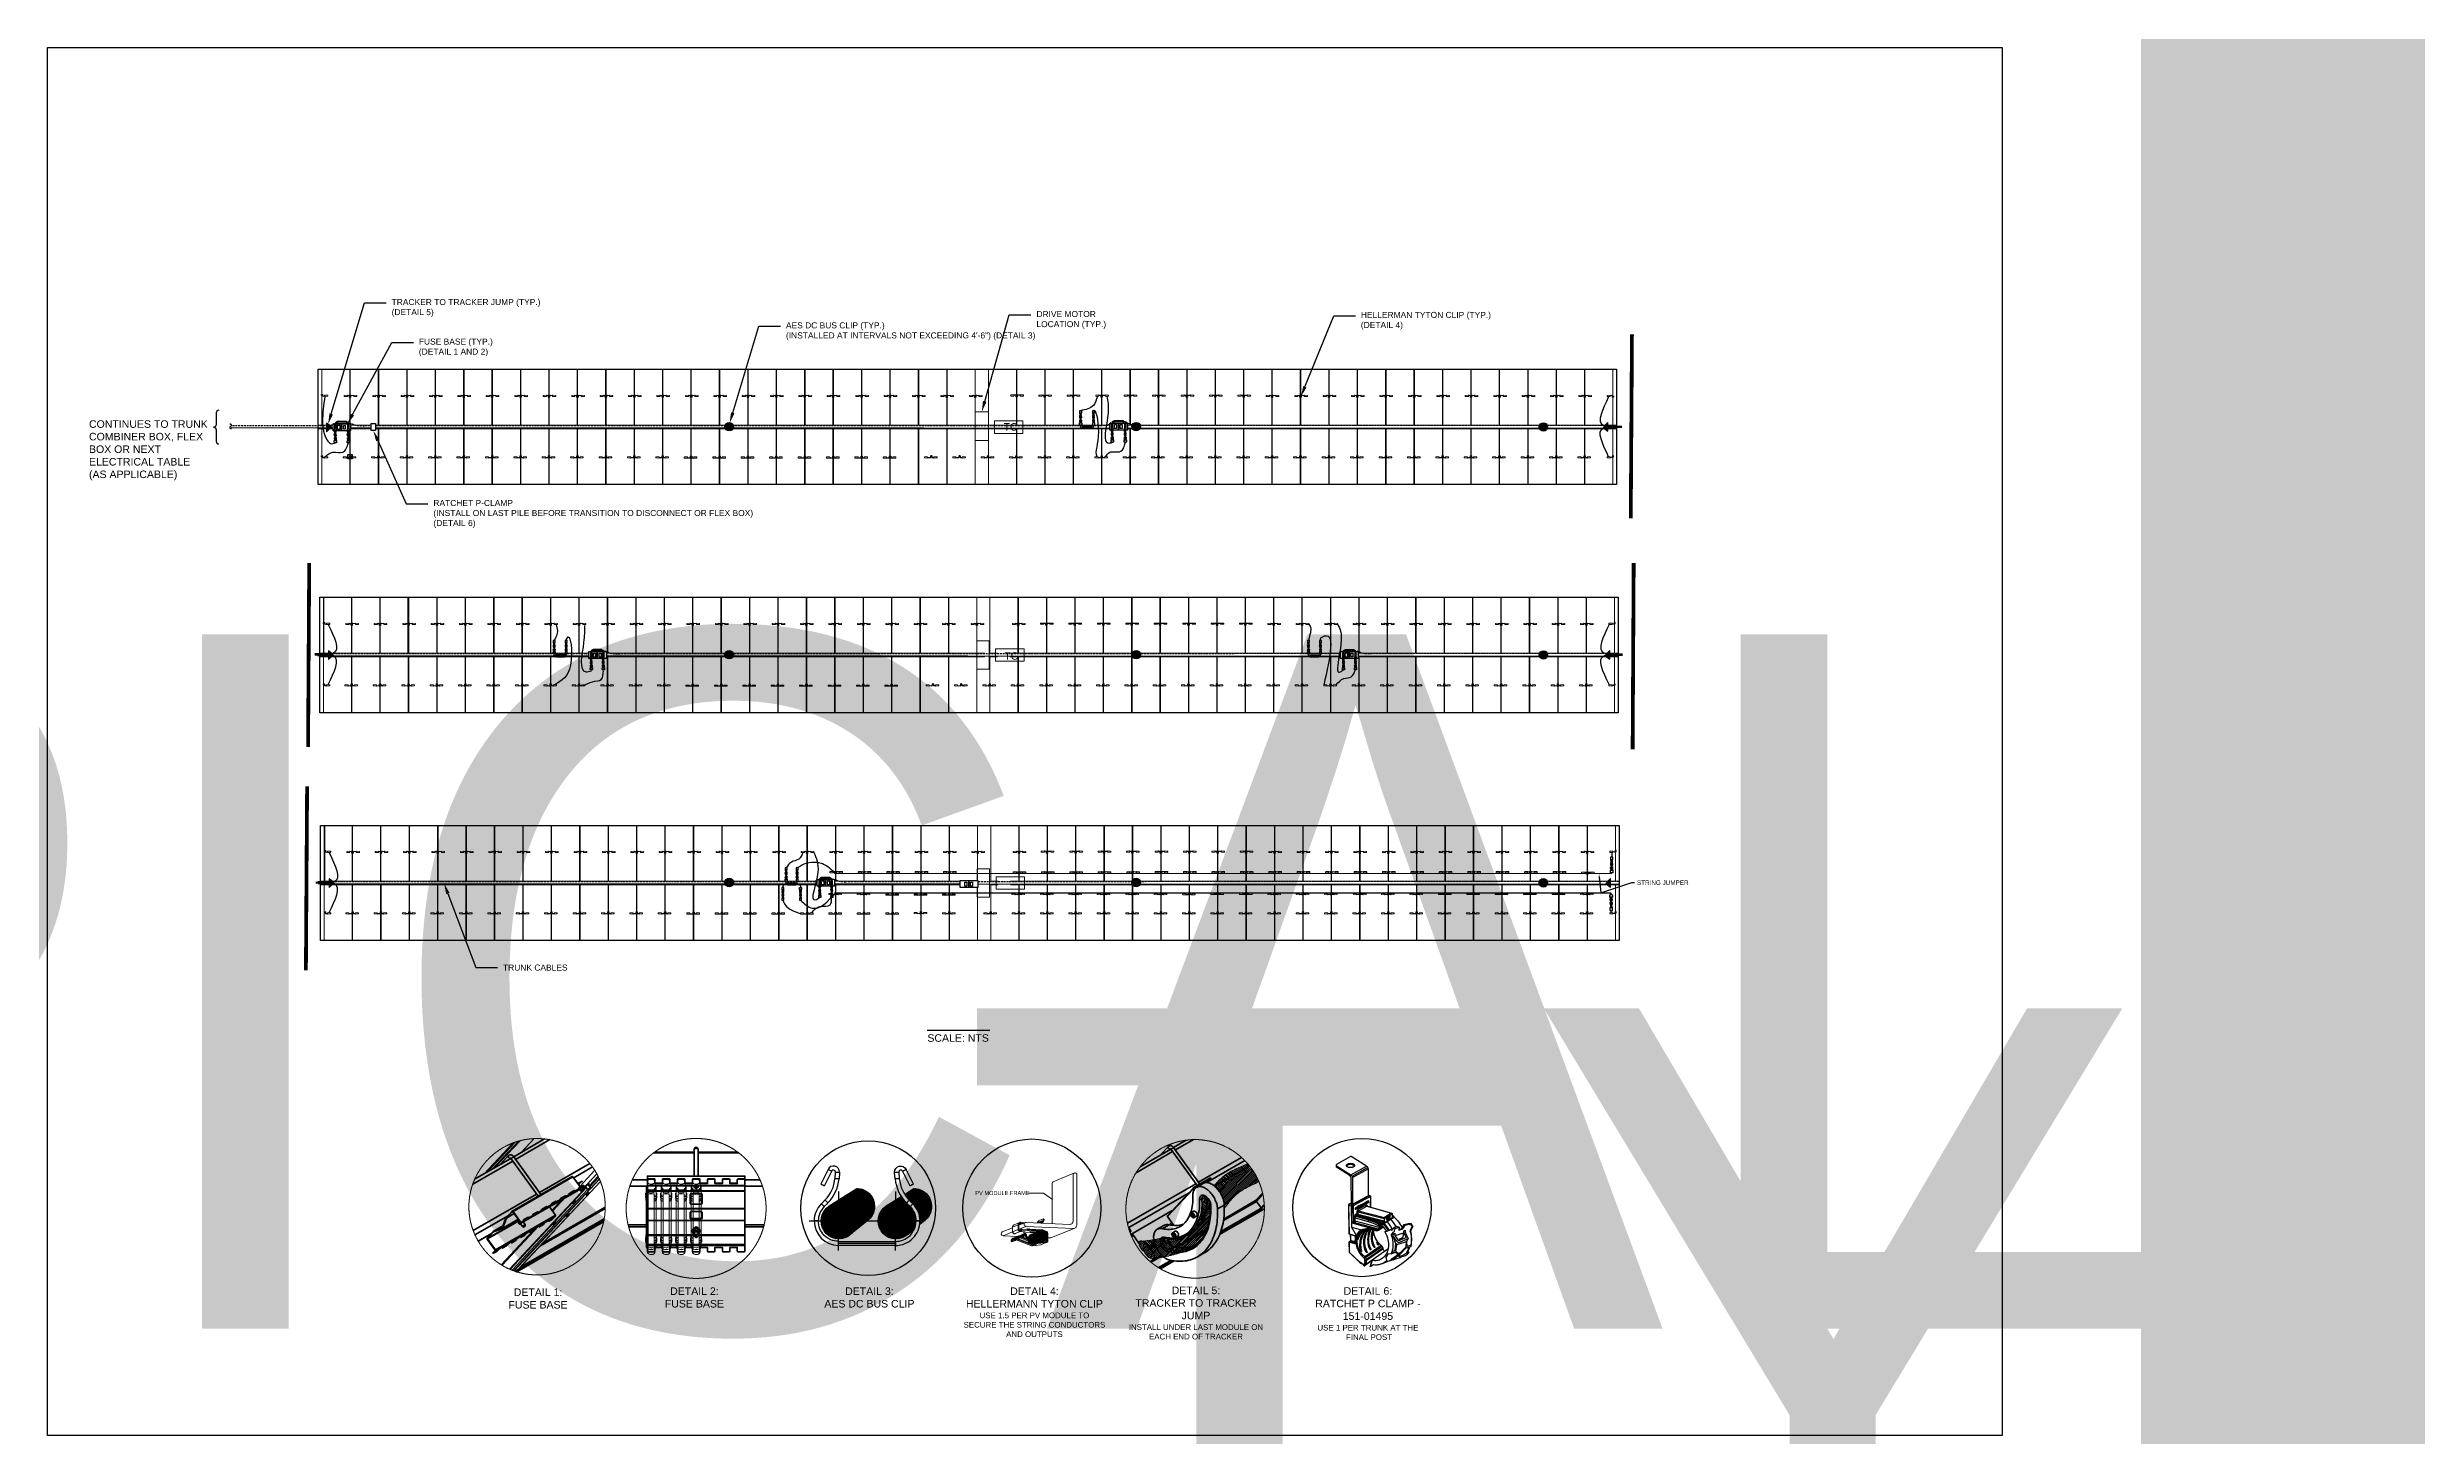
# Model space of a CAD drawing. Header units: feet. Extents: x -354 to 55127, y -297 to 4121.
# Drawn here: x 9.2 to 323.4, y 10.9 to 194.9 of the extents above; entities that cross this region are included whole.
import ezdxf
from ezdxf import colors
from ezdxf.entities.mleader import LeaderData, LeaderLine
from ezdxf.enums import TextEntityAlignment as Align
from ezdxf.math import Vec2, Vec3

# ---------------------------------------------------------------- set-up
doc = ezdxf.new("R2018")
doc.units = ezdxf.units.FT
doc.header["$MEASUREMENT"] = 0
doc.set_wipeout_variables(frame=1)
for name, pattern in [('ACAD-x100644055pbs01-civil$0${ Chain Double-Dash }', [0]), ('HIDDEN', [0.375, 0.25, -0.125]), ('PHANTOM', [2.5, 1.25, -0.25, 0.25, -0.25, 0.25, -0.25])]:
    doc.linetypes.add(name, pattern=pattern)
for name, color, linetype in [('@2x40.5 Tracker LR5', 5, 'Continuous'), ('E-CABL-HARN', 6, 'HIDDEN'), ('E-CABL-HARN-NEG', 3, 'Continuous'), ('E-EQPM-HRDW', 16, 'Continuous'), ('E-HARN-COMP', 8, 'Continuous'), ('E-TRNK-CABL-NEG', 6, 'HIDDEN'), ('E-TRUNK-CABLE-POS', 6, 'HIDDEN'), ('E-WIRING DETAILS', 7, 'Continuous'), ('G-ANNO-DIMS', 1, 'Continuous'), ('G-ANNO-TEXT', 1, 'Continuous'), ('G-MATC-LINE', 6, 'PHANTOM'), ('G-TEXT', 7, 'Continuous'), ('G-TITL-TEXT', 153, 'Continuous'), ('PDF_0', 7, 'Continuous'), ('PDF_cable', 1, 'Continuous'), ('PDF_Ediciones', 1, 'Continuous'), ('PDF_PDF_Geometría', 7, 'Continuous'), ('PDF_PV wires', 7, 'Continuous'), ('PDF_Text', 7, 'Continuous'), ('XREF', 7, 'Continuous')]:
    doc.layers.add(name, color=color, linetype=linetype)
for name, color, linetype, lineweight in [('E-MODULE', 253, 'Continuous', 0), ('E-TRACER-EQMPT', 252, 'Continuous', 0), ('E-TRACKER MOTOR', 252, 'Continuous', 0)]:
    doc.layers.add(name, color=color, linetype=linetype, lineweight=lineweight)
doc.layers.add('PDF_Fusibles', color=7, linetype='Continuous', true_color=0x636466)
doc.styles.add('NEI-A', font='arial.ttf')
doc.styles.get("Standard").update_dxf_attribs({"font": 'arial.ttf'})

msp = doc.modelspace()

# ---------------------------------------------------------------- texts
at = {"layer": 'E-TRACKER MOTOR', "insert": (135.98, 145.12), "char_height": 0.998, "attachment_point": 1, "rotation": 0}
msp.add_mtext_dynamic_manual_height_columns('TC', width=1.579, gutter_width=9.36, heights=[0], dxfattribs=at)
at = {"layer": 'E-TRACKER MOTOR', "insert": (136.07, 114.74), "char_height": 1, "attachment_point": 1}
msp.add_mtext_dynamic_manual_height_columns('TC', width=1.5814, gutter_width=9.38, heights=[0], dxfattribs=at)
at = {"layer": 'G-ANNO-TEXT', "insert": (14.67, 141.51, 0.09), "char_height": 1, "width": 17.856, "attachment_point": 4, "style": 'NEI-A'}
msp.add_mtext('CONTINUES TO TRUNK COMBINER BOX, FLEX BOX OR NEXT ELECTRICAL TABLE \\P(AS APPLICABLE)', dxfattribs=at)
at = {"layer": 'G-TITL-TEXT', "color": 7, "linetype": 'Continuous', "style": 'NEI-A'}
msp.add_text('SCALE: NTS', height=1, dxfattribs=at).set_placement((125.87, 64.08), align=Align.TOP_LEFT)
at = {"layer": 'PDF_Text', "insert": (132.23, 42.75), "char_height": 0.5335, "attachment_point": 7, "style": 'NEI-A'}
msp.add_mtext('PV MODULE FRAME', dxfattribs=at)
at = {"layer": 'XREF', "char_height": 1, "attachment_point": 2, "style": 'NEI-A'}
for s, width, heights, insert in [('DETAIL 1:\\PFUSE BASE', 7.7037, [0], (74.23, 30.37)), ('DETAIL 2:\\PFUSE BASE', 7.7037, [0], (94.97, 30.51)), ('DETAIL 3:\\PAES DC BUS CLIP', 15.9704, [3.52], (118.18, 30.51)), ('DETAIL 4:\\PHELLERMANN TYTON CLIP\\P{\\H0.75x;USE 1.5 PER PV MODULE TO SECURE THE STRING CONDUCTORS AND OUTPUTS}', 18.7704, [9.58], (140.07, 30.51)), ('DETAIL 5:\\PTRACKER TO TRACKER JUMP\\P{\\H0.75x;INSTALL UNDER LAST MODULE ON EACH END OF TRACKER}', 18.7704, [9.58], (161.49, 30.61)), ('DETAIL 6:\\PRATCHET P CLAMP - 151-01495\\P{\\H0.75x;USE 1 PER TRUNK AT THE\\P FINAL POST}', 18.7704, [9.58], (184.3, 30.54))]:
    msp.add_mtext_dynamic_manual_height_columns(s, width=width, gutter_width=0.547, heights=heights, dxfattribs=dict(at, insert=insert))

# ---------------------------------------------------------------- blocks, each defined once
blk = doc.blocks.new('CLIP')
blk.add_lwpolyline([(-0.09, 0.1), (0.05, 0.1), (0.05, -0.02), (-0.09, -0.02)], close=True)
at = {"layer": 'PDF_Ediciones', "lineweight": 0}
for points in [[(-0.9, -0.15, -0.414213), (-0.93, -0.12), (-0.93, -0.04, -0.414213), (-0.89, 0), (-0.53, 0, -0.414213), (-0.5, -0.04), (-0.5, -0.12, -0.414213), (-0.53, -0.17), (-0.9, -0.15)], [(0.71, -0.15, 0.414213), (0.75, -0.12), (0.75, -0.04, 0.414213), (0.72, 0), (0.35, 0, 0.414213), (0.32, -0.04), (0.32, -0.12, 0.414213), (0.35, -0.17), (0.71, -0.15)]]:
    blk.add_lwpolyline(points, format="xyb", dxfattribs=at)
at = {"layer": 'XREF', "flags": 128}
blk.add_lwpolyline([(-0.51, -0.1), (-0.18, -0.12, 0.486695), (-0.07, -0.03), (-0.07, 0.11, -0.78238), (0.02, 0.12), (0.02, -0.03, 0.37874), (0.16, -0.11), (0.33, -0.1)], format="xyb", dxfattribs=at)
blk = doc.blocks.new('Injected piece wire support')
h = blk.add_hatch(color=256)
h.dxf.hatch_style = 1
h.paths.add_polyline_path([(0, 0.57), (0, -0.57), (0.64, 0.07)])
at = {"layer": 'E-EQPM-HRDW', "flags": 128}
blk.add_lwpolyline([(0.64, 0.07), (0, 0.57), (0, -0.57)], close=True, dxfattribs=at)
blk = doc.blocks.new('AES Clamp')
h = blk.add_hatch(color=256)
h.dxf.hatch_style = 1
h.paths.add_polyline_path([(-0.56, 0, 1), (0.56, 0, 1)])
at = {"layer": 'E-WIRING DETAILS'}
blk.add_circle((0, 0), 0.564, dxfattribs=at)
blk = doc.blocks.new('A$C2C7A52CE')
at = {"layer": 'E-HARN-COMP'}
for p, q in [((-0.5, 0.09, 0.08), (-0.49, 0.09, 0.08)), ((-0.5, -0.09, 0.08), (-0.49, -0.09, 0.08))]:
    blk.add_line(p, q, dxfattribs=at)
for points, elevation in [([(-0.63, -0.1), (-0.64, -0.1), (-0.64, 0.1), (-0.63, 0.1), (-0.58, 0.1), (-0.57, 0.1), (-0.57, -0.1), (-0.58, -0.1), (-0.63, -0.1)], -0.03), ([(-0.63, 0.03), (-0.63, 0.03), (-0.63, 0.02), (-0.6, 0.02)], 0.08), ([(-0.57, 0.06), (-0.57, 0.06), (-0.52, 0.06), (-0.51, 0.06)], 0.01), ([(-0.51, -0.1), (-0.51, -0.1), (-0.51, 0.1), (-0.51, 0.1), (-0.5, 0.1), (-0.5, -0.1), (-0.51, -0.1)], -0.03), ([(-0.49, 0.1), (-0.49, 0.09), (-0.49, 0.09), (-0.39, 0.06), (-0.28, 0.07), (-0.28, 0.08), (-0.27, 0.08), (-0.27, -0.08), (-0.28, -0.08), (-0.28, -0.08), (-0.39, -0.06), (-0.49, -0.09), (-0.49, -0.1), (-0.49, 0.1)], -0.03), ([(-0.27, -0.08), (-0.27, -0.08), (-0.27, 0.07), (-0.27, 0.08)], -0.03), ([(-0.27, 0.07), (-0.26, 0.07), (-0.25, 0.07), (-0.25, 0.07), (-0.24, 0.07), (-0.24, 0.07), (-0.22, 0.07), (-0.22, 0.07), (-0.22, 0.07), (-0.21, 0.07), (-0.21, 0.07), (-0.2, 0.07), (-0.2, 0.07)], 0.08), ([(0, -0.09), (-0.01, -0.09), (-0.03, -0.1), (-0.14, -0.1), (-0.2, -0.1), (-0.2, -0.09), (-0.2, 0.09), (-0.2, 0.1), (-0.14, 0.1), (-0.03, 0.1), (-0.01, 0.09), (0, 0.09), (0, 0.06), (0, 0), (0, -0.07), (0, -0.09)], -0.02), ([(-0.63, -0.03), (-0.63, -0.03), (-0.63, -0.02), (-0.6, -0.02)], 0.08), ([(-0.57, -0.06), (-0.57, -0.06), (-0.52, -0.06), (-0.51, -0.06)], 0.01), ([(-0.27, -0.07), (-0.26, -0.06), (-0.25, -0.06), (-0.25, -0.07), (-0.24, -0.07), (-0.24, -0.07), (-0.23, -0.07), (-0.22, -0.07), (-0.22, -0.07), (-0.22, -0.07), (-0.22, -0.07), (-0.21, -0.07), (-0.21, -0.07), (-0.2, -0.07), (-0.2, -0.07)], -0.04)]:
    blk.add_lwpolyline(points, dxfattribs=dict(at, elevation=elevation))
for points in [[(-0.59, 0.02), (-0.43, 0.02)], [(-0.43, 0.02), (-0.43, -0.02)], [(-0.59, -0.02), (-0.43, -0.02)]]:
    blk.add_lwpolyline(points, dxfattribs=at)
blk = doc.blocks.new('A$C084F4888')
at = {"layer": 'E-HARN-COMP'}
for p, q in [((0.52, 0.02, 0.01), (0.41, 0.02, 0.01)), ((0.54, 0.02, 0.01), (0.57, 0.02, 0.01)), ((0.52, -0.02, 0.01), (0.41, -0.02, 0.01)), ((0.54, -0.02, 0.01), (0.57, -0.02, 0.01))]:
    blk.add_line(p, q, dxfattribs=at)
for points, elevation in [([(0.2, -0.1), (0.2, -0.09), (0.2, 0.09), (0.2, 0.1), (0.03, 0.1), (0.01, 0.09), (0, 0.09), (0, 0.07), (0, 0.03), (0, -0.01), (0, -0.07), (0, -0.09), (0.03, -0.1), (0.2, -0.1)], -0.01), ([(0.2, 0.07), (0.2, 0.06), (0.2, 0.06), (0.2, 0.06), (0.2, 0.06), (0.2, 0.06), (0.21, 0.06), (0.21, 0.07), (0.21, 0.07), (0.22, 0.06), (0.22, 0.06), (0.22, 0.06)], 0.05), ([(0.27, 0.08), (0.27, -0.08), (0.28, -0.07), (0.28, -0.06), (0.28, -0.06), (0.29, -0.06), (0.31, -0.05), (0.32, -0.05), (0.33, -0.05), (0.35, -0.1), (0.35, -0.1), (0.35, 0.1), (0.35, 0.1), (0.33, 0.05), (0.32, 0.05), (0.31, 0.05), (0.29, 0.06), (0.28, 0.06), (0.28, 0.06), (0.28, 0.07), (0.27, 0.08)], 0), ([(0.35, 0.09), (0.37, 0.09)], 0), ([(0.47, 0.06), (0.47, 0.06), (0.46, 0.07), (0.45, 0.08), (0.43, 0.08), (0.43, 0.07), (0.37, 0.07), (0.37, 0.07), (0.37, 0.1), (0.37, 0.1), (0.37, -0.1), (0.37, -0.1), (0.37, -0.07), (0.37, -0.07), (0.43, -0.07), (0.43, -0.08), (0.45, -0.08), (0.46, -0.07), (0.47, -0.06), (0.47, -0.06), (0.46, -0.06), (0.37, -0.06), (0.37, -0.05), (0.37, -0.04), (0.37, -0.04), (0.37, 0.04), (0.37, 0.04), (0.37, 0.05), (0.37, 0.06)], 0.03), ([(0.37, 0.06), (0.46, 0.06), (0.47, 0.06)], 0.03), ([(0.2, -0.07), (0.2, -0.07), (0.2, -0.07), (0.21, -0.06), (0.21, -0.06), (0.22, -0.07), (0.22, -0.07), (0.22, -0.06), (0.22, -0.06)], 0.01), ([(0.35, -0.09), (0.37, -0.09)], 0)]:
    blk.add_lwpolyline(points, dxfattribs=dict(at, elevation=elevation))
for points in [[(0.27, 0.08), (0.26, 0.07), (0.26, 0.07), (0.26, 0.06), (0.25, 0.06), (0.25, 0.06), (0.23, 0.06), (0.23, 0.06), (0.23, 0.06), (0.22, 0.06), (0.22, 0.06), (0.22, 0.05), (0.22, 0.05), (0.22, 0.05), (0.23, 0.04), (0.26, 0.04), (0.26, 0.05), (0.26, 0.05), (0.26, 0.07)], [(0.37, 0.04), (0.38, 0.04)], [(0.38, -0.04), (0.38, 0.04), (0.38, 0.04), (0.38, -0.04), (0.38, -0.04)], [(0.38, 0.04), (0.39, 0.03), (0.39, -0.03), (0.38, -0.04), (0.38, 0.04), (0.38, 0.04)], [(0.4, 0.04), (0.4, 0.04), (0.39, 0.03), (0.39, -0.03), (0.4, -0.04), (0.4, 0.04)], [(0.39, 0.03), (0.39, 0.03)], [(0.4, 0.04), (0.41, 0.04), (0.41, 0.04), (0.41, 0.03), (0.41, 0.03), (0.57, 0.03), (0.57, 0.03), (0.57, 0.02), (0.57, -0.02), (0.57, -0.03), (0.57, -0.03), (0.41, -0.03), (0.41, -0.04), (0.41, -0.04), (0.4, -0.04), (0.4, -0.04), (0.4, 0.04)], [(0.4, 0.04), (0.4, 0.04), (0.4, -0.04), (0.4, -0.04), (0.4, 0.04)], [(0.4, 0.04), (0.4, 0.04)], [(0.54, 0.02), (0.54, 0.02), (0.54, -0.02), (0.54, -0.02), (0.54, 0.02)], [(0.57, 0.02), (0.57, 0.02), (0.57, -0.02), (0.57, -0.02)], [(0.27, -0.08), (0.26, -0.07), (0.26, -0.07), (0.26, -0.06), (0.25, -0.06), (0.25, -0.06), (0.23, -0.06), (0.23, -0.06), (0.23, -0.06), (0.22, -0.06), (0.22, -0.06), (0.22, -0.05), (0.22, -0.05), (0.22, -0.05), (0.23, -0.04), (0.26, -0.04), (0.26, -0.05), (0.26, -0.05), (0.26, -0.07)], [(0.37, -0.04), (0.38, -0.04)], [(0.38, -0.04), (0.38, -0.04)], [(0.39, -0.03), (0.39, -0.03)], [(0.4, -0.04), (0.4, -0.04)], [(0.4, -0.04), (0.4, -0.04)]]:
    blk.add_lwpolyline(points, dxfattribs=at)
at = {"layer": 'E-HARN-COMP', "elevation": 0.06}
blk.add_lwpolyline([(0.35, 0.02), (0.3, 0.02), (0.3, -0.02), (0.35, -0.02)], close=True, dxfattribs=at)
at = {"layer": 'E-HARN-COMP'}
blk.add_circle((0.32, 0, 0.05), 0.0136, dxfattribs=at)
blk = doc.blocks.new('drop')
at = {"layer": 'E-HARN-COMP'}
blk.add_line((-0.9, 0.35), (0.9, 0.35), dxfattribs=at)
for points in [[(-0.9, 0.41, 0.38464), (-1.28, 0.11), (-1.28, -0.18)], [(0.89, 0.41, -0.38464), (1.27, 0.11), (1.27, -0.18)]]:
    blk.add_lwpolyline(points, format="xyb", dxfattribs=at)
blk.add_lwpolyline([(-0.9, 0.54), (0.9, 0.54), (0.9, 0), (-0.9, 0)], close=True, dxfattribs=at)
blk = doc.blocks.new('end break')
at = {"color": 0}
for centre, major_axis in [((0.02, 0.06), (-0.0162, -0.0604)), ((-0.02, -0.06), (0.0162, 0.0604))]:
    blk.add_ellipse(centre, major_axis=major_axis, ratio=0.75, start_param=3.141593, end_param=6.283185, dxfattribs=at)
blk = doc.blocks.new('Fuse Base')
blk.add_wipeout([(-1.12, 0.46), (1.21, 0.47), (1.21, -0.46), (-1.12, -0.46)])
at = {"layer": 'E-HARN-COMP'}
for points in [[(-1.12, 0.46), (0, 0.46), (0, -0.46), (-1.12, -0.46)], [(-0.52, 0.27), (-0.23, 0.27), (-0.23, -0.27), (-0.52, -0.27)], [(0, 0.46), (1.21, 0.47), (1.21, -0.46), (0, -0.46)], [(0.25, 0.26), (0.51, 0.26), (0.51, -0.26), (0.25, -0.26)]]:
    blk.add_lwpolyline(points, close=True, dxfattribs=at)
blk = doc.blocks.new('E-100-18')
for points in [[(-0.0625, -0.15625), (0.0625, -0.15625), (0.0625, 0.15625), (-0.0625, 0.15625), (-0.0625, -0.15625)], [(-0.0625, 0.09375), (0.0625, 0.09375)], [(-0.0625, -0.09375), (0.0625, -0.09375)]]:
    blk.add_lwpolyline(points)
blk = doc.blocks.new('RACHET CLAMP')
blk.add_wipeout([(-0.29, 0.92), (0.29, 0.92), (0.29, 0), (-0.29, 0)])
at = {"layer": 'E-HARN-COMP'}
blk.add_lwpolyline([(-0.29, 0.92), (0.29, 0.92), (0.29, 0), (-0.29, 0)], close=True, dxfattribs=at)
blk = doc.blocks.new('*U45')
at = {"layer": 'Defpoints'}
blk.add_lwpolyline([(0, 23.011), (32.409, 23.011), (32.409, 0), (0, 0)], close=True, dxfattribs=at)
blk = doc.blocks.new('DETAIL_TITLE')
blk.add_circle((0.5923, -0.5126), 0.25)
at = {"style": 'NEI-A', "flags": 8}
blk.add_attdef('#', text='', height=0.2, dxfattribs=at).set_placement((0.5922, -0.5109), align=Align.MIDDLE_CENTER)
at = {"lineweight": 30, "flags": 104}
blk.add_attdef('DETAIL_TITLE', text='', height=0.2, dxfattribs=at).set_placement((0.9099, -0.5251), align=Align.BOTTOM_LEFT)
at = {"style": 'NEI-A'}
for tag, p in [('SCALE:', (0.9386, -0.7379)), ('1"_=_', (1.5474, -0.7379))]:
    blk.add_attdef(tag, text='', height=0.1, dxfattribs=at).set_placement(p, align=Align.BOTTOM_LEFT)
blk = doc.blocks.new('sub-title')
at = {"color": 153, "lineweight": 30, "flags": 106}
blk.add_attdef('SUB_TITLE', text='', height=0.1875, dxfattribs=at).set_placement((0, 0.1875), align=Align.MIDDLE_CENTER)

# ---------------------------------------------------------------- linework, layer by layer
at = {"color": 0, "linetype": 'ByBlock', "lineweight": -2, "transparency": 16777216}
msp.add_line((134.17, 64.59), (125.84, 64.59), dxfattribs=at)
for points in [[(45.5, 148.92), (45.64, 148.92), (45.64, 148.8), (45.5, 148.8)], [(45.5, 148.92), (45.64, 148.92), (45.64, 148.8), (45.5, 148.8)], [(216.86, 148.55), (216.72, 148.55), (216.72, 148.67), (216.86, 148.67)], [(45.5, 140.76), (45.64, 140.76), (45.64, 140.64), (45.5, 140.64)], [(45.5, 140.76), (45.64, 140.76), (45.64, 140.64), (45.5, 140.64)], [(216.86, 140.76), (216.72, 140.76), (216.72, 140.64), (216.86, 140.64)], [(216.86, 140.76), (216.72, 140.76), (216.72, 140.64), (216.86, 140.64)], [(45.77, 118.68), (45.91, 118.68), (45.91, 118.56), (45.77, 118.56)], [(45.77, 118.68), (45.91, 118.68), (45.91, 118.56), (45.77, 118.56)], [(217.09, 118.68), (216.96, 118.68), (216.96, 118.56), (217.09, 118.56)], [(217.09, 118.68), (216.96, 118.68), (216.96, 118.56), (217.09, 118.56)], [(45.77, 110.52), (45.91, 110.52), (45.91, 110.4), (45.77, 110.4)], [(45.77, 110.52), (45.91, 110.52), (45.91, 110.4), (45.77, 110.4)], [(217.09, 110.52), (216.96, 110.52), (216.96, 110.4), (217.09, 110.4)], [(217.09, 110.52), (216.96, 110.52), (216.96, 110.4), (217.09, 110.4)], [(45.89, 88.45), (46.02, 88.45), (46.02, 88.33), (45.89, 88.33)], [(45.89, 88.45), (46.02, 88.45), (46.02, 88.33), (45.89, 88.33)], [(217.21, 88.45), (217.08, 88.45), (217.08, 88.33), (217.21, 88.33)], [(217.21, 88.45), (217.08, 88.45), (217.08, 88.33), (217.21, 88.33)], [(45.89, 80.29), (46.02, 80.29), (46.02, 80.17), (45.89, 80.17)], [(45.89, 80.29), (46.02, 80.29), (46.02, 80.17), (45.89, 80.17)], [(217.21, 80.29), (217.08, 80.29), (217.08, 80.17), (217.21, 80.17)], [(217.21, 80.29), (217.08, 80.29), (217.08, 80.17), (217.21, 80.17)]]:
    msp.add_lwpolyline(points, close=True)
at = {"layer": '@2x40.5 Tracker LR5'}
for points in [[(217.29, 152.26), (217.29, 136.96), (45.06, 136.96), (45.06, 152.26)], [(217.5, 122.02), (217.5, 106.72), (45.27, 106.72), (45.27, 122.02)], [(217.62, 91.78), (217.62, 76.49), (45.39, 76.49), (45.39, 91.78)]]:
    msp.add_lwpolyline(points, close=True, dxfattribs=at)
at = {"layer": 'E-CABL-HARN-NEG', "elevation": 0.11, "flags": 128}
msp.add_lwpolyline([(216.61, 85.39), (216.61, 85.49)], dxfattribs=at)
at = {"layer": 'E-CABL-HARN-NEG'}
for points in [[(45.95, 148.65), (45.65, 145.29, 0.07), (46.26, 142.87, 0.11), (46.71, 142.41, 0.15), (47.37, 142.5, -0.04)], [(216.23, 148.63), (215.5, 144.84), (216.92, 144.71), (217.99, 144.73)], [(216.23, 140.66), (215.5, 144.45), (216.92, 144.58), (217.99, 144.56)], [(46.39, 118.42), (47.12, 114.63), (45.7, 114.5), (44.63, 114.52)], [(216.3, 118.43), (215.57, 114.64), (216.99, 114.51), (218.06, 114.53)], [(46.39, 110.44), (47.12, 114.24), (45.7, 114.37), (44.63, 114.35)], [(216.3, 110.45), (215.57, 114.25), (216.99, 114.37), (218.06, 114.35)], [(46.51, 88.19), (47.22, 84.31), (45.8, 84.22), (44.74, 84.22)], [(216.65, 88.18, 0.02), (216.64, 87.57, 0)], [(108.6, 86.14, 0.01), (109.19, 86.52, 0.02), (111.94, 86.72, 0.02), (113.73, 85.33, 0.04)], [(46.51, 80.21), (47.24, 84.01), (45.82, 84.14), (44.75, 84.11)], [(216.57, 80.5, 0.01), (216.56, 80.5, -0.03), (216.53, 80.19, -0.06)]]:
    msp.add_spline(points, degree=3, dxfattribs=at)
for points, end_tangent in [([(148.42, 148.68), (147.89, 147.47, 0.01), (146.19, 146.76, -0.04)], (0.55098, -0.834518)), ([(149.67, 148.68), (149.84, 146.48, -0.01), (150.04, 142.47, -0.03), (150.44, 142.6, -0.04)], (0.15531, 0.987866)), ([(45.99, 140.66), (47.03, 141.25, 0.11), (48.33, 141.27, 0.11), (49.09, 142.49, -0.09)], (0.009936, 0.999951)), ([(149.5, 140.66), (150.05, 141.25, -0.04), (151.53, 141.38, -0.07), (152.13, 142.59, -0.09)], (-0.031277, 0.999511)), ([(76.59, 118.42), (76.8, 117.61), (76.66, 116.9, 0.01), (76.37, 116.3, -0.04)], (0.55098, -0.834518)), ([(77.96, 116.3, -0.01), (78.08, 116.6, 0.05), (78.55, 113, 0.06), (76.46, 110.42)], (-0.057691, -0.998335)), ([(80.37, 118.27), (80.28, 116.04, -0.01), (80.6, 112.15, -0.03), (81.3, 112.27, -0.04)], (0.15531, 0.987866)), ([(176.48, 118.45), (176.71, 117.91, -0.02), (176.61, 117.09, -0.02), (176.42, 116.28, -0.03)], (0.55098, -0.834518)), ([(178.01, 116.28, -0.06), (178.07, 116.65, 0.04), (178.21, 116.75, 0.04), (178.45, 110.38)], (-0.057691, -0.998335)), ([(80.24, 110.28), (81.46, 110.83, -0.03), (82.61, 111.13, -0.07), (82.9, 112.27, -0.08)], (-0.031277, 0.999511)), ([(109.36, 88.19), (108.83, 87.31, 0.03), (107.84, 86.9, 0.01), (107.15, 86.14, 0.01)], (0.55098, -0.834518)), ([(110.81, 88.19), (111.34, 85.59, -0.01), (111.03, 81.92, -0.03), (111.6, 82.2, -0.04)], (0.15531, 0.987866)), ([(106.71, 81.84, -0.03), (107.01, 81.24, 0.06), (109.04, 80.09)], (-0.057691, -0.998335)), ([(110.5, 80.16), (111.62, 81.03, -0.03), (112.97, 81.23, -0.07), (113.17, 82.19, -0.08)], (-0.031277, 0.999511))]:
    msp.add_spline(points, degree=3, dxfattribs=dict(at, end_tangent=end_tangent))
msp.add_open_spline([(147.9, 146.76, -0.04), (148.18, 147.26, 0.22), (149.02, 142.93), (148, 141.39, 0.15), (148.34, 140.66)], degree=3, knots=[0, 0, 0, 0, 3.274502, 7.384331, 7.384331, 7.384331, 7.384331], dxfattribs=at)
at = {"layer": 'E-HARN-COMP'}
for points, elevation in [([(107.31, 83.95, 0.344289), (106.71, 83.74), (106.71, 83.54)], 0.21), ([(107.31, 84, -0.38464), (107.15, 84.12), (107.15, 84.36)], -0.1), ([(108.44, 83.95, -0.344289), (109.03, 83.75), (109.04, 83.54)], 0.1)]:
    msp.add_lwpolyline(points, format="xyb", dxfattribs=dict(at, elevation=elevation))
msp.add_lwpolyline([(108.44, 83.83), (107.31, 83.83), (107.31, 84.17), (108.44, 84.17)], close=True, dxfattribs=at)
msp.add_lwpolyline([(108.44, 84, 0.38464), (108.59, 84.12), (108.59, 84.36)], format="xyb", dxfattribs=at)
at = {"layer": 'E-MODULE'}
for points in [[(45.56, 152.26), (45.56, 144.85), (49.27, 144.85), (49.27, 152.26), (45.56, 152.26)], [(45.57, 152.26), (45.57, 144.85), (64.35, 144.85), (64.35, 152.26), (45.57, 152.26)], [(49.33, 152.26), (49.33, 144.85), (53.04, 144.85), (53.04, 152.26), (49.33, 152.26)], [(53.1, 152.26), (53.1, 144.85), (56.81, 144.85), (56.81, 152.26), (53.1, 152.26)], [(56.87, 152.26), (56.87, 144.85), (60.58, 144.85), (60.58, 152.26), (56.87, 152.26)], [(60.64, 152.26), (60.64, 144.85), (64.35, 144.85), (64.35, 152.26), (60.64, 152.26)], [(64.41, 152.26), (64.41, 144.85), (68.12, 144.85), (68.12, 152.26), (64.41, 152.26)], [(68.17, 152.26), (68.17, 144.85), (71.89, 144.85), (71.89, 152.26), (68.17, 152.26)], [(71.94, 152.26), (71.94, 144.85), (75.66, 144.85), (75.66, 152.26), (71.94, 152.26)], [(75.71, 152.26), (75.71, 144.85), (79.42, 144.85), (79.42, 152.26), (75.71, 152.26)], [(79.48, 152.26), (79.48, 144.85), (83.19, 144.85), (83.19, 152.26), (79.48, 152.26)], [(83.25, 152.26), (83.25, 144.85), (86.96, 144.85), (86.96, 152.26), (83.25, 152.26)], [(87.02, 152.26), (87.02, 144.85), (90.73, 144.85), (90.73, 152.26), (87.02, 152.26)], [(90.79, 152.26), (90.79, 144.85), (94.5, 144.85), (94.5, 152.26), (90.79, 152.26)], [(94.56, 152.26), (94.56, 144.85), (98.27, 144.85), (98.27, 152.26), (94.56, 152.26)], [(98.33, 152.26), (98.33, 144.85), (102.04, 144.85), (102.04, 152.26), (98.33, 152.26)], [(102.1, 152.26), (102.1, 144.85), (105.81, 144.85), (105.81, 152.26), (102.1, 152.26)], [(105.87, 152.26), (105.87, 144.85), (109.58, 144.85), (109.58, 152.26), (105.87, 152.26)], [(109.64, 152.26), (109.64, 144.85), (113.35, 144.85), (113.35, 152.26), (109.64, 152.26)], [(113.41, 152.26), (113.41, 144.85), (117.12, 144.85), (117.12, 152.26), (113.41, 152.26)], [(117.18, 152.26), (117.18, 144.85), (120.89, 144.85), (120.89, 152.26), (117.18, 152.26)], [(120.95, 152.26), (120.95, 144.85), (124.66, 144.85), (124.66, 152.26), (120.95, 152.26)], [(124.72, 152.26), (124.72, 144.85), (128.43, 144.85), (128.43, 152.26), (124.72, 152.26)], [(133.96, 152.26), (133.96, 144.85), (135.02, 144.85)], [(136.66, 144.85), (137.67, 144.85), (137.67, 152.26), (133.96, 152.26)], [(137.72, 152.26), (137.72, 144.85), (141.44, 144.85), (141.44, 152.26), (137.72, 152.26)], [(141.48, 152.26), (141.48, 144.85), (145.19, 144.85), (145.19, 152.26), (141.48, 152.26)], [(145.25, 152.26), (145.25, 144.85), (148.96, 144.85), (148.96, 152.26), (145.25, 152.26)], [(149.02, 152.26), (149.02, 144.85), (152.73, 144.85), (152.73, 152.26), (149.02, 152.26)], [(152.79, 152.26), (152.79, 144.85), (156.5, 144.85), (156.5, 152.26), (152.79, 152.26)], [(156.56, 152.26), (156.56, 144.85), (160.27, 144.85), (160.27, 152.26), (156.56, 152.26)], [(160.33, 152.26), (160.33, 144.85), (164.04, 144.85), (164.04, 152.26), (160.33, 152.26)], [(164.1, 152.26), (164.1, 144.85), (167.81, 144.85), (167.81, 152.26), (164.1, 152.26)], [(167.85, 152.26), (167.85, 144.85), (171.56, 144.85), (171.56, 152.26), (167.85, 152.26)], [(171.62, 152.26), (171.62, 144.85), (175.33, 144.85), (175.33, 152.26), (171.62, 152.26)], [(175.39, 152.26), (175.39, 144.85), (179.1, 144.85), (179.1, 152.26), (175.39, 152.26)], [(179.16, 152.26), (179.16, 144.85), (182.87, 144.85), (182.87, 152.26), (179.16, 152.26)], [(182.93, 152.26), (182.93, 144.85), (186.64, 144.85), (186.64, 152.26), (182.93, 152.26)], [(186.7, 152.26), (186.7, 144.85), (190.41, 144.85), (190.41, 152.26), (186.7, 152.26)], [(190.47, 152.26), (190.47, 144.85), (194.18, 144.85), (194.18, 152.26), (190.47, 152.26)], [(194.24, 152.26), (194.24, 144.85), (197.95, 144.85), (197.95, 152.26), (194.24, 152.26)], [(198, 152.26), (198, 144.85), (201.72, 144.85), (201.72, 152.26), (198, 152.26)], [(201.77, 152.26), (201.77, 144.85), (205.49, 144.85), (205.49, 152.26), (201.77, 152.26)], [(205.54, 152.26), (205.54, 144.85), (209.25, 144.85), (209.25, 152.26), (205.54, 152.26)], [(209.31, 152.26), (209.31, 144.85), (213.02, 144.85), (213.02, 152.26), (209.31, 152.26)], [(213.08, 152.26), (213.08, 144.85), (216.79, 144.85), (216.79, 152.26), (213.08, 152.26)], [(45.56, 144.36), (45.56, 136.96), (49.27, 136.96), (49.27, 144.36), (45.56, 144.36)], [(49.33, 144.36), (49.33, 136.96), (53.04, 136.96), (53.04, 144.36), (49.33, 144.36)], [(53.1, 144.36), (53.1, 136.96), (56.81, 136.96), (56.81, 144.36), (53.1, 144.36)], [(56.87, 144.36), (56.87, 136.96), (60.58, 136.96), (60.58, 144.36), (56.87, 144.36)], [(60.64, 144.36), (60.64, 136.96), (64.35, 136.96), (64.35, 144.36), (60.64, 144.36)], [(64.41, 144.36), (64.41, 136.96), (68.12, 136.96), (68.12, 144.36), (64.41, 144.36)], [(68.17, 144.36), (68.17, 136.96), (71.89, 136.96), (71.89, 144.36), (68.17, 144.36)], [(71.94, 144.36), (71.94, 136.96), (75.66, 136.96), (75.66, 144.36), (71.94, 144.36)], [(75.71, 144.36), (75.71, 136.96), (79.42, 136.96), (79.42, 144.36), (75.71, 144.36)], [(79.48, 144.36), (79.48, 136.96), (83.19, 136.96), (83.19, 144.36), (79.48, 144.36)], [(83.25, 144.36), (83.25, 136.96), (86.96, 136.96), (86.96, 144.36), (83.25, 144.36)], [(87.02, 144.36), (87.02, 136.96), (90.73, 136.96), (90.73, 144.36), (87.02, 144.36)], [(90.79, 144.36), (90.79, 136.96), (94.5, 136.96), (94.5, 144.36), (90.79, 144.36)], [(94.56, 144.36), (94.56, 136.96), (98.27, 136.96), (98.27, 144.36), (94.56, 144.36)], [(98.33, 144.36), (98.33, 136.96), (102.04, 136.96), (102.04, 144.36), (98.33, 144.36)], [(102.1, 144.36), (102.1, 136.96), (105.81, 136.96), (105.81, 144.36), (102.1, 144.36)], [(105.87, 144.36), (105.87, 136.96), (109.58, 136.96), (109.58, 144.36), (105.87, 144.36)], [(109.64, 144.36), (109.64, 136.96), (113.35, 136.96), (113.35, 144.36), (109.64, 144.36)], [(113.41, 144.36), (113.41, 136.96), (117.12, 136.96), (117.12, 144.36), (113.41, 144.36)], [(117.18, 144.36), (117.18, 136.96), (120.89, 136.96), (120.89, 144.36), (117.18, 144.36)], [(120.95, 144.36), (120.95, 136.96), (124.66, 136.96), (124.66, 144.36), (120.95, 144.36)], [(124.72, 144.36), (124.72, 136.96), (128.43, 136.96), (128.43, 144.36), (124.72, 144.36)], [(133.96, 144.36), (133.96, 136.96), (137.67, 136.96), (137.67, 144.36), (136.66, 144.36)], [(135.02, 144.36), (133.96, 144.36)], [(137.72, 144.36), (137.72, 136.96), (141.44, 136.96), (141.44, 144.36), (137.72, 144.36)], [(141.48, 144.36), (141.48, 136.96), (145.19, 136.96), (145.19, 144.36), (141.48, 144.36)], [(145.25, 144.36), (145.25, 136.96), (148.96, 136.96), (148.96, 144.36), (145.25, 144.36)], [(149.02, 144.36), (149.02, 136.96), (152.73, 136.96), (152.73, 144.36), (149.02, 144.36)], [(152.79, 144.36), (152.79, 136.96), (156.5, 136.96), (156.5, 144.36), (152.79, 144.36)], [(156.56, 144.36), (156.56, 136.96), (160.27, 136.96), (160.27, 144.36), (156.56, 144.36)], [(160.33, 144.36), (160.33, 136.96), (164.04, 136.96), (164.04, 144.36), (160.33, 144.36)], [(164.1, 144.36), (164.1, 136.96), (167.81, 136.96), (167.81, 144.36), (164.1, 144.36)], [(167.85, 144.36), (167.85, 136.96), (171.56, 136.96), (171.56, 144.36), (167.85, 144.36)], [(171.62, 144.36), (171.62, 136.96), (175.33, 136.96), (175.33, 144.36), (171.62, 144.36)], [(175.39, 144.36), (175.39, 136.96), (179.1, 136.96), (179.1, 144.36), (175.39, 144.36)], [(179.16, 144.36), (179.16, 136.96), (182.87, 136.96), (182.87, 144.36), (179.16, 144.36)], [(182.93, 144.36), (182.93, 136.96), (186.64, 136.96), (186.64, 144.36), (182.93, 144.36)], [(186.7, 144.36), (186.7, 136.96), (190.41, 136.96), (190.41, 144.36), (186.7, 144.36)], [(190.47, 144.36), (190.47, 136.96), (194.18, 136.96), (194.18, 144.36), (190.47, 144.36)], [(194.24, 144.36), (194.24, 136.96), (197.95, 136.96), (197.95, 144.36), (194.24, 144.36)], [(198, 144.36), (198, 136.96), (201.72, 136.96), (201.72, 144.36), (198, 144.36)], [(201.77, 144.36), (201.77, 136.96), (205.49, 136.96), (205.49, 144.36), (201.77, 144.36)], [(205.54, 144.36), (205.54, 136.96), (209.25, 136.96), (209.25, 144.36), (205.54, 144.36)], [(209.31, 144.36), (209.31, 136.96), (213.02, 136.96), (213.02, 144.36), (209.31, 144.36)], [(213.08, 144.36), (213.08, 136.96), (216.79, 136.96), (216.79, 144.36), (213.08, 144.36)], [(45.79, 122.02), (45.79, 114.61), (64.56, 114.61), (64.56, 122.02), (45.79, 122.02)], [(45.83, 122.02), (45.83, 114.61), (49.48, 114.61), (49.48, 122.02), (45.83, 122.02)], [(49.55, 122.02), (49.55, 114.61), (53.25, 114.61), (53.25, 122.02), (49.54, 122.02)], [(53.31, 122.02), (53.31, 114.61), (56.98, 114.61), (56.98, 122.02), (53.31, 122.02)], [(57.08, 122.02), (57.08, 114.61), (60.79, 114.61), (60.79, 122.02), (57.08, 122.02)], [(60.85, 122.02), (60.85, 114.61), (64.56, 114.61), (64.56, 122.02), (60.85, 122.02)], [(64.62, 122.02), (64.62, 114.61), (68.33, 114.61), (68.33, 122.02), (64.62, 122.02)], [(68.39, 122.02), (68.39, 114.61), (72.1, 114.61), (72.1, 122.02), (68.39, 122.02)], [(72.16, 122.02), (72.16, 114.61), (75.87, 114.61), (75.87, 122.02), (72.16, 122.02)], [(75.93, 122.02), (75.93, 114.61), (79.64, 114.61), (79.64, 122.02), (75.93, 122.02)], [(79.7, 122.02), (79.7, 114.61), (83.41, 114.61), (83.41, 122.02), (79.7, 122.02)], [(83.47, 122.02), (83.47, 114.61), (87.18, 114.61), (87.18, 122.02), (83.47, 122.02)], [(87.24, 122.02), (87.24, 114.61), (90.95, 114.61), (90.95, 122.02), (87.24, 122.02)], [(91.01, 122.02), (91.01, 114.61), (94.72, 114.61), (94.72, 122.02), (91.01, 122.02)], [(94.78, 122.02), (94.78, 114.61), (98.49, 114.61), (98.49, 122.02), (94.78, 122.02)], [(98.55, 122.02), (98.55, 114.61), (102.26, 114.61), (102.26, 122.02), (98.55, 122.02)], [(102.32, 122.02), (102.32, 114.61), (106.03, 114.61), (106.03, 122.02), (102.32, 122.02)], [(106.09, 122.02), (106.09, 114.61), (109.8, 114.61), (109.8, 122.02), (106.09, 122.02)], [(109.86, 122.02), (109.86, 114.61), (113.57, 114.61), (113.57, 122.02), (109.86, 122.02)], [(113.63, 122.02), (113.63, 114.61), (117.34, 114.61), (117.34, 122.02), (113.63, 122.02)], [(117.4, 122.02), (117.4, 114.61), (121.11, 114.61), (121.11, 122.02), (117.4, 122.02)], [(121.17, 122.02), (121.17, 114.61), (124.88, 114.61), (124.88, 122.02), (121.17, 122.02)], [(124.94, 122.02), (124.94, 114.61), (128.65, 114.61), (128.65, 122.02), (124.94, 122.02)], [(128.71, 122.02), (128.71, 114.61), (132.42, 114.61), (132.42, 122.02), (128.71, 122.02)], [(134.17, 122.02), (134.17, 114.61), (135.16, 114.61)], [(136.81, 114.61), (137.88, 114.61), (137.88, 122.02), (134.17, 122.02)], [(137.94, 122.02), (137.94, 114.61), (141.65, 114.61), (141.65, 122.02), (137.94, 122.02)], [(141.7, 122.02), (141.7, 114.61), (145.41, 114.61), (145.41, 122.02), (141.7, 122.02)], [(145.47, 122.02), (145.47, 114.61), (149.18, 114.61), (149.18, 122.02), (145.47, 122.02)], [(149.24, 122.02), (149.24, 114.61), (152.95, 114.61), (152.95, 122.02), (149.24, 122.02)], [(153.01, 122.02), (153.01, 114.61), (156.72, 114.61), (156.72, 122.02), (153.01, 122.02)], [(156.78, 122.02), (156.78, 114.61), (160.49, 114.61), (160.49, 122.02), (156.78, 122.02)], [(160.54, 122.02), (160.54, 114.61), (164.26, 114.61), (164.26, 122.02), (160.54, 122.02)], [(164.31, 122.02), (164.31, 114.61), (168.03, 114.61), (168.03, 122.02), (164.31, 122.02)], [(168.07, 122.02), (168.07, 114.61), (171.78, 114.61), (171.78, 122.02), (168.07, 122.02)], [(171.84, 122.02), (171.84, 114.61), (175.55, 114.61), (175.55, 122.02), (171.84, 122.02)], [(175.6, 122.02), (175.6, 114.61), (179.32, 114.61), (179.32, 122.02), (175.6, 122.02)], [(179.37, 122.02), (179.37, 114.61), (183.09, 114.61), (183.09, 122.02), (179.37, 122.02)], [(183.14, 122.02), (183.14, 114.61), (186.85, 114.61), (186.85, 122.02), (183.14, 122.02)], [(186.91, 122.02), (186.91, 114.61), (190.62, 114.61), (190.62, 122.02), (186.91, 122.02)], [(190.68, 122.02), (190.68, 114.61), (194.39, 114.61), (194.39, 122.02), (190.68, 122.02)], [(194.45, 122.02), (194.45, 114.61), (198.16, 114.61), (198.16, 122.02), (194.45, 122.02)], [(198.22, 122.02), (198.22, 114.61), (201.93, 114.61), (201.93, 122.02), (198.22, 122.02)], [(201.99, 122.02), (201.99, 114.61), (205.7, 114.61), (205.7, 122.02), (201.99, 122.02)], [(205.76, 122.02), (205.76, 114.61), (209.47, 114.61), (209.47, 122.02), (205.76, 122.02)], [(209.53, 122.02), (209.53, 114.61), (213.24, 114.61), (213.24, 122.02), (209.53, 122.02)], [(213.3, 122.02), (213.3, 114.61), (217.01, 114.61), (217.01, 122.02), (213.3, 122.02)], [(45.77, 114.12), (45.77, 106.72), (49.49, 106.72), (49.49, 114.12), (45.77, 114.12)], [(49.54, 114.12), (49.54, 106.72), (53.26, 106.72), (53.26, 114.12), (49.54, 114.12)], [(53.31, 114.12), (53.31, 106.72), (57.02, 106.72), (57.02, 114.12), (53.31, 114.12)], [(57.08, 114.12), (57.08, 106.72), (60.79, 106.72), (60.79, 114.12), (57.08, 114.12)], [(60.85, 114.12), (60.85, 106.72), (64.56, 106.72), (64.56, 114.12), (60.85, 114.12)], [(64.62, 114.12), (64.62, 106.72), (68.33, 106.72), (68.33, 114.12), (64.62, 114.12)], [(68.39, 114.12), (68.39, 106.72), (72.1, 106.72), (72.1, 114.12), (68.39, 114.12)], [(72.16, 114.12), (72.16, 106.72), (75.87, 106.72), (75.87, 114.12), (72.16, 114.12)], [(75.93, 114.12), (75.93, 106.72), (79.64, 106.72), (79.64, 114.12), (75.93, 114.12)], [(79.7, 114.12), (79.7, 106.72), (83.41, 106.72), (83.41, 114.12), (79.7, 114.12)], [(83.47, 114.12), (83.47, 106.72), (87.18, 106.72), (87.18, 114.12), (83.47, 114.12)], [(87.24, 114.12), (87.24, 106.72), (90.95, 106.72), (90.95, 114.12), (87.24, 114.12)], [(91.01, 114.12), (91.01, 106.72), (94.72, 106.72), (94.72, 114.12), (91.01, 114.12)], [(94.78, 114.12), (94.78, 106.72), (98.49, 106.72), (98.49, 114.12), (94.78, 114.12)], [(98.55, 114.12), (98.55, 106.72), (102.26, 106.72), (102.26, 114.12), (98.55, 114.12)], [(102.32, 114.12), (102.32, 106.72), (106.03, 106.72), (106.03, 114.12), (102.32, 114.12)], [(106.09, 114.12), (106.09, 106.72), (109.8, 106.72), (109.8, 114.12), (106.09, 114.12)], [(109.86, 114.12), (109.86, 106.72), (113.57, 106.72), (113.57, 114.12), (109.86, 114.12)], [(113.63, 114.12), (113.63, 106.72), (117.34, 106.72), (117.34, 114.12), (113.63, 114.12)], [(117.4, 114.12), (117.4, 106.72), (121.11, 106.72), (121.11, 114.12), (117.4, 114.12)], [(121.17, 114.12), (121.17, 106.72), (124.88, 106.72), (124.88, 114.12), (121.17, 114.12)], [(124.94, 114.12), (124.94, 106.72), (128.65, 106.72), (128.65, 114.12), (124.94, 114.12)], [(128.71, 114.12), (128.71, 106.72), (132.42, 106.72), (132.42, 114.12), (128.71, 114.12)], [(134.17, 114.12), (134.17, 106.72), (137.88, 106.72), (137.88, 114.12), (136.81, 114.12)], [(135.16, 114.12), (134.17, 114.12)], [(137.94, 114.12), (137.94, 106.72), (141.65, 106.72), (141.65, 114.12), (137.94, 114.12)], [(141.7, 114.12), (141.7, 106.72), (145.41, 106.72), (145.41, 114.12), (141.7, 114.12)], [(145.47, 114.12), (145.47, 106.72), (149.18, 106.72), (149.18, 114.12), (145.47, 114.12)], [(149.24, 114.12), (149.24, 106.72), (152.95, 106.72), (152.95, 114.12), (149.24, 114.12)], [(153.01, 114.12), (153.01, 106.72), (156.72, 106.72), (156.72, 114.12), (153.01, 114.12)], [(156.78, 114.12), (156.78, 106.72), (160.49, 106.72), (160.49, 114.12), (156.78, 114.12)], [(160.54, 114.12), (160.54, 106.72), (164.26, 106.72), (164.26, 114.12), (160.54, 114.12)], [(164.31, 114.12), (164.31, 106.72), (168.03, 106.72), (168.03, 114.12), (164.31, 114.12)], [(168.07, 114.12), (168.07, 106.72), (171.78, 106.72), (171.78, 114.12), (168.07, 114.12)], [(171.84, 114.12), (171.84, 106.72), (175.55, 106.72), (175.55, 114.12), (171.84, 114.12)], [(175.6, 114.12), (175.6, 106.72), (179.32, 106.72), (179.32, 114.12), (175.6, 114.12)], [(179.37, 114.12), (179.37, 106.72), (183.09, 106.72), (183.09, 114.12), (179.37, 114.12)], [(183.14, 114.12), (183.14, 106.72), (186.85, 106.72), (186.85, 114.12), (183.14, 114.12)], [(186.91, 114.12), (186.91, 106.72), (190.62, 106.72), (190.62, 114.12), (186.91, 114.12)], [(190.68, 114.12), (190.68, 106.72), (194.39, 106.72), (194.39, 114.12), (190.68, 114.12)], [(194.45, 114.12), (194.45, 106.72), (198.16, 106.72), (198.16, 114.12), (194.45, 114.12)], [(198.22, 114.12), (198.22, 106.72), (201.93, 106.72), (201.93, 114.12), (198.22, 114.12)], [(201.99, 114.12), (201.99, 106.72), (205.7, 106.72), (205.7, 114.12), (201.99, 114.12)], [(205.76, 114.12), (205.76, 106.72), (209.47, 106.72), (209.47, 114.12), (205.76, 114.12)], [(209.53, 114.12), (209.53, 106.72), (213.24, 106.72), (213.24, 114.12), (209.53, 114.12)], [(213.3, 114.12), (213.3, 106.72), (217.01, 106.72), (217.01, 114.12), (213.3, 114.12)], [(45.88, 91.78), (45.88, 84.38), (64.66, 84.38), (64.66, 91.78), (45.88, 91.78)], [(45.93, 91.78), (45.93, 84.38), (49.59, 84.37), (49.59, 91.77), (45.93, 91.78)], [(49.63, 91.78), (49.63, 84.38), (53.35, 84.38), (53.35, 91.78), (49.7, 91.78)], [(53.39, 91.78), (53.39, 84.38), (57.15, 84.38), (57.15, 91.78), (53.47, 91.78)], [(57.18, 91.77), (57.18, 84.37), (60.91, 84.38), (60.91, 91.78), (57.2, 91.78)], [(60.97, 91.78), (60.97, 84.38), (64.68, 84.38), (64.68, 91.78), (60.97, 91.78)], [(64.72, 91.78), (64.72, 84.38), (68.43, 84.38), (68.43, 91.78), (64.72, 91.78)], [(68.49, 91.78), (68.49, 84.38), (72.2, 84.38), (72.2, 91.78), (68.49, 91.78)], [(72.26, 91.78), (72.26, 84.38), (75.97, 84.38), (75.97, 91.78), (72.26, 91.78)], [(76.03, 91.78), (76.03, 84.38), (79.74, 84.38), (79.74, 91.78), (76.03, 91.78)], [(79.8, 91.78), (79.8, 84.38), (83.51, 84.38), (83.51, 91.78), (79.8, 91.78)], [(83.57, 91.78), (83.57, 84.38), (87.28, 84.38), (87.28, 91.78), (83.57, 91.78)], [(87.34, 91.78), (87.34, 84.38), (91.05, 84.38), (91.05, 91.78), (87.34, 91.78)], [(91.11, 91.78), (91.11, 84.38), (94.82, 84.38), (94.82, 91.78), (91.11, 91.78)], [(94.88, 91.78), (94.88, 84.38), (98.59, 84.38), (98.59, 91.78), (94.88, 91.78)], [(98.65, 91.78), (98.65, 84.38), (102.36, 84.38), (102.36, 91.78), (98.65, 91.78)], [(102.42, 91.78), (102.42, 84.38), (106.13, 84.38), (106.13, 91.78), (102.42, 91.78)], [(106.19, 91.78), (106.19, 84.38), (109.9, 84.38), (109.9, 91.78), (106.19, 91.78)], [(109.96, 91.78), (109.96, 84.38), (113.67, 84.38), (113.67, 91.78), (109.96, 91.78)], [(113.73, 91.78), (113.73, 84.38), (117.44, 84.38), (117.44, 91.78), (113.73, 91.78)], [(117.5, 91.78), (117.5, 84.38), (121.21, 84.38), (121.21, 91.78), (117.5, 91.78)], [(121.27, 91.78), (121.27, 84.38), (124.98, 84.38), (124.98, 91.78), (121.27, 91.78)], [(125.04, 91.78), (125.04, 84.38), (128.75, 84.38), (128.75, 91.78), (125.04, 91.78)], [(128.81, 91.78), (128.81, 84.38), (132.52, 84.38), (132.52, 91.78), (128.81, 91.78)], [(134.27, 91.78), (134.27, 84.38), (135.24, 84.38)], [(136.88, 84.38), (137.98, 84.38), (137.98, 91.78), (134.27, 91.78)], [(138.04, 91.78), (138.04, 84.38), (141.75, 84.38), (141.75, 91.78), (138.04, 91.78)], [(141.8, 91.78), (141.8, 84.38), (145.51, 84.38), (145.51, 91.78), (141.8, 91.78)], [(145.57, 91.78), (145.57, 84.38), (149.28, 84.38), (149.28, 91.78), (145.57, 91.78)], [(149.34, 91.78), (149.34, 84.38), (153.05, 84.38), (153.05, 91.78), (149.34, 91.78)], [(153.1, 91.78), (153.1, 84.38), (156.82, 84.38), (156.82, 91.78), (153.1, 91.78)], [(156.87, 91.78), (156.87, 84.38), (160.59, 84.38), (160.59, 91.78), (156.87, 91.78)], [(160.64, 91.78), (160.64, 84.38), (164.35, 84.38), (164.35, 91.78), (160.64, 91.78)], [(164.41, 91.78), (164.41, 84.38), (168.12, 84.38), (168.12, 91.78), (164.41, 91.78)], [(168.18, 91.78), (168.18, 84.38), (171.89, 84.38), (171.89, 91.78), (168.18, 91.78)], [(171.95, 91.78), (171.95, 84.38), (175.66, 84.38), (175.66, 91.78), (171.95, 91.78)], [(175.72, 91.78), (175.72, 84.38), (179.43, 84.38), (179.43, 91.78), (175.72, 91.78)], [(179.49, 91.78), (179.49, 84.38), (183.2, 84.38), (183.2, 91.78), (179.49, 91.78)], [(183.26, 91.78), (183.26, 84.38), (186.97, 84.38), (186.97, 91.78), (183.26, 91.78)], [(187.03, 91.78), (187.03, 84.38), (190.74, 84.38), (190.74, 91.78), (187.03, 91.78)], [(190.8, 91.78), (190.8, 84.38), (194.51, 84.38), (194.51, 91.78), (190.8, 91.78)], [(194.57, 91.78), (194.57, 84.38), (198.28, 84.38), (198.28, 91.78), (194.57, 91.78)], [(198.34, 91.78), (198.34, 84.38), (202.05, 84.38), (202.05, 91.78), (198.34, 91.78)], [(202.11, 91.78), (202.11, 84.38), (205.82, 84.38), (205.82, 91.78), (202.11, 91.78)], [(205.88, 91.78), (205.88, 84.38), (209.59, 84.38), (209.59, 91.78), (205.88, 91.78)], [(209.65, 91.78), (209.65, 84.38), (213.36, 84.38), (213.36, 91.78), (209.65, 91.78)], [(213.42, 91.78), (213.42, 84.38), (217.13, 84.38), (217.13, 91.78), (213.42, 91.78)], [(45.87, 83.89), (45.87, 76.49), (49.58, 76.49), (49.58, 83.89), (45.87, 83.89)], [(49.64, 83.89), (49.64, 76.49), (53.35, 76.49), (53.35, 83.89), (49.64, 83.89)], [(53.41, 83.89), (53.41, 76.49), (57.12, 76.49), (57.12, 83.89), (53.41, 83.89)], [(57.18, 83.89), (57.18, 76.49), (60.89, 76.49), (60.89, 83.89), (57.18, 83.89)], [(60.95, 83.89), (60.95, 76.49), (64.66, 76.49), (64.66, 83.89), (60.95, 83.89)], [(64.72, 83.89), (64.72, 76.49), (68.43, 76.49), (68.43, 83.89), (64.72, 83.89)], [(68.49, 83.89), (68.49, 76.49), (72.2, 76.49), (72.2, 83.89), (68.49, 83.89)], [(72.26, 83.89), (72.26, 76.49), (75.97, 76.49), (75.97, 83.89), (72.26, 83.89)], [(76.03, 83.89), (76.03, 76.49), (79.74, 76.49), (79.74, 83.89), (76.03, 83.89)], [(79.8, 83.89), (79.8, 76.49), (83.51, 76.49), (83.51, 83.89), (79.8, 83.89)], [(83.57, 83.89), (83.57, 76.49), (87.28, 76.49), (87.28, 83.89), (83.57, 83.89)], [(87.34, 83.89), (87.34, 76.49), (91.05, 76.49), (91.05, 83.89), (87.34, 83.89)], [(91.11, 83.89), (91.11, 76.49), (94.82, 76.49), (94.82, 83.89), (91.11, 83.89)], [(94.88, 83.89), (94.88, 76.49), (98.59, 76.49), (98.59, 83.89), (94.88, 83.89)], [(98.65, 83.89), (98.65, 76.49), (102.36, 76.49), (102.36, 83.89), (98.65, 83.89)], [(102.42, 83.89), (102.42, 76.49), (106.13, 76.49), (106.13, 83.89), (102.42, 83.89)], [(106.19, 83.89), (106.19, 76.49), (109.9, 76.49), (109.9, 83.89), (106.19, 83.89)], [(109.96, 83.89), (109.96, 76.49), (113.67, 76.49), (113.67, 83.89), (109.96, 83.89)], [(113.73, 83.89), (113.73, 76.49), (117.44, 76.49), (117.44, 83.89), (113.73, 83.89)], [(117.5, 83.89), (117.5, 76.49), (121.21, 76.49), (121.21, 83.89), (117.5, 83.89)], [(121.27, 83.89), (121.27, 76.49), (124.98, 76.49), (124.98, 83.89), (121.27, 83.89)], [(125.04, 83.89), (125.04, 76.49), (128.75, 76.49), (128.75, 83.89), (125.04, 83.89)], [(128.81, 83.89), (128.81, 76.49), (132.52, 76.49), (132.52, 83.89), (128.81, 83.89)], [(134.27, 83.89), (134.27, 76.49), (137.98, 76.49), (137.98, 83.89), (136.88, 83.89)], [(135.24, 83.89), (134.27, 83.89)], [(138.04, 83.89), (138.04, 76.49), (141.75, 76.49), (141.75, 83.89), (138.04, 83.89)], [(141.8, 83.89), (141.8, 76.49), (145.51, 76.49), (145.51, 83.89), (141.8, 83.89)], [(145.57, 83.89), (145.57, 76.49), (149.28, 76.49), (149.28, 83.89), (145.57, 83.89)], [(149.34, 83.89), (149.34, 76.49), (153.05, 76.49), (153.05, 83.89), (149.34, 83.89)], [(153.1, 83.89), (153.1, 76.49), (156.82, 76.49), (156.82, 83.89), (153.1, 83.89)], [(156.87, 83.89), (156.87, 76.49), (160.59, 76.49), (160.59, 83.89), (156.87, 83.89)], [(160.64, 83.89), (160.64, 76.49), (164.35, 76.49), (164.35, 83.89), (160.64, 83.89)], [(164.41, 83.89), (164.41, 76.49), (168.12, 76.49), (168.12, 83.89), (164.41, 83.89)], [(168.18, 83.89), (168.18, 76.49), (171.89, 76.49), (171.89, 83.89), (168.18, 83.89)], [(171.95, 83.89), (171.95, 76.49), (175.66, 76.49), (175.66, 83.89), (171.95, 83.89)], [(175.72, 83.89), (175.72, 76.49), (179.43, 76.49), (179.43, 83.89), (175.72, 83.89)], [(179.49, 83.89), (179.49, 76.49), (183.2, 76.49), (183.2, 83.89), (179.49, 83.89)], [(183.26, 83.89), (183.26, 76.49), (186.97, 76.49), (186.97, 83.89), (183.26, 83.89)], [(187.03, 83.89), (187.03, 76.49), (190.74, 76.49), (190.74, 83.89), (187.03, 83.89)], [(190.8, 83.89), (190.8, 76.49), (194.51, 76.49), (194.51, 83.89), (190.8, 83.89)], [(194.57, 83.89), (194.57, 76.49), (198.28, 76.49), (198.28, 83.89), (194.57, 83.89)], [(198.34, 83.89), (198.34, 76.49), (202.05, 76.49), (202.05, 83.89), (198.34, 83.89)], [(202.11, 83.89), (202.11, 76.49), (205.82, 76.49), (205.82, 83.89), (202.11, 83.89)], [(205.88, 83.89), (205.88, 76.49), (209.59, 76.49), (209.59, 83.89), (205.88, 83.89)], [(209.65, 83.89), (209.65, 76.49), (213.36, 76.49), (213.36, 83.89), (209.65, 83.89)], [(213.42, 83.89), (213.42, 76.49), (217.13, 76.49), (217.13, 83.89), (213.42, 83.89)]]:
    msp.add_lwpolyline(points, dxfattribs=at)
for points in [[(131.17, 144.85), (132.2, 144.85), (132.2, 152.26), (128.49, 152.26), (128.49, 144.85)], [(131.17, 144.36), (128.49, 144.36), (128.49, 136.96), (132.2, 136.96), (132.2, 144.36)]]:
    msp.add_lwpolyline(points, close=True, dxfattribs=at)
at = {"layer": 'E-TRACER-EQMPT'}
for points in [[(217.29, 144.85), (45.08, 144.85), (45.08, 144.36), (217.29, 144.36)], [(135.02, 144.85), (134.94, 144.85)], [(139.79, 144.85), (136.66, 144.85)], [(141.41, 144.36), (217.29, 144.36), (217.29, 144.85), (141.41, 144.85)], [(134.94, 144.36), (139.79, 144.36)], [(133.51, 114.61), (45.29, 114.61), (45.29, 114.12), (133.51, 114.12)], [(140, 114.61), (136.81, 114.61)], [(136.81, 114.12), (140, 114.12)], [(141.63, 114.12), (217.5, 114.12), (217.5, 114.61), (141.63, 114.61)], [(132.49, 84.38), (45.39, 84.38), (45.39, 83.89), (132.49, 83.89)], [(140.1, 84.38), (136.88, 84.38)], [(136.88, 83.89), (140.1, 83.89)], [(141.75, 83.89), (217.62, 83.89), (217.62, 84.38), (141.75, 84.38)]]:
    msp.add_lwpolyline(points, dxfattribs=at)
at = {"layer": 'E-TRACKER MOTOR'}
for points in [[(133.96, 146.61), (133.96, 142.82), (132.21, 142.82), (132.21, 146.61)], [(138.55, 143.76), (134.77, 143.76), (134.77, 145.41), (138.55, 145.41)], [(134.06, 116.26), (134.06, 112.47), (132.42, 112.47), (132.42, 116.26)], [(138.7, 113.55), (134.92, 113.55), (134.92, 115.19), (138.7, 115.19)], [(134.13, 86.03), (134.13, 82.24), (132.49, 82.24), (132.49, 86.03)], [(138.77, 83.31), (134.99, 83.31), (134.99, 84.96), (138.77, 84.96)]]:
    msp.add_lwpolyline(points, close=True, dxfattribs=at)
at = {"layer": 'E-TRNK-CABL-NEG', "linetype": 'ACAD-x100644055pbs01-civil$0${ Chain Double-Dash }'}
for p, q in [((217.29, 144.42), (33.52, 144.5, -0.1)), ((217.52, 114.18), (44.98, 114.26, -0.1)), ((217.61, 83.95), (45.08, 84.03, -0.1))]:
    msp.add_line(p, q, dxfattribs=at)
at = {"layer": 'E-TRUNK-CABLE-POS'}
for p, q in [((46.72, 144.75, -0.09), (33.52, 144.75, -0.1)), ((149.76, 144.78, -0.04), (51.31, 144.75, -0.09)), ((217.29, 144.8), (153.31, 144.78, -0.03)), ((80.61, 114.52, -0.08), (44.98, 114.51, -0.1)), ((180.36, 114.55, -0.02), (85.1, 114.52, -0.08)), ((217.52, 114.56), (184.71, 114.55, -0.02)), ((110.91, 84.3, -0.06), (45.08, 84.28, -0.1)), ((217.61, 84.33), (115.17, 84.3, -0.06))]:
    msp.add_line(p, q, dxfattribs=at)
at = {"layer": 'G-MATC-LINE', "const_width": 0.5}
for points in [[(219.32, 156.89), (219.16, 132.5)], [(43.73, 102.19), (43.88, 126.58)], [(219.55, 126.56), (219.41, 101.85)], [(43.44, 72.55), (43.6, 96.94)]]:
    msp.add_lwpolyline(points, dxfattribs=at)
at = {"layer": 'G-TEXT', "elevation": 0.09, "flags": 128}
msp.add_lwpolyline([(31.88, 146.82), (31.88, 146.82, 0.414214), (31.54, 146.48), (31.54, 144.91, -0.414214), (31.2, 144.57), (31.2, 144.57), (31.2, 144.57, -0.414214), (31.54, 144.23), (31.54, 142.7, 0.414214), (31.88, 142.36), (31.88, 142.36)], format="xyb", dxfattribs=at)
at = {"layer": 'PDF_0', "lineweight": 18}
for points in [[(83.15, 41.29), (83.15, 41.12), (83.15, 41.11), (83.15, 40.88), (83.14, 40.87), (83.14, 40.77), (83.14, 40.76), (83.14, 40.67), (83.13, 40.66), (83.13, 40.59), (83.13, 40.57), (83.13, 40.51), (83.12, 40.5), (83.12, 40.45), (83.11, 40.43), (83.11, 40.39), (83.11, 40.37), (83.11, 40.33), (83.1, 40.32), (83.1, 40.29), (83.1, 40.28), (83.1, 40.23), (83.09, 40.22), (83.09, 40.19), (83.09, 40.18), (83.09, 40.14), (83.08, 40.12), (83.08, 40.1), (83.08, 40.09), (83.08, 40.05), (83.07, 40.04), (83.07, 40.01), (83.07, 40), (83.07, 39.97), (83.06, 39.96), (83.06, 39.94), (83.06, 39.93), (83.06, 39.9), (83.05, 39.89), (83.05, 39.86), (83.05, 39.85), (83.05, 39.83), (83.04, 39.81), (83.04, 39.8), (83.04, 39.79), (83.04, 39.76), (83.03, 39.75), (83.03, 39.73), (83.02, 39.72), (83.02, 39.7), (83.02, 39.69), (83.02, 39.66), (83.01, 39.65), (83.01, 39.64), (83.01, 39.63), (83.01, 39.62), (83, 39.61), (83, 39.58), (83, 39.57), (83, 39.56), (82.99, 39.55), (82.99, 39.53), (82.99, 39.52), (82.99, 39.5), (82.98, 39.48), (82.98, 39.47), (82.98, 39.45), (82.98, 39.44), (82.97, 39.43), (82.97, 39.42), (82.97, 39.41), (82.97, 39.4), (82.96, 39.38), (82.96, 39.37), (82.96, 39.36), (82.96, 39.34), (82.95, 39.33), (82.95, 39.32), (82.95, 39.31), (82.95, 39.29), (82.94, 39.28), (82.94, 39.27), (82.94, 39.26), (82.94, 39.25), (82.93, 39.24), (82.93, 39.22), (82.92, 39.21), (82.92, 39.19), (82.92, 39.18), (82.91, 39.17), (82.91, 39.15), (82.91, 39.14), (82.91, 39.13), (82.9, 39.12), (82.9, 39.11), (82.9, 39.09), (82.9, 39.08), (82.89, 39.06), (82.89, 39.04), (82.88, 39.03), (82.88, 39.02), (82.88, 39.01), (82.88, 38.99), (82.87, 38.97), (82.87, 38.96), (82.86, 38.95), (82.86, 38.94), (82.86, 38.92), (82.85, 38.91), (82.85, 38.9), (82.85, 38.89), (82.85, 38.87), (82.84, 38.85), (82.84, 38.84), (82.83, 38.83), (82.83, 38.82), (82.82, 38.8), (82.82, 38.79), (82.82, 38.78), (82.81, 38.77), (82.81, 38.75), (82.81, 38.74), (82.8, 38.72), (82.8, 38.7), (82.79, 38.68), (82.79, 38.67), (82.78, 38.65), (82.78, 38.64), (82.77, 38.62), (82.77, 38.61), (82.77, 38.6), (82.76, 38.59), (82.76, 38.57), (82.76, 38.56), (82.75, 38.55), (82.75, 38.54), (82.75, 38.53), (82.74, 38.5), (82.73, 38.49), (82.73, 38.48), (82.72, 38.46), (82.72, 38.44), (82.7, 38.41), (82.7, 38.39), (82.69, 38.36), (82.69, 38.35), (82.67, 38.31), (82.67, 38.3), (82.66, 38.27), (82.66, 38.25), (82.64, 38.22), (82.63, 38.2), (82.63, 38.19), (82.62, 38.17), (82.62, 38.16), (82.61, 38.15), (82.61, 38.14), (82.61, 38.12), (82.6, 38.11), (82.59, 38.09), (82.59, 38.08), (82.59, 38.07), (82.58, 38.05), (82.57, 38.02), (82.57, 38), (82.55, 37.96), (82.54, 37.95), (82.54, 37.94), (82.52, 37.9), (82.52, 37.89), (82.5, 37.86), (82.5, 37.84), (82.48, 37.8), (82.48, 37.78), (82.46, 37.74), (82.46, 37.73), (82.45, 37.71), (82.43, 37.67), (82.42, 37.66), (82.4, 37.6), (82.39, 37.59), (82.39, 37.58), (82.39, 37.57), (82.38, 37.55), (82.37, 37.53), (82.35, 37.48), (82.34, 37.46), (82.31, 37.4), (82.3, 37.38), (82.27, 37.32), (82.27, 37.3), (82.23, 37.24), (82.22, 37.22), (82.19, 37.15), (82.18, 37.13), (82.14, 37.06), (82.13, 37.05), (82.13, 37.03), (82.09, 36.96), (82.08, 36.95), (82.08, 36.94), (82.07, 36.92), (82.04, 36.87), (82.03, 36.86), (82.01, 36.81), (82, 36.79), (81.99, 36.78), (81.97, 36.73), (81.95, 36.72), (81.93, 36.68), (81.92, 36.66), (81.91, 36.63), (81.9, 36.62), (81.89, 36.61), (81.87, 36.56), (81.86, 36.55), (81.84, 36.52), (81.83, 36.51), (81.81, 36.47), (81.8, 36.46), (81.79, 36.43), (81.78, 36.42), (81.76, 36.39), (81.75, 36.37), (81.74, 36.35), (81.73, 36.34), (81.71, 36.31), (81.7, 36.3), (81.69, 36.28), (81.68, 36.27), (81.67, 36.24), (81.65, 36.23), (81.64, 36.21), (81.63, 36.2), (81.62, 36.17), (81.61, 36.16), (81.6, 36.14), (81.59, 36.13), (81.58, 36.11), (81.57, 36.1), (81.56, 36.08), (81.54, 36.06), (81.54, 36.05), (81.53, 36.04), (81.52, 36.02), (81.51, 36.01), (81.5, 36), (81.49, 35.99), (81.48, 35.97), (81.47, 35.96), (81.46, 35.94), (81.45, 35.93), (81.44, 35.92), (81.43, 35.9), (81.42, 35.89), (81.41, 35.88), (81.41, 35.87), (81.4, 35.86), (81.39, 35.84), (81.38, 35.83), (81.37, 35.82), (81.36, 35.81), (81.35, 35.8), (81.34, 35.78), (81.33, 35.77), (81.32, 35.76), (81.32, 35.75), (81.31, 35.74), (81.3, 35.72), (81.29, 35.71), (81.28, 35.69), (81.27, 35.69), (81.26, 35.68), (81.25, 35.67), (81.25, 35.66), (81.24, 35.65), (81.23, 35.64), (81.22, 35.63), (81.22, 35.62), (81.2, 35.6), (81.2, 35.59), (81.19, 35.58), (81.18, 35.57), (81.17, 35.56), (81.16, 35.55), (81.15, 35.54), (81.15, 35.53), (81.14, 35.52), (81.13, 35.51), (81.12, 35.5), (81.12, 35.49), (81.11, 35.48), (81.1, 35.47), (81.09, 35.46), (81.09, 35.45), (81.07, 35.44), (81.07, 35.43), (81.06, 35.43), (81.05, 35.42), (81.04, 35.41), (81.04, 35.39), (81.03, 35.38), (81.02, 35.37), (81.01, 35.37), (81, 35.36), (81, 35.35), (80.99, 35.34), (80.98, 35.33), (80.97, 35.32), (80.96, 35.31), (80.95, 35.3), (80.95, 35.29), (80.91, 35.25), (80.91, 35.24), (80.9, 35.24), (80.89, 35.23), (80.88, 35.22), (80.87, 35.2), (80.86, 35.19), (80.85, 35.19), (80.85, 35.18), (80.84, 35.17), (80.83, 35.16), (80.82, 35.15), (80.82, 35.14), (80.78, 35.1), (80.77, 35.09), (80.76, 35.08), (80.75, 35.08), (80.75, 35.07), (80.71, 35.03), (80.71, 35.02), (80.7, 35.01), (80.68, 35), (80.68, 34.99), (80.64, 34.96), (80.64, 34.95), (80.63, 34.94), (80.62, 34.93), (80.61, 34.92), (80.6, 34.91), (80.59, 34.9), (80.58, 34.89), (80.57, 34.88), (80.56, 34.88), (80.56, 34.87), (80.55, 34.86), (80.54, 34.85), (80.53, 34.84), (80.52, 34.83), (80.51, 34.83), (80.51, 34.81), (80.49, 34.8), (80.48, 34.8), (80.48, 34.79), (80.47, 34.78), (80.46, 34.77), (80.45, 34.76), (80.44, 34.75), (80.43, 34.75), (80.42, 34.74), (80.42, 34.73), (80.41, 34.72), (80.39, 34.71), (80.39, 34.7), (80.38, 34.69), (80.37, 34.68), (80.36, 34.67), (80.35, 34.67), (80.31, 34.62), (80.29, 34.61), (80.29, 34.6), (80.28, 34.6), (80.27, 34.59), (80.26, 34.58), (80.25, 34.57), (80.24, 34.56), (80.23, 34.56), (80.23, 34.55), (80.22, 34.54), (80.21, 34.53), (80.17, 34.49), (80.16, 34.49), (80.15, 34.48), (80.14, 34.47), (80.12, 34.45), (80.11, 34.45), (80.1, 34.44), (80.09, 34.43), (80.08, 34.42), (80.07, 34.41), (80.07, 34.4), (80.06, 34.39), (80.05, 34.39), (80.04, 34.38), (80.03, 34.37), (80.02, 34.36), (80.01, 34.36), (80, 34.35), (79.99, 34.34), (79.98, 34.33), (79.97, 34.32), (79.96, 34.31), (79.95, 34.3), (79.94, 34.3), (79.92, 34.27), (79.9, 34.27), (79.89, 34.26), (79.88, 34.25), (79.86, 34.22), (79.85, 34.22), (79.84, 34.21), (79.83, 34.2), (79.8, 34.18), (79.79, 34.17), (79.78, 34.16), (79.77, 34.16), (79.76, 34.15), (79.75, 34.14), (79.74, 34.13), (79.73, 34.12), (79.72, 34.11), (79.71, 34.11), (79.7, 34.1), (79.69, 34.09), (79.67, 34.08), (79.66, 34.07), (79.65, 34.06), (79.64, 34.06), (79.63, 34.05), (79.62, 34.04), (79.61, 34.03), (79.6, 34.02), (79.59, 34.01), (79.57, 34), (79.56, 33.99), (79.55, 33.99), (79.54, 33.98), (79.53, 33.97), (79.52, 33.96), (79.5, 33.95), (79.49, 33.94), (79.48, 33.93), (79.47, 33.92), (79.46, 33.92), (79.45, 33.91), (79.43, 33.9), (79.42, 33.89), (79.4, 33.88), (79.39, 33.87), (79.38, 33.86), (79.37, 33.85), (79.35, 33.84), (79.34, 33.83), (79.33, 33.82), (79.32, 33.81), (79.3, 33.8), (79.29, 33.79), (79.27, 33.78), (79.26, 33.77), (79.24, 33.76), (79.22, 33.75), (79.2, 33.74), (79.19, 33.72), (79.18, 33.72), (79.17, 33.71), (79.15, 33.7), (79.14, 33.69), (79.11, 33.68), (79.1, 33.67), (79.08, 33.66), (79.07, 33.64), (79.04, 33.63), (79.03, 33.62), (79.01, 33.61), (79, 33.6), (78.97, 33.58), (78.96, 33.57), (78.93, 33.56), (78.92, 33.55), (78.89, 33.53), (78.88, 33.52), (78.85, 33.51), (78.84, 33.5), (78.81, 33.48), (78.8, 33.47), (78.76, 33.45), (78.74, 33.44), (78.7, 33.42), (78.69, 33.41), (78.64, 33.39), (78.63, 33.38), (78.59, 33.35), (78.58, 33.34), (78.55, 33.33), (78.53, 33.32), (78.52, 33.32), (78.51, 33.31), (78.45, 33.28), (78.44, 33.27), (78.41, 33.25), (78.39, 33.24), (78.36, 33.23), (78.35, 33.22), (78.3, 33.19), (78.28, 33.19), (78.26, 33.18), (78.25, 33.16), (78.2, 33.14), (78.18, 33.13), (78.11, 33.1), (78.09, 33.09), (78.08, 33.08), (78.02, 33.05), (78, 33.04), (77.95, 33.02), (77.93, 33.01), (77.87, 32.98), (77.85, 32.98), (77.8, 32.95), (77.79, 32.94), (77.75, 32.93), (77.74, 32.93), (77.73, 32.92), (77.72, 32.92), (77.66, 32.89), (77.65, 32.89), (77.61, 32.86), (77.59, 32.86), (77.58, 32.85), (77.57, 32.85), (77.55, 32.84), (77.53, 32.84), (77.49, 32.82), (77.47, 32.81), (77.46, 32.81), (77.45, 32.81), (77.43, 32.8), (77.42, 32.79), (77.39, 32.77), (77.37, 32.77), (77.36, 32.77), (77.33, 32.75), (77.31, 32.75), (77.3, 32.74), (77.29, 32.74), (77.27, 32.73), (77.25, 32.73), (77.23, 32.72), (77.22, 32.72), (77.21, 32.71), (77.17, 32.7), (77.16, 32.7), (77.15, 32.69), (77.12, 32.67), (77.1, 32.67), (77.07, 32.66), (77.05, 32.65), (77.04, 32.65), (77.02, 32.64), (77.01, 32.64), (77, 32.64), (76.97, 32.63), (76.96, 32.62), (76.95, 32.62), (76.93, 32.61), (76.91, 32.61), (76.9, 32.61), (76.88, 32.6), (76.86, 32.6), (76.83, 32.58), (76.82, 32.58), (76.79, 32.57), (76.78, 32.57), (76.77, 32.56), (76.75, 32.55), (76.73, 32.55), (76.71, 32.54), (76.7, 32.54), (76.68, 32.54), (76.67, 32.53), (76.66, 32.53), (76.65, 32.53), (76.64, 32.52), (76.63, 32.52), (76.62, 32.52), (76.6, 32.51), (76.59, 32.51), (76.57, 32.5), (76.55, 32.5), (76.53, 32.49), (76.52, 32.49), (76.5, 32.48), (76.49, 32.48), (76.48, 32.48), (76.47, 32.47), (76.46, 32.47), (76.45, 32.47), (76.43, 32.46), (76.42, 32.46), (76.41, 32.46), (76.39, 32.46), (76.37, 32.45), (76.36, 32.45), (76.35, 32.44), (76.34, 32.44), (76.33, 32.44), (76.31, 32.44), (76.29, 32.43), (76.27, 32.43), (76.26, 32.42), (76.25, 32.42), (76.24, 32.42), (76.23, 32.42), (76.2, 32.41), (76.19, 32.41), (76.18, 32.4), (76.17, 32.4), (76.15, 32.4), (76.14, 32.4), (76.13, 32.39), (76.11, 32.39), (76.1, 32.38), (76.09, 32.38), (76.08, 32.38), (76.07, 32.38), (76.06, 32.37), (76.05, 32.37), (76.03, 32.37), (76.02, 32.37), (76.01, 32.36), (75.99, 32.36), (75.98, 32.36), (75.97, 32.36), (75.96, 32.35), (75.95, 32.35), (75.94, 32.35), (75.92, 32.35), (75.91, 32.34), (75.9, 32.34), (75.88, 32.34), (75.87, 32.34), (75.86, 32.33), (75.85, 32.33), (75.84, 32.33), (75.82, 32.33), (75.81, 32.32), (75.79, 32.32), (75.77, 32.32), (75.76, 32.32), (75.75, 32.31), (75.74, 32.31), (75.72, 32.31), (75.7, 32.31), (75.69, 32.3), (75.68, 32.3), (75.66, 32.3), (75.64, 32.3), (75.62, 32.29), (75.61, 32.29), (75.6, 32.28), (75.58, 32.28), (75.57, 32.28), (75.55, 32.28), (75.54, 32.27), (75.51, 32.27), (75.5, 32.27), (75.48, 32.27), (75.47, 32.26), (75.46, 32.26), (75.44, 32.26), (75.42, 32.26), (75.4, 32.25), (75.38, 32.25), (75.37, 32.25), (75.34, 32.25), (75.33, 32.24), (75.3, 32.24), (75.29, 32.24), (75.26, 32.24), (75.25, 32.23), (75.22, 32.23), (75.21, 32.23), (75.17, 32.23), (75.16, 32.22), (75.13, 32.22), (75.12, 32.22), (75.08, 32.22), (75.07, 32.21), (75.03, 32.21), (75.02, 32.21), (74.98, 32.21), (74.97, 32.2), (74.92, 32.2), (74.91, 32.2), (74.86, 32.2), (74.84, 32.19), (74.8, 32.19), (74.78, 32.18), (74.72, 32.18), (74.71, 32.18), (74.63, 32.18), (74.62, 32.17), (74.53, 32.17), (74.52, 32.17), (74.4, 32.17), (74.38, 32.16), (73.82, 32.16), (73.81, 32.17), (73.68, 32.17), (73.67, 32.17), (73.58, 32.17), (73.57, 32.18), (73.51, 32.18), (73.5, 32.18), (73.43, 32.18), (73.42, 32.19), (73.36, 32.19), (73.35, 32.2), (73.31, 32.2), (73.29, 32.2), (73.25, 32.2), (73.23, 32.21), (73.19, 32.21), (73.18, 32.21), (73.15, 32.21), (73.13, 32.22), (73.09, 32.22), (73.08, 32.22), (73.05, 32.22), (73.04, 32.23), (73.01, 32.23), (73, 32.23), (72.96, 32.23), (72.95, 32.24), (72.92, 32.24), (72.91, 32.24), (72.88, 32.24), (72.87, 32.25), (72.85, 32.25), (72.84, 32.25), (72.81, 32.25), (72.8, 32.26), (72.77, 32.26), (72.76, 32.26), (72.74, 32.26), (72.73, 32.27), (72.7, 32.27), (72.69, 32.27), (72.67, 32.27), (72.66, 32.28), (72.64, 32.28), (72.63, 32.28), (72.6, 32.28), (72.59, 32.29), (72.58, 32.29), (72.56, 32.3), (72.55, 32.3), (72.54, 32.3), (72.51, 32.3), (72.5, 32.31), (72.49, 32.31), (72.48, 32.31), (72.45, 32.31), (72.44, 32.32), (72.43, 32.32), (72.41, 32.32), (72.4, 32.32), (72.39, 32.33), (72.38, 32.33), (72.37, 32.33), (72.34, 32.33), (72.33, 32.34), (72.32, 32.34), (72.3, 32.34), (72.29, 32.34), (72.28, 32.35), (72.27, 32.35), (72.26, 32.35), (72.25, 32.35), (72.23, 32.36), (72.22, 32.36), (72.21, 32.36), (72.19, 32.36), (72.18, 32.37), (72.17, 32.37), (72.16, 32.37), (72.15, 32.37), (72.14, 32.38), (72.12, 32.38), (72.11, 32.38), (72.1, 32.38), (72.09, 32.39), (72.07, 32.39), (72.05, 32.4), (72.04, 32.4), (72.02, 32.41), (72.01, 32.41), (72, 32.41), (71.99, 32.41), (71.98, 32.42), (71.97, 32.42), (71.95, 32.42), (71.94, 32.42), (71.93, 32.43), (71.91, 32.43), (71.9, 32.43), (71.89, 32.44), (71.88, 32.44), (71.86, 32.45), (71.85, 32.45), (71.83, 32.45), (71.82, 32.45), (71.81, 32.46), (71.79, 32.46), (71.78, 32.46), (71.77, 32.47), (71.76, 32.47), (71.73, 32.48), (71.72, 32.48), (71.71, 32.48), (71.7, 32.48), (71.69, 32.49), (71.67, 32.5), (71.66, 32.5), (71.64, 32.51), (71.62, 32.51), (71.6, 32.52), (71.59, 32.52), (71.57, 32.53), (71.56, 32.53), (71.54, 32.53), (71.53, 32.54), (71.52, 32.54), (71.51, 32.54), (71.49, 32.55), (71.48, 32.55), (71.47, 32.55), (71.46, 32.56), (71.44, 32.56), (71.42, 32.57), (71.41, 32.57), (71.4, 32.57), (71.39, 32.58), (71.38, 32.58), (71.37, 32.59), (71.36, 32.59), (71.34, 32.59), (71.33, 32.6), (71.32, 32.6), (71.31, 32.61), (71.3, 32.61), (71.29, 32.61), (71.27, 32.62), (71.26, 32.62), (71.25, 32.62), (71.24, 32.63), (71.22, 32.63), (71.21, 32.64), (71.2, 32.64), (71.19, 32.64), (71.18, 32.65), (71.15, 32.66), (71.14, 32.66), (71.13, 32.66), (71.11, 32.67), (71.1, 32.67), (71.08, 32.68), (71.05, 32.7), (71.04, 32.7), (71.02, 32.71), (71.01, 32.71), (70.99, 32.71), (70.99, 32.72), (70.98, 32.72), (70.96, 32.73), (70.95, 32.73), (70.93, 32.74), (70.91, 32.74), (70.89, 32.75), (70.88, 32.75), (70.87, 32.76), (70.85, 32.76), (70.81, 32.79), (70.8, 32.79), (70.79, 32.79), (70.77, 32.8), (70.76, 32.8), (70.74, 32.81), (70.7, 32.83), (70.69, 32.83), (70.66, 32.84), (70.65, 32.84), (70.64, 32.85), (70.63, 32.85), (70.58, 32.88), (70.56, 32.89), (70.53, 32.9), (70.52, 32.9), (70.49, 32.92), (70.48, 32.92), (70.4, 32.96), (70.38, 32.96), (70.33, 32.99), (70.31, 33), (70.25, 33.03), (70.23, 33.03), (70.17, 33.06), (70.15, 33.07), (70.08, 33.11), (70.06, 33.11), (70.02, 33.13), (70.01, 33.14), (69.99, 33.15), (69.97, 33.16), (69.89, 33.2), (69.88, 33.21), (69.86, 33.22), (69.8, 33.25), (69.79, 33.26), (69.76, 33.28), (69.74, 33.28), (69.72, 33.29), (69.71, 33.3), (69.66, 33.33), (69.65, 33.34), (69.59, 33.37), (69.58, 33.38), (69.54, 33.4), (69.53, 33.41), (69.48, 33.43), (69.47, 33.44), (69.47, 33.44), (69.46, 33.44), (69.45, 33.45), (69.41, 33.48), (69.4, 33.48), (69.39, 33.49), (69.38, 33.5), (69.34, 33.52), (69.32, 33.53), (69.29, 33.55), (69.28, 33.56), (69.25, 33.58), (69.24, 33.59), (69.22, 33.6), (69.2, 33.61), (69.17, 33.62), (69.16, 33.63), (69.14, 33.64), (69.13, 33.66), (69.11, 33.67), (69.1, 33.68), (69.07, 33.69), (69.06, 33.7), (69.04, 33.71), (69.03, 33.72), (69, 33.73), (68.99, 33.74), (68.97, 33.76), (68.96, 33.77), (68.95, 33.77), (68.94, 33.78), (68.92, 33.79), (68.91, 33.8), (68.9, 33.81), (68.88, 33.82), (68.86, 33.83), (68.85, 33.84), (68.84, 33.85), (68.83, 33.86), (68.81, 33.87), (68.8, 33.88), (68.79, 33.89), (68.78, 33.9), (68.76, 33.91), (68.75, 33.92), (68.74, 33.92), (68.73, 33.93), (68.71, 33.95), (68.7, 33.96), (68.69, 33.96), (68.68, 33.97), (68.67, 33.98), (68.65, 33.99), (68.64, 34), (68.63, 34.01), (68.62, 34.01), (68.61, 34.02), (68.6, 34.03), (68.59, 34.04), (68.57, 34.05), (68.56, 34.06), (68.55, 34.07), (68.54, 34.08), (68.53, 34.08), (68.52, 34.09), (68.51, 34.1), (68.5, 34.11), (68.49, 34.11), (68.48, 34.12), (68.47, 34.13), (68.46, 34.14), (68.45, 34.15), (68.44, 34.16), (68.43, 34.16), (68.42, 34.17), (68.41, 34.18), (68.4, 34.19), (68.39, 34.19), (68.38, 34.2), (68.37, 34.21), (68.35, 34.23), (68.34, 34.24), (68.32, 34.25), (68.31, 34.26), (68.31, 34.27), (68.3, 34.27), (68.29, 34.28), (68.28, 34.29), (68.27, 34.3), (68.26, 34.3), (68.25, 34.31), (68.24, 34.32), (68.23, 34.33), (68.22, 34.34), (68.21, 34.35), (68.2, 34.36), (68.19, 34.36), (68.18, 34.37), (68.17, 34.38), (68.15, 34.4), (68.13, 34.41), (68.12, 34.42), (68.12, 34.43), (68.11, 34.44), (68.1, 34.45), (68.09, 34.45), (68.05, 34.49), (68.04, 34.49), (68.03, 34.5), (68.02, 34.51), (67.99, 34.55), (67.98, 34.55), (67.97, 34.56), (67.96, 34.57), (67.95, 34.58), (67.94, 34.59), (67.93, 34.59), (67.92, 34.6), (67.91, 34.61), (67.9, 34.62), (67.89, 34.63), (67.89, 34.64), (67.88, 34.65), (67.87, 34.66), (67.86, 34.67), (67.85, 34.67), (67.84, 34.68), (67.83, 34.69), (67.82, 34.7), (67.81, 34.71), (67.8, 34.71), (67.8, 34.73), (67.79, 34.74), (67.78, 34.74), (67.77, 34.75), (67.76, 34.76), (67.75, 34.77), (67.74, 34.78), (67.73, 34.79), (67.72, 34.79), (67.71, 34.8), (67.71, 34.81), (67.7, 34.82), (67.69, 34.83), (67.68, 34.84), (67.67, 34.85), (67.66, 34.86), (67.66, 34.87), (67.64, 34.88), (67.63, 34.88), (67.63, 34.89), (67.62, 34.9), (67.61, 34.91), (67.6, 34.92), (67.59, 34.93), (67.58, 34.94), (67.58, 34.95), (67.57, 34.96), (67.56, 34.97), (67.55, 34.97), (67.54, 34.98), (67.53, 34.99), (67.52, 35), (67.51, 35.01), (67.51, 35.02), (67.47, 35.06), (67.47, 35.07), (67.45, 35.07), (67.44, 35.08), (67.44, 35.09), (67.4, 35.13), (67.4, 35.14), (67.39, 35.15), (67.38, 35.16), (67.37, 35.17), (67.37, 35.18), (67.35, 35.18), (67.34, 35.19), (67.34, 35.2), (67.33, 35.22), (67.32, 35.23), (67.31, 35.23), (67.3, 35.24), (67.3, 35.25), (67.27, 35.28), (67.27, 35.29), (67.25, 35.3), (67.25, 35.31), (67.24, 35.32), (67.23, 35.33), (67.21, 35.35), (67.21, 35.36), (67.2, 35.36), (67.19, 35.37), (67.18, 35.38), (67.18, 35.39), (67.16, 35.41), (67.16, 35.42), (67.15, 35.42), (67.14, 35.43), (67.13, 35.44), (67.13, 35.45), (67.12, 35.46), (67.11, 35.47), (67.1, 35.48), (67.1, 35.49), (67.09, 35.5), (67.08, 35.51), (67.07, 35.52), (67.06, 35.53), (67.05, 35.54), (67.05, 35.55), (67.04, 35.56), (67.03, 35.57), (67.02, 35.58), (67.02, 35.59), (66.99, 35.62), (66.99, 35.63), (66.98, 35.64), (66.96, 35.66), (66.95, 35.67), (66.95, 35.68), (66.94, 35.68), (66.93, 35.69), (66.92, 35.71), (66.92, 35.72), (66.91, 35.73), (66.9, 35.75), (66.89, 35.76), (66.88, 35.77), (66.87, 35.77), (66.86, 35.78), (66.85, 35.8), (66.84, 35.82), (66.83, 35.83), (66.83, 35.84), (66.82, 35.85), (66.81, 35.87), (66.78, 35.9), (66.77, 35.92), (66.76, 35.93), (66.75, 35.94), (66.74, 35.95), (66.73, 35.97), (66.72, 35.98), (66.71, 36), (66.7, 36.01), (66.7, 36.02), (66.69, 36.03), (66.67, 36.05), (66.66, 36.06), (66.65, 36.08), (66.64, 36.09), (66.63, 36.11), (66.62, 36.12), (66.61, 36.14), (66.6, 36.15), (66.59, 36.17), (66.58, 36.19), (66.57, 36.21), (66.56, 36.22), (66.54, 36.25), (66.53, 36.26), (66.52, 36.28), (66.51, 36.29), (66.5, 36.31), (66.49, 36.32), (66.47, 36.35), (66.46, 36.36), (66.45, 36.4), (66.44, 36.41), (66.42, 36.44), (66.41, 36.45), (66.4, 36.48), (66.38, 36.49), (66.37, 36.52), (66.36, 36.53), (66.34, 36.58), (66.33, 36.59), (66.31, 36.62), (66.3, 36.63), (66.3, 36.64), (66.3, 36.64), (66.29, 36.65), (66.28, 36.66), (66.27, 36.69), (66.26, 36.7), (66.26, 36.71), (66.25, 36.72), (66.22, 36.78), (66.21, 36.79), (66.18, 36.84), (66.18, 36.85), (66.17, 36.87), (66.14, 36.93), (66.13, 36.94), (66.11, 36.97), (66.11, 36.99), (66.08, 37.04), (66.07, 37.05), (66.06, 37.07), (66.05, 37.09), (66.01, 37.17), (66.01, 37.19), (66, 37.2), (65.99, 37.21), (65.97, 37.25), (65.96, 37.27), (65.93, 37.33), (65.93, 37.34), (65.89, 37.41), (65.89, 37.42), (65.86, 37.48), (65.86, 37.48), (65.86, 37.5), (65.83, 37.55), (65.83, 37.57), (65.8, 37.61), (65.8, 37.62), (65.77, 37.68), (65.77, 37.69), (65.75, 37.73), (65.75, 37.75), (65.73, 37.79), (65.72, 37.81), (65.72, 37.82), (65.7, 37.85), (65.7, 37.87), (65.68, 37.9), (65.68, 37.91), (65.68, 37.92), (65.66, 37.97), (65.65, 37.98), (65.65, 37.99), (65.64, 38.01), (65.64, 38.03), (65.63, 38.04), (65.63, 38.05), (65.63, 38.06), (65.62, 38.07), (65.61, 38.09), (65.61, 38.1), (65.6, 38.11), (65.6, 38.13), (65.59, 38.15), (65.59, 38.16), (65.58, 38.18), (65.57, 38.21), (65.57, 38.22), (65.55, 38.26), (65.55, 38.27), (65.54, 38.3), (65.53, 38.32), (65.53, 38.33), (65.52, 38.35), (65.52, 38.37), (65.52, 38.38), (65.5, 38.4), (65.5, 38.41), (65.49, 38.45), (65.49, 38.46), (65.47, 38.49), (65.47, 38.51), (65.46, 38.53), (65.46, 38.54), (65.46, 38.56), (65.45, 38.57), (65.45, 38.58), (65.45, 38.59), (65.44, 38.6), (65.44, 38.62), (65.44, 38.63), (65.43, 38.64), (65.43, 38.65), (65.43, 38.66), (65.42, 38.67), (65.41, 38.69), (65.41, 38.7), (65.41, 38.71), (65.41, 38.73), (65.4, 38.75), (65.4, 38.76), (65.39, 38.77), (65.39, 38.78), (65.39, 38.79), (65.38, 38.81), (65.38, 38.82), (65.38, 38.83), (65.37, 38.84), (65.37, 38.86), (65.36, 38.88), (65.36, 38.89), (65.35, 38.92), (65.35, 38.93), (65.35, 38.94), (65.35, 38.95), (65.34, 38.96), (65.34, 38.98), (65.33, 39), (65.33, 39.02), (65.33, 39.03), (65.33, 39.04), (65.32, 39.05), (65.32, 39.06), (65.31, 39.08), (65.31, 39.1), (65.3, 39.11), (65.3, 39.12), (65.3, 39.14), (65.3, 39.15), (65.29, 39.16), (65.29, 39.17), (65.29, 39.18), (65.29, 39.19), (65.28, 39.21), (65.28, 39.22), (65.28, 39.23), (65.27, 39.25), (65.27, 39.26), (65.27, 39.27), (65.27, 39.28), (65.26, 39.29), (65.26, 39.31), (65.26, 39.32), (65.26, 39.33), (65.25, 39.34), (65.25, 39.35), (65.25, 39.37), (65.25, 39.38), (65.24, 39.39), (65.24, 39.42), (65.24, 39.43), (65.24, 39.44), (65.23, 39.45), (65.23, 39.46), (65.23, 39.48), (65.23, 39.49), (65.22, 39.5), (65.22, 39.52), (65.21, 39.53), (65.21, 39.55), (65.21, 39.56), (65.21, 39.57), (65.2, 39.59), (65.2, 39.6), (65.2, 39.61), (65.2, 39.64), (65.19, 39.65), (65.19, 39.66), (65.19, 39.67), (65.19, 39.7), (65.18, 39.71), (65.18, 39.72), (65.18, 39.74), (65.18, 39.76), (65.17, 39.77), (65.17, 39.8), (65.17, 39.81), (65.17, 39.82), (65.16, 39.83), (65.16, 39.86), (65.16, 39.87), (65.16, 39.9), (65.15, 39.91), (65.15, 39.93), (65.15, 39.95), (65.15, 39.97), (65.14, 39.99), (65.14, 40.01), (65.14, 40.02), (65.14, 40.06), (65.13, 40.07), (65.13, 40.1), (65.13, 40.11), (65.13, 40.13), (65.12, 40.14), (65.12, 40.18), (65.11, 40.2), (65.11, 40.23), (65.11, 40.24), (65.11, 40.28), (65.1, 40.3), (65.1, 40.33), (65.1, 40.34), (65.1, 40.39), (65.09, 40.41), (65.09, 40.45), (65.09, 40.47), (65.09, 40.52), (65.08, 40.53), (65.08, 40.59), (65.08, 40.61), (65.08, 40.68), (65.07, 40.69), (65.07, 40.78), (65.07, 40.79), (65.07, 40.91), (65.06, 40.92), (65.06, 41.49), (65.07, 41.5), (65.07, 41.62), (65.07, 41.63), (65.07, 41.72), (65.08, 41.73), (65.08, 41.8), (65.08, 41.82), (65.08, 41.88), (65.09, 41.89), (65.09, 41.94), (65.09, 41.96), (65.09, 42), (65.1, 42.02), (65.1, 42.07), (65.1, 42.08), (65.1, 42.11), (65.11, 42.13), (65.11, 42.17), (65.11, 42.18), (65.11, 42.22), (65.12, 42.23), (65.12, 42.27), (65.13, 42.28), (65.13, 42.3), (65.13, 42.32), (65.13, 42.35), (65.14, 42.37), (65.14, 42.39), (65.14, 42.4), (65.14, 42.43), (65.15, 42.44), (65.15, 42.46), (65.15, 42.48), (65.15, 42.5), (65.16, 42.52), (65.16, 42.54), (65.16, 42.55), (65.16, 42.58), (65.17, 42.59), (65.17, 42.6), (65.17, 42.62), (65.17, 42.64), (65.18, 42.65), (65.18, 42.67), (65.18, 42.69), (65.18, 42.7), (65.19, 42.71), (65.19, 42.74), (65.19, 42.75), (65.19, 42.76), (65.2, 42.77), (65.2, 42.8), (65.2, 42.81), (65.2, 42.82), (65.21, 42.84), (65.21, 42.85), (65.21, 42.86), (65.21, 42.88), (65.22, 42.89), (65.22, 42.91), (65.23, 42.92), (65.23, 42.93), (65.23, 42.95), (65.23, 42.96), (65.24, 42.97), (65.24, 42.98), (65.24, 43), (65.24, 43.02), (65.25, 43.03), (65.25, 43.04), (65.25, 43.06), (65.25, 43.07), (65.26, 43.08), (65.26, 43.1), (65.26, 43.11), (65.26, 43.12), (65.27, 43.13), (65.27, 43.14), (65.27, 43.15), (65.27, 43.16), (65.28, 43.18), (65.28, 43.19), (65.28, 43.2), (65.29, 43.22), (65.29, 43.23), (65.29, 43.24), (65.29, 43.25), (65.3, 43.26), (65.3, 43.27), (65.3, 43.29), (65.3, 43.3), (65.31, 43.31), (65.31, 43.33), (65.32, 43.35), (65.32, 43.36), (65.33, 43.37), (65.33, 43.39), (65.33, 43.4), (65.33, 43.41), (65.34, 43.43), (65.34, 43.45), (65.35, 43.46), (65.35, 43.47), (65.35, 43.48), (65.35, 43.5), (65.36, 43.52), (65.36, 43.53), (65.37, 43.55), (65.37, 43.57), (65.38, 43.58), (65.38, 43.59), (65.38, 43.6), (65.39, 43.62), (65.39, 43.63), (65.39, 43.64), (65.4, 43.65), (65.4, 43.66), (65.41, 43.69), (65.41, 43.7), (65.41, 43.71), (65.41, 43.72), (65.42, 43.74), (65.43, 43.75), (65.43, 43.76), (65.43, 43.77), (65.44, 43.79), (65.44, 43.8), (65.45, 43.82), (65.45, 43.83), (65.45, 43.84), (65.46, 43.85), (65.46, 43.87), (65.46, 43.88), (65.47, 43.9), (65.47, 43.92), (65.49, 43.95), (65.49, 43.96), (65.5, 44), (65.5, 44.01), (65.52, 44.03), (65.52, 44.04), (65.52, 44.06), (65.53, 44.08), (65.53, 44.09), (65.54, 44.11), (65.55, 44.14), (65.55, 44.15), (65.57, 44.19), (65.57, 44.2), (65.58, 44.22), (65.58, 44.24), (65.59, 44.25), (65.59, 44.26), (65.59, 44.27), (65.6, 44.29), (65.62, 44.32), (65.62, 44.33), (65.62, 44.34), (65.64, 44.38), (65.64, 44.39), (65.66, 44.43), (65.66, 44.45), (65.67, 44.46), (65.67, 44.47), (65.67, 44.48), (65.68, 44.5), (65.7, 44.54), (65.7, 44.56), (65.72, 44.6), (65.73, 44.61), (65.74, 44.64), (65.74, 44.66), (65.75, 44.67), (65.77, 44.72), (65.78, 44.74), (65.8, 44.78), (65.8, 44.8), (65.81, 44.81), (65.81, 44.82), (65.82, 44.84), (65.83, 44.85), (65.84, 44.88), (65.85, 44.89), (65.85, 44.9), (65.87, 44.95), (65.87, 44.96), (65.9, 45.01), (65.91, 45.03), (65.94, 45.09), (65.94, 45.11), (65.95, 45.13), (65.96, 45.14), (65.98, 45.17), (65.98, 45.19), (66.02, 45.26), (66.03, 45.28), (66.05, 45.33), (66.06, 45.34), (66.07, 45.36), (66.08, 45.38), (66.11, 45.44), (66.12, 45.45), (66.13, 45.47), (66.14, 45.49), (66.16, 45.53), (66.17, 45.54), (66.2, 45.6), (66.21, 45.62), (66.24, 45.67), (66.25, 45.68), (66.27, 45.73), (66.28, 45.74), (66.3, 45.78), (66.31, 45.79), (66.32, 45.8), (66.32, 45.82), (66.33, 45.84), (66.34, 45.85), (66.36, 45.89), (66.37, 45.9), (66.39, 45.93), (66.4, 45.94), (66.42, 45.97), (66.43, 45.98), (66.44, 46.02), (66.45, 46.03), (66.47, 46.06), (66.48, 46.07), (66.49, 46.09), (66.5, 46.1), (66.52, 46.13), (66.53, 46.14), (66.54, 46.16), (66.55, 46.17), (66.56, 46.19), (66.57, 46.21), (66.58, 46.23), (66.59, 46.24), (66.61, 46.27), (66.62, 46.28), (66.63, 46.3), (66.64, 46.31), (66.65, 46.33), (66.66, 46.34), (66.66, 46.35), (66.67, 46.36), (66.69, 46.38), (66.7, 46.39), (66.71, 46.41), (66.72, 46.42), (66.73, 46.44), (66.74, 46.45), (66.74, 46.46), (66.75, 46.47), (66.76, 46.5), (66.77, 46.5), (66.78, 46.51), (66.79, 46.52), (66.8, 46.54), (66.81, 46.55), (66.82, 46.56), (66.83, 46.57), (66.84, 46.6), (66.85, 46.61), (66.85, 46.62), (66.86, 46.62), (66.87, 46.64), (66.89, 46.65), (66.89, 46.66), (66.9, 46.67), (66.91, 46.68), (66.92, 46.7), (66.92, 46.71), (66.93, 46.71), (66.94, 46.73), (66.95, 46.74), (66.96, 46.75), (66.97, 46.76), (66.98, 46.77), (67, 46.8), (67.01, 46.81), (67.02, 46.82), (67.02, 46.83), (67.03, 46.84), (67.04, 46.85), (67.05, 46.87), (67.06, 46.88), (67.07, 46.89), (67.08, 46.9), (67.09, 46.91), (67.09, 46.92), (67.1, 46.93), (67.11, 46.94), (67.12, 46.95), (67.12, 46.96), (67.13, 46.97), (67.14, 46.98), (67.15, 46.99), (67.16, 47), (67.16, 47.01), (67.18, 47.02), (67.18, 47.03), (67.19, 47.03), (67.2, 47.04), (67.21, 47.05), (67.21, 47.06), (67.22, 47.07), (67.23, 47.09), (67.24, 47.09), (67.24, 47.1), (67.25, 47.11), (67.26, 47.12), (67.27, 47.13), (67.28, 47.14), (67.29, 47.15), (67.3, 47.16), (67.3, 47.17), (67.31, 47.17), (67.32, 47.19), (67.34, 47.21), (67.34, 47.22), (67.35, 47.22), (67.36, 47.23), (67.37, 47.24), (67.38, 47.25), (67.39, 47.26), (67.4, 47.27), (67.4, 47.28), (67.44, 47.32), (67.44, 47.33), (67.45, 47.33), (67.46, 47.34), (67.51, 47.39), (67.51, 47.4), (67.52, 47.41), (67.53, 47.42), (67.54, 47.43), (67.55, 47.43), (67.55, 47.44), (67.62, 47.51), (67.62, 47.52), (67.63, 47.53), (67.64, 47.53), (67.65, 47.54), (67.66, 47.55), (67.67, 47.56), (67.68, 47.57), (67.69, 47.58), (67.7, 47.59), (67.7, 47.6), (67.71, 47.61), (67.72, 47.61), (67.73, 47.62), (67.74, 47.63), (67.75, 47.64), (67.76, 47.65), (67.77, 47.66), (67.78, 47.67), (67.79, 47.68), (67.79, 47.69), (67.8, 47.69), (67.81, 47.7), (67.82, 47.71), (67.83, 47.72), (67.89, 47.78), (67.9, 47.79), (67.91, 47.8), (67.92, 47.81), (67.93, 47.81), (67.97, 47.85), (67.98, 47.85), (67.99, 47.87), (67.99, 47.88), (68, 47.88), (68.01, 47.89), (68.02, 47.9), (68.03, 47.91), (68.04, 47.92), (68.05, 47.92), (68.09, 47.96), (68.1, 47.97), (68.1, 47.98), (68.11, 47.98), (68.12, 47.99), (68.13, 48), (68.15, 48.01), (68.15, 48.02), (68.16, 48.02), (68.17, 48.03), (68.18, 48.04), (68.21, 48.07), (68.22, 48.07), (68.23, 48.08), (68.24, 48.09), (68.25, 48.1), (68.26, 48.11), (68.27, 48.11), (68.28, 48.12), (68.29, 48.13), (68.29, 48.14), (68.3, 48.14), (68.31, 48.16), (68.32, 48.16), (68.34, 48.17), (68.35, 48.18), (68.35, 48.19), (68.36, 48.19), (68.37, 48.2), (68.38, 48.21), (68.39, 48.22), (68.4, 48.22), (68.41, 48.23), (68.42, 48.24), (68.43, 48.25), (68.44, 48.26), (68.45, 48.27), (68.46, 48.27), (68.49, 48.3), (68.5, 48.3), (68.51, 48.31), (68.52, 48.32), (68.53, 48.33), (68.54, 48.33), (68.56, 48.35), (68.57, 48.36), (68.58, 48.37), (68.59, 48.37), (68.6, 48.38), (68.61, 48.39), (68.62, 48.4), (68.64, 48.41), (68.65, 48.42), (68.66, 48.42), (68.67, 48.43), (68.68, 48.44), (68.69, 48.45), (68.71, 48.46), (68.74, 48.49), (68.76, 48.5), (68.77, 48.51), (68.78, 48.51), (68.79, 48.52), (68.81, 48.53), (68.82, 48.55), (68.83, 48.55), (68.84, 48.56), (68.85, 48.57), (68.87, 48.58), (68.89, 48.59), (68.9, 48.6), (68.91, 48.61), (68.92, 48.62), (68.94, 48.63), (68.95, 48.64), (68.97, 48.65), (68.98, 48.66), (69, 48.67), (69.01, 48.68), (69.04, 48.69), (69.05, 48.7), (69.06, 48.71), (69.07, 48.72), (69.09, 48.74), (69.1, 48.75), (69.13, 48.76), (69.14, 48.77), (69.17, 48.78), (69.18, 48.79), (69.2, 48.8), (69.21, 48.81), (69.24, 48.83), (69.25, 48.84), (69.27, 48.85), (69.28, 48.86), (69.32, 48.88), (69.33, 48.89), (69.36, 48.9), (69.37, 48.91), (69.4, 48.93), (69.41, 48.94), (69.43, 48.95), (69.46, 48.96), (69.47, 48.97), (69.51, 48.99), (69.52, 49), (69.56, 49.03), (69.57, 49.04), (69.62, 49.06), (69.63, 49.07), (69.64, 49.07), (69.65, 49.08), (69.68, 49.09), (69.69, 49.1), (69.76, 49.14), (69.77, 49.15), (69.78, 49.15), (69.8, 49.16), (69.85, 49.18), (69.86, 49.19), (69.9, 49.21), (69.92, 49.22), (69.95, 49.24), (69.96, 49.25), (70, 49.27), (70.02, 49.27), (70.09, 49.31), (70.11, 49.31), (70.13, 49.33), (70.14, 49.34), (70.18, 49.36), (70.2, 49.36), (70.26, 49.39), (70.27, 49.4), (70.33, 49.43), (70.34, 49.43), (70.4, 49.46), (70.41, 49.46), (70.45, 49.48), (70.46, 49.48), (70.48, 49.49), (70.53, 49.52), (70.55, 49.52), (70.59, 49.54), (70.61, 49.55), (70.63, 49.56), (70.64, 49.56), (70.65, 49.56), (70.66, 49.57), (70.72, 49.59), (70.73, 49.6), (70.74, 49.6), (70.75, 49.6), (70.76, 49.61), (70.78, 49.62), (70.82, 49.64), (70.84, 49.64), (70.88, 49.66), (70.9, 49.66), (70.91, 49.67), (70.92, 49.67), (70.95, 49.68), (70.97, 49.69), (70.98, 49.69), (70.99, 49.69), (70.99, 49.69), (71.03, 49.72), (71.05, 49.72), (71.08, 49.73), (71.1, 49.74), (71.11, 49.74), (71.14, 49.75), (71.15, 49.76), (71.17, 49.76), (71.19, 49.77), (71.19, 49.77), (71.2, 49.77), (71.22, 49.78), (71.23, 49.78), (71.25, 49.79), (71.27, 49.79), (71.28, 49.79), (71.3, 49.81), (71.31, 49.81), (71.32, 49.81), (71.34, 49.82), (71.36, 49.82), (71.39, 49.84), (71.41, 49.84), (71.43, 49.85), (71.44, 49.85), (71.47, 49.86), (71.48, 49.86), (71.49, 49.86), (71.51, 49.87), (71.52, 49.87), (71.54, 49.88), (71.55, 49.88), (71.56, 49.88), (71.58, 49.89), (71.59, 49.89), (71.6, 49.89), (71.61, 49.9), (71.62, 49.91), (71.63, 49.91), (71.65, 49.91), (71.66, 49.91), (71.67, 49.92), (71.68, 49.92), (71.69, 49.92), (71.7, 49.93), (71.72, 49.93), (71.73, 49.93), (71.74, 49.94), (71.76, 49.94), (71.78, 49.95), (71.79, 49.95), (71.8, 49.95), (71.81, 49.95), (71.82, 49.96), (71.84, 49.96), (71.85, 49.96), (71.86, 49.97), (71.87, 49.97), (71.88, 49.97), (71.89, 49.97), (71.9, 49.98), (71.91, 49.98), (71.93, 49.98), (71.94, 49.99), (71.95, 49.99), (71.97, 49.99), (71.98, 49.99), (71.99, 50), (72, 50), (72.01, 50.01), (72.02, 50.01), (72.04, 50.01), (72.05, 50.02), (72.06, 50.02), (72.07, 50.02), (72.09, 50.02), (72.1, 50.03), (72.11, 50.03), (72.12, 50.03), (72.14, 50.03), (72.15, 50.04), (72.16, 50.04), (72.17, 50.04), (72.18, 50.04), (72.2, 50.05), (72.21, 50.05), (72.22, 50.05), (72.24, 50.05), (72.25, 50.06), (72.26, 50.06), (72.27, 50.06), (72.28, 50.06), (72.29, 50.07), (72.3, 50.07), (72.32, 50.07), (72.33, 50.07), (72.34, 50.08), (72.37, 50.08), (72.38, 50.08), (72.39, 50.08), (72.4, 50.09), (72.41, 50.09), (72.43, 50.1), (72.44, 50.1), (72.45, 50.1), (72.48, 50.1), (72.49, 50.11), (72.5, 50.11), (72.51, 50.11), (72.53, 50.11), (72.54, 50.12), (72.56, 50.12), (72.58, 50.12), (72.59, 50.12), (72.6, 50.13), (72.63, 50.13), (72.64, 50.13), (72.66, 50.13), (72.68, 50.14), (72.69, 50.14), (72.7, 50.14), (72.73, 50.14), (72.74, 50.15), (72.76, 50.15), (72.77, 50.15), (72.8, 50.15), (72.81, 50.16), (72.84, 50.16), (72.85, 50.16), (72.87, 50.16), (72.88, 50.17), (72.91, 50.17), (72.92, 50.17), (72.95, 50.17), (72.96, 50.18), (72.98, 50.18), (73, 50.18), (73.04, 50.18), (73.05, 50.19), (73.08, 50.19), (73.09, 50.2), (73.12, 50.2), (73.14, 50.2), (73.18, 50.2), (73.19, 50.21), (73.23, 50.21), (73.25, 50.21), (73.28, 50.21), (73.29, 50.22), (73.35, 50.22), (73.36, 50.22), (73.42, 50.22), (73.43, 50.23), (73.48, 50.23), (73.5, 50.23), (73.57, 50.23), (73.58, 50.24), (73.67, 50.24), (73.68, 50.24), (73.8, 50.24), (73.81, 50.25), (74.39, 50.25), (74.4, 50.24), (74.52, 50.24), (74.54, 50.24), (74.62, 50.24), (74.64, 50.23), (74.71, 50.23), (74.72, 50.23), (74.79, 50.23), (74.8, 50.22), (74.85, 50.22), (74.86, 50.22), (74.91, 50.22), (74.92, 50.21), (74.96, 50.21), (74.97, 50.21), (75.02, 50.21), (75.03, 50.2), (75.07, 50.2), (75.09, 50.2), (75.11, 50.2), (75.12, 50.19), (75.16, 50.19), (75.17, 50.18), (75.21, 50.18), (75.22, 50.18), (75.25, 50.18), (75.26, 50.17), (75.29, 50.17), (75.3, 50.17), (75.32, 50.17), (75.33, 50.16), (75.36, 50.16), (75.37, 50.16), (75.4, 50.16), (75.41, 50.15), (75.43, 50.15), (75.45, 50.15), (75.47, 50.15), (75.48, 50.14), (75.51, 50.14), (75.52, 50.14), (75.55, 50.14), (75.56, 50.13), (75.57, 50.13), (75.58, 50.13), (75.61, 50.13), (75.62, 50.12), (75.63, 50.12), (75.65, 50.12), (75.67, 50.12), (75.68, 50.11), (75.69, 50.11), (75.7, 50.11), (75.72, 50.11), (75.73, 50.1), (75.76, 50.1), (75.77, 50.1), (75.78, 50.1), (75.79, 50.09), (75.81, 50.09), (75.82, 50.08), (75.84, 50.08), (75.85, 50.08), (75.86, 50.08), (75.87, 50.07), (75.88, 50.07), (75.9, 50.07), (75.91, 50.07), (75.92, 50.06), (75.94, 50.06), (75.95, 50.06), (75.96, 50.06), (75.97, 50.05), (75.98, 50.05), (75.99, 50.05), (76.01, 50.05), (76.02, 50.04), (76.03, 50.04), (76.05, 50.04), (76.06, 50.04), (76.07, 50.03), (76.08, 50.03), (76.09, 50.03), (76.1, 50.03), (76.11, 50.02), (76.13, 50.02), (76.14, 50.02), (76.15, 50.02), (76.17, 50.01), (76.18, 50.01), (76.19, 50.01), (76.2, 50.01), (76.23, 49.99), (76.24, 49.99), (76.25, 49.99), (76.26, 49.99), (76.27, 49.98), (76.29, 49.98), (76.3, 49.98), (76.31, 49.98), (76.33, 49.97), (76.34, 49.97), (76.35, 49.97), (76.36, 49.96), (76.37, 49.96), (76.39, 49.95), (76.41, 49.95), (76.42, 49.95), (76.43, 49.95), (76.45, 49.94), (76.46, 49.94), (76.47, 49.94), (76.48, 49.93), (76.49, 49.93), (76.5, 49.93), (76.52, 49.92), (76.53, 49.92), (76.55, 49.91), (76.57, 49.91), (76.59, 49.9), (76.6, 49.9), (76.62, 49.89), (76.63, 49.89), (76.64, 49.89), (76.65, 49.88), (76.66, 49.88), (76.67, 49.88), (76.68, 49.87), (76.7, 49.87), (76.71, 49.87), (76.73, 49.86), (76.75, 49.86), (76.77, 49.85), (76.78, 49.85), (76.82, 49.83), (76.83, 49.83), (76.85, 49.82), (76.86, 49.82), (76.88, 49.82), (76.9, 49.81), (76.91, 49.81), (76.93, 49.8), (76.95, 49.79), (76.96, 49.79), (76.97, 49.78), (77, 49.77), (77.01, 49.77), (77.02, 49.77), (77.04, 49.76), (77.05, 49.76), (77.07, 49.75), (77.1, 49.74), (77.12, 49.74), (77.15, 49.72), (77.16, 49.72), (77.17, 49.72), (77.21, 49.7), (77.22, 49.69), (77.23, 49.69), (77.25, 49.68), (77.27, 49.68), (77.29, 49.67), (77.3, 49.67), (77.31, 49.66), (77.33, 49.66), (77.36, 49.64), (77.37, 49.64), (77.42, 49.62), (77.43, 49.62), (77.45, 49.6), (77.46, 49.6), (77.47, 49.6), (77.49, 49.59), (77.53, 49.57), (77.55, 49.57), (77.57, 49.56), (77.58, 49.56), (77.59, 49.55), (77.61, 49.55), (77.65, 49.53), (77.66, 49.52), (77.72, 49.49), (77.73, 49.49), (77.74, 49.49), (77.79, 49.47), (77.8, 49.46), (77.85, 49.44), (77.87, 49.43), (77.93, 49.4), (77.95, 49.39), (78, 49.37), (78.02, 49.36), (78.08, 49.33), (78.09, 49.32), (78.11, 49.31), (78.18, 49.28), (78.2, 49.27), (78.25, 49.25), (78.26, 49.24), (78.28, 49.23), (78.3, 49.22), (78.36, 49.19), (78.37, 49.18), (78.39, 49.17), (78.41, 49.16), (78.44, 49.15), (78.45, 49.14), (78.51, 49.1), (78.52, 49.09), (78.53, 49.09), (78.55, 49.08), (78.58, 49.07), (78.59, 49.06), (78.64, 49.03), (78.66, 49.02), (78.7, 49), (78.71, 48.99), (78.74, 48.97), (78.76, 48.96), (78.8, 48.94), (78.81, 48.93), (78.84, 48.91), (78.85, 48.9), (78.88, 48.89), (78.89, 48.88), (78.92, 48.86), (78.93, 48.85), (78.97, 48.84), (78.98, 48.82), (79, 48.81), (79.01, 48.8), (79.04, 48.79), (79.05, 48.78), (79.07, 48.77), (79.08, 48.76), (79.1, 48.75), (79.11, 48.74), (79.14, 48.72), (79.15, 48.71), (79.17, 48.7), (79.18, 48.69), (79.19, 48.69), (79.2, 48.67), (79.22, 48.66), (79.24, 48.65), (79.26, 48.64), (79.27, 48.63), (79.29, 48.62), (79.3, 48.61), (79.32, 48.6), (79.33, 48.59), (79.34, 48.58), (79.35, 48.57), (79.37, 48.56), (79.38, 48.55), (79.4, 48.54), (79.41, 48.53), (79.42, 48.52), (79.43, 48.51), (79.45, 48.5), (79.46, 48.49), (79.47, 48.49), (79.48, 48.48), (79.49, 48.47), (79.5, 48.46), (79.52, 48.45), (79.53, 48.44), (79.54, 48.43), (79.55, 48.42), (79.57, 48.41), (79.58, 48.4), (79.59, 48.4), (79.6, 48.39), (79.61, 48.38), (79.62, 48.37), (79.63, 48.37), (79.64, 48.36), (79.66, 48.35), (79.69, 48.32), (79.7, 48.31), (79.71, 48.3), (79.72, 48.3), (79.73, 48.29), (79.74, 48.28), (79.75, 48.27), (79.76, 48.27), (79.77, 48.26), (79.78, 48.25), (79.79, 48.24), (79.8, 48.23), (79.83, 48.21), (79.84, 48.2), (79.85, 48.19), (79.86, 48.19), (79.88, 48.16), (79.89, 48.16), (79.9, 48.14), (79.92, 48.14), (79.94, 48.11), (79.95, 48.11), (79.96, 48.1), (79.97, 48.09), (79.98, 48.08), (79.99, 48.07), (80, 48.07), (80.01, 48.06), (80.02, 48.05), (80.03, 48.04), (80.04, 48.03), (80.05, 48.02), (80.06, 48.02), (80.07, 48.01), (80.07, 48), (80.08, 47.99), (80.09, 47.98), (80.1, 47.98), (80.11, 47.97), (80.12, 47.96), (80.14, 47.94), (80.15, 47.93), (80.16, 47.92), (80.17, 47.92), (80.21, 47.88), (80.22, 47.88), (80.23, 47.87), (80.23, 47.85), (80.24, 47.85), (80.25, 47.84), (80.26, 47.83), (80.27, 47.82), (80.28, 47.81), (80.29, 47.81), (80.29, 47.8), (80.31, 47.79), (80.35, 47.74), (80.36, 47.74), (80.37, 47.73), (80.38, 47.72), (80.39, 47.71), (80.39, 47.7), (80.41, 47.69), (80.42, 47.69), (80.42, 47.68), (80.43, 47.67), (80.51, 47.6), (80.51, 47.59), (80.52, 47.58), (80.53, 47.57), (80.54, 47.56), (80.55, 47.55), (80.56, 47.54), (80.56, 47.53), (80.57, 47.53), (80.58, 47.52), (80.59, 47.51), (80.6, 47.5), (80.61, 47.49), (80.62, 47.48), (80.63, 47.47), (80.64, 47.46), (80.64, 47.45), (80.68, 47.42), (80.68, 47.41), (80.7, 47.4), (80.71, 47.39), (80.71, 47.38), (80.77, 47.32), (80.78, 47.31), (80.79, 47.3), (80.8, 47.29), (80.82, 47.27), (80.82, 47.26), (80.83, 47.25), (80.84, 47.24), (80.85, 47.23), (80.85, 47.22), (80.86, 47.22), (80.87, 47.21), (80.88, 47.2), (80.91, 47.17), (80.91, 47.16), (80.95, 47.12), (80.95, 47.11), (80.96, 47.1), (80.97, 47.09), (80.98, 47.09), (80.99, 47.07), (81, 47.06), (81, 47.05), (81.01, 47.04), (81.02, 47.04), (81.03, 47.03), (81.04, 47.02), (81.04, 47.01), (81.05, 47), (81.06, 46.99), (81.07, 46.98), (81.07, 46.97), (81.09, 46.96), (81.09, 46.95), (81.1, 46.94), (81.1, 46.93), (81.11, 46.93), (81.12, 46.92), (81.13, 46.91), (81.13, 46.9), (81.14, 46.89), (81.15, 46.87), (81.17, 46.85), (81.18, 46.84), (81.19, 46.83), (81.2, 46.82), (81.21, 46.81), (81.21, 46.8), (81.22, 46.79), (81.23, 46.78), (81.24, 46.77), (81.24, 46.76), (81.25, 46.75), (81.26, 46.73), (81.29, 46.7), (81.3, 46.69), (81.31, 46.68), (81.31, 46.67), (81.32, 46.66), (81.33, 46.64), (81.36, 46.61), (81.36, 46.6), (81.38, 46.59), (81.39, 46.57), (81.4, 46.56), (81.4, 46.55), (81.41, 46.54), (81.42, 46.52), (81.43, 46.51), (81.44, 46.49), (81.45, 46.48), (81.46, 46.47), (81.48, 46.45), (81.49, 46.43), (81.5, 46.42), (81.51, 46.4), (81.52, 46.39), (81.52, 46.38), (81.53, 46.37), (81.54, 46.35), (81.55, 46.34), (81.56, 46.32), (81.58, 46.31), (81.59, 46.28), (81.6, 46.27), (81.6, 46.26), (81.62, 46.25), (81.63, 46.23), (81.64, 46.22), (81.65, 46.18), (81.67, 46.17), (81.68, 46.15), (81.69, 46.14), (81.7, 46.12), (81.71, 46.11), (81.72, 46.08), (81.73, 46.07), (81.75, 46.04), (81.76, 46.03), (81.77, 46), (81.78, 45.99), (81.8, 45.96), (81.81, 45.95), (81.83, 45.91), (81.84, 45.9), (81.84, 45.88), (81.85, 45.86), (81.87, 45.85), (81.89, 45.81), (81.9, 45.8), (81.92, 45.76), (81.93, 45.75), (81.95, 45.7), (81.96, 45.69), (81.97, 45.67), (81.98, 45.66), (81.99, 45.64), (82, 45.63), (82.02, 45.58), (82.02, 45.58), (82.04, 45.55), (82.04, 45.54), (82.07, 45.49), (82.08, 45.47), (82.08, 45.46), (82.09, 45.45), (82.13, 45.37), (82.14, 45.35), (82.18, 45.28), (82.19, 45.26), (82.19, 45.26), (82.22, 45.2), (82.22, 45.19), (82.26, 45.12), (82.26, 45.11), (82.3, 45.02), (82.31, 45.01), (82.34, 44.95), (82.35, 44.93), (82.36, 44.9), (82.37, 44.89), (82.37, 44.88), (82.38, 44.87), (82.39, 44.85), (82.39, 44.83), (82.4, 44.81), (82.4, 44.8), (82.42, 44.76), (82.43, 44.74), (82.46, 44.69), (82.46, 44.67), (82.48, 44.63), (82.48, 44.61), (82.5, 44.57), (82.5, 44.57), (82.51, 44.55), (82.52, 44.53), (82.52, 44.52), (82.52, 44.5), (82.55, 44.46), (82.55, 44.44), (82.55, 44.43), (82.57, 44.4), (82.57, 44.39), (82.58, 44.38), (82.58, 44.37), (82.58, 44.36), (82.59, 44.34), (82.6, 44.31), (82.6, 44.3), (82.61, 44.28), (82.62, 44.25), (82.62, 44.23), (82.64, 44.2), (82.65, 44.19), (82.65, 44.18), (82.66, 44.15), (82.66, 44.14), (82.66, 44.13), (82.67, 44.11), (82.68, 44.09), (82.68, 44.08), (82.69, 44.06), (82.69, 44.04), (82.7, 44.03), (82.7, 44.02), (82.7, 44.01), (82.71, 44), (82.71, 43.99), (82.72, 43.96), (82.72, 43.95), (82.72, 43.94), (82.74, 43.92), (82.74, 43.9), (82.75, 43.87), (82.75, 43.85), (82.76, 43.83), (82.76, 43.82), (82.77, 43.8), (82.77, 43.79), (82.78, 43.77), (82.78, 43.76), (82.78, 43.75), (82.79, 43.74), (82.79, 43.72), (82.79, 43.71), (82.8, 43.7), (82.8, 43.69), (82.8, 43.68), (82.81, 43.65), (82.81, 43.64), (82.82, 43.62), (82.82, 43.6), (82.83, 43.59), (82.83, 43.58), (82.84, 43.57), (82.84, 43.55), (82.84, 43.54), (82.85, 43.53), (82.85, 43.52), (82.85, 43.51), (82.86, 43.5), (82.86, 43.48), (82.87, 43.46), (82.87, 43.45), (82.87, 43.43), (82.87, 43.42), (82.88, 43.41), (82.88, 43.4), (82.89, 43.37), (82.89, 43.36), (82.89, 43.35), (82.89, 43.34), (82.9, 43.33), (82.9, 43.31), (82.9, 43.3), (82.9, 43.29), (82.91, 43.27), (82.91, 43.26), (82.91, 43.25), (82.92, 43.24), (82.92, 43.23), (82.92, 43.22), (82.92, 43.2), (82.93, 43.19), (82.93, 43.18), (82.94, 43.17), (82.94, 43.15), (82.94, 43.14), (82.94, 43.13), (82.95, 43.12), (82.95, 43.11), (82.95, 43.1), (82.95, 43.08), (82.96, 43.07), (82.96, 43.06), (82.96, 43.04), (82.96, 43.03), (82.97, 43.02), (82.97, 43.01), (82.97, 43), (82.97, 42.98), (82.98, 42.97), (82.98, 42.96), (82.98, 42.95), (82.98, 42.92), (82.99, 42.91), (82.99, 42.89), (82.99, 42.88), (82.99, 42.87), (83, 42.86), (83, 42.85), (83, 42.84), (83, 42.81), (83.01, 42.8), (83.01, 42.78), (83.01, 42.77), (83.01, 42.75), (83.02, 42.74), (83.02, 42.73), (83.02, 42.71), (83.02, 42.69), (83.03, 42.67), (83.03, 42.66), (83.04, 42.65), (83.04, 42.63), (83.04, 42.62), (83.04, 42.59), (83.05, 42.58), (83.05, 42.55), (83.05, 42.54), (83.05, 42.53), (83.06, 42.52), (83.06, 42.49), (83.06, 42.48), (83.06, 42.45), (83.07, 42.44), (83.07, 42.4), (83.07, 42.39), (83.07, 42.37), (83.08, 42.35), (83.08, 42.33), (83.08, 42.32), (83.08, 42.28), (83.09, 42.27), (83.09, 42.24), (83.09, 42.23), (83.09, 42.19), (83.1, 42.18), (83.1, 42.14), (83.1, 42.13), (83.1, 42.09), (83.11, 42.08), (83.11, 42.03), (83.11, 42.02), (83.11, 41.97), (83.12, 41.96), (83.12, 41.9), (83.13, 41.89), (83.13, 41.83), (83.13, 41.82), (83.13, 41.76), (83.14, 41.75), (83.14, 41.66), (83.14, 41.65), (83.14, 41.53), (83.15, 41.52), (83.15, 41.31)], [(104.48, 41.13), (104.48, 40.83), (104.47, 40.82), (104.47, 40.64), (104.47, 40.63), (104.47, 40.55), (104.46, 40.51), (104.46, 40.43), (104.46, 40.4), (104.46, 40.34), (104.45, 40.32), (104.45, 40.29), (104.45, 40.25), (104.45, 40.21), (104.44, 40.2), (104.44, 40.14), (104.44, 40.13), (104.44, 40.1), (104.43, 40.06), (104.43, 40.03), (104.43, 40.02), (104.43, 40), (104.42, 39.98), (104.42, 39.94), (104.42, 39.93), (104.42, 39.9), (104.41, 39.89), (104.41, 39.87), (104.41, 39.84), (104.41, 39.82), (104.4, 39.79), (104.4, 39.78), (104.4, 39.76), (104.4, 39.74), (104.39, 39.72), (104.39, 39.7), (104.39, 39.67), (104.39, 39.66), (104.38, 39.64), (104.37, 39.6), (104.37, 39.59), (104.37, 39.57), (104.37, 39.56), (104.36, 39.54), (104.36, 39.52), (104.36, 39.51), (104.36, 39.49), (104.35, 39.47), (104.35, 39.45), (104.35, 39.43), (104.34, 39.42), (104.34, 39.39), (104.34, 39.37), (104.34, 39.36), (104.33, 39.35), (104.33, 39.34), (104.33, 39.32), (104.33, 39.31), (104.32, 39.3), (104.32, 39.28), (104.32, 39.27), (104.32, 39.25), (104.31, 39.23), (104.31, 39.22), (104.31, 39.19), (104.3, 39.16), (104.3, 39.15), (104.29, 39.14), (104.29, 39.12), (104.28, 39.11), (104.28, 39.1), (104.28, 39.08), (104.28, 39.07), (104.27, 39.06), (104.27, 39.03), (104.27, 39.02), (104.26, 39), (104.26, 38.99), (104.26, 38.97), (104.26, 38.96), (104.25, 38.95), (104.25, 38.94), (104.25, 38.92), (104.24, 38.91), (104.24, 38.89), (104.24, 38.88), (104.23, 38.87), (104.22, 38.82), (104.22, 38.81), (104.22, 38.8), (104.21, 38.77), (104.21, 38.76), (104.21, 38.75), (104.2, 38.73), (104.2, 38.71), (104.19, 38.69), (104.19, 38.68), (104.18, 38.67), (104.18, 38.65), (104.18, 38.64), (104.17, 38.63), (104.17, 38.62), (104.17, 38.61), (104.16, 38.58), (104.16, 38.56), (104.15, 38.55), (104.15, 38.55), (104.15, 38.54), (104.15, 38.52), (104.14, 38.5), (104.14, 38.48), (104.13, 38.47), (104.13, 38.46), (104.13, 38.45), (104.12, 38.43), (104.12, 38.42), (104.11, 38.4), (104.11, 38.39), (104.11, 38.38), (104.1, 38.37), (104.1, 38.35), (104.1, 38.34), (104.09, 38.33), (104.08, 38.32), (104.08, 38.3), (104.08, 38.29), (104.07, 38.26), (104.07, 38.25), (104.06, 38.24), (104.05, 38.21), (104.05, 38.2), (104.05, 38.18), (104.04, 38.17), (104.04, 38.16), (104.03, 38.15), (104.03, 38.13), (104.02, 38.11), (104.02, 38.09), (104.01, 38.08), (104.01, 38.06), (104, 38.04), (104, 38.03), (103.99, 38.01), (103.99, 38), (103.98, 37.99), (103.98, 37.98), (103.97, 37.97), (103.97, 37.95), (103.96, 37.94), (103.96, 37.93), (103.96, 37.91), (103.95, 37.9), (103.94, 37.88), (103.94, 37.86), (103.93, 37.85), (103.93, 37.84), (103.93, 37.82), (103.92, 37.81), (103.92, 37.8), (103.91, 37.79), (103.91, 37.77), (103.9, 37.76), (103.89, 37.75), (103.88, 37.72), (103.88, 37.71), (103.88, 37.7), (103.87, 37.68), (103.86, 37.66), (103.86, 37.65), (103.85, 37.64), (103.85, 37.62), (103.84, 37.6), (103.83, 37.58), (103.83, 37.57), (103.82, 37.56), (103.81, 37.54), (103.81, 37.52), (103.81, 37.51), (103.8, 37.49), (103.79, 37.47), (103.78, 37.46), (103.78, 37.45), (103.77, 37.43), (103.76, 37.41), (103.76, 37.39), (103.75, 37.37), (103.74, 37.36), (103.74, 37.35), (103.73, 37.33), (103.72, 37.31), (103.72, 37.29), (103.71, 37.27), (103.7, 37.26), (103.69, 37.23), (103.68, 37.22), (103.67, 37.2), (103.66, 37.18), (103.66, 37.17), (103.65, 37.16), (103.64, 37.13), (103.64, 37.12), (103.63, 37.1), (103.62, 37.08), (103.61, 37.06), (103.6, 37.04), (103.59, 37.02), (103.58, 37.01), (103.57, 36.99), (103.57, 36.97), (103.56, 36.95), (103.55, 36.93), (103.54, 36.92), (103.53, 36.9), (103.53, 36.89), (103.52, 36.87), (103.51, 36.85), (103.5, 36.84), (103.49, 36.83), (103.49, 36.81), (103.47, 36.78), (103.46, 36.77), (103.45, 36.74), (103.45, 36.73), (103.44, 36.71), (103.43, 36.69), (103.41, 36.66), (103.4, 36.64), (103.39, 36.63), (103.38, 36.61), (103.38, 36.6), (103.37, 36.59), (103.36, 36.58), (103.36, 36.56), (103.35, 36.54), (103.34, 36.53), (103.33, 36.51), (103.32, 36.49), (103.31, 36.48), (103.3, 36.47), (103.29, 36.44), (103.28, 36.43), (103.28, 36.42), (103.27, 36.4), (103.26, 36.39), (103.25, 36.37), (103.25, 36.36), (103.24, 36.35), (103.23, 36.33), (103.22, 36.31), (103.21, 36.3), (103.2, 36.28), (103.19, 36.26), (103.18, 36.24), (103.17, 36.23), (103.16, 36.22), (103.16, 36.21), (103.15, 36.2), (103.14, 36.18), (103.13, 36.16), (103.12, 36.15), (103.11, 36.14), (103.1, 36.13), (103.09, 36.11), (103.08, 36.09), (103.07, 36.07), (103.06, 36.06), (103.06, 36.05), (103.05, 36.03), (103.04, 36.02), (103.04, 36.01), (103.03, 36), (103.01, 35.98), (103, 35.96), (103, 35.95), (102.99, 35.94), (102.98, 35.92), (102.97, 35.91), (102.96, 35.9), (102.95, 35.89), (102.94, 35.86), (102.93, 35.85), (102.93, 35.84), (102.91, 35.83), (102.91, 35.82), (102.9, 35.81), (102.89, 35.79), (102.88, 35.77), (102.87, 35.76), (102.86, 35.75), (102.86, 35.74), (102.85, 35.73), (102.84, 35.72), (102.83, 35.71), (102.82, 35.7), (102.81, 35.68), (102.81, 35.67), (102.8, 35.66), (102.79, 35.65), (102.79, 35.64), (102.78, 35.63), (102.77, 35.62), (102.76, 35.61), (102.76, 35.6), (102.75, 35.58), (102.74, 35.57), (102.73, 35.56), (102.72, 35.55), (102.71, 35.54), (102.71, 35.53), (102.69, 35.51), (102.68, 35.5), (102.67, 35.48), (102.67, 35.47), (102.66, 35.46), (102.65, 35.45), (102.64, 35.44), (102.64, 35.43), (102.62, 35.42), (102.62, 35.41), (102.61, 35.4), (102.6, 35.39), (102.59, 35.38), (102.58, 35.36), (102.58, 35.35), (102.57, 35.34), (102.56, 35.33), (102.55, 35.32), (102.55, 35.31), (102.52, 35.29), (102.52, 35.28), (102.51, 35.27), (102.5, 35.26), (102.49, 35.25), (102.49, 35.24), (102.47, 35.22), (102.46, 35.21), (102.45, 35.19), (102.45, 35.18), (102.42, 35.16), (102.42, 35.15), (102.4, 35.13), (102.39, 35.12), (102.38, 35.11), (102.38, 35.1), (102.36, 35.08), (102.35, 35.07), (102.33, 35.05), (102.32, 35.04), (102.3, 35.02), (102.3, 35.01), (102.28, 34.98), (102.27, 34.97), (102.25, 34.95), (102.25, 34.94), (102.22, 34.92), (102.22, 34.91), (102.21, 34.9), (102.2, 34.89), (102.19, 34.88), (102.16, 34.85), (102.16, 34.84), (102.13, 34.82), (102.13, 34.81), (102.11, 34.79), (102.1, 34.78), (102.09, 34.77), (102.08, 34.76), (102.07, 34.75), (102.07, 34.74), (102.03, 34.71), (102.03, 34.7), (101.96, 34.63), (101.96, 34.62), (101.88, 34.54), (101.87, 34.53), (101.86, 34.52), (101.85, 34.51), (101.83, 34.49), (101.82, 34.48), (101.8, 34.46), (101.79, 34.46), (101.78, 34.45), (101.78, 34.44), (101.74, 34.4), (101.73, 34.4), (101.72, 34.39), (101.72, 34.38), (101.7, 34.36), (101.69, 34.35), (101.67, 34.33), (101.66, 34.32), (101.65, 34.31), (101.64, 34.3), (101.56, 34.22), (101.55, 34.22), (101.52, 34.19), (101.51, 34.18), (101.5, 34.17), (101.48, 34.15), (101.47, 34.15), (101.44, 34.11), (101.43, 34.11), (101.41, 34.09), (101.4, 34.08), (101.39, 34.07), (101.37, 34.05), (101.36, 34.05), (101.33, 34.01), (101.32, 34.01), (101.3, 33.99), (101.29, 33.98), (101.26, 33.96), (101.25, 33.96), (101.25, 33.95), (101.24, 33.94), (101.23, 33.93), (101.21, 33.91), (101.2, 33.9), (101.18, 33.88), (101.16, 33.88), (101.14, 33.86), (101.13, 33.85), (101.11, 33.83), (101.1, 33.82), (101.08, 33.8), (101.07, 33.8), (101.06, 33.79), (101.05, 33.78), (101.03, 33.76), (101.02, 33.76), (101.01, 33.75), (101, 33.74), (100.97, 33.72), (100.96, 33.71), (100.95, 33.7), (100.94, 33.7), (100.92, 33.68), (100.91, 33.67), (100.9, 33.66), (100.89, 33.66), (100.87, 33.63), (100.86, 33.63), (100.85, 33.62), (100.83, 33.61), (100.82, 33.6), (100.81, 33.6), (100.79, 33.58), (100.78, 33.57), (100.77, 33.56), (100.76, 33.56), (100.75, 33.54), (100.74, 33.54), (100.73, 33.53), (100.72, 33.52), (100.71, 33.51), (100.7, 33.51), (100.68, 33.5), (100.67, 33.49), (100.66, 33.48), (100.65, 33.48), (100.64, 33.47), (100.63, 33.46), (100.62, 33.45), (100.61, 33.44), (100.6, 33.43), (100.58, 33.43), (100.57, 33.42), (100.56, 33.41), (100.55, 33.4), (100.54, 33.4), (100.53, 33.39), (100.52, 33.38), (100.51, 33.37), (100.5, 33.37), (100.48, 33.36), (100.47, 33.35), (100.46, 33.34), (100.45, 33.33), (100.44, 33.32), (100.43, 33.32), (100.42, 33.31), (100.4, 33.3), (100.38, 33.29), (100.37, 33.28), (100.36, 33.27), (100.35, 33.27), (100.34, 33.26), (100.32, 33.24), (100.31, 33.23), (100.29, 33.23), (100.28, 33.22), (100.27, 33.21), (100.26, 33.2), (100.24, 33.19), (100.23, 33.18), (100.21, 33.18), (100.2, 33.17), (100.19, 33.16), (100.18, 33.15), (100.17, 33.14), (100.16, 33.14), (100.14, 33.13), (100.13, 33.12), (100.12, 33.12), (100.11, 33.11), (100.1, 33.1), (100.08, 33.1), (100.07, 33.09), (100.05, 33.08), (100.04, 33.07), (100.03, 33.06), (100.02, 33.05), (100, 33.04), (99.98, 33.03), (99.97, 33.02), (99.95, 33.01), (99.94, 33), (99.93, 33), (99.91, 32.99), (99.9, 32.98), (99.88, 32.97), (99.86, 32.97), (99.85, 32.95), (99.83, 32.94), (99.82, 32.93), (99.8, 32.93), (99.78, 32.92), (99.77, 32.91), (99.76, 32.9), (99.74, 32.89), (99.73, 32.88), (99.71, 32.88), (99.69, 32.87), (99.68, 32.85), (99.66, 32.85), (99.64, 32.84), (99.63, 32.83), (99.61, 32.82), (99.59, 32.81), (99.58, 32.8), (99.57, 32.8), (99.55, 32.79), (99.53, 32.78), (99.52, 32.77), (99.5, 32.76), (99.48, 32.75), (99.47, 32.75), (99.46, 32.74), (99.45, 32.73), (99.41, 32.72), (99.4, 32.71), (99.39, 32.7), (99.38, 32.7), (99.36, 32.69), (99.34, 32.68), (99.33, 32.68), (99.31, 32.66), (99.3, 32.66), (99.29, 32.65), (99.26, 32.64), (99.24, 32.63), (99.23, 32.63), (99.22, 32.62), (99.2, 32.61), (99.18, 32.6), (99.17, 32.6), (99.15, 32.59), (99.13, 32.58), (99.11, 32.57), (99.09, 32.56), (99.07, 32.55), (99.06, 32.54), (99.04, 32.53), (99.02, 32.53), (99, 32.52), (98.98, 32.51), (98.97, 32.51), (98.96, 32.5), (98.93, 32.49), (98.92, 32.49), (98.9, 32.47), (98.88, 32.47), (98.86, 32.46), (98.85, 32.45), (98.83, 32.45), (98.82, 32.44), (98.8, 32.43), (98.78, 32.43), (98.76, 32.42), (98.75, 32.41), (98.73, 32.41), (98.72, 32.4), (98.7, 32.39), (98.68, 32.39), (98.66, 32.37), (98.65, 32.37), (98.63, 32.36), (98.62, 32.36), (98.6, 32.35), (98.58, 32.34), (98.57, 32.34), (98.56, 32.33), (98.53, 32.32), (98.52, 32.32), (98.51, 32.31), (98.49, 32.31), (98.47, 32.3), (98.46, 32.3), (98.44, 32.29), (98.43, 32.29), (98.42, 32.28), (98.4, 32.27), (98.38, 32.26), (98.37, 32.26), (98.36, 32.26), (98.34, 32.25), (98.33, 32.25), (98.31, 32.24), (98.29, 32.23), (98.28, 32.23), (98.27, 32.23), (98.25, 32.22), (98.24, 32.22), (98.22, 32.21), (98.2, 32.2), (98.19, 32.2), (98.18, 32.2), (98.16, 32.19), (98.15, 32.19), (98.13, 32.18), (98.12, 32.18), (98.11, 32.17), (98.09, 32.16), (98.07, 32.16), (98.06, 32.16), (98.04, 32.15), (98.03, 32.15), (98.02, 32.14), (98.01, 32.14), (97.99, 32.14), (97.97, 32.13), (97.95, 32.12), (97.94, 32.12), (97.93, 32.12), (97.92, 32.11), (97.9, 32.11), (97.89, 32.11), (97.88, 32.1), (97.86, 32.1), (97.85, 32.09), (97.84, 32.09), (97.82, 32.08), (97.81, 32.08), (97.8, 32.07), (97.79, 32.07), (97.78, 32.07), (97.76, 32.06), (97.75, 32.06), (97.73, 32.06), (97.72, 32.05), (97.71, 32.05), (97.7, 32.05), (97.68, 32.04), (97.67, 32.04), (97.65, 32.04), (97.64, 32.03), (97.63, 32.03), (97.62, 32.03), (97.6, 32.02), (97.59, 32.02), (97.58, 32.02), (97.56, 32.01), (97.55, 32.01), (97.54, 32.01), (97.52, 32), (97.51, 32), (97.5, 32), (97.49, 31.99), (97.47, 31.98), (97.46, 31.98), (97.44, 31.98), (97.43, 31.98), (97.42, 31.97), (97.41, 31.97), (97.39, 31.97), (97.38, 31.96), (97.36, 31.96), (97.35, 31.96), (97.34, 31.95), (97.33, 31.95), (97.31, 31.95), (97.3, 31.95), (97.29, 31.94), (97.27, 31.94), (97.26, 31.94), (97.25, 31.93), (97.23, 31.93), (97.22, 31.93), (97.21, 31.93), (97.2, 31.92), (97.18, 31.92), (97.17, 31.92), (97.15, 31.91), (97.14, 31.91), (97.13, 31.91), (97.12, 31.91), (97.1, 31.9), (97.09, 31.9), (97.07, 31.9), (97.06, 31.9), (97.05, 31.89), (97.03, 31.89), (97.02, 31.88), (97.01, 31.88), (97, 31.88), (96.98, 31.88), (96.97, 31.87), (96.95, 31.87), (96.94, 31.87), (96.93, 31.87), (96.92, 31.86), (96.9, 31.86), (96.89, 31.86), (96.87, 31.86), (96.86, 31.85), (96.85, 31.85), (96.83, 31.85), (96.81, 31.85), (96.8, 31.84), (96.78, 31.84), (96.77, 31.84), (96.75, 31.84), (96.74, 31.83), (96.73, 31.83), (96.72, 31.83), (96.69, 31.83), (96.67, 31.82), (96.66, 31.82), (96.65, 31.82), (96.62, 31.82), (96.61, 31.81), (96.59, 31.81), (96.58, 31.81), (96.55, 31.81), (96.54, 31.8), (96.51, 31.8), (96.5, 31.8), (96.47, 31.8), (96.46, 31.79), (96.45, 31.79), (96.43, 31.78), (96.4, 31.78), (96.39, 31.78), (96.35, 31.78), (96.34, 31.77), (96.31, 31.77), (96.3, 31.77), (96.27, 31.77), (96.26, 31.76), (96.22, 31.76), (96.2, 31.76), (96.18, 31.76), (96.16, 31.75), (96.12, 31.75), (96.11, 31.75), (96.07, 31.75), (96.05, 31.74), (96.01, 31.74), (96, 31.74), (95.95, 31.74), (95.93, 31.73), (95.88, 31.73), (95.86, 31.73), (95.8, 31.73), (95.78, 31.72), (95.71, 31.72), (95.7, 31.72), (95.61, 31.72), (95.59, 31.71), (95.45, 31.71), (95.43, 31.71), (94.97, 31.71), (94.96, 31.71), (94.82, 31.71), (94.81, 31.72), (94.7, 31.72), (94.69, 31.72), (94.62, 31.72), (94.6, 31.73), (94.53, 31.73), (94.52, 31.73), (94.47, 31.73), (94.45, 31.74), (94.4, 31.74), (94.39, 31.74), (94.34, 31.74), (94.33, 31.75), (94.29, 31.75), (94.28, 31.75), (94.24, 31.75), (94.22, 31.76), (94.2, 31.76), (94.19, 31.76), (94.14, 31.76), (94.13, 31.77), (94.1, 31.77), (94.09, 31.77), (94.06, 31.77), (94.05, 31.78), (94.01, 31.78), (94, 31.78), (93.98, 31.78), (93.97, 31.79), (93.94, 31.79), (93.93, 31.8), (93.9, 31.8), (93.89, 31.8), (93.86, 31.8), (93.85, 31.81), (93.82, 31.81), (93.81, 31.81), (93.79, 31.81), (93.78, 31.82), (93.75, 31.82), (93.74, 31.82), (93.73, 31.82), (93.71, 31.83), (93.7, 31.83), (93.69, 31.83), (93.66, 31.83), (93.64, 31.84), (93.63, 31.84), (93.62, 31.84), (93.61, 31.84), (93.59, 31.85), (93.56, 31.85), (93.55, 31.85), (93.54, 31.85), (93.53, 31.86), (93.51, 31.86), (93.5, 31.86), (93.48, 31.86), (93.47, 31.87), (93.46, 31.87), (93.44, 31.87), (93.43, 31.87), (93.42, 31.88), (93.41, 31.88), (93.39, 31.88), (93.38, 31.88), (93.36, 31.89), (93.35, 31.89), (93.34, 31.9), (93.33, 31.9), (93.31, 31.9), (93.3, 31.9), (93.28, 31.91), (93.27, 31.91), (93.26, 31.91), (93.25, 31.91), (93.23, 31.92), (93.22, 31.92), (93.21, 31.92), (93.19, 31.93), (93.18, 31.93), (93.17, 31.93), (93.15, 31.93), (93.14, 31.94), (93.13, 31.94), (93.11, 31.94), (93.1, 31.95), (93.08, 31.95), (93.07, 31.95), (93.06, 31.95), (93.05, 31.96), (93.03, 31.96), (93.02, 31.96), (93.01, 31.97), (92.99, 31.97), (92.98, 31.97), (92.97, 31.98), (92.95, 31.98), (92.94, 31.98), (92.93, 31.98), (92.92, 31.99), (92.9, 32), (92.89, 32), (92.87, 32), (92.86, 32.01), (92.85, 32.01), (92.84, 32.01), (92.82, 32.02), (92.81, 32.02), (92.79, 32.02), (92.78, 32.03), (92.77, 32.03), (92.76, 32.03), (92.75, 32.04), (92.73, 32.04), (92.72, 32.04), (92.7, 32.05), (92.69, 32.05), (92.68, 32.05), (92.67, 32.06), (92.65, 32.06), (92.64, 32.06), (92.63, 32.07), (92.62, 32.07), (92.6, 32.07), (92.59, 32.08), (92.57, 32.08), (92.56, 32.09), (92.55, 32.09), (92.54, 32.1), (92.52, 32.1), (92.51, 32.11), (92.5, 32.11), (92.48, 32.11), (92.47, 32.12), (92.46, 32.12), (92.45, 32.12), (92.43, 32.13), (92.42, 32.13), (92.4, 32.14), (92.39, 32.14), (92.38, 32.14), (92.37, 32.15), (92.35, 32.15), (92.34, 32.16), (92.33, 32.16), (92.31, 32.16), (92.3, 32.17), (92.29, 32.17), (92.28, 32.18), (92.26, 32.18), (92.25, 32.19), (92.24, 32.19), (92.21, 32.2), (92.2, 32.21), (92.19, 32.21), (92.17, 32.21), (92.16, 32.22), (92.15, 32.22), (92.12, 32.23), (92.11, 32.23), (92.1, 32.24), (92.08, 32.24), (92.07, 32.25), (92.06, 32.25), (92.04, 32.26), (92.02, 32.27), (92.01, 32.27), (91.99, 32.27), (91.98, 32.28), (91.97, 32.29), (91.95, 32.3), (91.93, 32.3), (91.92, 32.31), (91.9, 32.31), (91.89, 32.32), (91.88, 32.32), (91.87, 32.32), (91.86, 32.33), (91.84, 32.33), (91.82, 32.34), (91.8, 32.35), (91.79, 32.35), (91.78, 32.36), (91.76, 32.37), (91.74, 32.37), (91.73, 32.38), (91.71, 32.39), (91.69, 32.4), (91.68, 32.4), (91.66, 32.41), (91.64, 32.42), (91.63, 32.42), (91.61, 32.43), (91.59, 32.44), (91.58, 32.44), (91.56, 32.45), (91.54, 32.46), (91.53, 32.46), (91.51, 32.47), (91.49, 32.48), (91.48, 32.49), (91.46, 32.5), (91.44, 32.5), (91.42, 32.51), (91.4, 32.52), (91.39, 32.52), (91.38, 32.53), (91.36, 32.54), (91.34, 32.54), (91.32, 32.55), (91.3, 32.56), (91.28, 32.58), (91.27, 32.58), (91.24, 32.59), (91.23, 32.6), (91.21, 32.61), (91.19, 32.61), (91.18, 32.62), (91.17, 32.63), (91.16, 32.63), (91.12, 32.65), (91.11, 32.65), (91.1, 32.66), (91.09, 32.67), (91.07, 32.68), (91.05, 32.69), (91.03, 32.69), (91.01, 32.7), (91, 32.71), (90.97, 32.73), (90.95, 32.73), (90.94, 32.74), (90.93, 32.75), (90.91, 32.75), (90.88, 32.77), (90.87, 32.78), (90.83, 32.8), (90.82, 32.81), (90.8, 32.82), (90.78, 32.82), (90.77, 32.83), (90.76, 32.84), (90.75, 32.84), (90.73, 32.85), (90.72, 32.85), (90.71, 32.87), (90.7, 32.87), (90.69, 32.88), (90.68, 32.88), (90.66, 32.89), (90.65, 32.9), (90.64, 32.9), (90.63, 32.91), (90.62, 32.92), (90.61, 32.92), (90.59, 32.93), (90.58, 32.93), (90.57, 32.94), (90.56, 32.95), (90.54, 32.95), (90.53, 32.97), (90.51, 32.98), (90.5, 32.99), (90.49, 32.99), (90.46, 33), (90.45, 33.01), (90.44, 33.02), (90.43, 33.02), (90.42, 33.03), (90.4, 33.04), (90.38, 33.05), (90.36, 33.07), (90.35, 33.08), (90.34, 33.08), (90.32, 33.09), (90.31, 33.1), (90.3, 33.1), (90.29, 33.11), (90.27, 33.12), (90.25, 33.13), (90.23, 33.14), (90.22, 33.15), (90.21, 33.16), (90.2, 33.17), (90.17, 33.18), (90.16, 33.19), (90.15, 33.2), (90.14, 33.21), (90.13, 33.21), (90.12, 33.22), (90.11, 33.23), (90.1, 33.23), (90.09, 33.24), (90.06, 33.26), (90.05, 33.27), (90.04, 33.27), (90.03, 33.28), (90.02, 33.29), (90.01, 33.3), (90, 33.3), (89.99, 33.31), (89.97, 33.32), (89.96, 33.32), (89.95, 33.33), (89.94, 33.34), (89.93, 33.35), (89.92, 33.36), (89.91, 33.37), (89.9, 33.37), (89.88, 33.38), (89.87, 33.39), (89.86, 33.4), (89.85, 33.4), (89.84, 33.41), (89.83, 33.42), (89.82, 33.43), (89.81, 33.43), (89.8, 33.44), (89.78, 33.45), (89.77, 33.46), (89.76, 33.47), (89.75, 33.48), (89.74, 33.48), (89.73, 33.49), (89.72, 33.5), (89.71, 33.51), (89.7, 33.51), (89.68, 33.52), (89.67, 33.53), (89.66, 33.54), (89.65, 33.54), (89.64, 33.56), (89.63, 33.56), (89.62, 33.57), (89.61, 33.58), (89.59, 33.59), (89.58, 33.6), (89.57, 33.6), (89.56, 33.61), (89.55, 33.62), (89.54, 33.63), (89.53, 33.63), (89.51, 33.66), (89.5, 33.66), (89.49, 33.67), (89.48, 33.68), (89.46, 33.7), (89.45, 33.7), (89.44, 33.71), (89.43, 33.72), (89.41, 33.74), (89.39, 33.75), (89.38, 33.76), (89.37, 33.76), (89.35, 33.78), (89.34, 33.79), (89.32, 33.81), (89.31, 33.81), (89.3, 33.82), (89.29, 33.83), (89.27, 33.85), (89.26, 33.86), (89.24, 33.88), (89.23, 33.88), (89.2, 33.9), (89.19, 33.91), (89.17, 33.93), (89.16, 33.94), (89.14, 33.96), (89.13, 33.96), (89.11, 33.98), (89.1, 33.99), (89.09, 34), (89.07, 34.02), (89.06, 34.02), (89.04, 34.05), (89.03, 34.05), (89, 34.08), (88.99, 34.09), (88.93, 34.15), (88.92, 34.15), (88.89, 34.18), (88.88, 34.19), (88.87, 34.2), (88.86, 34.21), (88.85, 34.22), (88.84, 34.22), (88.8, 34.27), (88.79, 34.27), (88.78, 34.28), (88.76, 34.3), (88.75, 34.31), (88.73, 34.33), (88.73, 34.34), (88.71, 34.35), (88.7, 34.36), (88.67, 34.39), (88.67, 34.4), (88.66, 34.4), (88.61, 34.45), (88.61, 34.46), (88.6, 34.46), (88.57, 34.49), (88.56, 34.5), (88.55, 34.51), (88.54, 34.52), (88.52, 34.54), (88.51, 34.55), (88.48, 34.58), (88.47, 34.59), (88.47, 34.6), (88.44, 34.63), (88.43, 34.64), (88.36, 34.71), (88.36, 34.72), (88.32, 34.75), (88.32, 34.76), (88.31, 34.77), (88.3, 34.78), (88.29, 34.79), (88.26, 34.82), (88.26, 34.83), (88.24, 34.85), (88.23, 34.86), (88.2, 34.89), (88.19, 34.9), (88.15, 34.95), (88.14, 34.96), (88.12, 34.98), (88.11, 34.99), (88.09, 35.02), (88.09, 35.03), (88.07, 35.05), (88.06, 35.06), (88.05, 35.07), (88.05, 35.08), (88.02, 35.1), (88.02, 35.11), (88, 35.13), (87.99, 35.14), (87.97, 35.16), (87.97, 35.17), (87.96, 35.18), (87.95, 35.19), (87.93, 35.22), (87.92, 35.23), (87.91, 35.24), (87.91, 35.25), (87.89, 35.27), (87.88, 35.28), (87.87, 35.29), (87.87, 35.3), (87.86, 35.31), (87.85, 35.32), (87.83, 35.34), (87.82, 35.36), (87.81, 35.37), (87.81, 35.38), (87.8, 35.39), (87.79, 35.4), (87.78, 35.41), (87.78, 35.42), (87.76, 35.44), (87.75, 35.45), (87.74, 35.46), (87.73, 35.47), (87.72, 35.48), (87.72, 35.5), (87.71, 35.51), (87.7, 35.52), (87.69, 35.53), (87.69, 35.54), (87.68, 35.55), (87.67, 35.56), (87.66, 35.57), (87.66, 35.58), (87.64, 35.6), (87.64, 35.61), (87.63, 35.62), (87.62, 35.63), (87.61, 35.64), (87.61, 35.65), (87.6, 35.66), (87.59, 35.67), (87.58, 35.68), (87.58, 35.7), (87.57, 35.71), (87.56, 35.73), (87.54, 35.74), (87.54, 35.75), (87.53, 35.76), (87.52, 35.77), (87.51, 35.79), (87.51, 35.8), (87.5, 35.81), (87.49, 35.82), (87.48, 35.83), (87.47, 35.85), (87.46, 35.86), (87.45, 35.87), (87.44, 35.89), (87.44, 35.9), (87.43, 35.91), (87.42, 35.92), (87.42, 35.93), (87.41, 35.94), (87.4, 35.96), (87.39, 35.98), (87.38, 35.99), (87.37, 36), (87.36, 36.02), (87.35, 36.04), (87.34, 36.06), (87.33, 36.07), (87.32, 36.08), (87.31, 36.09), (87.31, 36.11), (87.3, 36.12), (87.29, 36.13), (87.28, 36.15), (87.27, 36.16), (87.26, 36.19), (87.25, 36.2), (87.24, 36.21), (87.24, 36.22), (87.23, 36.23), (87.22, 36.25), (87.21, 36.27), (87.19, 36.3), (87.18, 36.31), (87.18, 36.33), (87.17, 36.34), (87.16, 36.35), (87.15, 36.36), (87.15, 36.38), (87.14, 36.39), (87.13, 36.41), (87.12, 36.42), (87.11, 36.43), (87.1, 36.47), (87.09, 36.48), (87.08, 36.5), (87.07, 36.52), (87.06, 36.53), (87.05, 36.55), (87.04, 36.57), (87.03, 36.58), (87.02, 36.6), (87.02, 36.61), (87.01, 36.62), (87, 36.63), (87, 36.64), (86.99, 36.66), (86.98, 36.68), (86.97, 36.7), (86.95, 36.73), (86.95, 36.74), (86.94, 36.75), (86.93, 36.77), (86.93, 36.78), (86.92, 36.8), (86.91, 36.82), (86.91, 36.83), (86.9, 36.84), (86.89, 36.85), (86.89, 36.87), (86.88, 36.89), (86.87, 36.9), (86.86, 36.91), (86.85, 36.92), (86.85, 36.94), (86.84, 36.96), (86.83, 36.98), (86.82, 37), (86.82, 37.01), (86.81, 37.02), (86.8, 37.03), (86.8, 37.05), (86.79, 37.07), (86.78, 37.09), (86.77, 37.11), (86.76, 37.12), (86.75, 37.15), (86.75, 37.16), (86.74, 37.17), (86.73, 37.18), (86.73, 37.2), (86.72, 37.22), (86.71, 37.23), (86.7, 37.26), (86.7, 37.27), (86.69, 37.28), (86.69, 37.3), (86.67, 37.32), (86.67, 37.33), (86.66, 37.36), (86.65, 37.37), (86.64, 37.39), (86.64, 37.41), (86.63, 37.42), (86.63, 37.43), (86.62, 37.46), (86.61, 37.47), (86.61, 37.48), (86.6, 37.5), (86.59, 37.52), (86.59, 37.54), (86.57, 37.56), (86.57, 37.57), (86.56, 37.58), (86.56, 37.6), (86.55, 37.62), (86.55, 37.64), (86.54, 37.65), (86.54, 37.66), (86.53, 37.68), (86.52, 37.7), (86.52, 37.71), (86.51, 37.72), (86.51, 37.74), (86.51, 37.75), (86.5, 37.77), (86.49, 37.79), (86.49, 37.8), (86.48, 37.81), (86.47, 37.84), (86.46, 37.85), (86.46, 37.86), (86.46, 37.88), (86.45, 37.89), (86.45, 37.9), (86.44, 37.93), (86.43, 37.94), (86.43, 37.95), (86.43, 37.97), (86.42, 37.98), (86.42, 37.99), (86.41, 38), (86.41, 38.02), (86.41, 38.03), (86.4, 38.04), (86.4, 38.06), (86.39, 38.07), (86.38, 38.09), (86.38, 38.11), (86.37, 38.12), (86.37, 38.14), (86.36, 38.15), (86.36, 38.16), (86.36, 38.17), (86.35, 38.18), (86.35, 38.2), (86.35, 38.21), (86.34, 38.23), (86.34, 38.24), (86.33, 38.25), (86.33, 38.28), (86.32, 38.29), (86.32, 38.3), (86.31, 38.32), (86.31, 38.34), (86.3, 38.35), (86.3, 38.37), (86.3, 38.38), (86.29, 38.39), (86.28, 38.4), (86.28, 38.42), (86.28, 38.43), (86.27, 38.45), (86.27, 38.46), (86.26, 38.48), (86.26, 38.5), (86.26, 38.51), (86.25, 38.54), (86.25, 38.55), (86.24, 38.55), (86.24, 38.57), (86.23, 38.61), (86.23, 38.62), (86.22, 38.65), (86.22, 38.66), (86.21, 38.68), (86.21, 38.7), (86.19, 38.78), (86.18, 38.81), (86.18, 38.82), (86.17, 38.83), (86.17, 38.86), (86.16, 38.87), (86.16, 38.88), (86.16, 38.89), (86.16, 38.91), (86.15, 38.92), (86.15, 38.94), (86.15, 38.95), (86.14, 39), (86.13, 39.02), (86.13, 39.03), (86.13, 39.04), (86.13, 39.05), (86.12, 39.07), (86.12, 39.08), (86.11, 39.11), (86.11, 39.12), (86.11, 39.14), (86.11, 39.15), (86.1, 39.16), (86.1, 39.19), (86.1, 39.2), (86.09, 39.22), (86.09, 39.23), (86.08, 39.25), (86.08, 39.27), (86.08, 39.28), (86.07, 39.3), (86.07, 39.32), (86.07, 39.34), (86.07, 39.35), (86.06, 39.36), (86.06, 39.37), (86.06, 39.39), (86.06, 39.4), (86.05, 39.43), (86.05, 39.44), (86.05, 39.45), (86.05, 39.47), (86.04, 39.48), (86.04, 39.51), (86.04, 39.54), (86.03, 39.56), (86.03, 39.57), (86.03, 39.6), (86.02, 39.62), (86.02, 39.64), (86.02, 39.66), (86.02, 39.67), (86.01, 39.7), (86.01, 39.71), (86.01, 39.72), (86.01, 39.75), (86, 39.76), (86, 39.79), (85.99, 39.81), (85.99, 39.83), (85.99, 39.84), (85.99, 39.87), (85.98, 39.89), (85.98, 39.93), (85.98, 39.95), (85.98, 39.96), (85.97, 39.98), (85.97, 40.02), (85.97, 40.03), (85.97, 40.06), (85.96, 40.1), (85.96, 40.12), (85.96, 40.15), (85.96, 40.18), (85.95, 40.2), (85.95, 40.24), (85.95, 40.3), (85.94, 40.34), (85.94, 40.4), (85.94, 40.41), (85.94, 40.49), (85.93, 40.51), (85.93, 40.6), (85.93, 40.62), (85.93, 40.77), (85.92, 40.81), (85.92, 41.16), (85.93, 41.19), (85.93, 41.34), (85.93, 41.36), (85.93, 41.46), (85.94, 41.47), (85.94, 41.55), (85.94, 41.57), (85.94, 41.62), (85.95, 41.66), (85.95, 41.7), (85.95, 41.71), (85.95, 41.77), (85.96, 41.78), (85.96, 41.81), (85.96, 41.84), (85.96, 41.86), (85.97, 41.9), (85.97, 41.93), (85.97, 41.95), (85.97, 41.98), (85.98, 42), (85.98, 42.03), (85.98, 42.04), (85.98, 42.05), (85.99, 42.09), (85.99, 42.12), (85.99, 42.14), (85.99, 42.15), (86, 42.17), (86, 42.2), (86.01, 42.22), (86.01, 42.24), (86.01, 42.26), (86.01, 42.27), (86.02, 42.29), (86.02, 42.31), (86.02, 42.32), (86.02, 42.35), (86.03, 42.36), (86.03, 42.39), (86.03, 42.41), (86.04, 42.43), (86.04, 42.46), (86.04, 42.47), (86.04, 42.48), (86.05, 42.51), (86.05, 42.52), (86.05, 42.54), (86.06, 42.56), (86.06, 42.58), (86.06, 42.59), (86.06, 42.61), (86.07, 42.62), (86.07, 42.63), (86.07, 42.64), (86.07, 42.67), (86.08, 42.68), (86.08, 42.7), (86.08, 42.71), (86.09, 42.74), (86.09, 42.75), (86.1, 42.76), (86.1, 42.78), (86.1, 42.81), (86.11, 42.82), (86.11, 42.83), (86.11, 42.84), (86.11, 42.86), (86.12, 42.87), (86.12, 42.88), (86.12, 42.9), (86.13, 42.95), (86.14, 42.96), (86.14, 42.97), (86.14, 42.99), (86.14, 43), (86.15, 43.02), (86.15, 43.03), (86.15, 43.04), (86.16, 43.07), (86.16, 43.09), (86.16, 43.1), (86.17, 43.11), (86.17, 43.12), (86.17, 43.14), (86.18, 43.15), (86.18, 43.16), (86.19, 43.19), (86.19, 43.2), (86.2, 43.22), (86.2, 43.23), (86.21, 43.25), (86.21, 43.27), (86.21, 43.28), (86.22, 43.3), (86.22, 43.32), (86.23, 43.33), (86.23, 43.35), (86.23, 43.36), (86.24, 43.38), (86.24, 43.39), (86.24, 43.4), (86.25, 43.41), (86.25, 43.42), (86.26, 43.45), (86.26, 43.46), (86.26, 43.48), (86.27, 43.49), (86.27, 43.5), (86.27, 43.52), (86.28, 43.53), (86.28, 43.54), (86.28, 43.55), (86.29, 43.57), (86.3, 43.58), (86.3, 43.6), (86.3, 43.61), (86.31, 43.63), (86.31, 43.65), (86.32, 43.67), (86.32, 43.69), (86.33, 43.7), (86.33, 43.71), (86.34, 43.72), (86.34, 43.74), (86.34, 43.75), (86.35, 43.77), (86.35, 43.78), (86.36, 43.79), (86.36, 43.8), (86.36, 43.82), (86.37, 43.84), (86.38, 43.85), (86.38, 43.87), (86.38, 43.88), (86.39, 43.89), (86.4, 43.92), (86.4, 43.93), (86.41, 43.94), (86.41, 43.95), (86.42, 43.98), (86.42, 43.99), (86.43, 44), (86.43, 44.02), (86.44, 44.03), (86.44, 44.04), (86.44, 44.06), (86.45, 44.07), (86.46, 44.09), (86.46, 44.11), (86.47, 44.12), (86.47, 44.13), (86.48, 44.14), (86.48, 44.16), (86.49, 44.17), (86.49, 44.18), (86.5, 44.2), (86.5, 44.21), (86.51, 44.22), (86.52, 44.24), (86.52, 44.26), (86.52, 44.27), (86.53, 44.29), (86.54, 44.31), (86.54, 44.32), (86.55, 44.33), (86.55, 44.35), (86.56, 44.37), (86.57, 44.39), (86.57, 44.4), (86.58, 44.41), (86.59, 44.43), (86.6, 44.45), (86.6, 44.46), (86.61, 44.48), (86.61, 44.49), (86.61, 44.5), (86.62, 44.51), (86.62, 44.52), (86.63, 44.54), (86.64, 44.56), (86.64, 44.58), (86.65, 44.6), (86.66, 44.62), (86.67, 44.63), (86.67, 44.65), (86.68, 44.66), (86.69, 44.68), (86.7, 44.69), (86.7, 44.7), (86.71, 44.71), (86.72, 44.74), (86.72, 44.75), (86.73, 44.76), (86.73, 44.77), (86.73, 44.78), (86.74, 44.8), (86.76, 44.83), (86.76, 44.84), (86.77, 44.86), (86.78, 44.88), (86.79, 44.89), (86.8, 44.91), (86.8, 44.93), (86.81, 44.95), (86.82, 44.97), (86.83, 44.99), (86.84, 45), (86.85, 45.02), (86.85, 45.04), (86.86, 45.06), (86.88, 45.08), (86.89, 45.1), (86.89, 45.11), (86.9, 45.14), (86.91, 45.15), (86.92, 45.16), (86.93, 45.18), (86.93, 45.2), (86.94, 45.22), (86.96, 45.25), (86.97, 45.27), (86.98, 45.28), (86.99, 45.29), (87, 45.31), (87, 45.33), (87.01, 45.34), (87.02, 45.35), (87.02, 45.37), (87.03, 45.39), (87.04, 45.4), (87.05, 45.42), (87.06, 45.45), (87.08, 45.46), (87.09, 45.49), (87.1, 45.51), (87.12, 45.54), (87.13, 45.56), (87.14, 45.58), (87.15, 45.59), (87.15, 45.6), (87.17, 45.63), (87.18, 45.64), (87.18, 45.65), (87.19, 45.66), (87.2, 45.67), (87.21, 45.69), (87.22, 45.71), (87.23, 45.74), (87.24, 45.76), (87.25, 45.78), (87.27, 45.8), (87.28, 45.82), (87.29, 45.83), (87.29, 45.84), (87.3, 45.85), (87.31, 45.86), (87.31, 45.87), (87.32, 45.88), (87.33, 45.91), (87.34, 45.92), (87.35, 45.93), (87.35, 45.94), (87.37, 45.95), (87.37, 45.96), (87.38, 45.97), (87.39, 45.99), (87.4, 46.01), (87.41, 46.02), (87.42, 46.03), (87.43, 46.05), (87.44, 46.06), (87.44, 46.08), (87.45, 46.09), (87.47, 46.11), (87.48, 46.12), (87.48, 46.13), (87.49, 46.14), (87.5, 46.16), (87.51, 46.17), (87.52, 46.19), (87.53, 46.2), (87.53, 46.21), (87.54, 46.22), (87.55, 46.24), (87.56, 46.25), (87.57, 46.26), (87.58, 46.27), (87.58, 46.28), (87.59, 46.29), (87.6, 46.3), (87.61, 46.31), (87.61, 46.32), (87.62, 46.34), (87.63, 46.35), (87.64, 46.36), (87.64, 46.37), (87.66, 46.38), (87.66, 46.39), (87.67, 46.4), (87.68, 46.41), (87.69, 46.42), (87.69, 46.43), (87.7, 46.44), (87.71, 46.46), (87.72, 46.47), (87.72, 46.48), (87.73, 46.49), (87.74, 46.5), (87.75, 46.51), (87.76, 46.52), (87.77, 46.53), (87.77, 46.54), (87.78, 46.55), (87.79, 46.56), (87.81, 46.59), (87.81, 46.6), (87.82, 46.61), (87.83, 46.62), (87.84, 46.63), (87.85, 46.64), (87.86, 46.65), (87.86, 46.66), (87.88, 46.69), (87.89, 46.7), (87.9, 46.71), (87.9, 46.72), (87.92, 46.74), (87.93, 46.75), (87.94, 46.76), (87.95, 46.77), (87.97, 46.79), (87.97, 46.8), (87.98, 46.81), (87.99, 46.82), (88.01, 46.84), (88.01, 46.85), (88.03, 46.88), (88.04, 46.89), (88.06, 46.91), (88.07, 46.92), (88.09, 46.94), (88.09, 46.95), (88.1, 46.96), (88.11, 46.97), (88.13, 46.99), (88.13, 47), (88.16, 47.02), (88.16, 47.03), (88.17, 47.04), (88.19, 47.06), (88.2, 47.07), (88.22, 47.09), (88.22, 47.1), (88.25, 47.12), (88.25, 47.13), (88.28, 47.16), (88.29, 47.18), (88.3, 47.19), (88.31, 47.19), (88.31, 47.2), (88.35, 47.23), (88.35, 47.24), (88.38, 47.28), (88.39, 47.29), (88.4, 47.29), (88.42, 47.31), (88.42, 47.32), (88.46, 47.35), (88.46, 47.37), (88.47, 47.38), (88.48, 47.38), (88.5, 47.4), (88.51, 47.41), (88.54, 47.44), (88.55, 47.45), (88.56, 47.46), (88.65, 47.55), (88.65, 47.56), (88.66, 47.57), (88.75, 47.66), (88.76, 47.66), (88.77, 47.67), (88.78, 47.68), (88.79, 47.69), (88.8, 47.7), (88.88, 47.78), (88.89, 47.78), (88.92, 47.81), (88.93, 47.82), (88.94, 47.83), (88.96, 47.85), (88.97, 47.86), (88.99, 47.88), (89, 47.88), (89.03, 47.91), (89.04, 47.92), (89.05, 47.93), (89.06, 47.94), (89.07, 47.95), (89.1, 47.98), (89.11, 47.98), (89.13, 48), (89.14, 48.01), (89.16, 48.03), (89.17, 48.03), (89.19, 48.06), (89.2, 48.06), (89.23, 48.08), (89.24, 48.09), (89.26, 48.11), (89.27, 48.11), (89.29, 48.13), (89.3, 48.14), (89.31, 48.15), (89.32, 48.16), (89.34, 48.18), (89.35, 48.18), (89.36, 48.19), (89.37, 48.2), (89.38, 48.21), (89.39, 48.22), (89.41, 48.22), (89.43, 48.25), (89.44, 48.25), (89.45, 48.26), (89.46, 48.27), (89.48, 48.29), (89.49, 48.29), (89.5, 48.3), (89.51, 48.31), (89.53, 48.33), (89.54, 48.34), (89.55, 48.35), (89.56, 48.35), (89.56, 48.36), (89.57, 48.36), (89.59, 48.37), (89.6, 48.38), (89.61, 48.39), (89.62, 48.39), (89.64, 48.41), (89.65, 48.42), (89.66, 48.43), (89.67, 48.44), (89.68, 48.45), (89.7, 48.45), (89.71, 48.46), (89.72, 48.47), (89.73, 48.48), (89.74, 48.48), (89.75, 48.49), (89.76, 48.5), (89.77, 48.51), (89.78, 48.51), (89.8, 48.52), (89.81, 48.53), (89.82, 48.54), (89.83, 48.55), (89.84, 48.56), (89.85, 48.56), (89.86, 48.57), (89.87, 48.58), (89.88, 48.59), (89.9, 48.59), (89.91, 48.6), (89.92, 48.61), (89.93, 48.61), (89.94, 48.62), (89.95, 48.63), (89.96, 48.64), (89.97, 48.65), (89.99, 48.66), (90, 48.66), (90.01, 48.67), (90.03, 48.68), (90.04, 48.69), (90.05, 48.7), (90.06, 48.71), (90.07, 48.71), (90.09, 48.73), (90.11, 48.74), (90.12, 48.75), (90.13, 48.75), (90.14, 48.76), (90.16, 48.77), (90.17, 48.78), (90.19, 48.79), (90.2, 48.8), (90.21, 48.8), (90.22, 48.81), (90.23, 48.82), (90.24, 48.83), (90.25, 48.84), (90.26, 48.84), (90.28, 48.85), (90.29, 48.86), (90.31, 48.87), (90.32, 48.88), (90.34, 48.88), (90.35, 48.89), (90.36, 48.9), (90.38, 48.91), (90.4, 48.92), (90.42, 48.93), (90.43, 48.94), (90.44, 48.95), (90.45, 48.95), (90.46, 48.96), (90.49, 48.97), (90.5, 48.98), (90.51, 48.99), (90.52, 48.99), (90.53, 49), (90.54, 49.01), (90.56, 49.02), (90.57, 49.02), (90.58, 49.03), (90.59, 49.04), (90.61, 49.04), (90.62, 49.05), (90.64, 49.06), (90.65, 49.07), (90.66, 49.08), (90.7, 49.09), (90.71, 49.1), (90.73, 49.12), (90.75, 49.12), (90.76, 49.13), (90.78, 49.14), (90.8, 49.15), (90.81, 49.15), (90.82, 49.16), (90.83, 49.17), (90.84, 49.17), (90.85, 49.18), (90.87, 49.19), (90.88, 49.19), (90.89, 49.2), (90.91, 49.21), (90.93, 49.22), (90.96, 49.24), (90.98, 49.24), (90.99, 49.25), (91, 49.26), (91.01, 49.26), (91.03, 49.27), (91.05, 49.28), (91.06, 49.28), (91.07, 49.29), (91.09, 49.3), (91.12, 49.32), (91.13, 49.32), (91.16, 49.33), (91.17, 49.34), (91.19, 49.35), (91.21, 49.36), (91.23, 49.37), (91.24, 49.37), (91.27, 49.38), (91.28, 49.39), (91.3, 49.41), (91.32, 49.41), (91.34, 49.42), (91.36, 49.43), (91.38, 49.44), (91.39, 49.44), (91.41, 49.45), (91.43, 49.46), (91.45, 49.47), (91.47, 49.47), (91.48, 49.48), (91.49, 49.49), (91.51, 49.5), (91.53, 49.51), (91.55, 49.52), (91.57, 49.52), (91.58, 49.53), (91.59, 49.53), (91.61, 49.54), (91.63, 49.55), (91.65, 49.56), (91.67, 49.56), (91.68, 49.57), (91.69, 49.57), (91.7, 49.58), (91.71, 49.58), (91.73, 49.58), (91.75, 49.59), (91.77, 49.6), (91.78, 49.61), (91.79, 49.61), (91.81, 49.62), (91.83, 49.63), (91.84, 49.63), (91.86, 49.64), (91.88, 49.65), (91.89, 49.65), (91.9, 49.66), (91.92, 49.66), (91.93, 49.66), (91.95, 49.67), (91.97, 49.68), (91.98, 49.68), (91.99, 49.69), (92.01, 49.69), (92.03, 49.71), (92.05, 49.71), (92.06, 49.71), (92.07, 49.72), (92.08, 49.72), (92.1, 49.73), (92.12, 49.74), (92.14, 49.74), (92.15, 49.74), (92.16, 49.75), (92.17, 49.75), (92.19, 49.76), (92.21, 49.77), (92.23, 49.77), (92.24, 49.77), (92.25, 49.78), (92.26, 49.78), (92.28, 49.79), (92.29, 49.79), (92.3, 49.8), (92.33, 49.81), (92.34, 49.81), (92.35, 49.81), (92.37, 49.82), (92.38, 49.82), (92.39, 49.83), (92.4, 49.83), (92.42, 49.83), (92.43, 49.84), (92.45, 49.84), (92.46, 49.85), (92.47, 49.85), (92.48, 49.85), (92.49, 49.86), (92.51, 49.86), (92.52, 49.86), (92.54, 49.87), (92.55, 49.87), (92.56, 49.88), (92.57, 49.88), (92.59, 49.88), (92.6, 49.89), (92.62, 49.9), (92.63, 49.9), (92.64, 49.9), (92.65, 49.91), (92.67, 49.91), (92.69, 49.92), (92.7, 49.92), (92.72, 49.92), (92.73, 49.93), (92.74, 49.93), (92.76, 49.93), (92.77, 49.94), (92.78, 49.94), (92.79, 49.94), (92.81, 49.95), (92.82, 49.95), (92.84, 49.95), (92.85, 49.96), (92.86, 49.96), (92.87, 49.96), (92.89, 49.97), (92.9, 49.97), (92.92, 49.97), (92.93, 49.98), (92.94, 49.98), (92.95, 49.98), (92.97, 49.99), (92.98, 49.99), (92.99, 50), (93.01, 50), (93.02, 50), (93.03, 50.01), (93.05, 50.01), (93.06, 50.01), (93.07, 50.01), (93.08, 50.02), (93.1, 50.02), (93.11, 50.02), (93.13, 50.03), (93.14, 50.03), (93.15, 50.03), (93.16, 50.04), (93.18, 50.04), (93.19, 50.04), (93.21, 50.04), (93.22, 50.05), (93.23, 50.05), (93.24, 50.05), (93.26, 50.05), (93.27, 50.06), (93.28, 50.06), (93.3, 50.06), (93.31, 50.06), (93.33, 50.07), (93.34, 50.07), (93.35, 50.07), (93.36, 50.08), (93.38, 50.08), (93.39, 50.09), (93.41, 50.09), (93.42, 50.09), (93.43, 50.09), (93.44, 50.1), (93.46, 50.1), (93.47, 50.1), (93.5, 50.1), (93.51, 50.11), (93.53, 50.11), (93.54, 50.11), (93.55, 50.11), (93.56, 50.12), (93.58, 50.12), (93.59, 50.12), (93.61, 50.12), (93.62, 50.13), (93.64, 50.13), (93.66, 50.13), (93.67, 50.13), (93.69, 50.14), (93.7, 50.14), (93.71, 50.14), (93.74, 50.14), (93.75, 50.15), (93.76, 50.15), (93.78, 50.15), (93.81, 50.15), (93.82, 50.16), (93.83, 50.16), (93.85, 50.16), (93.87, 50.16), (93.89, 50.17), (93.91, 50.17), (93.93, 50.17), (93.95, 50.17), (93.96, 50.18), (94, 50.18), (94.01, 50.19), (94.03, 50.19), (94.05, 50.19), (94.08, 50.19), (94.09, 50.2), (94.12, 50.2), (94.13, 50.2), (94.17, 50.2), (94.18, 50.21), (94.21, 50.21), (94.22, 50.21), (94.26, 50.21), (94.28, 50.22), (94.32, 50.22), (94.33, 50.22), (94.37, 50.22), (94.39, 50.23), (94.44, 50.23), (94.45, 50.23), (94.51, 50.23), (94.52, 50.24), (94.58, 50.24), (94.59, 50.24), (94.67, 50.24), (94.68, 50.25), (94.77, 50.25), (94.78, 50.25), (94.9, 50.25), (94.91, 50.26), (95.48, 50.26), (95.5, 50.25), (95.62, 50.25), (95.64, 50.25), (95.71, 50.25), (95.73, 50.24), (95.81, 50.24), (95.83, 50.24), (95.88, 50.24), (95.89, 50.23), (95.95, 50.23), (95.96, 50.23), (96.01, 50.23), (96.03, 50.22), (96.07, 50.22), (96.08, 50.22), (96.12, 50.22), (96.14, 50.21), (96.17, 50.21), (96.19, 50.21), (96.22, 50.21), (96.23, 50.2), (96.27, 50.2), (96.28, 50.2), (96.31, 50.2), (96.33, 50.19), (96.35, 50.19), (96.36, 50.19), (96.39, 50.19), (96.4, 50.18), (96.43, 50.18), (96.45, 50.17), (96.47, 50.17), (96.48, 50.17), (96.51, 50.17), (96.53, 50.16), (96.55, 50.16), (96.56, 50.16), (96.58, 50.16), (96.59, 50.15), (96.62, 50.15), (96.63, 50.15), (96.65, 50.15), (96.66, 50.14), (96.68, 50.14), (96.7, 50.14), (96.71, 50.14), (96.73, 50.13), (96.75, 50.13), (96.77, 50.13), (96.78, 50.13), (96.8, 50.12), (96.81, 50.12), (96.82, 50.12), (96.83, 50.12), (96.85, 50.11), (96.86, 50.11), (96.87, 50.11), (96.9, 50.11), (96.92, 50.1), (96.93, 50.1), (96.94, 50.1), (96.95, 50.1), (96.97, 50.09), (96.98, 50.09), (97, 50.09), (97.01, 50.09), (97.02, 50.08), (97.03, 50.08), (97.05, 50.07), (97.06, 50.07), (97.07, 50.07), (97.08, 50.07), (97.1, 50.06), (97.11, 50.06), (97.13, 50.06), (97.14, 50.05), (97.15, 50.05), (97.17, 50.05), (97.18, 50.05), (97.2, 50.04), (97.21, 50.04), (97.22, 50.04), (97.23, 50.04), (97.25, 50.03), (97.26, 50.03), (97.27, 50.03), (97.29, 50.02), (97.3, 50.02), (97.31, 50.02), (97.33, 50.02), (97.34, 50.01), (97.35, 50.01), (97.36, 50.01), (97.38, 50), (97.39, 50), (97.41, 50), (97.42, 49.99), (97.43, 49.99), (97.44, 49.98), (97.46, 49.98), (97.47, 49.98), (97.49, 49.97), (97.5, 49.97), (97.51, 49.97), (97.52, 49.96), (97.54, 49.96), (97.55, 49.96), (97.56, 49.95), (97.58, 49.95), (97.59, 49.95), (97.6, 49.94), (97.62, 49.94), (97.63, 49.94), (97.64, 49.93), (97.65, 49.93), (97.67, 49.93), (97.68, 49.92), (97.7, 49.92), (97.72, 49.91), (97.73, 49.91), (97.74, 49.91), (97.76, 49.9), (97.77, 49.9), (97.79, 49.9), (97.8, 49.89), (97.81, 49.88), (97.82, 49.88), (97.84, 49.88), (97.85, 49.87), (97.86, 49.87), (97.88, 49.87), (97.89, 49.86), (97.9, 49.86), (97.92, 49.85), (97.93, 49.85), (97.94, 49.85), (97.95, 49.84), (97.97, 49.84), (97.98, 49.83), (97.99, 49.83), (98.01, 49.83), (98.02, 49.82), (98.03, 49.82), (98.04, 49.82), (98.06, 49.81), (98.08, 49.8), (98.1, 49.8), (98.11, 49.8), (98.12, 49.79), (98.13, 49.78), (98.15, 49.78), (98.16, 49.77), (98.18, 49.77), (98.2, 49.76), (98.21, 49.76), (98.22, 49.75), (98.24, 49.75), (98.25, 49.74), (98.27, 49.74), (98.28, 49.74), (98.29, 49.73), (98.31, 49.72), (98.33, 49.72), (98.34, 49.71), (98.36, 49.71), (98.38, 49.7), (98.39, 49.69), (98.4, 49.69), (98.42, 49.68), (98.43, 49.68), (98.44, 49.67), (98.46, 49.67), (98.47, 49.67), (98.48, 49.66), (98.49, 49.66), (98.51, 49.65), (98.53, 49.64), (98.54, 49.64), (98.56, 49.63), (98.57, 49.63), (98.59, 49.62), (98.61, 49.61), (98.62, 49.61), (98.63, 49.6), (98.65, 49.6), (98.66, 49.59), (98.67, 49.59), (98.68, 49.58), (98.7, 49.58), (98.72, 49.57), (98.73, 49.56), (98.76, 49.55), (98.77, 49.55), (98.78, 49.54), (98.8, 49.54), (98.82, 49.53), (98.83, 49.52), (98.86, 49.51), (98.87, 49.51), (98.88, 49.5), (98.9, 49.49), (98.92, 49.48), (98.93, 49.48), (98.96, 49.47), (98.97, 49.46), (98.99, 49.45), (99.01, 49.44), (99.03, 49.43), (99.05, 49.43), (99.06, 49.42), (99.07, 49.42), (99.09, 49.41), (99.11, 49.4), (99.13, 49.39), (99.15, 49.38), (99.18, 49.36), (99.19, 49.36), (99.21, 49.35), (99.23, 49.34), (99.24, 49.34), (99.25, 49.33), (99.27, 49.32), (99.29, 49.31), (99.3, 49.3), (99.33, 49.29), (99.34, 49.29), (99.35, 49.28), (99.36, 49.27), (99.38, 49.27), (99.41, 49.25), (99.43, 49.24), (99.45, 49.23), (99.46, 49.23), (99.48, 49.22), (99.49, 49.2), (99.51, 49.2), (99.53, 49.19), (99.55, 49.18), (99.56, 49.17), (99.58, 49.16), (99.59, 49.16), (99.6, 49.15), (99.63, 49.14), (99.64, 49.13), (99.65, 49.13), (99.66, 49.12), (99.68, 49.11), (99.7, 49.1), (99.71, 49.09), (99.73, 49.08), (99.75, 49.07), (99.76, 49.06), (99.77, 49.06), (99.78, 49.05), (99.79, 49.04), (99.82, 49.03), (99.83, 49.03), (99.84, 49.02), (99.86, 49), (99.88, 48.99), (99.91, 48.98), (99.92, 48.97), (99.94, 48.96), (99.95, 48.96), (99.96, 48.95), (99.97, 48.94), (99.98, 48.94), (99.99, 48.93), (100.02, 48.91), (100.03, 48.9), (100.04, 48.9), (100.05, 48.89), (100.06, 48.88), (100.08, 48.87), (100.1, 48.86), (100.11, 48.86), (100.12, 48.85), (100.14, 48.84), (100.15, 48.83), (100.17, 48.82), (100.18, 48.81), (100.19, 48.8), (100.2, 48.8), (100.21, 48.79), (100.22, 48.78), (100.24, 48.78), (100.25, 48.77), (100.26, 48.76), (100.27, 48.75), (100.29, 48.74), (100.31, 48.73), (100.32, 48.73), (100.33, 48.71), (100.35, 48.7), (100.36, 48.69), (100.37, 48.69), (100.38, 48.68), (100.4, 48.67), (100.41, 48.66), (100.42, 48.66), (100.43, 48.65), (100.45, 48.64), (100.46, 48.62), (100.47, 48.62), (100.48, 48.61), (100.5, 48.6), (100.51, 48.59), (100.52, 48.59), (100.53, 48.58), (100.54, 48.57), (100.55, 48.56), (100.56, 48.56), (100.57, 48.55), (100.58, 48.54), (100.6, 48.53), (100.61, 48.52), (100.62, 48.51), (100.63, 48.51), (100.64, 48.5), (100.65, 48.49), (100.66, 48.48), (100.67, 48.48), (100.68, 48.47), (100.7, 48.46), (100.7, 48.46), (100.71, 48.45), (100.72, 48.44), (100.73, 48.44), (100.74, 48.42), (100.75, 48.42), (100.76, 48.41), (100.77, 48.4), (100.8, 48.38), (100.81, 48.38), (100.82, 48.37), (100.83, 48.36), (100.84, 48.35), (100.85, 48.34), (100.86, 48.33), (100.87, 48.32), (100.89, 48.31), (100.9, 48.31), (100.92, 48.29), (100.93, 48.28), (100.94, 48.27), (100.95, 48.27), (100.97, 48.25), (100.98, 48.24), (100.99, 48.23), (101, 48.22), (101.02, 48.2), (101.03, 48.2), (101.04, 48.19), (101.05, 48.18), (101.07, 48.16), (101.09, 48.16), (101.11, 48.13), (101.12, 48.13), (101.14, 48.11), (101.15, 48.1), (101.17, 48.08), (101.18, 48.08), (101.2, 48.06), (101.21, 48.05), (101.23, 48.03), (101.24, 48.02), (101.26, 48), (101.28, 48), (101.3, 47.98), (101.31, 47.97), (101.32, 47.96), (101.32, 47.95), (101.33, 47.95), (101.36, 47.91), (101.38, 47.91), (101.4, 47.89), (101.41, 47.88), (101.44, 47.85), (101.45, 47.84), (101.45, 47.83), (101.48, 47.81), (101.49, 47.81), (101.52, 47.78), (101.53, 47.77), (101.54, 47.76), (101.54, 47.75), (101.55, 47.74), (101.57, 47.73), (101.6, 47.7), (101.61, 47.7), (101.62, 47.69), (101.62, 47.68), (101.64, 47.66), (101.65, 47.65), (101.69, 47.62), (101.69, 47.61), (101.7, 47.6), (101.79, 47.51), (101.8, 47.5), (101.81, 47.5), (101.84, 47.47), (101.84, 47.45), (101.86, 47.44), (101.87, 47.44), (101.89, 47.42), (101.89, 47.41), (101.92, 47.38), (101.93, 47.37), (101.94, 47.36), (101.97, 47.33), (101.98, 47.32), (102, 47.3), (102.01, 47.29), (102.01, 47.28), (102.04, 47.25), (102.05, 47.24), (102.08, 47.21), (102.09, 47.2), (102.1, 47.19), (102.11, 47.18), (102.11, 47.17), (102.14, 47.14), (102.15, 47.13), (102.17, 47.11), (102.18, 47.1), (102.2, 47.08), (102.2, 47.06), (102.22, 47.04), (102.23, 47.04), (102.24, 47.03), (102.26, 47.01), (102.27, 47), (102.29, 46.98), (102.29, 46.96), (102.31, 46.94), (102.32, 46.93), (102.33, 46.92), (102.33, 46.91), (102.36, 46.89), (102.36, 46.88), (102.38, 46.86), (102.39, 46.85), (102.41, 46.83), (102.41, 46.82), (102.42, 46.81), (102.43, 46.8), (102.45, 46.77), (102.46, 46.76), (102.47, 46.75), (102.47, 46.74), (102.49, 46.72), (102.5, 46.71), (102.51, 46.7), (102.51, 46.69), (102.53, 46.67), (102.54, 46.66), (102.55, 46.65), (102.56, 46.64), (102.57, 46.63), (102.57, 46.61), (102.59, 46.59), (102.6, 46.58), (102.61, 46.57), (102.61, 46.56), (102.62, 46.55), (102.63, 46.54), (102.64, 46.53), (102.65, 46.52), (102.66, 46.51), (102.66, 46.5), (102.67, 46.49), (102.68, 46.47), (102.7, 46.45), (102.7, 46.44), (102.71, 46.43), (102.72, 46.42), (102.73, 46.41), (102.74, 46.4), (102.75, 46.38), (102.75, 46.37), (102.76, 46.36), (102.77, 46.35), (102.78, 46.34), (102.78, 46.33), (102.79, 46.32), (102.8, 46.3), (102.81, 46.28), (102.82, 46.27), (102.83, 46.26), (102.84, 46.25), (102.85, 46.24), (102.85, 46.23), (102.86, 46.22), (102.87, 46.21), (102.88, 46.2), (102.88, 46.18), (102.89, 46.17), (102.9, 46.15), (102.91, 46.14), (102.92, 46.13), (102.93, 46.12), (102.94, 46.11), (102.95, 46.09), (102.96, 46.07), (102.97, 46.06), (102.97, 46.05), (102.98, 46.04), (102.99, 46.02), (103, 46.01), (103.01, 45.99), (103.02, 45.98), (103.03, 45.96), (103.04, 45.95), (103.05, 45.94), (103.05, 45.92), (103.06, 45.91), (103.07, 45.9), (103.08, 45.89), (103.08, 45.88), (103.09, 45.86), (103.1, 45.85), (103.11, 45.83), (103.12, 45.82), (103.13, 45.81), (103.13, 45.79), (103.14, 45.78), (103.15, 45.76), (103.16, 45.75), (103.17, 45.73), (103.18, 45.72), (103.19, 45.7), (103.19, 45.69), (103.2, 45.68), (103.21, 45.66), (103.22, 45.64), (103.23, 45.63), (103.24, 45.61), (103.25, 45.6), (103.26, 45.58), (103.27, 45.56), (103.28, 45.55), (103.28, 45.54), (103.29, 45.53), (103.3, 45.52), (103.3, 45.5), (103.31, 45.49), (103.32, 45.48), (103.33, 45.47), (103.33, 45.46), (103.34, 45.44), (103.35, 45.42), (103.36, 45.41), (103.36, 45.39), (103.37, 45.37), (103.38, 45.36), (103.4, 45.33), (103.4, 45.31), (103.42, 45.3), (103.42, 45.29), (103.43, 45.27), (103.44, 45.25), (103.45, 45.24), (103.45, 45.23), (103.46, 45.2), (103.47, 45.19), (103.47, 45.18), (103.48, 45.17), (103.49, 45.16), (103.49, 45.14), (103.5, 45.12), (103.51, 45.1), (103.52, 45.09), (103.53, 45.08), (103.53, 45.07), (103.54, 45.05), (103.55, 45.03), (103.56, 45.01), (103.57, 45), (103.57, 44.98), (103.58, 44.96), (103.59, 44.95), (103.6, 44.92), (103.6, 44.91), (103.61, 44.9), (103.63, 44.87), (103.64, 44.85), (103.64, 44.84), (103.65, 44.82), (103.65, 44.81), (103.66, 44.79), (103.67, 44.77), (103.67, 44.76), (103.68, 44.76), (103.68, 44.74), (103.69, 44.72), (103.7, 44.7), (103.71, 44.69), (103.71, 44.68), (103.72, 44.66), (103.73, 44.64), (103.74, 44.62), (103.75, 44.59), (103.75, 44.58), (103.76, 44.56), (103.77, 44.54), (103.77, 44.53), (103.78, 44.5), (103.79, 44.49), (103.79, 44.48), (103.81, 44.46), (103.81, 44.44), (103.82, 44.43), (103.82, 44.41), (103.83, 44.39), (103.84, 44.38), (103.84, 44.35), (103.85, 44.33), (103.86, 44.31), (103.86, 44.3), (103.87, 44.29), (103.88, 44.27), (103.88, 44.25), (103.89, 44.24), (103.89, 44.22), (103.9, 44.21), (103.9, 44.2), (103.91, 44.19), (103.91, 44.18), (103.92, 44.16), (103.93, 44.14), (103.93, 44.12), (103.94, 44.11), (103.94, 44.1), (103.95, 44.07), (103.95, 44.06), (103.96, 44.03), (103.97, 44.02), (103.97, 44.01), (103.97, 44), (103.98, 43.98), (103.98, 43.97), (103.99, 43.95), (104, 43.93), (104, 43.92), (104.01, 43.89), (104.02, 43.88), (104.02, 43.87), (104.02, 43.85), (104.03, 43.84), (104.04, 43.82), (104.04, 43.8), (104.04, 43.79), (104.05, 43.78), (104.05, 43.77), (104.06, 43.75), (104.06, 43.74), (104.06, 43.72), (104.07, 43.71), (104.07, 43.7), (104.07, 43.69), (104.08, 43.66), (104.09, 43.65), (104.1, 43.62), (104.1, 43.61), (104.11, 43.6), (104.11, 43.58), (104.12, 43.55), (104.12, 43.54), (104.12, 43.53), (104.13, 43.5), (104.13, 43.49), (104.14, 43.48), (104.14, 43.46), (104.14, 43.45), (104.15, 43.42), (104.15, 43.41), (104.16, 43.4), (104.16, 43.39), (104.16, 43.38), (104.17, 43.35), (104.18, 43.3), (104.19, 43.28), (104.2, 43.27), (104.22, 43.16), (104.22, 43.15), (104.23, 43.1), (104.24, 43.09), (104.24, 43.07), (104.25, 43.04), (104.25, 43.03), (104.25, 43.02), (104.26, 42.96), (104.27, 42.95), (104.27, 42.94), (104.27, 42.92), (104.27, 42.91), (104.28, 42.9), (104.28, 42.88), (104.28, 42.87), (104.28, 42.86), (104.29, 42.83), (104.3, 42.82), (104.3, 42.81), (104.3, 42.78), (104.31, 42.76), (104.31, 42.75), (104.31, 42.74), (104.31, 42.72), (104.32, 42.71), (104.32, 42.7), (104.32, 42.67), (104.33, 42.66), (104.33, 42.64), (104.33, 42.63), (104.33, 42.62), (104.34, 42.61), (104.34, 42.59), (104.34, 42.58), (104.34, 42.55), (104.35, 42.54), (104.35, 42.52), (104.35, 42.51), (104.35, 42.49), (104.36, 42.48), (104.36, 42.46), (104.36, 42.44), (104.36, 42.43), (104.37, 42.41), (104.37, 42.39), (104.37, 42.37), (104.38, 42.35), (104.38, 42.34), (104.39, 42.31), (104.39, 42.28), (104.39, 42.27), (104.39, 42.24), (104.4, 42.23), (104.4, 42.2), (104.4, 42.19), (104.4, 42.16), (104.41, 42.15), (104.41, 42.12), (104.41, 42.1), (104.41, 42.09), (104.42, 42.07), (104.42, 42.04), (104.42, 42.02), (104.42, 41.98), (104.43, 41.97), (104.43, 41.93), (104.43, 41.89), (104.44, 41.88), (104.44, 41.85), (104.44, 41.81), (104.44, 41.77), (104.45, 41.76), (104.45, 41.7), (104.45, 41.69), (104.45, 41.66), (104.46, 41.62), (104.46, 41.57), (104.46, 41.54), (104.46, 41.46), (104.47, 41.42), (104.47, 41.35), (104.47, 41.32), (104.47, 41.15)], [(170.57, 41.22), (170.57, 40.61), (170.56, 40.6), (170.56, 40.49), (170.56, 40.46), (170.56, 40.4), (170.55, 40.38), (170.55, 40.3), (170.55, 40.29), (170.55, 40.23), (170.54, 40.21), (170.54, 40.17), (170.54, 40.15), (170.54, 40.1), (170.53, 40.08), (170.53, 40.07), (170.53, 40.04), (170.53, 39.99), (170.52, 39.98), (170.52, 39.95), (170.51, 39.93), (170.51, 39.89), (170.51, 39.87), (170.51, 39.85), (170.5, 39.84), (170.5, 39.81), (170.5, 39.79), (170.5, 39.78), (170.49, 39.75), (170.49, 39.72), (170.49, 39.71), (170.49, 39.7), (170.48, 39.66), (170.48, 39.63), (170.48, 39.62), (170.47, 39.6), (170.47, 39.57), (170.47, 39.56), (170.47, 39.55), (170.46, 39.51), (170.46, 39.5), (170.46, 39.49), (170.45, 39.46), (170.45, 39.44), (170.45, 39.42), (170.44, 39.4), (170.44, 39.37), (170.44, 39.36), (170.44, 39.35), (170.43, 39.34), (170.43, 39.31), (170.43, 39.3), (170.43, 39.29), (170.42, 39.27), (170.42, 39.25), (170.41, 39.22), (170.41, 39.21), (170.4, 39.19), (170.4, 39.18), (170.4, 39.15), (170.39, 39.13), (170.39, 39.11), (170.39, 39.1), (170.38, 39.08), (170.38, 39.07), (170.38, 39.06), (170.38, 39.04), (170.37, 39.03), (170.37, 39.02), (170.37, 39.01), (170.37, 39), (170.36, 38.98), (170.36, 38.97), (170.36, 38.95), (170.35, 38.94), (170.35, 38.92), (170.35, 38.91), (170.35, 38.9), (170.34, 38.85), (170.33, 38.84), (170.32, 38.79), (170.31, 38.78), (170.31, 38.76), (170.31, 38.75), (170.31, 38.74), (170.3, 38.72), (170.29, 38.69), (170.29, 38.68), (170.29, 38.67), (170.29, 38.66), (170.28, 38.62), (170.27, 38.61), (170.27, 38.59), (170.27, 38.57), (170.26, 38.56), (170.26, 38.55), (170.26, 38.54), (170.25, 38.53), (170.25, 38.51), (170.24, 38.49), (170.24, 38.46), (170.23, 38.45), (170.23, 38.44), (170.23, 38.43), (170.23, 38.42), (170.21, 38.39), (170.21, 38.38), (170.2, 38.36), (170.2, 38.35), (170.2, 38.33), (170.19, 38.32), (170.19, 38.3), (170.18, 38.28), (170.18, 38.27), (170.17, 38.25), (170.17, 38.24), (170.16, 38.2), (170.16, 38.19), (170.15, 38.17), (170.15, 38.16), (170.14, 38.14), (170.13, 38.12), (170.13, 38.11), (170.12, 38.08), (170.11, 38.06), (170.11, 38.05), (170.1, 38.03), (170.1, 38.01), (170.09, 38), (170.09, 37.99), (170.09, 37.98), (170.08, 37.97), (170.08, 37.95), (170.07, 37.94), (170.07, 37.93), (170.07, 37.92), (170.05, 37.88), (170.05, 37.87), (170.05, 37.86), (170.04, 37.85), (170.04, 37.84), (170.03, 37.81), (170.02, 37.8), (170.01, 37.76), (170, 37.74), (169.99, 37.71), (169.98, 37.68), (169.96, 37.64), (169.96, 37.62), (169.95, 37.59), (169.94, 37.57), (169.93, 37.56), (169.93, 37.55), (169.92, 37.54), (169.91, 37.51), (169.89, 37.47), (169.89, 37.45), (169.87, 37.41), (169.86, 37.37), (169.84, 37.34), (169.84, 37.32), (169.81, 37.27), (169.81, 37.26), (169.78, 37.2), (169.78, 37.19), (169.76, 37.15), (169.74, 37.11), (169.74, 37.1), (169.71, 37.05), (169.71, 37.03), (169.68, 36.97), (169.66, 36.94), (169.63, 36.88), (169.62, 36.86), (169.58, 36.78), (169.57, 36.75), (169.56, 36.73), (169.55, 36.72), (169.52, 36.66), (169.51, 36.64), (169.5, 36.61), (169.49, 36.6), (169.45, 36.52), (169.44, 36.51), (169.41, 36.45), (169.4, 36.43), (169.37, 36.38), (169.36, 36.37), (169.34, 36.34), (169.32, 36.3), (169.3, 36.26), (169.29, 36.25), (169.27, 36.21), (169.26, 36.2), (169.24, 36.15), (169.22, 36.13), (169.22, 36.12), (169.2, 36.1), (169.19, 36.07), (169.18, 36.06), (169.16, 36.03), (169.15, 36.02), (169.13, 35.99), (169.12, 35.98), (169.11, 35.95), (169.1, 35.94), (169.09, 35.92), (169.07, 35.89), (169.05, 35.87), (169.04, 35.84), (169.03, 35.83), (169.02, 35.81), (169.01, 35.8), (169, 35.79), (168.99, 35.77), (168.98, 35.75), (168.97, 35.74), (168.95, 35.72), (168.94, 35.7), (168.93, 35.69), (168.92, 35.67), (168.91, 35.65), (168.9, 35.64), (168.9, 35.63), (168.88, 35.61), (168.87, 35.6), (168.85, 35.57), (168.84, 35.56), (168.83, 35.54), (168.82, 35.53), (168.82, 35.52), (168.81, 35.51), (168.8, 35.49), (168.79, 35.48), (168.78, 35.47), (168.77, 35.46), (168.76, 35.45), (168.74, 35.42), (168.73, 35.41), (168.73, 35.4), (168.71, 35.38), (168.71, 35.37), (168.7, 35.36), (168.69, 35.35), (168.68, 35.33), (168.67, 35.32), (168.66, 35.32), (168.65, 35.31), (168.64, 35.3), (168.61, 35.25), (168.61, 35.24), (168.59, 35.23), (168.59, 35.22), (168.58, 35.21), (168.57, 35.2), (168.54, 35.17), (168.54, 35.16), (168.53, 35.15), (168.51, 35.13), (168.5, 35.11), (168.49, 35.1), (168.48, 35.09), (168.46, 35.07), (168.45, 35.05), (168.44, 35.04), (168.43, 35.03), (168.43, 35.02), (168.42, 35.02), (168.41, 35.01), (168.4, 34.99), (168.4, 34.98), (168.38, 34.97), (168.35, 34.93), (168.34, 34.92), (168.31, 34.89), (168.31, 34.88), (168.28, 34.85), (168.27, 34.84), (168.26, 34.84), (168.25, 34.83), (168.25, 34.82), (168.22, 34.79), (168.22, 34.78), (168.21, 34.77), (168.2, 34.76), (168.18, 34.74), (168.17, 34.73), (168.12, 34.68), (168.11, 34.66), (168.1, 34.65), (168.08, 34.63), (168.05, 34.6), (168.05, 34.59), (168.04, 34.59), (168.03, 34.58), (168.02, 34.57), (168, 34.55), (168, 34.54), (167.98, 34.53), (167.97, 34.53), (167.96, 34.5), (167.8, 34.35), (167.79, 34.34), (167.78, 34.33), (167.77, 34.32), (167.76, 34.31), (167.76, 34.3), (167.75, 34.29), (167.74, 34.29), (167.66, 34.21), (167.65, 34.2), (167.63, 34.18), (167.62, 34.18), (167.61, 34.17), (167.6, 34.16), (167.59, 34.15), (167.58, 34.14), (167.57, 34.14), (167.55, 34.11), (167.53, 34.09), (167.52, 34.08), (167.51, 34.08), (167.49, 34.06), (167.48, 34.05), (167.47, 34.04), (167.45, 34.02), (167.45, 34.02), (167.43, 34), (167.42, 33.99), (167.41, 33.99), (167.4, 33.98), (167.39, 33.97), (167.38, 33.96), (167.35, 33.94), (167.34, 33.93), (167.32, 33.91), (167.29, 33.89), (167.28, 33.88), (167.26, 33.86), (167.25, 33.85), (167.24, 33.84), (167.22, 33.82), (167.2, 33.81), (167.18, 33.79), (167.17, 33.79), (167.14, 33.76), (167.13, 33.76), (167.11, 33.74), (167.09, 33.72), (167.07, 33.71), (167.06, 33.7), (167.04, 33.69), (167.02, 33.66), (167, 33.66), (166.99, 33.65), (166.98, 33.64), (166.97, 33.63), (166.95, 33.62), (166.95, 33.61), (166.94, 33.6), (166.93, 33.59), (166.9, 33.58), (166.88, 33.57), (166.87, 33.55), (166.85, 33.53), (166.84, 33.53), (166.83, 33.52), (166.81, 33.51), (166.8, 33.5), (166.79, 33.5), (166.77, 33.48), (166.76, 33.48), (166.76, 33.47), (166.75, 33.46), (166.73, 33.45), (166.7, 33.43), (166.68, 33.42), (166.67, 33.41), (166.66, 33.4), (166.65, 33.4), (166.64, 33.39), (166.63, 33.38), (166.61, 33.37), (166.59, 33.36), (166.58, 33.34), (166.57, 33.34), (166.55, 33.32), (166.53, 33.31), (166.52, 33.3), (166.5, 33.29), (166.49, 33.28), (166.47, 33.27), (166.45, 33.26), (166.44, 33.25), (166.41, 33.23), (166.39, 33.22), (166.38, 33.21), (166.37, 33.21), (166.37, 33.2), (166.36, 33.2), (166.35, 33.19), (166.31, 33.17), (166.3, 33.16), (166.27, 33.14), (166.26, 33.13), (166.23, 33.12), (166.22, 33.11), (166.19, 33.09), (166.17, 33.08), (166.15, 33.07), (166.14, 33.07), (166.12, 33.05), (166.09, 33.03), (166.08, 33.02), (166.06, 33.01), (166.02, 32.99), (165.99, 32.98), (165.97, 32.96), (165.92, 32.93), (165.91, 32.92), (165.89, 32.91), (165.86, 32.9), (165.84, 32.89), (165.82, 32.88), (165.77, 32.85), (165.76, 32.84), (165.72, 32.82), (165.71, 32.82), (165.68, 32.8), (165.66, 32.79), (165.61, 32.77), (165.59, 32.75), (165.53, 32.73), (165.52, 32.72), (165.49, 32.7), (165.48, 32.7), (165.4, 32.66), (165.39, 32.65), (165.31, 32.62), (165.29, 32.61), (165.23, 32.58), (165.22, 32.58), (165.15, 32.54), (165.14, 32.54), (165.09, 32.51), (165.07, 32.51), (165.05, 32.5), (165.02, 32.49), (164.99, 32.48), (164.95, 32.45), (164.93, 32.45), (164.89, 32.43), (164.88, 32.43), (164.86, 32.42), (164.82, 32.4), (164.81, 32.4), (164.8, 32.39), (164.79, 32.39), (164.76, 32.38), (164.75, 32.38), (164.71, 32.35), (164.68, 32.35), (164.65, 32.33), (164.63, 32.33), (164.62, 32.33), (164.59, 32.31), (164.57, 32.31), (164.56, 32.3), (164.55, 32.3), (164.53, 32.29), (164.51, 32.28), (164.5, 32.28), (164.49, 32.27), (164.47, 32.27), (164.45, 32.26), (164.44, 32.26), (164.43, 32.25), (164.41, 32.25), (164.4, 32.24), (164.39, 32.24), (164.38, 32.24), (164.35, 32.23), (164.34, 32.22), (164.33, 32.22), (164.32, 32.22), (164.3, 32.21), (164.28, 32.21), (164.27, 32.2), (164.25, 32.19), (164.24, 32.19), (164.23, 32.19), (164.21, 32.18), (164.2, 32.18), (164.18, 32.17), (164.16, 32.16), (164.15, 32.16), (164.13, 32.15), (164.11, 32.15), (164.08, 32.14), (164.07, 32.14), (164.05, 32.13), (164.03, 32.13), (164.02, 32.12), (164, 32.12), (163.98, 32.11), (163.97, 32.11), (163.95, 32.1), (163.94, 32.1), (163.93, 32.1), (163.92, 32.09), (163.89, 32.09), (163.87, 32.08), (163.85, 32.07), (163.84, 32.07), (163.83, 32.07), (163.82, 32.06), (163.81, 32.06), (163.79, 32.06), (163.78, 32.05), (163.77, 32.05), (163.76, 32.05), (163.75, 32.04), (163.74, 32.04), (163.72, 32.04), (163.71, 32.03), (163.7, 32.03), (163.69, 32.03), (163.67, 32.03), (163.66, 32.02), (163.65, 32.02), (163.64, 32.02), (163.63, 32.01), (163.62, 32.01), (163.6, 32.01), (163.59, 32.01), (163.57, 32), (163.54, 31.99), (163.52, 31.99), (163.5, 31.99), (163.49, 31.98), (163.48, 31.98), (163.47, 31.97), (163.46, 31.97), (163.43, 31.97), (163.41, 31.96), (163.4, 31.96), (163.38, 31.95), (163.37, 31.95), (163.36, 31.95), (163.35, 31.95), (163.34, 31.94), (163.31, 31.94), (163.3, 31.94), (163.29, 31.93), (163.27, 31.93), (163.26, 31.93), (163.24, 31.93), (163.23, 31.92), (163.21, 31.92), (163.2, 31.92), (163.19, 31.92), (163.17, 31.91), (163.15, 31.91), (163.11, 31.9), (163.09, 31.9), (163.08, 31.9), (163.07, 31.89), (163.06, 31.89), (163.04, 31.88), (163.02, 31.88), (162.99, 31.88), (162.97, 31.87), (162.96, 31.87), (162.94, 31.87), (162.92, 31.86), (162.91, 31.86), (162.9, 31.86), (162.87, 31.86), (162.86, 31.85), (162.84, 31.85), (162.82, 31.85), (162.81, 31.85), (162.8, 31.84), (162.77, 31.84), (162.76, 31.84), (162.74, 31.84), (162.72, 31.83), (162.7, 31.83), (162.69, 31.83), (162.66, 31.83), (162.65, 31.82), (162.62, 31.82), (162.6, 31.82), (162.58, 31.81), (162.55, 31.81), (162.54, 31.81), (162.5, 31.81), (162.49, 31.8), (162.47, 31.8), (162.45, 31.8), (162.41, 31.8), (162.4, 31.79), (162.37, 31.79), (162.34, 31.78), (162.32, 31.78), (162.29, 31.78), (162.27, 31.78), (162.24, 31.77), (162.21, 31.77), (162.19, 31.77), (162.14, 31.77), (162.12, 31.76), (162.07, 31.76), (162.04, 31.76), (162.01, 31.76), (161.98, 31.75), (161.91, 31.75), (161.9, 31.75), (161.81, 31.75), (161.8, 31.74), (161.67, 31.74), (161.66, 31.74), (161.11, 31.74), (161.1, 31.74), (160.97, 31.74), (160.96, 31.75), (160.86, 31.75), (160.84, 31.75), (160.79, 31.75), (160.77, 31.76), (160.7, 31.76), (160.68, 31.76), (160.64, 31.76), (160.63, 31.77), (160.58, 31.77), (160.56, 31.77), (160.52, 31.77), (160.51, 31.78), (160.47, 31.78), (160.45, 31.78), (160.43, 31.78), (160.41, 31.79), (160.37, 31.79), (160.35, 31.8), (160.32, 31.8), (160.31, 31.8), (160.28, 31.8), (160.27, 31.81), (160.23, 31.81), (160.22, 31.81), (160.19, 31.81), (160.18, 31.82), (160.16, 31.82), (160.15, 31.82), (160.12, 31.82), (160.09, 31.83), (160.08, 31.83), (160.07, 31.83), (160.05, 31.83), (160.04, 31.84), (160.02, 31.84), (160, 31.84), (159.98, 31.84), (159.96, 31.85), (159.94, 31.85), (159.93, 31.85), (159.91, 31.85), (159.9, 31.86), (159.87, 31.86), (159.86, 31.86), (159.85, 31.86), (159.84, 31.87), (159.82, 31.87), (159.79, 31.87), (159.78, 31.88), (159.75, 31.88), (159.74, 31.88), (159.73, 31.88), (159.71, 31.89), (159.7, 31.89), (159.69, 31.9), (159.67, 31.9), (159.64, 31.9), (159.62, 31.91), (159.59, 31.91), (159.58, 31.92), (159.56, 31.92), (159.53, 31.92), (159.52, 31.93), (159.51, 31.93), (159.49, 31.93), (159.48, 31.93), (159.46, 31.94), (159.45, 31.94), (159.44, 31.94), (159.42, 31.95), (159.41, 31.95), (159.4, 31.95), (159.39, 31.95), (159.37, 31.96), (159.36, 31.96), (159.34, 31.96), (159.31, 31.97), (159.3, 31.97), (159.29, 31.98), (159.28, 31.98), (159.27, 31.99), (159.24, 31.99), (159.23, 31.99), (159.2, 32), (159.18, 32.01), (159.17, 32.01), (159.16, 32.01), (159.15, 32.01), (159.13, 32.02), (159.12, 32.02), (159.1, 32.03), (159.08, 32.03), (159.07, 32.03), (159.06, 32.03), (159.05, 32.04), (159.03, 32.04), (159.02, 32.04), (159, 32.05), (158.98, 32.06), (158.97, 32.06), (158.95, 32.06), (158.94, 32.07), (158.93, 32.07), (158.91, 32.07), (158.9, 32.07), (158.89, 32.08), (158.87, 32.09), (158.85, 32.1), (158.83, 32.1), (158.82, 32.1), (158.81, 32.11), (158.8, 32.11), (158.78, 32.11), (158.76, 32.12), (158.75, 32.12), (158.73, 32.13), (158.72, 32.13), (158.7, 32.14), (158.69, 32.14), (158.64, 32.15), (158.62, 32.16), (158.61, 32.16), (158.59, 32.17), (158.57, 32.17), (158.56, 32.18), (158.54, 32.19), (158.53, 32.19), (158.51, 32.2), (158.5, 32.2), (158.49, 32.21), (158.48, 32.21), (158.47, 32.21), (158.45, 32.22), (158.44, 32.22), (158.43, 32.22), (158.42, 32.23), (158.39, 32.24), (158.38, 32.24), (158.36, 32.25), (158.34, 32.25), (158.33, 32.26), (158.32, 32.26), (158.31, 32.26), (158.3, 32.27), (158.28, 32.28), (158.27, 32.28), (158.24, 32.29), (158.22, 32.3), (158.21, 32.3), (158.2, 32.31), (158.18, 32.31), (158.16, 32.32), (158.15, 32.32), (158.13, 32.33), (158.1, 32.34), (158.08, 32.35), (158.05, 32.36), (158.03, 32.37), (158.02, 32.38), (158, 32.39), (157.99, 32.39), (157.98, 32.39), (157.96, 32.4), (157.91, 32.42), (157.89, 32.42), (157.85, 32.44), (157.83, 32.45), (157.79, 32.47), (157.76, 32.48), (157.75, 32.48), (157.72, 32.5), (157.7, 32.51), (157.64, 32.53), (157.63, 32.54), (157.56, 32.57), (157.55, 32.58), (157.49, 32.61), (157.47, 32.61), (157.41, 32.64), (157.38, 32.65), (157.31, 32.69), (157.29, 32.7), (157.24, 32.72), (157.23, 32.73), (157.2, 32.75), (157.18, 32.75), (157.11, 32.79), (157.1, 32.8), (157.07, 32.81), (157.06, 32.82), (157.01, 32.84), (156.98, 32.86), (156.93, 32.89), (156.92, 32.9), (156.85, 32.93), (156.84, 32.94), (156.8, 32.96), (156.79, 32.97), (156.74, 33), (156.73, 33.01), (156.68, 33.03), (156.66, 33.04), (156.63, 33.06), (156.62, 33.07), (156.6, 33.08), (156.58, 33.09), (156.58, 33.09), (156.55, 33.11), (156.55, 33.11), (156.52, 33.13), (156.52, 33.13), (156.49, 33.14), (156.48, 33.16), (156.45, 33.17), (156.44, 33.18), (156.41, 33.2), (156.39, 33.21), (156.38, 33.22), (156.36, 33.23), (156.34, 33.24), (156.33, 33.26), (156.3, 33.27), (156.29, 33.28), (156.27, 33.29), (156.26, 33.3), (156.24, 33.31), (156.23, 33.32), (156.22, 33.32), (156.2, 33.34), (156.18, 33.35), (156.17, 33.36), (156.15, 33.37), (156.14, 33.38), (156.12, 33.39), (156.11, 33.4), (156.1, 33.41), (156.08, 33.42), (156.06, 33.43), (156.03, 33.46), (156.01, 33.47), (156, 33.48), (155.98, 33.49), (155.97, 33.5), (155.95, 33.52), (155.94, 33.52), (155.93, 33.53), (155.92, 33.54), (155.91, 33.55), (155.9, 33.56), (155.89, 33.56), (155.87, 33.58), (155.86, 33.58), (155.83, 33.61), (155.82, 33.61), (155.8, 33.63), (155.79, 33.63), (155.78, 33.65), (155.77, 33.65), (155.76, 33.66), (155.75, 33.67), (155.74, 33.68), (155.73, 33.68), (155.71, 33.7), (155.7, 33.7), (155.67, 33.73), (155.66, 33.74), (155.64, 33.76), (155.62, 33.77), (155.61, 33.78), (155.59, 33.79), (155.58, 33.81), (155.57, 33.81), (155.56, 33.82), (155.54, 33.84), (155.52, 33.85), (155.51, 33.86), (155.5, 33.86), (155.49, 33.87), (155.49, 33.88), (155.48, 33.89), (155.47, 33.89), (155.46, 33.9), (155.45, 33.91), (155.44, 33.91), (155.43, 33.92), (155.42, 33.93), (155.41, 33.95), (155.4, 33.95), (155.39, 33.96), (155.38, 33.97), (155.37, 33.98), (155.36, 33.99), (155.35, 33.99), (155.35, 34), (155.33, 34.01), (155.32, 34.02), (155.31, 34.02), (155.3, 34.04), (155.3, 34.05), (155.29, 34.05), (155.28, 34.06), (155.27, 34.07), (155.26, 34.08), (155.25, 34.08), (155.21, 34.12), (155.2, 34.13), (155.17, 34.16), (155.16, 34.17), (155.15, 34.18), (155.14, 34.18), (155.08, 34.25), (155.07, 34.25), (155.06, 34.26), (155.05, 34.27), (155.03, 34.29), (155.02, 34.3), (155.01, 34.3), (154.98, 34.34), (154.97, 34.35), (154.96, 34.36), (154.95, 34.37), (154.94, 34.37), (154.93, 34.38), (154.9, 34.42), (154.89, 34.43), (154.88, 34.44), (154.87, 34.45), (154.86, 34.45), (154.86, 34.46), (154.83, 34.48), (154.83, 34.49), (154.82, 34.5), (154.81, 34.5), (154.79, 34.53), (154.77, 34.55), (154.76, 34.56), (154.75, 34.57), (154.73, 34.59), (154.72, 34.59), (154.7, 34.63), (154.65, 34.67), (154.65, 34.68), (154.64, 34.69), (154.63, 34.69), (154.62, 34.7), (154.61, 34.72), (154.61, 34.73), (154.6, 34.73), (154.58, 34.75), (154.57, 34.77), (154.54, 34.8), (154.51, 34.83), (154.51, 34.84), (154.5, 34.84), (154.49, 34.85), (154.48, 34.86), (154.45, 34.89), (154.45, 34.9), (154.44, 34.91), (154.43, 34.92), (154.42, 34.93), (154.41, 34.95), (154.4, 34.96), (154.39, 34.97), (154.38, 34.97), (154.36, 35.01), (154.33, 35.03), (154.32, 35.05), (154.31, 35.06), (154.3, 35.07), (154.3, 35.08), (154.29, 35.09), (154.28, 35.1), (154.27, 35.11), (154.26, 35.12), (154.25, 35.13), (154.25, 35.14), (154.24, 35.15), (154.23, 35.16), (154.21, 35.18), (154.2, 35.2), (154.19, 35.21), (154.18, 35.23), (154.17, 35.24), (154.16, 35.25), (154.15, 35.25), (154.15, 35.26), (154.14, 35.27), (154.13, 35.28), (154.12, 35.3), (154.12, 35.31), (154.1, 35.32), (154.1, 35.33), (154.08, 35.35), (154.07, 35.36), (154.06, 35.37), (154.05, 35.38), (154.04, 35.41), (154.03, 35.41), (154.03, 35.42), (154.01, 35.44), (154.01, 35.45), (154, 35.46), (153.98, 35.48), (153.97, 35.5), (153.97, 35.5), (153.94, 35.53), (153.93, 35.55), (153.92, 35.56), (153.9, 35.6), (153.9, 35.61), (153.88, 35.62), (153.87, 35.63), (153.86, 35.64), (153.85, 35.66), (153.84, 35.67), (153.83, 35.7), (153.8, 35.74), (153.8, 35.75), (153.78, 35.77), (153.77, 35.79), (153.75, 35.81), (153.74, 35.83), (153.73, 35.85), (153.72, 35.86), (153.7, 35.89), (153.68, 35.92), (153.67, 35.93), (153.66, 35.95), (153.64, 35.99), (153.63, 36), (153.62, 36.01), (153.61, 36.04), (153.6, 36.05), (153.58, 36.08), (153.56, 36.1), (153.55, 36.13), (153.54, 36.14), (153.53, 36.16), (153.51, 36.19), (153.49, 36.23), (153.48, 36.24), (153.46, 36.28), (153.44, 36.31), (153.43, 36.34), (153.42, 36.35), (153.39, 36.4), (153.37, 36.43), (153.35, 36.48), (153.34, 36.49), (153.33, 36.5), (153.33, 36.51), (153.3, 36.57), (153.29, 36.58), (153.26, 36.63), (153.25, 36.66), (153.24, 36.68), (153.2, 36.75), (153.19, 36.77), (153.16, 36.83), (153.15, 36.84), (153.15, 36.85), (153.14, 36.88), (153.11, 36.94), (153.1, 36.96), (153.06, 37.03), (153.06, 37.05), (153.03, 37.11), (153.02, 37.12), (152.99, 37.18), (152.99, 37.19), (152.97, 37.22), (152.97, 37.23), (152.97, 37.23), (152.97, 37.24), (152.96, 37.25), (152.96, 37.26), (152.96, 37.27), (152.95, 37.29), (152.94, 37.3), (152.94, 37.31), (152.93, 37.34), (152.93, 37.35), (152.92, 37.37), (152.91, 37.38), (152.89, 37.41), (152.88, 37.44), (152.87, 37.46), (152.87, 37.48), (152.87, 37.49), (152.86, 37.49), (152.85, 37.52), (152.85, 37.54), (152.84, 37.56), (152.83, 37.57), (152.83, 37.58), (152.83, 37.59), (152.82, 37.61), (152.81, 37.63), (152.79, 37.66), (152.79, 37.67), (152.79, 37.69), (152.77, 37.73), (152.76, 37.76), (152.75, 37.78), (152.75, 37.79), (152.75, 37.8), (152.74, 37.81), (152.74, 37.82), (152.73, 37.85), (152.72, 37.88), (152.7, 37.91), (152.7, 37.93), (152.7, 37.94), (152.69, 37.96), (152.68, 38), (152.67, 38.02), (152.65, 38.09), (152.64, 38.12), (152.63, 38.14), (152.63, 38.15), (152.63, 38.16), (152.61, 38.18), (152.61, 38.2), (152.6, 38.25), (152.59, 38.26), (152.59, 38.28), (152.58, 38.29), (152.58, 38.3), (152.58, 38.32), (152.57, 38.33), (152.57, 38.34), (152.57, 38.35), (152.56, 38.36), (152.56, 38.37), (152.56, 38.38), (152.55, 38.41), (152.55, 38.42), (152.55, 38.43), (152.54, 38.44), (152.54, 38.45), (152.54, 38.46), (152.53, 38.47), (152.53, 38.49), (152.52, 38.51), (152.52, 38.52), (152.51, 38.53), (152.51, 38.55), (152.51, 38.56), (152.5, 38.57), (152.5, 38.58), (152.5, 38.59), (152.49, 38.61), (152.49, 38.62), (152.48, 38.65), (152.48, 38.66), (152.47, 38.69), (152.47, 38.7), (152.47, 38.72), (152.47, 38.73), (152.46, 38.75), (152.46, 38.76), (152.45, 38.78), (152.45, 38.8), (152.45, 38.81), (152.44, 38.82), (152.44, 38.83), (152.44, 38.86), (152.43, 38.9), (152.43, 38.91), (152.42, 38.92), (152.42, 38.93), (152.41, 38.94), (152.41, 38.95), (152.41, 38.97), (152.41, 38.98), (152.4, 38.99), (152.4, 39.01), (152.4, 39.02), (152.4, 39.03), (152.39, 39.04), (152.39, 39.05), (152.39, 39.06), (152.39, 39.07), (152.38, 39.08), (152.38, 39.1), (152.38, 39.11), (152.38, 39.12), (152.37, 39.13), (152.37, 39.16), (152.37, 39.17), (152.37, 39.19), (152.36, 39.2), (152.36, 39.21), (152.36, 39.23), (152.35, 39.24), (152.35, 39.27), (152.35, 39.28), (152.35, 39.3), (152.34, 39.31), (152.34, 39.33), (152.34, 39.35), (152.33, 39.37), (152.33, 39.38), (152.33, 39.39), (152.33, 39.42), (152.32, 39.43), (152.32, 39.45), (152.31, 39.46), (152.31, 39.49), (152.31, 39.51), (152.3, 39.53), (152.3, 39.55), (152.3, 39.56), (152.3, 39.59), (152.29, 39.6), (152.29, 39.62), (152.29, 39.64), (152.29, 39.66), (152.28, 39.68), (152.28, 39.69), (152.28, 39.72), (152.28, 39.74), (152.27, 39.75), (152.27, 39.79), (152.27, 39.81), (152.26, 39.83), (152.26, 39.87), (152.26, 39.89), (152.26, 39.91), (152.25, 39.93), (152.25, 39.97), (152.25, 39.98), (152.25, 40.02), (152.24, 40.03), (152.24, 40.07), (152.24, 40.08), (152.24, 40.13), (152.23, 40.14), (152.23, 40.19), (152.22, 40.21), (152.22, 40.26), (152.22, 40.28), (152.22, 40.34), (152.21, 40.37), (152.21, 40.44), (152.21, 40.46), (152.21, 40.56), (152.2, 40.57), (152.2, 40.74), (152.2, 40.75), (152.2, 41.09), (152.2, 41.1), (152.2, 41.27), (152.21, 41.29), (152.21, 41.39), (152.21, 41.4), (152.21, 41.47), (152.22, 41.5), (152.22, 41.56), (152.22, 41.58), (152.22, 41.64), (152.23, 41.65), (152.23, 41.7), (152.24, 41.71), (152.24, 41.74), (152.24, 41.77), (152.24, 41.81), (152.25, 41.82), (152.25, 41.86), (152.25, 41.88), (152.25, 41.9), (152.26, 41.93), (152.26, 41.96), (152.26, 41.97), (152.26, 42.01), (152.27, 42.04), (152.27, 42.06), (152.27, 42.09), (152.28, 42.11), (152.28, 42.12), (152.28, 42.15), (152.28, 42.17), (152.29, 42.18), (152.29, 42.21), (152.29, 42.22), (152.29, 42.24), (152.3, 42.25), (152.3, 42.26), (152.3, 42.29), (152.3, 42.32), (152.31, 42.33), (152.31, 42.35), (152.31, 42.36), (152.32, 42.39), (152.32, 42.41), (152.33, 42.45), (152.33, 42.46), (152.33, 42.47), (152.34, 42.48), (152.34, 42.51), (152.34, 42.54), (152.35, 42.56), (152.35, 42.57), (152.35, 42.6), (152.36, 42.61), (152.36, 42.62), (152.36, 42.63), (152.36, 42.64), (152.37, 42.66), (152.37, 42.68), (152.37, 42.71), (152.38, 42.72), (152.39, 42.77), (152.39, 42.78), (152.39, 42.79), (152.39, 42.81), (152.4, 42.82), (152.4, 42.83), (152.4, 42.84), (152.4, 42.85), (152.41, 42.86), (152.41, 42.89), (152.42, 42.93), (152.43, 42.95), (152.44, 42.99), (152.44, 43), (152.44, 43.01), (152.44, 43.02), (152.45, 43.03), (152.45, 43.05), (152.45, 43.06), (152.46, 43.07), (152.46, 43.11), (152.47, 43.12), (152.47, 43.13), (152.48, 43.15), (152.48, 43.17), (152.48, 43.18), (152.48, 43.19), (152.49, 43.2), (152.49, 43.22), (152.5, 43.24), (152.5, 43.25), (152.5, 43.26), (152.5, 43.28), (152.51, 43.29), (152.51, 43.3), (152.51, 43.31), (152.53, 43.33), (152.53, 43.35), (152.53, 43.36), (152.55, 43.43), (152.55, 43.44), (152.56, 43.47), (152.56, 43.48), (152.57, 43.49), (152.57, 43.52), (152.58, 43.54), (152.58, 43.55), (152.59, 43.58), (152.6, 43.6), (152.61, 43.63), (152.61, 43.64), (152.61, 43.66), (152.63, 43.69), (152.63, 43.71), (152.64, 43.73), (152.64, 43.74), (152.65, 43.75), (152.66, 43.78), (152.66, 43.79), (152.66, 43.8), (152.67, 43.82), (152.67, 43.83), (152.68, 43.85), (152.69, 43.87), (152.69, 43.9), (152.7, 43.92), (152.7, 43.93), (152.71, 43.94), (152.72, 43.96), (152.72, 43.97), (152.73, 43.99), (152.73, 44), (152.74, 44.02), (152.75, 44.04), (152.76, 44.08), (152.77, 44.11), (152.78, 44.14), (152.79, 44.17), (152.81, 44.21), (152.82, 44.23), (152.83, 44.27), (152.84, 44.28), (152.85, 44.31), (152.85, 44.32), (152.86, 44.35), (152.87, 44.37), (152.88, 44.4), (152.89, 44.41), (152.89, 44.42), (152.9, 44.45), (152.91, 44.47), (152.94, 44.52), (152.94, 44.54), (152.95, 44.55), (152.95, 44.56), (152.96, 44.59), (152.97, 44.6), (152.99, 44.66), (153, 44.67), (153.03, 44.74), (153.04, 44.76), (153.07, 44.81), (153.07, 44.83), (153.11, 44.89), (153.11, 44.91), (153.15, 44.99), (153.16, 45.01), (153.18, 45.06), (153.19, 45.07), (153.21, 45.09), (153.22, 45.12), (153.25, 45.18), (153.26, 45.2), (153.27, 45.22), (153.27, 45.23), (153.31, 45.29), (153.32, 45.32), (153.34, 45.36), (153.35, 45.37), (153.36, 45.38), (153.39, 45.45), (153.4, 45.46), (153.43, 45.51), (153.44, 45.52), (153.46, 45.56), (153.47, 45.57), (153.47, 45.59), (153.48, 45.61), (153.5, 45.63), (153.52, 45.67), (153.53, 45.68), (153.55, 45.72), (153.56, 45.73), (153.57, 45.76), (153.58, 45.77), (153.6, 45.8), (153.61, 45.81), (153.63, 45.84), (153.64, 45.85), (153.65, 45.88), (153.66, 45.89), (153.67, 45.92), (153.68, 45.93), (153.7, 45.95), (153.71, 45.97), (153.72, 45.98), (153.73, 46), (153.74, 46.01), (153.76, 46.04), (153.77, 46.06), (153.78, 46.07), (153.79, 46.09), (153.8, 46.1), (153.81, 46.12), (153.82, 46.13), (153.83, 46.15), (153.84, 46.16), (153.85, 46.17), (153.86, 46.19), (153.87, 46.2), (153.88, 46.21), (153.89, 46.23), (153.9, 46.24), (153.91, 46.26), (153.92, 46.27), (153.93, 46.28), (153.94, 46.3), (153.95, 46.32), (153.96, 46.32), (153.97, 46.34), (153.98, 46.35), (153.99, 46.36), (154, 46.37), (154.01, 46.4), (154.03, 46.42), (154.04, 46.43), (154.05, 46.44), (154.05, 46.45), (154.07, 46.47), (154.08, 46.49), (154.09, 46.5), (154.09, 46.51), (154.1, 46.51), (154.11, 46.53), (154.13, 46.55), (154.13, 46.56), (154.14, 46.57), (154.16, 46.59), (154.16, 46.6), (154.18, 46.61), (154.19, 46.63), (154.2, 46.64), (154.21, 46.66), (154.23, 46.68), (154.23, 46.69), (154.24, 46.7), (154.26, 46.72), (154.28, 46.74), (154.31, 46.78), (154.32, 46.79), (154.33, 46.8), (154.35, 46.83), (154.36, 46.84), (154.38, 46.86), (154.41, 46.9), (154.42, 46.91), (154.44, 46.93), (154.45, 46.94), (154.46, 46.95), (154.47, 46.96), (154.52, 47.02), (154.52, 47.03), (154.56, 47.07), (154.57, 47.08), (154.59, 47.1), (154.6, 47.11), (154.62, 47.13), (154.62, 47.14), (154.66, 47.18), (154.67, 47.19), (154.68, 47.19), (154.69, 47.2), (154.7, 47.22), (154.74, 47.27), (154.75, 47.28), (154.76, 47.28), (154.77, 47.29), (154.78, 47.3), (154.79, 47.31), (154.8, 47.32), (154.8, 47.33), (154.81, 47.34), (154.82, 47.34), (154.84, 47.37), (154.85, 47.37), (154.86, 47.38), (154.87, 47.39), (154.88, 47.4), (154.88, 47.41), (154.9, 47.42), (154.91, 47.43), (154.93, 47.45), (154.93, 47.46), (154.94, 47.47), (154.96, 47.48), (154.96, 47.49), (154.97, 47.5), (154.98, 47.5), (154.99, 47.51), (155.02, 47.55), (155.03, 47.56), (155.09, 47.61), (155.11, 47.62), (155.11, 47.63), (155.12, 47.64), (155.16, 47.68), (155.17, 47.68), (155.18, 47.69), (155.19, 47.7), (155.2, 47.71), (155.22, 47.73), (155.25, 47.75), (155.25, 47.76), (155.26, 47.77), (155.28, 47.78), (155.29, 47.79), (155.32, 47.82), (155.33, 47.82), (155.33, 47.83), (155.35, 47.84), (155.36, 47.85), (155.37, 47.86), (155.37, 47.87), (155.38, 47.87), (155.4, 47.89), (155.41, 47.9), (155.43, 47.91), (155.45, 47.93), (155.48, 47.96), (155.49, 47.96), (155.51, 47.98), (155.51, 47.99), (155.52, 47.99), (155.54, 48), (155.56, 48.02), (155.57, 48.02), (155.57, 48.03), (155.58, 48.04), (155.59, 48.05), (155.6, 48.06), (155.61, 48.07), (155.62, 48.07), (155.63, 48.08), (155.64, 48.09), (155.65, 48.1), (155.67, 48.11), (155.68, 48.12), (155.7, 48.14), (155.71, 48.14), (155.73, 48.16), (155.74, 48.17), (155.75, 48.17), (155.76, 48.18), (155.77, 48.19), (155.78, 48.2), (155.8, 48.21), (155.82, 48.22), (155.84, 48.24), (155.86, 48.26), (155.87, 48.26), (155.88, 48.27), (155.89, 48.28), (155.91, 48.29), (155.93, 48.31), (155.94, 48.31), (155.95, 48.32), (155.97, 48.34), (155.99, 48.35), (156, 48.36), (156.02, 48.37), (156.05, 48.4), (156.07, 48.41), (156.11, 48.44), (156.13, 48.45), (156.14, 48.46), (156.16, 48.47), (156.17, 48.48), (156.18, 48.49), (156.19, 48.5), (156.21, 48.51), (156.23, 48.53), (156.25, 48.54), (156.26, 48.55), (156.28, 48.56), (156.33, 48.59), (156.35, 48.6), (156.36, 48.61), (156.39, 48.63), (156.41, 48.64), (156.43, 48.65), (156.44, 48.66), (156.46, 48.67), (156.47, 48.68), (156.5, 48.7), (156.52, 48.71), (156.55, 48.73), (156.56, 48.74), (156.59, 48.75), (156.6, 48.76), (156.63, 48.78), (156.65, 48.79), (156.69, 48.82), (156.71, 48.83), (156.75, 48.85), (156.76, 48.86), (156.8, 48.88), (156.81, 48.89), (156.84, 48.9), (156.86, 48.91), (156.87, 48.92), (156.88, 48.93), (156.94, 48.96), (156.96, 48.97), (157.01, 48.99), (157.02, 49), (157.04, 49.02), (157.13, 49.06), (157.14, 49.07), (157.15, 49.07), (157.25, 49.12), (157.26, 49.13), (157.28, 49.14), (157.3, 49.15), (157.35, 49.17), (157.36, 49.18), (157.44, 49.22), (157.45, 49.22), (157.51, 49.25), (157.53, 49.26), (157.6, 49.29), (157.61, 49.29), (157.66, 49.32), (157.69, 49.33), (157.7, 49.33), (157.74, 49.35), (157.76, 49.36), (157.8, 49.38), (157.82, 49.38), (157.85, 49.4), (157.86, 49.4), (157.87, 49.41), (157.89, 49.41), (157.93, 49.43), (157.95, 49.44), (157.96, 49.44), (158, 49.46), (158.01, 49.46), (158.04, 49.48), (158.05, 49.48), (158.08, 49.49), (158.11, 49.51), (158.13, 49.51), (158.15, 49.52), (158.16, 49.52), (158.18, 49.53), (158.19, 49.53), (158.2, 49.53), (158.22, 49.54), (158.23, 49.55), (158.25, 49.56), (158.27, 49.56), (158.28, 49.56), (158.29, 49.57), (158.31, 49.58), (158.32, 49.58), (158.34, 49.58), (158.36, 49.6), (158.37, 49.6), (158.4, 49.61), (158.42, 49.61), (158.44, 49.62), (158.47, 49.63), (158.48, 49.63), (158.54, 49.65), (158.55, 49.66), (158.56, 49.66), (158.57, 49.66), (158.59, 49.67), (158.6, 49.67), (158.61, 49.67), (158.62, 49.68), (158.63, 49.68), (158.64, 49.68), (158.67, 49.7), (158.68, 49.7), (158.69, 49.7), (158.71, 49.71), (158.73, 49.71), (158.75, 49.72), (158.78, 49.73), (158.8, 49.73), (158.81, 49.74), (158.82, 49.74), (158.83, 49.74), (158.86, 49.75), (158.87, 49.75), (158.89, 49.76), (158.91, 49.76), (158.92, 49.77), (158.93, 49.77), (158.94, 49.77), (158.96, 49.78), (158.97, 49.78), (158.98, 49.78), (158.99, 49.79), (159, 49.79), (159.01, 49.8), (159.02, 49.8), (159.04, 49.8), (159.05, 49.81), (159.06, 49.81), (159.07, 49.81), (159.09, 49.81), (159.11, 49.82), (159.12, 49.82), (159.14, 49.83), (159.16, 49.83), (159.17, 49.83), (159.19, 49.84), (159.21, 49.84), (159.23, 49.85), (159.25, 49.85), (159.26, 49.85), (159.27, 49.86), (159.28, 49.86), (159.29, 49.86), (159.3, 49.87), (159.31, 49.87), (159.33, 49.87), (159.35, 49.88), (159.38, 49.89), (159.39, 49.89), (159.4, 49.89), (159.41, 49.89), (159.42, 49.9), (159.44, 49.9), (159.45, 49.9), (159.46, 49.9), (159.47, 49.91), (159.49, 49.91), (159.51, 49.91), (159.53, 49.92), (159.54, 49.92), (159.55, 49.92), (159.56, 49.92), (159.57, 49.93), (159.59, 49.93), (159.65, 49.94), (159.66, 49.94), (159.67, 49.94), (159.68, 49.95), (159.7, 49.95), (159.72, 49.95), (159.73, 49.95), (159.74, 49.96), (159.76, 49.96), (159.78, 49.96), (159.79, 49.96), (159.8, 49.97), (159.83, 49.97), (159.85, 49.97), (159.86, 49.98), (159.88, 49.98), (159.89, 49.99), (159.92, 49.99), (159.93, 49.99), (159.95, 49.99), (159.97, 50), (159.99, 50), (160.01, 50), (160.03, 50.01), (160.05, 50.01), (160.06, 50.01), (160.08, 50.01), (160.1, 50.02), (160.12, 50.02), (160.14, 50.02), (160.17, 50.03), (160.21, 50.03), (160.22, 50.03), (160.25, 50.03), (160.26, 50.04), (160.28, 50.04), (160.29, 50.04), (160.33, 50.04), (160.35, 50.05), (160.38, 50.05), (160.41, 50.05), (160.43, 50.05), (160.44, 50.06), (160.48, 50.06), (160.49, 50.06), (160.54, 50.06), (160.57, 50.07), (160.59, 50.07), (160.61, 50.07), (160.67, 50.07), (160.68, 50.08), (160.73, 50.08), (160.74, 50.09), (160.82, 50.09), (160.83, 50.09), (160.9, 50.09), (160.92, 50.1), (161.03, 50.1), (161.04, 50.1), (161.21, 50.1), (161.22, 50.11), (161.56, 50.11), (161.57, 50.1), (161.73, 50.1), (161.74, 50.1), (161.85, 50.1), (161.87, 50.09), (161.94, 50.09), (161.96, 50.09), (162.03, 50.09), (162.06, 50.08), (162.08, 50.08), (162.1, 50.07), (162.16, 50.07), (162.18, 50.07), (162.21, 50.07), (162.23, 50.06), (162.28, 50.06), (162.3, 50.06), (162.33, 50.06), (162.34, 50.05), (162.38, 50.05), (162.39, 50.05), (162.42, 50.05), (162.44, 50.04), (162.46, 50.04), (162.48, 50.04), (162.51, 50.04), (162.53, 50.03), (162.55, 50.03), (162.56, 50.03), (162.6, 50.03), (162.62, 50.02), (162.63, 50.02), (162.65, 50.02), (162.67, 50.02), (162.69, 50.01), (162.71, 50.01), (162.74, 50.01), (162.75, 50.01), (162.76, 50), (162.77, 50), (162.78, 50), (162.81, 50), (162.84, 49.99), (162.85, 49.99), (162.86, 49.99), (162.88, 49.99), (162.89, 49.98), (162.92, 49.97), (162.94, 49.97), (162.97, 49.97), (162.98, 49.96), (163, 49.96), (163.03, 49.96), (163.04, 49.95), (163.05, 49.95), (163.07, 49.95), (163.09, 49.95), (163.1, 49.94), (163.11, 49.94), (163.13, 49.94), (163.14, 49.94), (163.15, 49.93), (163.18, 49.93), (163.19, 49.93), (163.2, 49.92), (163.23, 49.92), (163.24, 49.92), (163.25, 49.92), (163.26, 49.91), (163.27, 49.91), (163.28, 49.91), (163.31, 49.9), (163.32, 49.9), (163.34, 49.9), (163.35, 49.9), (163.36, 49.89), (163.37, 49.89), (163.38, 49.89), (163.39, 49.89), (163.4, 49.88), (163.46, 49.87), (163.47, 49.86), (163.48, 49.86), (163.49, 49.86), (163.52, 49.85), (163.53, 49.85), (163.54, 49.85), (163.55, 49.85), (163.56, 49.84), (163.58, 49.84), (163.59, 49.84), (163.6, 49.83), (163.61, 49.83), (163.63, 49.83), (163.64, 49.83), (163.65, 49.82), (163.66, 49.82), (163.67, 49.82), (163.68, 49.81), (163.71, 49.81), (163.72, 49.81), (163.73, 49.8), (163.75, 49.8), (163.76, 49.8), (163.78, 49.78), (163.79, 49.78), (163.81, 49.78), (163.82, 49.78), (163.83, 49.77), (163.84, 49.77), (163.85, 49.77), (163.88, 49.76), (163.9, 49.75), (163.91, 49.75), (163.93, 49.75), (163.94, 49.74), (163.95, 49.74), (163.97, 49.73), (163.99, 49.73), (164.02, 49.72), (164.04, 49.71), (164.06, 49.71), (164.07, 49.71), (164.09, 49.7), (164.11, 49.7), (164.13, 49.68), (164.14, 49.68), (164.15, 49.68), (164.17, 49.67), (164.18, 49.67), (164.2, 49.66), (164.21, 49.66), (164.22, 49.66), (164.23, 49.65), (164.25, 49.65), (164.26, 49.64), (164.27, 49.64), (164.28, 49.64), (164.3, 49.63), (164.31, 49.63), (164.32, 49.63), (164.33, 49.62), (164.34, 49.62), (164.36, 49.61), (164.38, 49.6), (164.4, 49.6), (164.41, 49.6), (164.43, 49.58), (164.45, 49.58), (164.46, 49.57), (164.47, 49.57), (164.5, 49.56), (164.51, 49.56), (164.53, 49.55), (164.55, 49.54), (164.57, 49.53), (164.59, 49.53), (164.6, 49.53), (164.61, 49.52), (164.64, 49.51), (164.65, 49.51), (164.67, 49.5), (164.71, 49.48), (164.73, 49.47), (164.74, 49.47), (164.75, 49.47), (164.79, 49.45), (164.82, 49.44), (164.83, 49.44), (164.84, 49.43), (164.88, 49.42), (164.9, 49.41), (164.92, 49.39), (164.93, 49.39), (164.95, 49.38), (164.97, 49.38), (165.02, 49.35), (165.04, 49.35), (165.09, 49.32), (165.11, 49.32), (165.16, 49.29), (165.18, 49.29), (165.24, 49.26), (165.25, 49.25), (165.33, 49.22), (165.34, 49.21), (165.42, 49.17), (165.43, 49.17), (165.44, 49.16), (165.45, 49.15), (165.5, 49.13), (165.52, 49.12), (165.61, 49.08), (165.63, 49.06), (165.72, 49.02), (165.74, 49), (165.75, 49), (165.78, 48.99), (165.81, 48.97), (165.83, 48.96), (165.88, 48.93), (165.89, 48.92), (165.92, 48.9), (165.95, 48.89), (165.96, 48.88), (166, 48.86), (166.01, 48.85), (166.07, 48.83), (166.08, 48.82), (166.11, 48.8), (166.12, 48.79), (166.16, 48.77), (166.17, 48.76), (166.2, 48.74), (166.21, 48.73), (166.23, 48.72), (166.26, 48.7), (166.28, 48.69), (166.3, 48.68), (166.33, 48.66), (166.34, 48.65), (166.36, 48.64), (166.37, 48.63), (166.4, 48.61), (166.41, 48.6), (166.44, 48.59), (166.45, 48.58), (166.48, 48.57), (166.5, 48.55), (166.51, 48.55), (166.52, 48.54), (166.54, 48.53), (166.55, 48.51), (166.57, 48.5), (166.58, 48.49), (166.6, 48.48), (166.61, 48.47), (166.63, 48.46), (166.64, 48.45), (166.66, 48.44), (166.67, 48.43), (166.69, 48.41), (166.71, 48.4), (166.73, 48.39), (166.74, 48.38), (166.75, 48.37), (166.76, 48.37), (166.77, 48.36), (166.78, 48.35), (166.81, 48.33), (166.84, 48.31), (166.85, 48.3), (166.86, 48.29), (166.88, 48.28), (166.89, 48.27), (166.9, 48.26), (166.91, 48.26), (166.93, 48.24), (166.94, 48.24), (166.95, 48.22), (166.96, 48.22), (166.97, 48.21), (166.98, 48.2), (167, 48.19), (167.02, 48.17), (167.06, 48.14), (167.07, 48.14), (167.1, 48.11), (167.11, 48.1), (167.13, 48.09), (167.15, 48.07), (167.17, 48.06), (167.2, 48.03), (167.2, 48.02), (167.22, 48.02), (167.24, 48), (167.26, 47.98), (167.28, 47.96), (167.29, 47.96), (167.33, 47.92), (167.34, 47.91), (167.35, 47.9), (167.36, 47.9), (167.37, 47.89), (167.38, 47.88), (167.39, 47.87), (167.42, 47.85), (167.45, 47.81), (167.46, 47.81), (167.49, 47.78), (167.5, 47.78), (167.52, 47.76), (167.53, 47.75), (167.55, 47.73), (167.55, 47.72), (167.56, 47.72), (167.59, 47.69), (167.61, 47.68), (167.62, 47.67), (167.63, 47.66), (167.64, 47.65), (167.65, 47.64), (167.66, 47.63), (167.66, 47.62), (167.67, 47.61), (167.68, 47.61), (167.69, 47.6), (167.7, 47.59), (167.71, 47.58), (167.8, 47.49), (167.81, 47.49), (167.82, 47.48), (167.83, 47.47), (167.84, 47.46), (167.84, 47.45), (167.85, 47.44), (167.86, 47.43), (167.87, 47.42), (167.89, 47.41), (167.9, 47.4), (167.91, 47.39), (167.92, 47.38), (167.92, 47.37), (167.93, 47.36), (167.94, 47.35), (167.95, 47.34), (167.97, 47.33), (167.97, 47.32), (167.98, 47.31), (168.04, 47.25), (168.05, 47.24), (168.07, 47.22), (168.07, 47.21), (168.13, 47.16), (168.14, 47.14), (168.15, 47.13), (168.17, 47.11), (168.17, 47.1), (168.19, 47.1), (168.2, 47.09), (168.2, 47.08), (168.21, 47.07), (168.23, 47.04), (168.24, 47.03), (168.25, 47.02), (168.26, 47.01), (168.27, 47), (168.27, 46.99), (168.29, 46.99), (168.31, 46.95), (168.32, 46.94), (168.33, 46.94), (168.33, 46.93), (168.34, 46.92), (168.35, 46.91), (168.36, 46.9), (168.36, 46.89), (168.37, 46.88), (168.38, 46.87), (168.41, 46.84), (168.41, 46.83), (168.42, 46.82), (168.43, 46.81), (168.44, 46.81), (168.45, 46.8), (168.45, 46.79), (168.47, 46.76), (168.5, 46.74), (168.51, 46.72), (168.52, 46.7), (168.53, 46.69), (168.54, 46.68), (168.57, 46.64), (168.58, 46.63), (168.59, 46.62), (168.59, 46.62), (168.6, 46.61), (168.61, 46.6), (168.61, 46.59), (168.63, 46.57), (168.64, 46.55), (168.65, 46.54), (168.66, 46.53), (168.67, 46.52), (168.68, 46.5), (168.71, 46.47), (168.72, 46.45), (168.73, 46.43), (168.75, 46.41), (168.76, 46.39), (168.77, 46.38), (168.79, 46.36), (168.8, 46.35), (168.81, 46.33), (168.83, 46.3), (168.84, 46.28), (168.85, 46.27), (168.87, 46.25), (168.88, 46.24), (168.89, 46.22), (168.9, 46.21), (168.91, 46.18), (168.92, 46.17), (168.94, 46.15), (168.94, 46.14), (168.95, 46.13), (168.97, 46.11), (168.98, 46.1), (168.99, 46.07), (169, 46.06), (169.01, 46.04), (169.02, 46.03), (169.03, 46), (169.04, 45.99), (169.05, 45.97), (169.07, 45.96), (169.08, 45.94), (169.09, 45.93), (169.1, 45.91), (169.11, 45.89), (169.12, 45.88), (169.13, 45.86), (169.15, 45.83), (169.17, 45.81), (169.18, 45.78), (169.19, 45.77), (169.2, 45.74), (169.21, 45.73), (169.23, 45.69), (169.24, 45.68), (169.25, 45.67), (169.26, 45.65), (169.27, 45.63), (169.29, 45.59), (169.3, 45.58), (169.32, 45.54), (169.33, 45.53), (169.36, 45.47), (169.37, 45.46), (169.4, 45.41), (169.41, 45.38), (169.43, 45.35), (169.45, 45.32), (169.48, 45.26), (169.49, 45.24), (169.51, 45.21), (169.55, 45.13), (169.56, 45.11), (169.58, 45.08), (169.6, 45.03), (169.61, 45.01), (169.65, 44.93), (169.66, 44.91), (169.68, 44.86), (169.7, 44.83), (169.72, 44.79), (169.72, 44.77), (169.74, 44.73), (169.76, 44.69), (169.77, 44.67), (169.79, 44.62), (169.8, 44.59), (169.83, 44.54), (169.83, 44.52), (169.84, 44.51), (169.84, 44.5), (169.85, 44.49), (169.86, 44.47), (169.88, 44.42), (169.89, 44.4), (169.89, 44.39), (169.9, 44.36), (169.91, 44.34), (169.92, 44.31), (169.93, 44.28), (169.95, 44.24), (169.96, 44.22), (169.96, 44.2), (169.97, 44.19), (169.98, 44.17), (169.99, 44.15), (169.99, 44.13), (169.99, 44.12), (170, 44.11), (170.01, 44.09), (170.02, 44.05), (170.03, 44.03), (170.03, 44.02), (170.04, 44), (170.05, 43.97), (170.05, 43.96), (170.06, 43.94), (170.07, 43.91), (170.07, 43.9), (170.08, 43.88), (170.09, 43.84), (170.1, 43.82), (170.11, 43.79), (170.11, 43.78), (170.12, 43.74), (170.13, 43.73), (170.13, 43.72), (170.14, 43.71), (170.14, 43.7), (170.15, 43.69), (170.15, 43.67), (170.16, 43.65), (170.16, 43.63), (170.17, 43.62), (170.17, 43.6), (170.18, 43.57), (170.18, 43.55), (170.19, 43.54), (170.19, 43.52), (170.2, 43.5), (170.2, 43.49), (170.21, 43.47), (170.21, 43.46), (170.21, 43.45), (170.22, 43.44), (170.23, 43.4), (170.23, 43.39), (170.24, 43.38), (170.24, 43.36), (170.24, 43.35), (170.25, 43.34), (170.25, 43.33), (170.25, 43.32), (170.26, 43.31), (170.26, 43.29), (170.27, 43.27), (170.27, 43.25), (170.27, 43.23), (170.28, 43.22), (170.28, 43.21), (170.28, 43.2), (170.29, 43.19), (170.29, 43.17), (170.29, 43.16), (170.3, 43.12), (170.3, 43.11), (170.31, 43.1), (170.31, 43.09), (170.31, 43.08), (170.31, 43.06), (170.32, 43.05), (170.32, 43.04), (170.33, 43.02), (170.33, 43), (170.34, 42.99), (170.34, 42.97), (170.34, 42.96), (170.34, 42.95), (170.35, 42.94), (170.35, 42.93), (170.35, 42.92), (170.35, 42.91), (170.36, 42.9), (170.36, 42.89), (170.36, 42.87), (170.36, 42.86), (170.37, 42.85), (170.37, 42.84), (170.37, 42.83), (170.37, 42.81), (170.38, 42.79), (170.38, 42.78), (170.38, 42.77), (170.39, 42.74), (170.39, 42.73), (170.39, 42.72), (170.39, 42.71), (170.4, 42.68), (170.4, 42.66), (170.4, 42.65), (170.41, 42.62), (170.41, 42.61), (170.41, 42.6), (170.42, 42.58), (170.42, 42.56), (170.43, 42.55), (170.43, 42.54), (170.43, 42.52), (170.43, 42.51), (170.44, 42.5), (170.44, 42.47), (170.44, 42.46), (170.44, 42.45), (170.45, 42.43), (170.45, 42.41), (170.45, 42.4), (170.45, 42.37), (170.46, 42.36), (170.46, 42.35), (170.46, 42.34), (170.46, 42.33), (170.47, 42.3), (170.47, 42.28), (170.47, 42.26), (170.47, 42.24), (170.48, 42.23), (170.48, 42.21), (170.48, 42.19), (170.48, 42.18), (170.49, 42.15), (170.49, 42.12), (170.49, 42.09), (170.5, 42.08), (170.5, 42.04), (170.5, 42.03), (170.5, 42.01), (170.51, 41.99), (170.51, 41.96), (170.51, 41.95), (170.51, 41.92), (170.53, 41.85), (170.53, 41.81), (170.53, 41.79), (170.53, 41.76), (170.54, 41.74), (170.54, 41.68), (170.54, 41.67), (170.54, 41.63), (170.55, 41.61), (170.55, 41.55), (170.55, 41.54), (170.55, 41.48), (170.56, 41.46), (170.56, 41.36), (170.56, 41.35), (170.56, 41.26)]]:
    msp.add_lwpolyline(points, close=True, dxfattribs=at)
at = {"layer": 'PDF_0', "color": 8, "lineweight": 35, "true_color": 0x7f7f7f}
for points in [[(65.57, 44.2), (70.88, 47.26)], [(67.2, 45.64), (70.99, 49.69)], [(67.24, 45.66), (71.01, 49.7)], [(68.2, 46.21), (71.65, 49.91)], [(71.84, 49.96), (68.5, 46.39)], [(70.66, 47.56), (70.66, 47.57), (70.66, 47.59), (70.71, 47.63), (70.75, 47.67), (70.8, 47.7), (70.84, 47.74), (70.89, 47.77), (70.93, 47.79), (70.97, 47.81), (71, 47.82), (71.01, 47.82), (71.01, 47.82)], [(71.26, 47.48), (75.78, 50.1)], [(89.56, 48.35), (94.95, 48.35)], [(94.95, 48.76), (94.96, 48.81), (94.99, 48.86), (95.03, 48.9), (95.09, 48.94), (95.15, 48.96), (95.22, 48.96), (95.28, 48.95), (95.35, 48.93), (95.39, 48.88), (95.43, 48.84), (95.45, 48.78), (95.45, 48.76)], [(95.45, 48.35), (100.84, 48.35)], [(153.55, 45.72), (158.4, 48.51)], [(158.19, 48.8), (158.19, 48.8), (158.19, 48.82), (158.21, 48.84), (158.24, 48.87), (158.28, 48.9), (158.32, 48.93), (158.37, 48.97), (158.41, 48.99), (158.46, 49.02), (158.49, 49.04), (158.51, 49.05), (158.53, 49.05)], [(158.76, 48.73), (161.15, 50.1)], [(161.84, 44.47), (167.53, 47.75)], [(163.05, 44.49), (167.97, 47.33)], [(82.36, 44.9), (70.99, 32.71)], [(82.39, 44.85), (71.05, 32.7)], [(82.5, 44.57), (71.66, 32.94)], [(74.41, 43.11), (81.09, 46.96)], [(78.96, 45.03), (81.45, 46.48)], [(79.51, 44.27), (80.12, 44.61)], [(79.54, 44.23), (79.63, 44.32)], [(79.77, 43.91), (81.75, 46.04)], [(80.79, 44.2), (80.83, 44.22), (80.87, 44.25), (80.91, 44.27), (80.94, 44.27), (80.95, 44.27)], [(80.91, 44.19), (80.92, 44.2), (80.94, 44.19), (80.94, 44.19), (80.93, 44.17), (80.91, 44.14)], [(81.06, 44), (81.01, 43.96)], [(81.11, 43.84), (82.27, 45.09)], [(86.73, 44.76), (88.74, 44.76)], [(101.66, 44.76), (103.67, 44.76)], [(152.4, 39.02), (161.47, 44.26)], [(163.95, 43.94), (168.59, 46.62)], [(65.63, 38.04), (74.04, 42.89)], [(70.49, 32.92), (80.62, 43.77)], [(70.5, 32.91), (80.63, 43.76)], [(70.53, 32.9), (80.64, 43.74)], [(70.8, 32.79), (80.81, 43.51)], [(74.48, 35.96), (83.15, 40.97)], [(74.75, 36.26), (83.15, 41.11)], [(76.08, 40.7), (77.49, 42.2)], [(76.15, 40.6), (77.84, 42.41)], [(79.08, 41.87), (79.03, 41.92)], [(79.16, 41.96), (79.15, 41.98)], [(80.53, 43.86), (80.5, 43.85), (80.48, 43.85), (80.47, 43.85), (80.47, 43.86)], [(80.91, 42.93), (80.87, 42.98)], [(81, 43.02), (80.98, 43.04)], [(86.4, 43.93), (88.74, 43.93)], [(94.95, 43.96), (94.93, 43.98), (94.93, 43.99)], [(95.47, 43.99), (95.47, 43.98), (95.45, 43.96)], [(101.66, 43.93), (104, 43.93)], [(152.57, 38.44), (160.49, 43.01)], [(161.19, 43.63), (161.17, 43.62)], [(162.45, 42.6), (162.45, 42.59), (162.39, 42.55), (162.35, 42.5), (162.31, 42.43), (162.29, 42.36), (162.28, 42.27), (162.27, 42.18), (162.83, 42.5)], [(164.63, 37.51), (170.39, 40.83), (170.57, 41.02)], [(164.75, 37.8), (170.05, 40.86), (170.56, 41.4)], [(164.76, 37.85), (170.02, 40.89), (170.56, 41.46)], [(164.76, 37.84), (170.04, 40.88), (170.56, 41.44)], [(165.14, 39.39), (169.51, 41.9), (170.37, 42.83)], [(165.16, 39.53), (169.43, 41.99), (170.34, 42.96)], [(65.86, 37.48), (70.25, 40.01)], [(67.52, 36.99), (71.42, 39.24)], [(67.52, 36.95), (71.46, 39.22)], [(68.31, 37.92), (69.58, 38.66)], [(68.34, 37.87), (68.34, 37.87)], [(69.37, 33.5), (73.7, 38.14)], [(69.47, 33.44), (74.31, 38.62)], [(69.52, 38.34), (71.61, 39.55)], [(70.03, 39.69), (71.08, 40.29), (70.03, 39.68)], [(70.85, 40.56), (70.85, 40.57)], [(71.72, 33.01), (82.99, 39.52)], [(71.75, 33.04), (82.99, 39.53)], [(71.78, 38.9), (71.77, 38.91), (71.78, 38.93), (71.8, 38.96), (71.83, 38.99), (71.88, 39.03), (71.92, 39.07), (71.94, 39.08)], [(71.93, 38.92), (71.91, 38.91), (71.88, 38.89), (71.86, 38.89), (71.85, 38.89), (71.86, 38.91), (71.87, 38.93)], [(71.96, 39.12), (72.06, 39.17)], [(76.46, 39.06), (76.42, 39.12)], [(76.55, 39.16), (76.53, 39.18)], [(78.3, 40.12), (78.25, 40.18)], [(78.39, 40.22), (78.37, 40.24)], [(86.18, 38.81), (88.74, 38.81)], [(94.81, 37.72), (94.81, 37.71), (94.8, 37.69)], [(94.95, 37.45), (94.92, 37.48), (94.89, 37.54), (94.87, 37.6), (94.87, 37.67), (94.89, 37.72), (94.92, 37.78), (94.97, 37.83), (95.03, 37.87), (95.1, 37.89), (95.18, 37.9), (95.26, 37.9), (95.33, 37.88), (95.4, 37.85), (95.46, 37.81), (95.5, 37.76), (95.52, 37.69), (95.54, 37.64), (95.52, 37.57), (95.5, 37.51), (95.46, 37.46), (95.45, 37.45)], [(95.6, 37.67), (95.59, 37.71)], [(101.66, 38.81), (104.22, 38.81)], [(152.85, 37.54), (158.34, 40.71)], [(158.26, 39.13), (157.96, 38.8)], [(158.38, 38.96), (158.19, 38.76)], [(158.51, 38.78), (158.47, 38.73)], [(158.79, 35.84), (162.96, 38.25)], [(158.97, 35.82), (162.89, 38.08)], [(66.3, 36.64), (68.04, 37.64)], [(88.74, 37.46), (94.89, 37.46)], [(88.74, 37.41), (94.95, 37.41)], [(95.45, 37.41), (101.66, 37.41)], [(95.51, 37.46), (101.66, 37.46)], [(152.87, 37.49), (152.89, 37.5), (152.93, 37.53), (152.97, 37.55), (152.99, 37.57), (153.02, 37.57), (153.03, 37.57), (153.02, 37.56), (153.01, 37.54), (153, 37.54)], [(153.01, 37.27), (152.97, 37.23)], [(153.04, 37.64), (153.03, 37.64)], [(153.16, 37.44), (153.11, 37.38)], [(155.94, 36.63), (155.21, 35.86)], [(155.99, 36.41), (155.32, 35.69)], [(155.44, 33.91), (156.94, 34.78)], [(155.54, 33.84), (157.02, 34.69)], [(156.07, 36.16), (155.57, 35.63)], [(156.55, 33.11), (158.22, 34.08)], [(156.56, 33.1), (158.24, 34.07)], [(156.58, 33.09), (158.28, 34.07)], [(156.78, 32.98), (158.59, 34.02)]]:
    msp.add_lwpolyline(points, dxfattribs=at)
at = {"layer": 'PDF_0', "lineweight": 35}
for points in [[(65.82, 44.84), (70.62, 47.61)], [(67.1, 45.58), (70.92, 49.67)], [(71.03, 49.72), (67.27, 45.68)], [(71.19, 49.77), (67.49, 45.8)], [(69.16, 46.77), (70.3, 47.99), (70.32, 48), (70.33, 48.02), (70.36, 48.03), (70.38, 48.05), (70.4, 48.06), (70.45, 48.08), (70.47, 48.09), (70.53, 48.1), (70.58, 48.1), (70.69, 48.08), (70.71, 48.07), (70.73, 48.06), (70.76, 48.04), (70.78, 48.03), (70.81, 48.02), (70.83, 48.01), (70.87, 47.98), (70.91, 47.94), (70.93, 47.92), (70.94, 47.9), (70.97, 47.88), (71.01, 47.82), (74.62, 42.82)], [(70.58, 47.65), (70.44, 47.51)], [(70.55, 47.67), (70.56, 47.66), (70.57, 47.66), (70.57, 47.65), (70.58, 47.65), (70.59, 47.65), (70.61, 47.62), (70.63, 47.61), (70.65, 47.58), (70.66, 47.56), (74.25, 42.6)], [(71, 47.83), (75.1, 50.2)], [(73.72, 50.24), (72.02, 48.42)], [(89.71, 48.46), (94.95, 48.46)], [(95.45, 48.46), (100.7, 48.46)], [(154.1, 46.51), (158.14, 48.85)], [(156.74, 48.04), (157.83, 49.21), (157.85, 49.23), (157.86, 49.24), (157.87, 49.24), (157.88, 49.25), (157.89, 49.26), (157.91, 49.27), (157.93, 49.28), (157.96, 49.29), (157.98, 49.3), (158.01, 49.31), (158.03, 49.31), (158.06, 49.32), (158.11, 49.32), (158.13, 49.31), (158.16, 49.31), (158.19, 49.31), (158.21, 49.29), (158.23, 49.29), (158.26, 49.28), (158.28, 49.27), (158.3, 49.25), (158.33, 49.24), (158.39, 49.19), (158.41, 49.18), (158.43, 49.16), (158.48, 49.11), (158.53, 49.05), (162.02, 44.21)], [(158.11, 48.88), (157.99, 48.76)], [(158.08, 48.89), (158.09, 48.89), (158.09, 48.89), (158.1, 48.89), (158.11, 48.88), (158.11, 48.88), (158.13, 48.87), (158.17, 48.83), (158.19, 48.8), (161.65, 44)], [(158.52, 49.06), (160.18, 50.03)], [(70.82, 40.62), (78.77, 45.21), (78.78, 45.21), (78.79, 45.21), (78.8, 45.21), (78.81, 45.21), (78.82, 45.2), (78.83, 45.19), (78.85, 45.18), (78.86, 45.17)], [(71.96, 39.12), (70.91, 40.58), (78.86, 45.17), (79.84, 43.82)], [(82.5, 44.57), (71.66, 32.95), (71.66, 32.94), (71.24, 32.63)], [(80.31, 44), (80.31, 44), (80.29, 43.98), (79.98, 43.64), (79.97, 43.64), (72.02, 39.05), (72.03, 39.06), (71.99, 39.11), (72.3, 39.44), (72.34, 39.39), (72.03, 39.06), (79.98, 43.64)], [(80.08, 44.59), (79.52, 44.26)], [(79.61, 44.13), (79.98, 44.53)], [(80.05, 43.41), (80.03, 43.4), (79.91, 43.33), (79.93, 43.34), (82.02, 45.58)], [(82.04, 45.55), (80.05, 43.41), (79.93, 43.34)], [(80.54, 43.88), (80.51, 43.87), (80.5, 43.88), (80.5, 43.89), (80.51, 43.91), (80.54, 43.93), (80.57, 43.96), (80.67, 44.04), (80.72, 44.08), (80.77, 44.11), (80.82, 44.14), (80.86, 44.16), (80.88, 44.17), (80.91, 44.17), (80.91, 44.17), (80.89, 44.13)], [(80.91, 43.45), (80.84, 43.46), (80.84, 43.47), (80.85, 43.49), (80.9, 43.54), (80.94, 43.57), (80.99, 43.61), (81.04, 43.64), (81.08, 43.67), (81.12, 43.7), (81.16, 43.71), (81.18, 43.72), (81.19, 43.72), (80.87, 44.17)], [(80.91, 44.14), (80.9, 44.13)], [(80.91, 44.33), (80.95, 44.27), (80.96, 44.26), (80.96, 44.25), (80.96, 44.24), (80.96, 44.22), (80.96, 44.21), (80.96, 44.2), (80.95, 44.2), (80.95, 44.19), (80.94, 44.18), (80.93, 44.16), (80.92, 44.15)], [(81, 43.99), (82.19, 45.26)], [(82.21, 45.22), (81.06, 44), (81.04, 43.98), (81.01, 43.96)], [(82.27, 45.09), (81.11, 43.83)], [(88.74, 45.26), (101.66, 45.26)], [(88.74, 44.03), (101.66, 44.03)], [(89.74, 44.31), (90.73, 44.31)], [(91.72, 44.31), (92.72, 44.31)], [(93.71, 44.31), (94.7, 44.31)], [(95.7, 44.31), (96.69, 44.31)], [(97.69, 44.31), (98.68, 44.31)], [(99.67, 44.31), (100.66, 44.31)], [(161.56, 43.79), (162.46, 44.3), (162.52, 44.33), (162.62, 44.37), (162.73, 44.4), (162.85, 44.41), (162.97, 44.4), (163.09, 44.39), (163.21, 44.36), (163.35, 44.31), (163.47, 44.26), (163.6, 44.19), (163.74, 44.11), (163.87, 44.01), (164, 43.91), (164.13, 43.79), (164.25, 43.67), (164.37, 43.53), (164.49, 43.39), (164.59, 43.24), (164.7, 43.09), (164.79, 42.93), (164.88, 42.76), (164.96, 42.6), (165.03, 42.43), (165.09, 42.26), (165.14, 42.09), (165.19, 41.92), (165.22, 41.75), (165.24, 41.59), (165.25, 41.43), (164.35, 40.92)], [(163.48, 44.96), (162.97, 44.4)], [(168.59, 46.62), (163.96, 43.94)], [(75.73, 41.19), (76.53, 40.08), (68.58, 35.49), (68.55, 35.46), (67.5, 36.92), (67.52, 36.95), (68.58, 35.49)], [(70.46, 32.93), (80.6, 43.8)], [(80.81, 43.51), (70.8, 32.79)], [(74.65, 36.15), (83.15, 41.06)], [(74.83, 36.34), (83.15, 41.15)], [(75.77, 41.33), (75.98, 41.56), (76.01, 41.51), (75.8, 41.28), (75.19, 40.93), (75.4, 41.16), (75.41, 41.17), (75.41, 41.17), (75.41, 41.18), (75.4, 41.18), (75.39, 41.18), (75.38, 41.17), (75.36, 41.16), (74.93, 40.91), (74.9, 40.97), (75.32, 41.21), (75.36, 41.16)], [(75.34, 41.09), (75.77, 41.33), (75.8, 41.28)], [(76.06, 40.72), (77.39, 42.15)], [(76.11, 40.66), (77.61, 42.28)], [(76.99, 42.04), (77.2, 42.27), (77.24, 42.22), (77.03, 41.99), (76.42, 41.64), (76.63, 41.86), (76.63, 41.87), (76.64, 41.88), (76.64, 41.89), (76.63, 41.88), (76.62, 41.88), (76.6, 41.87), (76.58, 41.87), (76.16, 41.62), (76.12, 41.67), (76.55, 41.91), (76.58, 41.87)], [(76.55, 41.91), (76.56, 41.93), (76.58, 41.93), (76.59, 41.94), (76.6, 41.94), (76.64, 41.88)], [(76.56, 41.79), (76.99, 42.04), (77.03, 41.99)], [(77.86, 42.59), (77.84, 42.59), (77.83, 42.58), (77.81, 42.57), (77.38, 42.33), (77.34, 42.38), (77.77, 42.62), (77.81, 42.57)], [(77.79, 42.5), (78.21, 42.75), (78.25, 42.69)], [(79.44, 43.45), (79.65, 43.68), (79.68, 43.63), (79.47, 43.4), (78.86, 43.05), (79.07, 43.27), (79.08, 43.29), (79.08, 43.29), (79.09, 43.3), (79.06, 43.3), (79.05, 43.29), (79.03, 43.28), (78.6, 43.03), (78.57, 43.08), (78.99, 43.33), (79.03, 43.28)], [(79.01, 43.21), (79.44, 43.45), (79.47, 43.4)], [(79.91, 43.33), (79.88, 43.32), (79.86, 43.32), (79.83, 43.33), (79.8, 43.34), (79.77, 43.36), (79.71, 43.42), (79.68, 43.47)], [(80.52, 43.86), (80.5, 43.85), (80.48, 43.84), (80.46, 43.84), (80.45, 43.84)], [(80.84, 43.46), (80.52, 43.91)], [(80.54, 43.88), (80.53, 43.86), (80.53, 43.86)], [(81.19, 43.72), (81.19, 43.71), (81.18, 43.65), (81.17, 43.64), (81.16, 43.62), (81.1, 43.56), (81.01, 43.5), (80.92, 43.45), (80.9, 43.45), (80.9, 43.46), (80.92, 43.48), (80.97, 43.53), (81.01, 43.56), (81.05, 43.59), (81.09, 43.62), (81.13, 43.64), (81.16, 43.65), (81.17, 43.66), (81.18, 43.65)], [(101.66, 43.99), (88.74, 43.99)], [(88.74, 43.3), (101.66, 43.3)], [(88.74, 43.29), (101.66, 43.29)], [(88.74, 40.98), (101.66, 40.98)], [(88.74, 40.93), (101.66, 40.93)], [(94.95, 43.92), (94.93, 43.93), (94.91, 43.95), (94.9, 43.95), (94.89, 43.97), (94.88, 43.99)], [(94.95, 43.85), (94.95, 43.99)], [(95.52, 43.99), (95.5, 43.97), (95.5, 43.95), (95.49, 43.94), (95.48, 43.94), (95.47, 43.93), (95.45, 43.92)], [(158.55, 38.72), (157.71, 39.9), (161.12, 43.55), (161.22, 43.41)], [(162.86, 41.14), (162.94, 41.04), (162.89, 40.77), (162.83, 40.5), (162.76, 40.24), (162.68, 39.99), (162.59, 39.75), (162.49, 39.52), (162.39, 39.3), (162.27, 39.08), (162.14, 38.88), (162.01, 38.7), (161.86, 38.52), (161.71, 38.36), (161.54, 38.2), (161.38, 38.06), (161.2, 37.94), (161.01, 37.82), (160.94, 37.78)], [(162.94, 41.04), (162.99, 41.08), (162.95, 40.8), (162.89, 40.53), (162.82, 40.27), (162.74, 40.02), (162.65, 39.78), (162.56, 39.55), (162.45, 39.33), (162.33, 39.12), (162.2, 38.92), (162.07, 38.73), (161.92, 38.56), (161.77, 38.39), (161.61, 38.24), (161.43, 38.1), (161.25, 37.97), (161.07, 37.86), (161.02, 37.83)], [(162.45, 42.6), (162.46, 42.6), (162.47, 42.61), (162.48, 42.61), (162.51, 42.61), (162.52, 42.62), (162.56, 42.62), (162.57, 42.61), (162.59, 42.61), (162.62, 42.6), (162.65, 42.6), (162.67, 42.58), (162.69, 42.58), (162.71, 42.57), (162.74, 42.55), (162.78, 42.53), (162.82, 42.5), (162.85, 42.49), (162.89, 42.46), (162.92, 42.42), (162.95, 42.41), (162.98, 42.37), (163.05, 42.29), (163.08, 42.26), (163.11, 42.22), (163.14, 42.17), (163.17, 42.13), (163.2, 42.09), (163.23, 42.04), (163.25, 42), (163.27, 41.95), (163.29, 41.91), (163.33, 41.82), (163.35, 41.76), (163.36, 41.72), (163.37, 41.69), (163.38, 41.61), (163.39, 41.59), (163.39, 41.57), (163.39, 41.54), (163.4, 41.51), (163.4, 41.47), (163.4, 41.37), (163.4, 41.28), (163.41, 41.18), (163.41, 40.9), (163.4, 40.81), (163.4, 40.72), (163.39, 40.43), (163.38, 40.34), (163.38, 40.25), (163.37, 40.15), (163.36, 40.07), (163.34, 39.88), (163.33, 39.79), (163.31, 39.69), (163.3, 39.6), (163.28, 39.51), (163.27, 39.42), (163.25, 39.32), (163.24, 39.23), (163.21, 39.14), (163.17, 38.96), (163.15, 38.87), (163.13, 38.77), (163.05, 38.51), (163.01, 38.42), (162.98, 38.33), (162.92, 38.15), (162.85, 37.98), (162.81, 37.89), (162.77, 37.81), (162.69, 37.64), (162.65, 37.56), (162.6, 37.48), (162.55, 37.4), (162.5, 37.31), (162.46, 37.23), (162.4, 37.16), (162.35, 37.08), (162.3, 37.01), (162.27, 36.97), (162.24, 36.93), (162.21, 36.89), (162.18, 36.86), (162.15, 36.82), (162.12, 36.79), (162.06, 36.71), (162.03, 36.68), (162, 36.64), (161.97, 36.61), (161.93, 36.58), (161.9, 36.54), (161.87, 36.51), (161.83, 36.48), (161.8, 36.44), (161.77, 36.41), (161.73, 36.38), (161.7, 36.35), (161.66, 36.32), (161.59, 36.26), (161.55, 36.23), (161.52, 36.2), (161.48, 36.18), (161.36, 36.1)], [(165.25, 41.43), (165.25, 41.07), (165.25, 40.71), (165.24, 40.36), (165.22, 40.01), (165.18, 39.67), (165.14, 39.34), (165.08, 39.02), (165.01, 38.7), (164.94, 38.39), (164.85, 38.1), (164.75, 37.81), (164.64, 37.54), (164.53, 37.27), (164.4, 37.01), (164.26, 36.77), (164.11, 36.53), (163.96, 36.31), (163.79, 36.1), (163.62, 35.9), (163.43, 35.72), (163.24, 35.54), (163.04, 35.38), (162.83, 35.23), (162.61, 35.1), (162.6, 35.09), (161.7, 34.57)], [(162.99, 41.08), (162.88, 41.24)], [(170.57, 41.02), (170.39, 40.83), (164.63, 37.51)], [(165.16, 39.48), (169.46, 41.96), (170.35, 42.92)], [(165.17, 39.57), (169.41, 42.02)], [(170.01, 40.92), (170.55, 41.5)], [(69.34, 33.52), (73.58, 38.07)], [(69.41, 33.48), (74.08, 38.48)], [(71.94, 39.09), (70.88, 40.55), (70.91, 40.58), (70.89, 40.61), (70.87, 40.61), (70.86, 40.62), (70.82, 40.62), (70.81, 40.61), (70.85, 40.56), (70.03, 39.69), (70, 39.74), (70.81, 40.61)], [(70.88, 40.55), (70.88, 40.55), (70.88, 40.56), (70.87, 40.56), (70.87, 40.57), (70.85, 40.57), (70.85, 40.56)], [(71.44, 39.23), (71.39, 39.29), (71.39, 39.3), (71.39, 39.32), (71.41, 39.35), (71.53, 39.47), (71.62, 39.53)], [(71.52, 39.24), (71.49, 39.23), (71.46, 39.22), (71.44, 39.22), (71.43, 39.23), (71.44, 39.25), (71.46, 39.28), (71.53, 39.35), (71.59, 39.4), (71.65, 39.45), (71.67, 39.46)], [(71.68, 39.45), (71.63, 39.42), (71.67, 39.45), (71.68, 39.45)], [(71.66, 32.95), (71.66, 32.94), (82.98, 39.48)], [(71.93, 38.92), (71.91, 38.9), (71.89, 38.89), (71.87, 38.89), (71.86, 38.88), (71.85, 38.88), (71.84, 38.88), (71.82, 38.88), (71.8, 38.89), (71.79, 38.89), (71.78, 38.89), (71.78, 38.9), (71.78, 38.9), (71.71, 38.99), (71.71, 39), (71.71, 38.99), (71.71, 38.99)], [(71.83, 33.13), (83, 39.58)], [(71.88, 39.17), (71.87, 39.17), (71.83, 39.14), (71.87, 39.18)], [(71.92, 38.92), (71.9, 38.92), (71.88, 38.92), (71.88, 38.93), (71.89, 38.95), (71.95, 39.01), (72, 39.04), (72, 39.05)], [(72.17, 38.59), (71.9, 38.95)], [(72.02, 39.05), (71.99, 39.05), (71.97, 39.05), (71.94, 39.09), (71.96, 39.12), (71.97, 39.11), (71.97, 39.11), (71.99, 39.11)], [(72.54, 38.64), (72.53, 38.63), (72.51, 38.61), (72.48, 38.59), (72.45, 38.56), (72.39, 38.52), (72.36, 38.51), (72.35, 38.5), (72.17, 38.58), (72.16, 38.59), (72.17, 38.6), (72.21, 38.65), (72.26, 38.69), (72.3, 38.72), (72.35, 38.76), (72.39, 38.79), (72.44, 38.82), (72.47, 38.83), (72.5, 38.84), (72.51, 38.84)], [(72.29, 39.21), (72.29, 39.19), (72.27, 39.17)], [(72.35, 38.5), (72.35, 38.51), (72.36, 38.53), (72.38, 38.55), (72.41, 38.57), (72.45, 38.6), (72.48, 38.62), (72.51, 38.64), (72.53, 38.64), (72.54, 38.64), (72.51, 38.84), (72.51, 38.84), (72.27, 39.19)], [(72.33, 39.23), (72.31, 39.19), (72.29, 39.18), (72.28, 39.17)], [(72.97, 39.76), (72.96, 39.77), (72.96, 39.76), (72.95, 39.76), (72.93, 39.75), (72.92, 39.75), (72.49, 39.5), (72.45, 39.55), (72.88, 39.8), (72.92, 39.75)], [(72.93, 39.82), (72.97, 39.76), (72.97, 39.76), (72.95, 39.74), (72.74, 39.52), (73.35, 39.87), (73.56, 40.1), (73.53, 40.15), (73.32, 39.92)], [(72.89, 39.67), (73.32, 39.92), (73.35, 39.87)], [(73.17, 37.86), (73.14, 37.91), (73.2, 37.98)], [(74.19, 40.47), (74.19, 40.48), (74.18, 40.47), (74.17, 40.47), (74.15, 40.46), (74.14, 40.45), (73.71, 40.21), (73.67, 40.26), (74.1, 40.5), (74.14, 40.45)], [(74.12, 40.38), (74.54, 40.63), (74.58, 40.58)], [(74.4, 38.57), (74.36, 38.62), (74.42, 38.68)], [(75.62, 39.27), (75.58, 39.33), (75.65, 39.39)], [(76.35, 39.07), (76.34, 39.06)], [(78.19, 40.13), (78.17, 40.12)], [(88.74, 38.55), (86.25, 38.55)], [(88.74, 39.36), (101.66, 39.36)], [(88.74, 39.36), (101.66, 39.36)], [(94.41, 39.75), (94.41, 39.74), (94.42, 39.72), (94.43, 39.7), (94.45, 39.69), (94.47, 39.68), (94.52, 39.66), (94.55, 39.66), (94.55, 39.6)], [(95.85, 39.66), (94.55, 39.66)], [(94.7, 37.97), (94.7, 38.03), (94.7, 38.05), (94.72, 38.13), (94.75, 38.2), (94.8, 38.27), (94.86, 38.33), (94.93, 38.37), (95.02, 38.41), (95.11, 38.43), (95.2, 38.44), (95.3, 38.43), (95.39, 38.4), (95.47, 38.37), (95.55, 38.32), (95.61, 38.26), (95.66, 38.19), (95.68, 38.12), (95.7, 38.05), (95.7, 38.03), (95.7, 37.97)], [(94.74, 37.81), (94.73, 37.84), (94.71, 37.92), (94.7, 37.99), (94.72, 38.07), (94.75, 38.15), (94.8, 38.21), (94.86, 38.27), (94.93, 38.32), (95.02, 38.35), (95.11, 38.37), (95.2, 38.38), (95.3, 38.37), (95.39, 38.35), (95.47, 38.31), (95.55, 38.26), (95.61, 38.2), (95.66, 38.14), (95.68, 38.06), (95.7, 37.99), (95.69, 37.91), (95.67, 37.84), (95.66, 37.81)], [(94.95, 38.08), (94.84, 37.89), (94.82, 37.85), (94.8, 37.81), (94.77, 37.78), (94.74, 37.74), (94.74, 37.93), (94.84, 38.12), (94.87, 38.16), (94.89, 38.19), (94.92, 38.23), (94.95, 38.27)], [(94.74, 37.74), (94.8, 37.65)], [(94.95, 37.51), (94.93, 37.54), (94.91, 37.59), (94.91, 37.66), (94.92, 37.71), (94.96, 37.77), (95.01, 37.81), (95.07, 37.85), (95.13, 37.87), (95.21, 37.87), (95.28, 37.86), (95.35, 37.84), (95.4, 37.8), (95.45, 37.76), (95.48, 37.7), (95.49, 37.64), (95.48, 37.58), (95.46, 37.52), (95.45, 37.51)], [(95.41, 38.29), (95.44, 38.26), (95.47, 38.22), (95.5, 38.19), (95.53, 38.15), (95.57, 38.11), (95.6, 38.06), (95.63, 38.02), (95.66, 37.97), (95.66, 37.78), (95.62, 37.82), (95.59, 37.85), (95.56, 37.89), (95.53, 37.92), (95.5, 37.97), (95.44, 38.05), (95.41, 38.1), (95.35, 38.09), (95.32, 38.08), (95.27, 38.07), (95.23, 38.07), (95.18, 38.07), (95.03, 38.07), (95, 38.07), (94.95, 38.08), (94.95, 38.27), (95, 38.28), (95.03, 38.28), (95.06, 38.29), (95.09, 38.29), (95.12, 38.29), (95.18, 38.3), (95.29, 38.3), (95.32, 38.29), (95.35, 38.29), (95.41, 38.29), (95.41, 38.1)], [(95.66, 37.78), (95.63, 37.72), (95.6, 37.67)], [(95.85, 39.6), (95.85, 39.66), (95.87, 39.66), (95.9, 39.67), (95.93, 39.68), (95.95, 39.69), (95.97, 39.7), (95.98, 39.72), (95.99, 39.74), (95.99, 39.75)], [(104.15, 38.55), (101.66, 38.55)], [(152.54, 38.46), (152.56, 38.44), (152.6, 38.39), (152.56, 38.36)], [(152.78, 38.15), (152.6, 38.39)], [(152.73, 37.85), (152.81, 37.89), (152.83, 37.91), (152.84, 37.94), (152.84, 37.97), (152.84, 38), (152.83, 38.04), (152.8, 38.12), (152.78, 38.15), (152.66, 38.08), (152.64, 38.1)], [(152.74, 37.81), (152.81, 37.89)], [(158.32, 40.69), (152.85, 37.52)], [(157.03, 38.29), (157.92, 38.81), (158.16, 38.76), (158.4, 38.74), (158.63, 38.72), (158.86, 38.72), (159.08, 38.73), (159.29, 38.76), (159.5, 38.8), (159.71, 38.85), (159.81, 38.88)], [(159.1, 37.29), (158.78, 37.1), (158.76, 37.09), (158.76, 37.09), (158.75, 37.09), (158.74, 37.09), (158.73, 37.08), (158.66, 37.08), (158.64, 37.09), (158.63, 37.09), (158.58, 37.11), (158.57, 37.11), (158.56, 37.12), (158.54, 37.13), (158.53, 37.14), (158.51, 37.16), (158.5, 37.17), (158.45, 37.21), (158.43, 37.23), (158.41, 37.26), (158.37, 37.34), (158.35, 37.37), (158.34, 37.39), (158.33, 37.42), (158.32, 37.46), (158.31, 37.48), (158.31, 37.5), (158.31, 37.51), (158.31, 37.6), (158.31, 37.62), (158.31, 37.64), (158.32, 37.67), (158.33, 37.68), (158.33, 37.69), (158.34, 37.7), (158.35, 37.72), (158.39, 37.76), (158.4, 37.76), (158.72, 37.95)], [(158.51, 38.77), (158.47, 38.73)], [(158.73, 35.85), (162.97, 38.3)], [(158.85, 35.83), (162.94, 38.19)], [(161.1, 37.88), (161.04, 37.85), (160.87, 37.74), (160.27, 37.39)], [(161.58, 39.95), (161.26, 39.76), (161.24, 39.75), (161.24, 39.75), (161.23, 39.75), (161.22, 39.75), (161.22, 39.74), (161.14, 39.74), (161.12, 39.75), (161.11, 39.75), (161.06, 39.77), (161.05, 39.78), (161.04, 39.79), (161.03, 39.79), (161.02, 39.8), (161, 39.81), (160.99, 39.82), (160.98, 39.83), (160.95, 39.85), (160.93, 39.88), (160.92, 39.9), (160.9, 39.92), (160.85, 40), (160.84, 40.03), (160.82, 40.05), (160.81, 40.09), (160.81, 40.11), (160.8, 40.14), (160.8, 40.16), (160.79, 40.18), (160.79, 40.27), (160.8, 40.28), (160.8, 40.3), (160.81, 40.33), (160.81, 40.34), (160.82, 40.36), (160.83, 40.37), (160.84, 40.38), (160.87, 40.42), (160.89, 40.42), (161.21, 40.61)], [(160.86, 40.17), (161.02, 40.26)], [(160.95, 39.94), (161.13, 40.05), (161.19, 40.01)], [(68.02, 37.62), (66.3, 36.63)], [(68.27, 35.01), (68.23, 35.06), (68.23, 35.07), (68.24, 35.09)], [(68.75, 35.28), (68.32, 35.03), (68.3, 35.02), (68.29, 35.02), (68.28, 35.01), (68.27, 35.01), (68.27, 35.02), (68.27, 35.02), (68.28, 35.04), (68.59, 35.37)], [(68.89, 35.39), (69.1, 35.62), (69.72, 35.97), (69.51, 35.74), (69.49, 35.73), (69.49, 35.72), (69.49, 35.72), (69.5, 35.72), (69.51, 35.72), (69.53, 35.73), (69.54, 35.74), (69.97, 35.98)], [(69.49, 35.72), (69.45, 35.77), (69.45, 35.77), (69.46, 35.78), (69.47, 35.8)], [(69.51, 35.74), (69.47, 35.8), (69.53, 35.86)], [(70.12, 36.1), (70.33, 36.32), (70.94, 36.68), (70.73, 36.45), (70.72, 36.44), (70.71, 36.43), (70.72, 36.42), (70.72, 36.42), (70.73, 36.43), (70.75, 36.43), (70.76, 36.44), (71.2, 36.69)], [(70.71, 36.42), (70.68, 36.48), (70.68, 36.48), (70.68, 36.49), (70.69, 36.5)], [(70.73, 36.45), (70.69, 36.5), (70.75, 36.56)], [(71.34, 36.8), (71.55, 37.03), (72.16, 37.38), (71.95, 37.15), (71.94, 37.14), (71.94, 37.13), (71.94, 37.13), (71.95, 37.13), (71.96, 37.13), (71.97, 37.14), (71.99, 37.15), (72.42, 37.4)], [(71.94, 37.13), (71.9, 37.18), (71.9, 37.19), (71.9, 37.2), (71.91, 37.21)], [(71.95, 37.15), (71.91, 37.21), (71.97, 37.27)], [(88.74, 36.21), (101.66, 36.21)], [(88.74, 36.05), (101.66, 36.05)], [(94.95, 37.67), (94.95, 37.35), (94.96, 37.4), (94.99, 37.45), (95.03, 37.49), (95.09, 37.52), (95.15, 37.55), (95.22, 37.55), (95.28, 37.54), (95.35, 37.51), (95.39, 37.47), (95.43, 37.42), (95.45, 37.37), (95.45, 37.32), (95.43, 37.27), (95.39, 37.22), (95.35, 37.18), (95.34, 37.18), (95.28, 37.14)], [(95.45, 37.67), (95.45, 37.35)], [(95.49, 37.65), (95.48, 37.62), (95.46, 37.56), (95.45, 37.55)], [(152.87, 37.48), (152.94, 37.54), (152.97, 37.55), (153, 37.56), (153.01, 37.56), (153.01, 37.56), (153, 37.54)], [(152.95, 37.29), (152.96, 37.31), (152.99, 37.34), (153.03, 37.36), (153.06, 37.38), (153.09, 37.39), (153.11, 37.39)], [(152.98, 37.56), (153.11, 37.39), (153.11, 37.39), (153.1, 37.36), (153.09, 37.36), (153.07, 37.35), (153.04, 37.34), (153.01, 37.31), (152.98, 37.29), (152.96, 37.27)], [(153.1, 37.36), (153.09, 37.35), (153.08, 37.33), (153.05, 37.31), (153.02, 37.28), (152.99, 37.26), (152.96, 37.25)], [(153.01, 37.28), (152.97, 37.23)], [(153.04, 37.64), (153.04, 37.62), (153.04, 37.62), (153.04, 37.59), (153.04, 37.58), (153.03, 37.57), (153.03, 37.57), (153, 37.54)], [(153.1, 37.51), (153.93, 36.37)], [(153.16, 37.44), (153.11, 37.38)], [(155.41, 33.94), (156.91, 34.8)], [(155.48, 33.89), (156.96, 34.75)], [(156.07, 36.16), (155.59, 35.64), (155.59, 35.64), (155.57, 35.63)], [(161.41, 36.12), (161.32, 36.09), (161.28, 36.07), (161.24, 36.05), (161.07, 35.99), (160.98, 35.96), (160.94, 35.94), (160.89, 35.93), (160.85, 35.92), (160.81, 35.91), (160.76, 35.9), (160.72, 35.89), (160.67, 35.87), (160.63, 35.86), (160.58, 35.85), (160.54, 35.84), (160.45, 35.83), (160.35, 35.81), (160.08, 35.78), (159.99, 35.77), (159.9, 35.77), (159.8, 35.77), (159.71, 35.76), (159.63, 35.76), (159.53, 35.77), (159.44, 35.77), (159.35, 35.77), (159.26, 35.79), (159.17, 35.79), (159.08, 35.8), (158.98, 35.81), (158.53, 35.89), (158.51, 35.9), (158.49, 35.91), (158.45, 35.92), (158.39, 35.95), (158.37, 35.96), (158.35, 35.97), (158.33, 35.98), (158.31, 36), (158.3, 36.01), (158.26, 36.03), (158.23, 36.06), (158.19, 36.09), (158.13, 36.15), (158.1, 36.19), (158.07, 36.22), (158.02, 36.29), (157.99, 36.32), (157.96, 36.36), (157.94, 36.4), (157.92, 36.44), (157.88, 36.51), (157.86, 36.55), (157.84, 36.59), (157.79, 36.72), (157.74, 36.91), (157.74, 36.93), (157.74, 36.98)], [(158.44, 35.87), (157.85, 35.53)], [(158.38, 37.51), (158.53, 37.59)], [(158.47, 37.28), (158.65, 37.39), (158.71, 37.35)], [(156.52, 33.13), (158.17, 34.09)], [(158.59, 34.02), (156.78, 32.98)]]:
    msp.add_lwpolyline(points, dxfattribs=at)
at = {"layer": 'PDF_0', "color": 8, "lineweight": 35, "true_color": 0x7f7f7f}
for points in [[(70.29, 47.99, 0.35443), (70.3, 47.75, 0.348317), (70.56, 47.66)], [(157.83, 49.21, 0.354133), (157.84, 48.98, 0.34829), (158.09, 48.89)], [(160.88, 40.42, -0.267161), (161.07, 40.4), (161.12, 40.37), (161.17, 40.32), (161.22, 40.26), (161.26, 40.2), (161.3, 40.13), (161.32, 40.06), (161.34, 39.99), (161.34, 39.93), (161.33, 39.87), (161.32, 39.82), (161.29, 39.78), (161.26, 39.76)], [(160.83, 35.79, -0.165191), (157.85, 35.53), (157.77, 35.56), (157.69, 35.6), (157.61, 35.64), (157.53, 35.71), (157.45, 35.78), (157.37, 35.86), (157.31, 35.95), (157.25, 36.05), (157.2, 36.15), (157.15, 36.25), (157.12, 36.36), (157.09, 36.47), (157.07, 36.57), (157.07, 36.66), (157.08, 36.75), (157.1, 36.83), (157.13, 36.9), (157.17, 36.96), (157.22, 37), (157.25, 37.02)], [(158.53, 35.89, 0.187128), (158.44, 35.87, 0.165191), (161.42, 36.13)]]:
    msp.add_lwpolyline(points, format="xyb", dxfattribs=at)
at = {"layer": 'PDF_0', "lineweight": 35}
for points in [[(94.95, 45.28), (94.95, 48.84, -0.998881), (95.45, 48.84), (95.45, 45.28)], [(80.21, 44.04, -0.197442), (80.27, 44.05), (80.31, 44), (80.29, 44), (80.26, 43.98), (80.22, 44.03), (79.79, 43.79), (79.83, 43.74), (80.26, 43.98)], [(98.82, 35.21), (99.52, 35.21, 0.408273), (99.67, 35.33), (99.67, 35.82), (100.66, 35.82), (100.66, 35.33, 0.408273), (100.82, 35.21), (101.51, 35.21, 0.408273), (101.66, 35.33), (101.66, 45.28), (88.74, 45.28), (88.74, 35.33, 0.408273), (88.89, 35.21), (89.58, 35.21, 0.408273), (89.74, 35.33), (89.74, 35.82), (90.73, 35.82), (90.73, 35.33, 0.408888), (90.88, 35.21), (91.57, 35.21, 0.40886), (91.72, 35.34)], [(90.88, 44.92, 0.408888), (90.73, 44.8), (90.73, 44.27), (89.74, 44.27), (89.74, 44.8, 0.408273), (89.59, 44.92)], [(92.86, 44.92, 0.408273), (92.72, 44.8), (92.72, 44.27), (91.72, 44.27), (91.72, 44.8, 0.408888), (91.57, 44.92)], [(94.85, 44.92, 0.408888), (94.7, 44.8), (94.7, 44.27), (93.71, 44.27), (93.71, 44.8, 0.408273), (93.56, 44.92)], [(96.84, 44.92, 0.408273), (96.69, 44.8), (96.69, 44.27), (95.7, 44.27), (95.7, 44.8, 0.408273), (95.55, 44.92)], [(98.82, 44.92, 0.408496), (98.68, 44.8), (98.68, 44.27), (97.69, 44.27), (97.69, 44.8, 0.408273), (97.53, 44.92)], [(100.81, 44.92, 0.408273), (100.66, 44.8), (100.66, 44.27), (99.67, 44.27), (99.67, 44.8, 0.408273), (99.52, 44.92)], [(74.1, 40.5, -0.198215), (74.15, 40.52), (74.19, 40.47), (74.19, 40.47), (74.18, 40.45), (73.97, 40.22), (74.58, 40.58), (74.79, 40.8), (74.75, 40.86), (74.54, 40.63)], [(75.32, 41.21, -0.195178), (75.38, 41.23), (75.41, 41.18)], [(77.77, 42.63, -0.19565), (77.82, 42.64), (77.86, 42.59), (77.86, 42.58), (77.85, 42.58), (77.85, 42.57), (77.64, 42.34), (78.25, 42.69), (78.46, 42.92), (78.42, 42.97), (78.21, 42.75)], [(78.99, 43.33, -0.197791), (79.05, 43.35), (79.08, 43.3)], [(95.84, 41.54, 0.414101), (95.99, 41.67), (95.99, 42.8, 0.414101), (95.85, 42.93), (94.55, 42.93, 0.413484), (94.41, 42.8), (94.41, 41.67, 0.413484), (94.55, 41.54)], [(95.12, 43.65), (95.06, 43.69, -0.518531), (95.01, 43.99)], [(95.45, 43.99), (95.45, 43.86, -0.269371), (95.34, 43.69), (95.28, 43.65)], [(157.7, 39.9, -0.350253), (157.7, 40.02), (161.12, 43.68)], [(161.13, 43.7, 0.449795), (161.12, 43.55), (161.18, 43.59), (161.26, 43.48)], [(162.88, 41.31, -0.249137), (163.03, 41.05), (163.03, 41.02)], [(164.79, 37.9), (170.01, 40.92), (170.01, 40.91), (170.02, 40.9), (170.02, 40.89), (170.04, 40.88, 0.136085), (170.05, 40.86), (170.39, 40.83), (170.39, 40.83), (170.39, 40.83)], [(169.46, 41.97, -0.071018), (169.43, 41.99), (169.41, 42.02), (170.33, 43)], [(170.13, 41.05), (169.51, 41.9, 0.136647), (169.46, 41.96, -0.139455), (169.51, 41.91)], [(68.28, 35.04), (68.24, 35.09), (68.56, 35.42), (68.59, 35.37), (76.54, 39.96), (76.23, 39.63, -0.062254), (76.09, 39.52), (75.66, 39.27), (75.62, 39.25), (75.61, 39.25), (75.57, 39.3), (75.57, 39.31), (75.58, 39.33)], [(68.3, 37.92, -0.109391), (68.3, 37.92), (69.58, 38.66)], [(71.61, 39.54), (69.5, 38.32, 0.216566), (69.51, 38.34)], [(71.71, 38.99), (71.7, 38.99), (71.7, 38.99), (71.53, 39.23), (71.52, 39.25), (71.51, 39.28), (71.51, 39.28), (71.51, 39.28), (71.51, 39.29, -0.077646), (71.63, 39.42), (71.6, 39.39), (71.59, 39.37), (71.56, 39.34), (71.54, 39.32), (71.51, 39.28), (71.68, 39.05), (71.72, 39.07), (71.74, 39.08), (71.78, 39.1), (71.8, 39.12), (71.83, 39.14, 0.145496), (71.71, 39), (71.7, 39.03), (71.68, 39.05)], [(72.41, 37.4, 0.062206), (72.56, 37.51), (72.77, 37.73), (73.38, 38.09), (73.17, 37.86), (73.16, 37.85), (73.16, 37.84), (73.16, 37.84), (73.16, 37.83), (73.12, 37.89), (73.12, 37.89), (73.13, 37.9), (73.14, 37.91)], [(73.16, 37.83), (73.17, 37.83), (73.18, 37.84), (73.19, 37.85), (73.21, 37.86), (73.64, 38.1, 0.062567), (73.79, 38.21), (74, 38.44), (74.61, 38.79), (74.4, 38.57), (74.39, 38.55), (74.39, 38.54)], [(75.61, 39.25), (75.61, 39.25), (75.62, 39.27), (75.83, 39.5), (75.22, 39.15), (75.01, 38.92, -0.062351), (74.87, 38.81), (74.44, 38.56), (74.4, 38.54), (74.39, 38.54), (74.34, 38.59), (74.35, 38.6), (74.35, 38.61), (74.36, 38.62)], [(94.95, 37.41, -0.277371), (94.8, 37.69), (94.8, 37.67), (94.8, 37.74, -0.138844), (94.84, 37.89, -0.244484), (95.17, 38.07, -0.236092), (95.53, 37.93, -0.171172), (95.6, 37.74), (95.6, 37.67), (95.6, 37.65, -0.262029), (95.45, 37.41)], [(156.36, 38.21), (157.25, 38.73, -0.186905), (157.92, 38.81)], [(161.13, 40.05), (161.09, 40.16), (161.06, 40.23, 0.056674), (161.08, 40.16, 0.131669), (161.19, 40.02)], [(91.72, 35.33), (91.72, 35.82), (92.72, 35.82), (92.71, 35.34, 0.408273), (92.86, 35.21), (93.56, 35.21, 0.408273), (93.71, 35.33), (93.71, 35.82), (94.7, 35.82), (94.7, 35.34, 0.408888), (94.85, 35.21), (95.55, 35.21, 0.408273), (95.7, 35.33), (95.7, 35.82), (96.69, 35.82), (96.69, 35.34, 0.408273), (96.84, 35.21), (97.53, 35.21, 0.408273), (97.69, 35.33), (97.69, 35.82), (98.68, 35.82), (98.68, 35.33, 0.408496), (98.82, 35.21)], [(95.12, 37.14), (95.06, 37.18, -0.269397), (94.95, 37.35)], [(160.03, 37.27), (159.99, 37.25), (159.95, 37.23), (159.87, 37.2), (159.83, 37.18), (159.79, 37.17), (159.71, 37.14), (159.64, 37.11), (159.59, 37.1), (159.56, 37.09), (159.51, 37.07), (159.48, 37.06), (159.39, 37.04), (159.31, 37.02), (159.23, 37), (159.15, 36.99), (159.07, 36.97), (158.9, 36.95), (158.82, 36.94), (158.57, 36.92), (158.31, 36.92), (158.23, 36.93), (158.15, 36.93), (158.07, 36.94), (157.98, 36.94), (157.81, 36.97), (157.73, 36.98), (157.65, 36.99), (157.56, 37), (157.49, 37.02), (157.4, 37.03, 0.205258), (157.25, 37.02)], [(158.65, 37.39), (158.6, 37.5), (158.58, 37.57, 0.056674), (158.6, 37.5, 0.131742), (158.71, 37.36)]]:
    msp.add_lwpolyline(points, format="xyb", dxfattribs=at)
at = {"layer": 'PDF_0', "lineweight": 25}
for points in [[(180.13, 46.62), (182.04, 45.42), (184.11, 46.59), (182.09, 47.85, 0.27568), (181.98, 47.86), (180.13, 46.82, 0.567792), (180.13, 46.63)], [(122.58, 45.91, 0.805272), (122.07, 45.79), (122.07, 45.77), (122.02, 45.77), (121.99, 45.76), (121.95, 45.76), (121.9, 45.76), (121.85, 45.75), (121.74, 45.74), (121.69, 45.74), (121.64, 45.74), (121.57, 45.73), (121.53, 45.73), (121.52, 45.72), (121.52, 45.79, -0.794738), (123.06, 46.15)], [(180.08, 46.72), (180.08, 46.54, 0.257708), (180.13, 46.45)], [(181.75, 41.42), (181.75, 41.42), (181.76, 41.42), (181.77, 41.41), (181.78, 41.41), (181.78, 41.44), (181.79, 41.49), (181.81, 41.53), (181.83, 41.57), (181.86, 41.59), (182.16, 41.52), (182.26, 41.56), (182.11, 41.6), (182.09, 45.05, 0.257069), (181.95, 45.29), (180.13, 46.44)], [(182.04, 45.43, -0.257069), (182.25, 45.05), (182.26, 41.56), (184.32, 42.67), (184.4, 42.71), (184.5, 42.69), (184.51, 42.69), (184.53, 42.69), (184.53, 42.69)], [(184.1, 46.6, -0.257069), (184.31, 46.21), (184.32, 42.73), (184.4, 42.71), (184.43, 42.72), (184.44, 42.72)], [(123.57, 41.23, -0.197368), (124.36, 39.32), (124.9, 39.32, 0.200832), (123.95, 41.61)], [(114.09, 36.62, -0.415337), (111.4, 39.32), (110.86, 39.32, 0.413315), (114.09, 36.07)], [(184.39, 38.24, 0.2747), (184.16, 35.23), (184.17, 35.23), (184.17, 35.22), (184.18, 35.21), (184.18, 35.19), (184.17, 35.18), (184.15, 35.18), (184.15, 35.18), (184.15, 35.19), (184.15, 35.19), (184.15, 35.2), (184.15, 35.18), (184.15, 35.17), (184.15, 35.17), (184.14, 35.16), (184.14, 35.15), (184.13, 35.14), (184.13, 35.13), (184.13, 35.15), (184.14, 35.16), (184.14, 35.17), (184.15, 35.17), (184.15, 35.18), (184.13, 35.19), (184.11, 35.2), (184.09, 35.21), (184.09, 35.23), (184.08, 35.24), (184.06, 35.25), (184.09, 35.21), (184.08, 35.2), (184.07, 35.2), (184.06, 35.19), (184.06, 35.19), (184.06, 35.19)], [(186.8, 37.96, 0.053645), (186.18, 38.73), (186.01, 38.62)], [(187.4, 37.45), (187.67, 37.85), (187.84, 37.97), (187.92, 38.3), (188.45, 38.5), (188.42, 38.09), (188.93, 38.26), (189.25, 38.74), (189.74, 38.88, -0.239182), (190.15, 38.6), (189.88, 38.03, -0.109758), (189.99, 36.12), (189.49, 35.95), (189.45, 36.64), (189.65, 36.94)], [(188.43, 38.22), (188.78, 38.34), (189.12, 38.83), (189.83, 39.02, -0.279707), (190.24, 38.6)], [(183.9, 34.58), (183.89, 34.58, -0.29872), (182.96, 37.33)], [(187.31, 34.08), (188.58, 34.49), (188.69, 34.55, 0.162648), (189.79, 35.14), (189.57, 35.19, 0.139358), (189.82, 35.88), (190.03, 35.95)], [(188.44, 36.92), (188.95, 37.13, 0.188716), (188.99, 37.64)]]:
    msp.add_lwpolyline(points, format="xyb", dxfattribs=at)
at = {"layer": 'PDF_0', "lineweight": 35}
for points in [[(89.58, 44.92), (88.89, 44.92), (88.89, 44.88), (89.58, 44.88)], [(91.57, 44.92), (90.88, 44.92), (90.88, 44.88), (91.57, 44.88)], [(93.56, 44.92), (92.86, 44.92), (92.86, 44.88), (93.56, 44.88)], [(95.55, 44.92), (94.85, 44.92), (94.85, 44.88), (95.55, 44.88)], [(97.53, 44.92), (96.84, 44.92), (96.84, 44.88), (97.53, 44.88)], [(99.52, 44.92), (98.82, 44.92), (98.82, 44.88), (99.52, 44.88)], [(101.51, 44.92), (100.82, 44.92), (100.82, 44.88), (101.51, 44.88)], [(161.19, 43.63), (161.14, 43.7), (163.44, 45.03), (163.48, 44.96)], [(78.89, 41.8), (78.91, 41.83), (78.95, 41.86), (78.99, 41.89), (79.04, 41.93), (79.08, 41.95), (79.16, 41.99), (79.18, 41.99), (79.18, 41.99), (79.18, 41.98), (79.16, 41.96), (79.08, 41.87), (79.05, 41.84), (79.01, 41.81), (78.97, 41.77), (78.92, 41.74), (78.88, 41.71), (78.84, 41.69), (78.81, 41.68), (78.79, 41.67), (78.78, 41.67), (78.78, 41.69), (78.8, 41.71)], [(80.72, 42.86), (80.75, 42.88), (80.79, 42.92), (80.83, 42.95), (80.87, 42.98), (80.92, 43.01), (80.99, 43.05), (81.01, 43.05), (81.02, 43.05), (81.02, 43.04), (81, 43.02), (80.91, 42.93), (80.88, 42.9), (80.85, 42.87), (80.81, 42.83), (80.76, 42.8), (80.72, 42.77), (80.64, 42.74), (80.62, 42.73), (80.62, 42.73), (80.62, 42.75), (80.64, 42.77)], [(95.85, 41.56), (94.55, 41.56), (94.55, 41.53), (95.85, 41.53)], [(95.15, 43.64), (95.11, 43.66), (95.08, 43.69), (95.07, 43.73), (95.07, 43.77), (95.09, 43.81), (95.13, 43.83), (95.18, 43.85), (95.22, 43.85), (95.27, 43.83), (95.31, 43.81), (95.33, 43.77), (95.33, 43.73), (95.32, 43.69), (95.29, 43.66), (95.25, 43.64), (95.2, 43.63)], [(158.01, 34.12), (157.89, 34.15), (157.75, 34.2), (157.62, 34.26), (157.49, 34.33), (157.36, 34.41), (157.23, 34.51), (157.1, 34.62), (156.97, 34.74), (156.85, 34.86), (156.74, 35), (156.62, 35.14), (156.52, 35.3), (156.42, 35.45), (156.32, 35.61), (156.24, 35.77), (156.16, 35.94), (156.09, 36.12), (156.03, 36.29), (155.98, 36.45), (155.94, 36.62), (155.91, 36.79), (155.89, 36.95), (155.88, 37.11), (155.88, 37.26), (155.9, 37.4), (155.92, 37.54), (155.96, 37.67), (156, 37.78), (156.05, 37.89), (156.11, 37.99), (156.19, 38.08), (156.27, 38.15), (156.36, 38.21), (156.45, 38.26), (156.56, 38.29), (156.67, 38.32), (156.78, 38.32), (156.91, 38.32), (157.27, 38.25), (157.5, 38.22), (157.73, 38.2), (157.96, 38.2), (158.19, 38.22), (158.4, 38.24), (158.61, 38.28), (158.82, 38.34), (159.01, 38.41), (159.2, 38.49), (159.39, 38.58), (159.56, 38.69), (159.73, 38.82), (159.89, 38.96), (160.04, 39.11), (160.18, 39.27), (160.31, 39.44), (160.43, 39.63), (160.54, 39.83), (160.65, 40.03), (160.74, 40.26), (160.82, 40.48), (160.89, 40.72), (160.95, 40.97), (161, 41.23), (161.04, 41.5), (161.06, 41.77), (161.09, 42.06), (161.09, 42.35), (161.09, 42.64), (161.08, 42.8), (161.09, 42.94), (161.11, 43.08), (161.14, 43.21), (161.19, 43.33), (161.24, 43.44), (161.3, 43.54), (161.37, 43.63), (161.45, 43.7), (161.53, 43.77), (161.63, 43.82), (161.73, 43.86), (161.84, 43.88), (161.96, 43.89), (162.07, 43.89), (162.2, 43.87), (162.32, 43.84), (162.45, 43.8), (162.58, 43.74), (162.71, 43.67), (162.85, 43.59), (162.98, 43.5), (163.1, 43.39), (163.23, 43.28), (163.36, 43.15), (163.47, 43.02), (163.59, 42.88), (163.7, 42.73), (163.8, 42.57), (163.89, 42.42), (163.98, 42.25), (164.06, 42.08), (164.14, 41.91), (164.2, 41.74), (164.25, 41.57), (164.29, 41.4), (164.32, 41.24), (164.34, 41.08), (164.35, 40.92), (164.36, 40.55), (164.36, 40.19), (164.35, 39.84), (164.32, 39.49), (164.29, 39.15), (164.24, 38.82), (164.19, 38.5), (164.12, 38.18), (164.04, 37.88), (163.96, 37.58), (163.86, 37.29), (163.75, 37.02), (163.63, 36.75), (163.5, 36.5), (163.37, 36.25), (163.22, 36.02), (163.06, 35.8), (162.9, 35.59), (162.72, 35.38), (162.54, 35.2), (162.35, 35.03), (162.14, 34.87), (161.93, 34.72), (161.72, 34.58), (161.5, 34.46), (161.26, 34.35), (161.02, 34.26), (160.78, 34.17), (160.53, 34.11), (160.27, 34.05), (160, 34.01), (159.73, 33.99), (159.46, 33.97), (159.18, 33.97), (158.89, 33.99), (158.6, 34.02), (158.31, 34.06)], [(157.66, 35.28), (157.57, 35.32), (157.48, 35.37), (157.39, 35.44), (157.3, 35.51), (157.22, 35.6), (157.14, 35.69), (157.06, 35.79), (157, 35.9), (156.94, 36.01), (156.88, 36.13), (156.84, 36.24), (156.81, 36.36), (156.79, 36.47), (156.78, 36.58), (156.78, 36.69), (156.79, 36.78), (156.81, 36.87), (156.84, 36.95), (156.88, 37.02), (156.93, 37.07), (156.99, 37.12), (157.06, 37.15), (157.13, 37.17), (157.21, 37.17), (157.3, 37.16), (157.55, 37.11), (157.8, 37.08), (158.04, 37.06), (158.28, 37.05), (158.52, 37.06), (158.75, 37.08), (158.97, 37.11), (159.19, 37.16), (159.4, 37.22), (159.61, 37.29), (159.81, 37.38), (160, 37.48), (160.18, 37.59), (160.36, 37.72), (160.53, 37.86), (160.69, 38.01), (160.84, 38.17), (160.99, 38.35), (161.12, 38.54), (161.25, 38.74), (161.36, 38.94), (161.47, 39.16), (161.57, 39.39), (161.65, 39.63), (161.73, 39.88), (161.8, 40.14), (161.85, 40.41), (161.9, 40.68), (161.94, 40.97), (161.96, 41.26), (161.98, 41.56), (161.98, 41.86), (161.98, 42.17), (161.98, 42.27), (161.99, 42.37), (162.01, 42.46), (162.04, 42.53), (162.09, 42.6), (162.14, 42.65), (162.2, 42.7), (162.27, 42.72), (162.35, 42.74), (162.42, 42.74), (162.51, 42.73), (162.6, 42.7), (162.69, 42.66), (162.78, 42.6), (162.87, 42.54), (162.95, 42.46), (163.04, 42.37), (163.11, 42.28), (163.19, 42.17), (163.25, 42.07), (163.31, 41.95), (163.36, 41.84), (163.4, 41.73), (163.43, 41.61), (163.45, 41.49), (163.46, 41.39), (163.47, 41.04), (163.47, 40.7), (163.45, 40.36), (163.43, 40.03), (163.39, 39.71), (163.35, 39.4), (163.29, 39.1), (163.22, 38.8), (163.14, 38.51), (163.06, 38.24), (162.96, 37.97), (162.85, 37.71), (162.73, 37.47), (162.6, 37.23), (162.46, 37), (162.31, 36.79), (162.16, 36.59), (161.99, 36.4), (161.81, 36.22), (161.63, 36.06), (161.44, 35.91), (161.24, 35.77), (161.03, 35.64), (160.82, 35.53), (160.59, 35.43), (160.36, 35.35), (160.13, 35.27), (159.88, 35.22), (159.63, 35.17), (159.38, 35.14), (159.11, 35.13), (158.85, 35.13), (158.58, 35.14), (158.3, 35.16), (158.03, 35.21), (157.74, 35.26)], [(68.3, 37.92), (68.34, 37.87), (67.52, 36.99), (67.48, 37.04)], [(69.47, 38.38), (69.49, 38.32), (68.34, 37.87), (68.31, 37.92)], [(69.98, 39.72), (70.03, 39.68), (69.52, 38.34), (69.47, 38.38)], [(82.93, 39.22), (71.41, 32.57)], [(76.46, 39.06), (76.44, 39.04), (76.4, 39.01), (76.35, 38.97), (76.27, 38.91), (76.19, 38.87), (76.17, 38.87), (76.17, 38.87), (76.17, 38.88), (76.19, 38.9), (76.27, 39), (76.3, 39.03), (76.34, 39.06), (76.38, 39.09), (76.47, 39.15), (76.54, 39.19), (76.56, 39.19), (76.57, 39.19), (76.57, 39.18), (76.55, 39.16)], [(78.3, 40.12), (78.27, 40.1), (78.23, 40.06), (78.19, 40.03), (78.14, 40), (78.1, 39.97), (78.03, 39.93), (78.01, 39.93), (78, 39.93), (78.01, 39.94), (78.02, 39.96), (78.11, 40.06), (78.14, 40.09), (78.18, 40.12), (78.26, 40.18), (78.31, 40.21), (78.34, 40.23), (78.38, 40.25), (78.4, 40.25), (78.41, 40.25), (78.4, 40.24), (78.39, 40.22)], [(94.52, 40.56), (95.87, 40.56), (95.9, 40.56), (95.93, 40.54), (95.95, 40.53), (95.98, 40.5), (95.99, 40.48), (95.99, 39.68), (95.98, 39.66), (95.97, 39.64), (95.95, 39.63), (95.93, 39.62), (95.9, 39.61), (95.87, 39.61), (95.85, 39.6), (94.55, 39.6), (94.52, 39.61), (94.47, 39.62), (94.45, 39.63), (94.43, 39.64), (94.42, 39.66), (94.41, 39.68), (94.41, 40.48), (94.42, 40.5), (94.43, 40.52), (94.45, 40.53), (94.47, 40.54), (94.5, 40.56)], [(161.09, 40.31), (161.13, 40.26), (161.17, 40.21), (161.21, 40.15), (161.24, 40.08), (161.26, 40.02), (161.27, 39.95), (161.26, 39.9), (161.25, 39.85), (161.23, 39.81), (161.2, 39.79), (161.16, 39.78), (161.11, 39.78), (161.06, 39.79), (161.02, 39.82), (160.96, 39.85), (160.92, 39.91), (160.88, 39.97), (160.85, 40.03), (160.82, 40.09), (160.81, 40.15), (160.81, 40.22), (160.81, 40.27), (160.83, 40.31), (160.86, 40.34), (160.9, 40.37), (160.94, 40.37), (160.99, 40.37), (161.03, 40.34)], [(161.13, 39.85), (160.95, 39.94), (160.86, 40.17), (160.95, 40.29), (161.12, 40.2), (161.21, 39.98)], [(95.08, 37.27), (95.1, 37.3), (95.14, 37.33), (95.19, 37.34), (95.23, 37.33), (95.28, 37.32), (95.31, 37.29), (95.33, 37.25), (95.33, 37.21), (95.31, 37.17), (95.28, 37.15), (95.23, 37.12), (95.19, 37.12), (95.14, 37.13), (95.1, 37.16), (95.08, 37.19), (95.07, 37.23)], [(158.64, 37.19), (158.47, 37.28), (158.38, 37.51), (158.47, 37.63), (158.64, 37.54), (158.72, 37.31)]]:
    msp.add_lwpolyline(points, close=True, dxfattribs=at)
at = {"layer": 'PDF_0', "lineweight": 25}
for points in [[(112.69, 46.15), (111.75, 44.21), (111.75, 44.21), (111.77, 44.2), (111.8, 44.18), (111.84, 44.17), (111.88, 44.14), (111.94, 44.12), (111.99, 44.09), (112.05, 44.07), (112.09, 44.04), (112.14, 44.02), (112.18, 44), (112.21, 43.98), (112.23, 43.98), (112.23, 43.98), (113.18, 45.91), (113.17, 45.92), (113.16, 45.92), (113.11, 45.95), (113.07, 45.96), (112.98, 46), (112.89, 46.06), (112.84, 46.08), (112.8, 46.1), (112.76, 46.12), (112.74, 46.13), (112.71, 46.14), (112.7, 46.15)], [(113.7, 45.79), (114.23, 45.79), (114.23, 45.74), (114.23, 45.73), (114.23, 45.72), (114.22, 45.73), (114.19, 45.73), (114.15, 45.73), (114.11, 45.74), (114.06, 45.74), (114.01, 45.74), (113.85, 45.76), (113.81, 45.76), (113.77, 45.76), (113.74, 45.77), (113.69, 45.77), (113.69, 45.78), (113.7, 45.78)], [(122.58, 45.91), (123.53, 43.98), (123.53, 43.98), (123.55, 43.98), (123.58, 44), (123.62, 44.02), (123.71, 44.07), (123.76, 44.09), (123.82, 44.12), (123.87, 44.14), (123.92, 44.17), (123.95, 44.18), (123.99, 44.2), (124, 44.21), (124.01, 44.21), (123.06, 46.15), (123.06, 46.15), (123.05, 46.14), (123.02, 46.13), (122.99, 46.12), (122.96, 46.1), (122.91, 46.08), (122.87, 46.06), (122.77, 46), (122.73, 45.98), (122.65, 45.95), (122.61, 45.93), (122.6, 45.92), (122.58, 45.92)], [(112.19, 41.22), (112.67, 41.7), (112.63, 41.75), (112.61, 41.78), (112.56, 41.81), (112.48, 41.89), (112.44, 41.94), (112.4, 41.98), (112.36, 42.01), (112.3, 42.07), (112.29, 42.09), (112.29, 42.09), (111.81, 41.6), (111.81, 41.6), (111.83, 41.59), (111.85, 41.56), (111.88, 41.54), (111.91, 41.5), (111.96, 41.46), (112.04, 41.37), (112.08, 41.33), (112.12, 41.3), (112.15, 41.26), (112.17, 41.25)], [(123.08, 41.7), (123.57, 41.22), (123.59, 41.25), (123.61, 41.26), (123.64, 41.3), (123.68, 41.33), (123.72, 41.37), (123.93, 41.59), (123.95, 41.6), (123.95, 41.6), (123.46, 42.09), (123.46, 42.09), (123.45, 42.07), (123.42, 42.05), (123.39, 42.01), (123.36, 41.98), (123.32, 41.94), (123.27, 41.89), (123.23, 41.86), (123.19, 41.81)], [(184.62, 38.27), (185.33, 38.1), (185.35, 38.14), (182.22, 39.02), (182.19, 41.3), (182.08, 41.33), (182.12, 38.48), (183.43, 38.14), (183.43, 38.13), (183.64, 38.23), (183.87, 38.29), (184.11, 38.32), (184.36, 38.32)], [(182.29, 41.48), (182.31, 41.47), (182.34, 41.44), (182.35, 41.42), (182.37, 41.35), (182.37, 41.35), (182.37, 41.34), (182.36, 41.33), (182.36, 41.33), (182.34, 41.31), (182.32, 41.3), (182.3, 41.3), (182.28, 41.3), (182.23, 41.3), (182.2, 41.3), (182.19, 41.3), (182.19, 41.35), (182.2, 41.4), (182.23, 41.44), (182.25, 41.48), (182.27, 41.49)], [(182.69, 40.86), (182.67, 40.86), (182.66, 40.86), (182.64, 40.87), (182.64, 40.88), (182.64, 41.05), (182.67, 41.07), (182.67, 40.92), (182.69, 40.91), (182.7, 40.91), (182.71, 40.93), (182.71, 40.94), (182.72, 40.95), (182.72, 41.1), (182.75, 41.12), (182.75, 40.91), (182.73, 40.88), (182.73, 40.92), (182.72, 40.91), (182.71, 40.89), (182.7, 40.87)], [(183.25, 41.17), (183.24, 41.16), (183.21, 41.17), (183.21, 41.19), (183.2, 41.22), (183.2, 41.37), (183.24, 41.38), (183.24, 41.24), (183.24, 41.23), (183.24, 41.22), (183.26, 41.22), (183.26, 41.23), (183.28, 41.26), (183.29, 41.29), (183.28, 41.41), (183.32, 41.43), (183.32, 41.22), (183.29, 41.2), (183.29, 41.23), (183.28, 41.22), (183.28, 41.2), (183.26, 41.19)], [(183.53, 41.33), (183.51, 41.32), (183.5, 41.32), (183.49, 41.33), (183.49, 41.34), (183.48, 41.36), (183.48, 41.52), (183.51, 41.53), (183.51, 41.52), (183.51, 41.52), (183.51, 41.51), (183.52, 41.53), (183.54, 41.55), (183.55, 41.56), (183.58, 41.56), (183.58, 41.56), (183.59, 41.55), (183.59, 41.49), (183.58, 41.47), (183.57, 41.45), (183.55, 41.44), (183.53, 41.41), (183.52, 41.41), (183.52, 41.4), (183.51, 41.4), (183.51, 41.37), (183.54, 41.37), (183.55, 41.38), (183.55, 41.39), (183.55, 41.4), (183.55, 41.41), (183.59, 41.43), (183.59, 41.42), (183.58, 41.4), (183.57, 41.37), (183.57, 41.35), (183.55, 41.34)], [(183.51, 41.43), (183.51, 41.48), (183.52, 41.49), (183.54, 41.52), (183.55, 41.52), (183.55, 41.51), (183.56, 41.5), (183.56, 41.49), (183.55, 41.48), (183.55, 41.48), (183.55, 41.47), (183.54, 41.45), (183.53, 41.45), (183.52, 41.44)], [(183.92, 41.63), (183.97, 41.66), (183.97, 41.65), (183.96, 41.62), (183.94, 41.6), (183.94, 41.6), (183.93, 41.6), (183.93, 41.61)], [(184.18, 41.86), (184.17, 41.85), (184.16, 41.84), (184.16, 41.84), (184.16, 41.83), (184.12, 41.81), (184.12, 41.82), (184.13, 41.85), (184.15, 41.88), (184.18, 41.91), (184.18, 41.91), (184.2, 41.91), (184.22, 41.91), (184.23, 41.89), (184.24, 41.85), (184.24, 41.81), (184.23, 41.77), (184.23, 41.74), (184.21, 41.71), (184.18, 41.69), (184.18, 41.69), (184.16, 41.68), (184.14, 41.69), (184.13, 41.7), (184.12, 41.74), (184.12, 41.78), (184.21, 41.82), (184.2, 41.84), (184.2, 41.85), (184.19, 41.86)], [(184.15, 41.76), (184.2, 41.79), (184.2, 41.76), (184.2, 41.75), (184.18, 41.73), (184.17, 41.73), (184.16, 41.74)], [(185.4, 38.23), (182.45, 39.06), (182.46, 39.06), (182.47, 39.06), (182.48, 39.07), (182.54, 39.1), (185.65, 38.27)], [(185.8, 38.44), (182.62, 39.29), (182.62, 39.74), (184.35, 39.24), (184.78, 39.1), (185.22, 38.93), (185.66, 38.71), (185.72, 38.68), (185.84, 38.64), (185.87, 38.63)], [(182.78, 39.99), (182.71, 40.02), (182.67, 40.03), (182.64, 40.06), (182.63, 40.07), (182.64, 40.04), (182.66, 40.01), (182.69, 39.98), (182.74, 39.95), (182.75, 39.95), (182.75, 39.95), (182.76, 39.96), (182.76, 39.96), (182.77, 39.97), (182.77, 39.98), (182.77, 39.99)], [(185.22, 39.28), (184.86, 39.41), (184.5, 39.51), (183.9, 39.68), (183.33, 39.84), (182.78, 39.99), (182.78, 40.02), (182.8, 40.04), (182.82, 40.08), (182.84, 40.1), (182.85, 40.1), (186.31, 39.2), (186.29, 39.19), (186.28, 39.17), (186.26, 39.15), (186.25, 39.12), (186.24, 39.1), (186.23, 39.04), (186.23, 39.01)], [(182.98, 40.24), (182.98, 40.21), (182.97, 40.2), (182.97, 40.19), (182.97, 40.18), (182.96, 40.17), (182.95, 40.16), (182.95, 40.16), (182.93, 40.17), (182.91, 40.18), (182.89, 40.2), (182.87, 40.21), (182.84, 40.24), (182.82, 40.26), (182.81, 40.28), (182.85, 40.27), (182.96, 40.24)], [(182.98, 40.5), (182.98, 40.53), (182.99, 40.58), (183, 40.61), (183.02, 40.64), (183.05, 40.67), (183.07, 40.68), (186.52, 39.79), (186.49, 39.77), (186.48, 39.74), (186.47, 39.72), (186.46, 39.69), (186.45, 39.66), (186.44, 39.63), (186.44, 39.6)], [(184.99, 38.04), (184.99, 38.06), (184.98, 38.07), (184.97, 38.08), (184.97, 38.07), (184.96, 38.07), (184.97, 38.06), (184.97, 38.05), (184.98, 38.04), (184.99, 38.04), (184.99, 38.03), (184.99, 38.03), (184.99, 38.02), (184.99, 38.03), (184.99, 38.03)], [(184.99, 38.04), (184.98, 38.04)], [(186.09, 38.96), (186.12, 38.95), (186.13, 38.93), (186.15, 38.92), (186.18, 38.91), (186.17, 38.91), (186.16, 38.91), (186.15, 38.9), (186.14, 38.9), (186.12, 38.88), (186.11, 38.92), (186.1, 38.94)], [(186.56, 37.86), (187.42, 38.19)], [(187.87, 37.39), (188.26, 36.83), (188.42, 36.72), (189.43, 37.12), (189.05, 37.73), (189.06, 38.03), (189.26, 38.1), (189.25, 37.83), (189.65, 36.94), (188.36, 36.43), (188.14, 36.62), (187.63, 37.31), (187.64, 37.57), (187.87, 37.7)], [(182.95, 36.9), (182.96, 36.91), (182.98, 36.92), (182.97, 36.92), (182.96, 36.92), (182.96, 36.92), (182.95, 36.92), (182.95, 36.91), (182.95, 36.91), (182.94, 36.9)], [(182.97, 36.92), (182.98, 36.92)], [(183.37, 35.37), (183.36, 35.39), (183.35, 35.39)], [(183.41, 35.34), (183.42, 35.34), (183.42, 35.35), (183.42, 35.34)], [(185.54, 36.45), (185.54, 36.46), (185.54, 36.46), (185.54, 36.46)], [(185.61, 36.23), (185.6, 36.26), (185.57, 36.26)], [(186.28, 35.64), (186.28, 35.64), (186.27, 35.63), (186.26, 35.63), (186.26, 35.64), (186.27, 35.64), (186.27, 35.65), (186.26, 35.66), (186.26, 35.68), (186.26, 35.68), (186.26, 35.7), (186.27, 35.7), (186.28, 35.71), (186.28, 35.7), (186.29, 35.69), (186.29, 35.66)], [(188.26, 34.77), (188.33, 34.92), (188.53, 34.96), (188.38, 34.8)], [(183.82, 34.38), (183.83, 34.39), (183.86, 34.4), (183.95, 34.44), (183.98, 34.47), (184.11, 34.21), (184.05, 34.17), (184.03, 34.15), (184.01, 34.14), (183.98, 34.12), (183.95, 34.1)], [(183.83, 33.37), (183.82, 33.38), (183.82, 33.38), (183.82, 33.38)], [(183.83, 33.37), (183.84, 33.37)], [(183.86, 33.37), (183.84, 33.37)], [(183.87, 33.37), (183.88, 33.38), (183.89, 33.38), (183.89, 33.38), (183.9, 33.39), (183.9, 33.39), (183.9, 33.39), (183.91, 33.39), (183.91, 33.4), (183.91, 33.41), (183.92, 33.41), (183.92, 33.41), (183.91, 33.41), (183.91, 33.4), (183.91, 33.4), (183.89, 33.38), (183.89, 33.38), (183.88, 33.38), (183.87, 33.37), (183.86, 33.37)], [(183.86, 33.37), (183.86, 33.37)]]:
    msp.add_lwpolyline(points, close=True, dxfattribs=at)
for points in [[(114.23, 45.72), (114.15, 44.89), (114.15, 44.89), (114.13, 44.89), (114.1, 44.89), (114.05, 44.9), (114, 44.9), (113.94, 44.91), (113.89, 44.91), (113.83, 44.92), (113.77, 44.92), (113.72, 44.92), (113.68, 44.93), (113.64, 44.93), (113.62, 44.93), (113.69, 45.77)], [(122.07, 45.77), (122.14, 44.93), (122.11, 44.93), (122.08, 44.93), (122.03, 44.92), (121.99, 44.92), (121.93, 44.92), (121.76, 44.9), (121.7, 44.9), (121.66, 44.89), (121.62, 44.89), (121.61, 44.89), (121.6, 44.89), (121.52, 45.72)], [(181.46, 46.61), (181.46, 46.62), (181.51, 46.68), (181.57, 46.73), (181.65, 46.78), (181.75, 46.8), (181.86, 46.83), (181.98, 46.83), (182.09, 46.83), (182.2, 46.81), (182.31, 46.78), (182.39, 46.74), (182.46, 46.68), (182.51, 46.62), (182.52, 46.61)], [(182.19, 45.27), (184.26, 46.43)], [(182.25, 45.09), (184.31, 46.22)], [(114.1, 43.23), (114.1, 40.67)], [(121.66, 43.23), (121.66, 40.67)], [(182.62, 36.41), (182.58, 36.39), (182.59, 36.38), (182.6, 36.39), (182.61, 36.39), (182.61, 36.39), (182.62, 36.4), (182.62, 36.4), (182.66, 37.23), (182.66, 37.25), (182.64, 37.27), (182.63, 37.29), (182.62, 37.3), (182.6, 37.31), (182.6, 37.31), (181.86, 37.55), (181.84, 37.55), (181.84, 37.56), (181.83, 37.56), (181.82, 37.57), (181.82, 37.58), (181.82, 37.59), (181.81, 37.6), (181.81, 37.6), (181.75, 41.42), (181.75, 41.44), (181.76, 41.49), (181.79, 41.54), (181.82, 41.57), (181.83, 41.59), (182.1, 41.73)], [(182.6, 37.31), (182.59, 37.31), (182.59, 37.32), (182.59, 37.33), (182.59, 37.35), (181.84, 37.59), (181.78, 41.41), (181.84, 41.39), (182.08, 41.33), (182.08, 41.38), (182.1, 41.43), (182.12, 41.47), (182.15, 41.51), (182.16, 41.52), (182.27, 41.49), (182.41, 41.57), (182.97, 41.87), (183.75, 42.28), (184.51, 42.69), (184.52, 42.68), (184.54, 42.67), (184.58, 42.64), (184.59, 42.62), (184.6, 42.55), (184.6, 42.55), (184.62, 42.54), (184.62, 42.54), (184.61, 41.17)], [(181.83, 41.59), (181.84, 41.59), (181.86, 41.59), (182.1, 41.72)], [(182.35, 41.32), (182.38, 39.21), (182.37, 39.21), (182.37, 39.2), (182.37, 39.18), (182.37, 39.16), (182.38, 39.13), (182.39, 39.12), (182.41, 39.09), (182.44, 39.06), (182.45, 39.06), (182.43, 39.05), (182.42, 39.05), (182.39, 39.05), (182.33, 39.04), (182.24, 39.02), (182.22, 39.02), (182.22, 39.02), (182.23, 39.05), (182.28, 39.12), (182.31, 39.16), (182.34, 39.19), (182.37, 39.2)], [(182.37, 41.35), (183.94, 42.19), (184.47, 42.48), (184.6, 42.55)], [(184.18, 41.29), (184.18, 41.3), (184.16, 41.29), (184.15, 41.29), (184.13, 41.3), (184.11, 41.3), (184.08, 41.34), (184.06, 41.35), (184.05, 41.42), (182.96, 40.82), (182.93, 40.8), (182.91, 40.77), (182.86, 40.69), (182.84, 40.64), (182.82, 40.59), (182.81, 40.48), (182.81, 40.28), (182.75, 40.24), (182.72, 40.22), (182.7, 40.2), (182.67, 40.16), (182.64, 40.12), (182.63, 40.07), (182.6, 40.06), (182.57, 40.04), (182.55, 40.01), (182.52, 39.97), (182.49, 39.93), (182.46, 39.82), (182.45, 39.77), (182.45, 39.73), (182.45, 39.28), (182.45, 39.26), (182.45, 39.26), (182.45, 39.25), (182.44, 39.25), (182.44, 39.24), (182.38, 39.21), (182.38, 39.19), (182.39, 39.17), (182.41, 39.12), (182.42, 39.1), (182.44, 39.09), (182.46, 39.08), (182.48, 39.07)], [(182.66, 40.86), (182.65, 40.86), (182.64, 40.86), (182.64, 40.87), (182.63, 40.87), (182.63, 40.88), (182.63, 40.88), (182.63, 41.06), (182.66, 41.08), (182.67, 41.07)], [(182.63, 41.06), (182.64, 41.05)], [(182.63, 40.91), (182.64, 40.91)], [(182.7, 40.91), (182.69, 40.91), (182.69, 40.92), (182.71, 40.95), (182.71, 40.98), (182.71, 41.11), (182.74, 41.12), (182.75, 41.12)], [(182.71, 41.11), (182.72, 41.1)], [(182.71, 40.98), (182.72, 40.98)], [(182.71, 40.89), (182.73, 40.88)], [(182.81, 40.94), (182.8, 40.94), (182.77, 40.97), (182.76, 41.02), (182.77, 41.06), (182.77, 41.1), (182.79, 41.13), (182.81, 41.16), (182.83, 41.17), (182.85, 41.18), (182.86, 41.18), (182.87, 41.17)], [(182.76, 41.02), (182.77, 41.02)], [(182.86, 41.08), (182.86, 41.04), (182.85, 41.04), (182.85, 41.02), (182.85, 41.02), (182.85, 41.01), (182.84, 41.01), (182.84, 41), (182.84, 41), (182.83, 41), (182.82, 40.99), (182.81, 41)], [(182.87, 41.08), (182.86, 41.08), (182.86, 41.11), (182.85, 41.11), (182.85, 41.12), (182.85, 41.12), (182.85, 41.13), (182.84, 41.13)], [(182.91, 41.16), (182.9, 41.16), (182.9, 41.21), (182.91, 41.22), (182.92, 41.22), (182.92, 41.22), (182.94, 41.23), (182.95, 41.23), (182.95, 41.23), (182.93, 41.22), (182.93, 41.22), (182.92, 41.22), (182.91, 41.2), (182.91, 41.16), (182.92, 41.17), (182.93, 41.17), (182.93, 41.17), (182.93, 41.17), (182.93, 41.05), (182.91, 41.04), (182.91, 41), (182.93, 41.01), (182.93, 40.94), (182.92, 40.95), (182.92, 41)], [(182.9, 41.21), (182.91, 41.21), (182.91, 41.2)], [(182.92, 41.17), (182.92, 41.05), (182.9, 41.04), (182.9, 41), (182.91, 41)], [(182.9, 41.04), (182.91, 41.04)], [(182.92, 41.22), (182.93, 41.22), (182.92, 41.22)], [(182.92, 41.16), (182.93, 41.16)], [(182.92, 41.05), (182.93, 41.05)], [(182.93, 40.94), (182.97, 40.97), (182.97, 41.02), (183.02, 41.05), (183.04, 41.22), (183.07, 41.08), (183.06, 41.09), (183.04, 41.2)], [(182.97, 41.07), (182.97, 41.08), (182.99, 41.08), (182.97, 41.06), (182.96, 41.19), (182.96, 41.22), (182.95, 41.23)], [(182.96, 40.82), (182.98, 40.75), (182.99, 40.73), (183.03, 40.7), (183.04, 40.69), (183.07, 40.68), (184.15, 41.29), (187.42, 40.35), (187.43, 40.35), (187.45, 40.35)], [(182.98, 41.08), (183.02, 41.27), (183.02, 41.28), (183.02, 41.28), (183.02, 41.3), (183.03, 41.31), (183.03, 41.33), (183.03, 41.34), (183.03, 41.34), (183.04, 41.34), (183.04, 41.35), (183.05, 41.36), (183.07, 41.37), (183.07, 41.38), (183.08, 41.38), (183.09, 41.38)], [(182.99, 41.08), (182.99, 41.04), (183.03, 41.26), (183.03, 41.27), (183.04, 41.33), (183.05, 41.35), (183.06, 41.36), (183.08, 41.37), (183.09, 41.38), (183.09, 41.33), (183.09, 41.33), (183.07, 41.32), (183.07, 41.31), (183.07, 41.31), (183.07, 41.3), (183.06, 41.29), (183.11, 41.11), (183.07, 41.08)], [(183.02, 41.27), (183.02, 41.27), (183.03, 41.26)], [(183.07, 41.37), (183.08, 41.37)], [(183.08, 41.01), (183.07, 41.01), (183.07, 41.06), (183.12, 41.09), (183.12, 41.33), (183.15, 41.35), (183.17, 41.34)], [(183.17, 41.12), (183.21, 41.14), (183.22, 41.13), (183.17, 41.11), (183.17, 41.34), (183.13, 41.33), (183.13, 41.09), (183.08, 41.06), (183.07, 41.06)], [(183.22, 41.13), (183.22, 41.09), (183.08, 41.01), (183.08, 41.06)], [(183.12, 41.33), (183.13, 41.33)], [(183.12, 41.09), (183.13, 41.09)], [(183.24, 41.38), (183.22, 41.38), (183.19, 41.37), (183.2, 41.22), (183.2, 41.19), (183.2, 41.19), (183.2, 41.17), (183.21, 41.17), (183.21, 41.17), (183.22, 41.17), (183.22, 41.17)], [(183.19, 41.37), (183.2, 41.37)], [(183.2, 41.22), (183.2, 41.22)], [(183.26, 41.22), (183.25, 41.23), (183.25, 41.23), (183.26, 41.24), (183.27, 41.25), (183.27, 41.27), (183.28, 41.29), (183.28, 41.41), (183.31, 41.43), (183.32, 41.43)], [(183.28, 41.41), (183.28, 41.41)], [(183.28, 41.29), (183.29, 41.29)], [(183.28, 41.2), (183.29, 41.2)], [(183.37, 41.46), (183.36, 41.46), (183.33, 41.44), (183.33, 41.26), (183.34, 41.26), (183.34, 41.26), (183.35, 41.24), (183.36, 41.24), (183.36, 41.24), (183.35, 41.26), (183.35, 41.27), (183.34, 41.3), (183.34, 41.44), (183.37, 41.46), (183.37, 41.31), (183.38, 41.3), (183.39, 41.3), (183.4, 41.3), (183.4, 41.3), (183.42, 41.34), (183.43, 41.37), (183.42, 41.49), (183.46, 41.51), (183.46, 41.29), (183.43, 41.27), (183.43, 41.31), (183.42, 41.3), (183.42, 41.28), (183.4, 41.26), (183.39, 41.25), (183.37, 41.24), (183.36, 41.24)], [(183.33, 41.44), (183.34, 41.44)], [(183.33, 41.3), (183.34, 41.3)], [(183.4, 41.3), (183.39, 41.3), (183.39, 41.31), (183.4, 41.31), (183.41, 41.33), (183.41, 41.34), (183.42, 41.37), (183.42, 41.49), (183.45, 41.51), (183.46, 41.51)], [(183.42, 41.49), (183.42, 41.49)], [(183.42, 41.37), (183.43, 41.37)], [(183.42, 41.28), (183.43, 41.27)], [(183.5, 41.32), (183.49, 41.32), (183.49, 41.33), (183.48, 41.33), (183.48, 41.33), (183.47, 41.33), (183.47, 41.35), (183.47, 41.35), (183.47, 41.52), (183.5, 41.53), (183.51, 41.53)], [(183.47, 41.52), (183.48, 41.52)], [(183.47, 41.48), (183.48, 41.48)], [(183.47, 41.36), (183.48, 41.36)], [(183.51, 41.53), (183.53, 41.55), (183.54, 41.56)], [(183.56, 41.5), (183.55, 41.5), (183.55, 41.49), (183.54, 41.48), (183.53, 41.46), (183.51, 41.45)], [(183.52, 41.37), (183.53, 41.38), (183.53, 41.38), (183.54, 41.38), (183.54, 41.4), (183.54, 41.42), (183.58, 41.44), (183.58, 41.44), (183.59, 41.43)], [(183.54, 41.45), (183.53, 41.45), (183.53, 41.46), (183.53, 41.46)], [(183.53, 41.38), (183.54, 41.37)], [(183.55, 41.56), (183.54, 41.56), (183.55, 41.57), (183.57, 41.57), (183.57, 41.56)], [(183.54, 41.52), (183.55, 41.51), (183.55, 41.5)], [(183.54, 41.42), (183.55, 41.42), (183.55, 41.41)], [(183.63, 41.39), (183.62, 41.39), (183.61, 41.4), (183.61, 41.4), (183.6, 41.41), (183.6, 41.42), (183.6, 41.42), (183.6, 41.59), (183.63, 41.6), (183.64, 41.6)], [(183.6, 41.59), (183.61, 41.59)], [(183.6, 41.44), (183.61, 41.44)], [(183.69, 41.43), (183.68, 41.45), (183.68, 41.42), (183.66, 41.41), (183.65, 41.4), (183.64, 41.39), (183.62, 41.39), (183.62, 41.4), (183.61, 41.41), (183.61, 41.59), (183.64, 41.6), (183.64, 41.45), (183.65, 41.44), (183.66, 41.44), (183.66, 41.45), (183.67, 41.46), (183.68, 41.46), (183.68, 41.48), (183.68, 41.63), (183.71, 41.64), (183.72, 41.52), (183.72, 41.49), (183.72, 41.48), (183.73, 41.48), (183.75, 41.51), (183.75, 41.52), (183.76, 41.54), (183.76, 41.67), (183.79, 41.69)], [(183.66, 41.44), (183.65, 41.45), (183.66, 41.45), (183.66, 41.46), (183.67, 41.48), (183.67, 41.63), (183.71, 41.64), (183.71, 41.64)], [(183.67, 41.63), (183.68, 41.63)], [(183.67, 41.5), (183.68, 41.5)], [(183.8, 41.48), (183.79, 41.48), (183.76, 41.46), (183.76, 41.49), (183.75, 41.48), (183.75, 41.46), (183.73, 41.45), (183.72, 41.43), (183.72, 41.43), (183.71, 41.42), (183.69, 41.43), (183.69, 41.43), (183.68, 41.44)], [(183.73, 41.49), (183.72, 41.49), (183.73, 41.5), (183.75, 41.52), (183.75, 41.67), (183.78, 41.69), (183.79, 41.69), (183.79, 41.48), (183.79, 41.53), (183.79, 41.53), (183.8, 41.54), (183.81, 41.55), (183.82, 41.57), (183.83, 41.59), (183.83, 41.71), (183.86, 41.73), (183.87, 41.73), (183.87, 41.52), (183.84, 41.51), (183.83, 41.51), (183.83, 41.51)], [(183.75, 41.67), (183.76, 41.67)], [(183.75, 41.54), (183.76, 41.54)], [(183.75, 41.46), (183.76, 41.46)], [(183.79, 41.53), (183.79, 41.53), (183.8, 41.53)], [(183.84, 41.51), (183.84, 41.54), (183.84, 41.53), (183.83, 41.51), (183.82, 41.49), (183.8, 41.48), (183.8, 41.48), (183.8, 41.53), (183.8, 41.53), (183.81, 41.53), (183.82, 41.55), (183.84, 41.58), (183.84, 41.71), (183.87, 41.73)], [(183.8, 41.54), (183.81, 41.53)], [(183.83, 41.71), (183.84, 41.71)], [(183.83, 41.6), (183.84, 41.6)], [(183.97, 41.78), (183.98, 41.78), (184, 41.76), (184, 41.72), (184.01, 41.7), (184.01, 41.69), (184, 41.64), (183.99, 41.62), (183.98, 41.59), (183.96, 41.57), (183.94, 41.56), (183.94, 41.55), (183.92, 41.55), (183.91, 41.55), (183.9, 41.56), (183.89, 41.57), (183.88, 41.62), (183.87, 41.64), (183.87, 41.65), (183.96, 41.7), (183.96, 41.73), (183.95, 41.73)], [(183.87, 41.65), (183.89, 41.65)], [(183.87, 41.64), (183.89, 41.64)], [(183.89, 41.68), (183.88, 41.69), (183.88, 41.7), (183.89, 41.71), (183.89, 41.73), (183.89, 41.73), (183.89, 41.74), (183.9, 41.74), (183.9, 41.74), (183.9, 41.75), (183.9, 41.75), (183.91, 41.75), (183.91, 41.76), (183.91, 41.76), (183.91, 41.77), (183.92, 41.77), (183.93, 41.77), (183.93, 41.78), (183.93, 41.78)], [(183.92, 41.55), (183.91, 41.56), (183.9, 41.57), (183.89, 41.61), (183.89, 41.65), (183.97, 41.7), (183.97, 41.71), (183.97, 41.73), (183.95, 41.74), (183.93, 41.73), (183.93, 41.71), (183.93, 41.71), (183.92, 41.7), (183.89, 41.68), (183.89, 41.7), (183.9, 41.72), (183.91, 41.74), (183.94, 41.78), (183.95, 41.78), (183.97, 41.78), (183.97, 41.78), (183.94, 41.78), (183.93, 41.78), (183.94, 41.78)], [(183.96, 41.66), (183.96, 41.65), (183.95, 41.63), (183.95, 41.62), (183.94, 41.6), (183.94, 41.6)], [(183.94, 41.56), (183.94, 41.56)], [(183.96, 41.7), (183.97, 41.7)], [(184.01, 41.71), (184.01, 41.81), (184.04, 41.83), (184.05, 41.83), (184.02, 41.81), (184.01, 41.81)], [(184.02, 41.81), (184.02, 41.53), (184.01, 41.53), (184.01, 41.69)], [(184.05, 41.83), (184.05, 41.55), (184.02, 41.53)], [(184.05, 41.42), (184.08, 41.44), (184.11, 41.44), (184.13, 41.42), (184.15, 41.41), (184.17, 41.38), (184.19, 41.35), (184.19, 41.3), (184.19, 41.29)], [(184.07, 41.84), (184.07, 41.56), (184.06, 41.56), (184.06, 41.84), (184.09, 41.86), (184.11, 41.86), (184.07, 41.84), (184.06, 41.84)], [(184.11, 41.86), (184.11, 41.57), (184.07, 41.56)], [(184.12, 41.81), (184.12, 41.81), (184.11, 41.81), (184.11, 41.82), (184.12, 41.82), (184.12, 41.84), (184.12, 41.85), (184.12, 41.86), (184.13, 41.86), (184.13, 41.87), (184.13, 41.87), (184.13, 41.88), (184.14, 41.88), (184.14, 41.89), (184.15, 41.89), (184.15, 41.89), (184.15, 41.89), (184.15, 41.9), (184.16, 41.9), (184.16, 41.91), (184.17, 41.91)], [(184.15, 41.68), (184.15, 41.68), (184.13, 41.69), (184.12, 41.7), (184.11, 41.74), (184.11, 41.78), (184.2, 41.83), (184.2, 41.84), (184.19, 41.85), (184.19, 41.86), (184.19, 41.86)], [(184.11, 41.78), (184.12, 41.78)], [(184.11, 41.77), (184.12, 41.77)], [(184.16, 41.3), (184.18, 41.29), (187.45, 40.35), (187.46, 40.35), (187.49, 40.33), (187.51, 40.3), (187.52, 40.24), (187.52, 40.24), (187.51, 39.97), (187.51, 39.96), (187.54, 39.95), (187.56, 39.93), (187.56, 39.92), (187.57, 39.91), (187.57, 39.89)], [(184.18, 41.91), (184.17, 41.91), (184.18, 41.91), (184.2, 41.91), (184.21, 41.91)], [(184.18, 41.73), (184.17, 41.73), (184.18, 41.74), (184.19, 41.76), (184.19, 41.78), (184.2, 41.78)], [(184.17, 41.69), (184.18, 41.69)], [(184.21, 41.82), (184.2, 41.82), (184.2, 41.83)], [(184.35, 41.71), (184.35, 41.82), (184.29, 41.78), (184.29, 41.68), (184.25, 41.66), (184.24, 41.66), (184.24, 41.94), (184.28, 41.96), (184.29, 41.96), (184.25, 41.94)], [(184.24, 41.94), (184.25, 41.94), (184.25, 41.66)], [(184.29, 41.96), (184.29, 41.83), (184.35, 41.87), (184.35, 41.99), (184.39, 42.02), (184.39, 41.73), (184.35, 41.71), (184.34, 41.71), (184.34, 41.81)], [(184.29, 41.84), (184.34, 41.87), (184.34, 42), (184.38, 42.02), (184.39, 42.02)], [(184.32, 42.74), (184.44, 42.72), (184.54, 42.69)], [(184.34, 42), (184.35, 41.99)], [(184.34, 41.87), (184.35, 41.87)], [(184.54, 42.69), (184.57, 42.68), (184.6, 42.65), (184.63, 42.61), (184.63, 42.57), (184.63, 42.56), (184.63, 41.16)], [(184.63, 42.56), (184.63, 42.55), (184.63, 42.54), (184.62, 42.54)], [(110.18, 39.32), (112.75, 39.32)], [(114.1, 39.99), (114.1, 39.32), (113.42, 39.32)], [(114.1, 38.64), (114.1, 39.32), (114.77, 39.32)], [(114.1, 35.4), (114.1, 37.97)], [(118.01, 39.32), (115.45, 39.32)], [(117.74, 39.32), (120.31, 39.32)], [(121.66, 39.99), (121.66, 39.32), (120.98, 39.32)], [(121.66, 38.64), (121.66, 39.32), (122.34, 39.32)], [(121.66, 35.4), (121.66, 37.97)], [(125.58, 39.32), (123.01, 39.32)], [(182.12, 38.48), (182.78, 37.35), (182.82, 37.33), (182.86, 37.32), (182.91, 37.31), (182.95, 37.32), (182.96, 37.33), (183.07, 37.56), (183.21, 37.75), (183.38, 37.93), (183.54, 38.04), (183.58, 38.06)], [(182.45, 39.28), (182.49, 39.29), (182.51, 39.3), (182.6, 39.3), (182.62, 39.29), (182.62, 39.26), (182.62, 39.24), (182.61, 39.21), (182.6, 39.18), (182.57, 39.13), (182.56, 39.12), (182.54, 39.1), (182.49, 39.14), (182.47, 39.16), (182.45, 39.2), (182.44, 39.22), (182.44, 39.24)], [(182.45, 39.73), (182.48, 39.74), (182.51, 39.74), (182.6, 39.74), (182.62, 39.74), (182.62, 39.77), (182.62, 39.79), (182.63, 39.82), (182.64, 39.85), (182.65, 39.87), (182.67, 39.89), (182.69, 39.91), (182.7, 39.92), (182.68, 39.93), (182.66, 39.94), (182.64, 39.96), (182.62, 39.99), (182.61, 40.02), (182.6, 40.04), (182.6, 40.06)], [(184.5, 39.51), (184.49, 39.51), (184.49, 39.49), (184.49, 39.49), (184.48, 39.48), (184.48, 39.47), (184.46, 39.45), (184.43, 39.44), (182.7, 39.92), (182.74, 39.95), (183.3, 39.79), (183.87, 39.63), (184.46, 39.45), (184.82, 39.34), (185.18, 39.2), (185.39, 39.11), (185.6, 39.01), (185.8, 38.91), (185.9, 38.86), (185.96, 38.84), (185.93, 38.83), (185.82, 38.86), (185.77, 38.89), (185.8, 38.91), (185.81, 38.92), (185.82, 38.93), (185.83, 38.94), (185.84, 38.96), (185.84, 38.97), (185.84, 38.98)], [(182.74, 39.95), (182.75, 39.95), (182.75, 39.95), (182.76, 39.96), (182.76, 39.96), (182.77, 39.97), (182.77, 39.98), (182.77, 39.99), (182.78, 39.99)], [(182.75, 40.24), (182.75, 40.22), (182.77, 40.18), (182.78, 40.15), (182.8, 40.14), (182.83, 40.11), (182.85, 40.1), (182.95, 40.16), (186.4, 39.26), (186.31, 39.2), (186.32, 39.2), (186.33, 39.19), (186.34, 39.19), (186.36, 39.14), (186.36, 39.13)], [(182.78, 37.35), (182.9, 37.59), (183.04, 37.81), (183.22, 37.99), (183.43, 38.14)], [(182.81, 40.48), (182.85, 40.5), (182.87, 40.5), (182.89, 40.5), (182.91, 40.51), (182.93, 40.5), (182.96, 40.5), (182.98, 40.5), (182.98, 40.24), (186.44, 39.34), (186.51, 39.34), (186.52, 39.34), (186.52, 39.35)], [(182.92, 36.92), (182.93, 36.93), (182.94, 36.93), (182.95, 36.94), (182.97, 36.94), (182.97, 36.96), (182.98, 36.97), (182.99, 36.97), (182.99, 36.97), (182.99, 36.97), (183.11, 37.21), (183.24, 37.45), (183.39, 37.67), (183.55, 37.88), (183.73, 38.06), (183.87, 38.17)], [(183.03, 36.96), (183.02, 36.96), (183.03, 36.96), (183.02, 36.95), (183.02, 36.94), (183, 36.92), (182.97, 36.92), (182.97, 36.94), (182.97, 36.93), (182.98, 36.92), (182.99, 36.92), (183, 36.93), (182.99, 36.93), (182.99, 36.92), (182.96, 36.92), (182.96, 36.92), (182.95, 36.92), (182.95, 36.91), (182.95, 36.91), (182.94, 36.9), (182.93, 36.91), (182.92, 36.92), (182.92, 36.94), (182.93, 36.97), (182.93, 36.99), (183.1, 37.33), (183.35, 37.71), (183.66, 38.06), (183.73, 38.13), (183.78, 38.15)], [(182.93, 36.99), (182.94, 36.99), (182.94, 36.98), (182.95, 36.98), (182.96, 36.98), (182.97, 36.98), (182.97, 36.97), (182.98, 36.97), (183.14, 37.31), (183.39, 37.7), (183.69, 38.04), (183.76, 38.1), (183.86, 38.17)], [(182.98, 40.24), (182.98, 40.21), (182.97, 40.2), (182.97, 40.2), (182.96, 40.17), (182.96, 40.17), (182.95, 40.16)], [(182.99, 36.97), (182.99, 36.96), (182.99, 36.95), (182.99, 36.94), (183, 36.93), (183, 36.93), (183.01, 36.94), (183.02, 36.96), (183.13, 37.2), (183.25, 37.44), (183.4, 37.66), (183.55, 37.85), (183.73, 38.04), (183.89, 38.18)], [(183.44, 35.36), (183.44, 35.33), (183.44, 35.31), (183.44, 35.3), (183.43, 35.29), (183.41, 35.28), (183.39, 35.28), (183.37, 35.3), (183.33, 35.34), (183.33, 35.34), (183.32, 35.35), (183.31, 35.38), (183.26, 35.64), (183.23, 35.92), (183.22, 36.19), (183.25, 36.47), (183.29, 36.75), (183.38, 37.09), (183.54, 37.49), (183.75, 37.87), (183.98, 38.17), (184.02, 38.21)], [(184.1, 38.22), (184.06, 38.18), (183.9, 37.98), (183.75, 37.75), (183.62, 37.51), (183.51, 37.26), (183.42, 36.99), (183.35, 36.72), (183.31, 36.45), (183.29, 36.18), (183.29, 35.91), (183.32, 35.64), (183.37, 35.39), (183.37, 35.39), (183.37, 35.39), (183.36, 35.39), (183.31, 35.64), (183.28, 35.91), (183.28, 36.19), (183.29, 36.46), (183.34, 36.74), (183.43, 37.08), (183.59, 37.48), (183.79, 37.85), (184.02, 38.15), (184.1, 38.23)], [(183.28, 37.53), (183.37, 37.67), (183.46, 37.78)], [(184.12, 38.22), (184.05, 38.14), (183.9, 37.93), (183.75, 37.71), (183.63, 37.47), (183.53, 37.21), (183.44, 36.95), (183.38, 36.69), (183.35, 36.41), (183.33, 36.15), (183.34, 35.88), (183.37, 35.63), (183.43, 35.38), (183.44, 35.38), (183.44, 35.35), (183.43, 35.34), (183.42, 35.33), (183.41, 35.33), (183.41, 35.34), (183.41, 35.33), (183.4, 35.33), (183.4, 35.32), (183.4, 35.32), (183.4, 35.31), (183.39, 35.31), (183.39, 35.28), (183.39, 35.31), (183.4, 35.32), (183.4, 35.32), (183.4, 35.33), (183.41, 35.33), (183.4, 35.34), (183.39, 35.35), (183.37, 35.37), (183.36, 35.37), (183.36, 35.36), (183.35, 35.36), (183.35, 35.35), (183.34, 35.35), (183.33, 35.35), (183.33, 35.35), (183.33, 35.34)], [(185.46, 38.03), (185.46, 38.02), (185.45, 38.01), (185.45, 38.01), (185.44, 38.01), (185.43, 38), (185.39, 38), (185.38, 38.01), (184.66, 38.18), (184.53, 38.21), (184.34, 38.23), (184.14, 38.23), (183.95, 38.21), (183.77, 38.15), (183.61, 38.08), (183.58, 38.06), (183.57, 38.06), (183.56, 38.06), (183.53, 38.06), (183.5, 38.07), (183.46, 38.1), (183.43, 38.13)], [(184.18, 35.21), (184.18, 35.2), (184.19, 35.17), (184.19, 35.15), (184.18, 35.13), (184.16, 35.13), (184.15, 35.13), (184.13, 35.13), (184.11, 35.14), (184.08, 35.17), (184.06, 35.19), (184.02, 35.23), (183.92, 35.46), (183.84, 35.71), (183.79, 35.97), (183.75, 36.24), (183.75, 36.52), (183.77, 36.8), (183.82, 37.08), (183.9, 37.42), (184.06, 37.81), (184.27, 38.19), (184.3, 38.23)], [(184.37, 38.23), (184.32, 38.15), (184.19, 37.93), (184.08, 37.69), (183.98, 37.45), (183.91, 37.19), (183.86, 36.93), (183.82, 36.68), (183.82, 36.41), (183.83, 36.16), (183.86, 35.92), (183.92, 35.68), (184, 35.45), (184.09, 35.25), (184.09, 35.24), (184.08, 35.24), (183.98, 35.47), (183.9, 35.71), (183.84, 35.97), (183.8, 36.23), (183.8, 36.51), (183.82, 36.79), (183.86, 37.07), (183.95, 37.41), (184.11, 37.81), (184.31, 38.17), (184.35, 38.23)], [(183.95, 38.19), (183.94, 38.18), (183.92, 38.18), (183.91, 38.18), (183.9, 38.17), (183.89, 38.17), (183.86, 38.18), (183.89, 38.17), (183.86, 38.18)], [(183.9, 38.17), (183.9, 38.17), (183.93, 38.17), (183.97, 38.18), (183.96, 38.18), (183.96, 38.19), (183.95, 38.19), (183.95, 38.19), (184.04, 38.22)], [(184.62, 38.27), (184.62, 38.25), (184.63, 38.22), (184.63, 38.21), (184.64, 38.19), (184.65, 38.18), (184.66, 38.18), (184.63, 38.11), (184.53, 37.86), (184.44, 37.6), (184.38, 37.34), (184.34, 37.07), (184.33, 36.8), (184.34, 36.54), (184.37, 36.29), (184.43, 36.04), (184.51, 35.81), (184.61, 35.59), (184.6, 35.59), (184.6, 35.59), (184.49, 35.81), (184.41, 36.05), (184.35, 36.3), (184.32, 36.57), (184.31, 36.84), (184.33, 37.12), (184.38, 37.4), (184.44, 37.64), (184.58, 38.04), (184.66, 38.18)], [(184.33, 37.41), (184.39, 37.65), (184.53, 38.05), (184.61, 38.19)], [(184.35, 39.24), (184.35, 39.27), (184.36, 39.33), (184.37, 39.36), (184.38, 39.38), (184.4, 39.41), (184.41, 39.42), (184.43, 39.44), (184.88, 39.29), (185.32, 39.1), (185.77, 38.89), (185.75, 38.88), (185.73, 38.86), (185.72, 38.84), (185.71, 38.82), (185.69, 38.79), (185.68, 38.76), (185.67, 38.74), (185.66, 38.71)], [(184.69, 38.18), (184.65, 38.08), (184.55, 37.84), (184.47, 37.57), (184.41, 37.31), (184.38, 37.04), (184.37, 36.77), (184.38, 36.51), (184.42, 36.25), (184.49, 36.01), (184.57, 35.78), (184.68, 35.57), (184.69, 35.57), (184.69, 35.56), (184.69, 35.54), (184.69, 35.53), (184.69, 35.53), (184.69, 35.53)], [(184.68, 35.57), (184.64, 35.64), (184.49, 35.98), (184.41, 36.33), (184.37, 36.72), (184.38, 37.12), (184.45, 37.54), (184.57, 37.91)], [(185.2, 35.89), (185.2, 35.89), (185.21, 35.85), (185.21, 35.83), (185.2, 35.82), (185.18, 35.82), (185.15, 35.82), (185.13, 35.83), (185.09, 35.86), (185.08, 35.87), (185.04, 35.92), (184.94, 36.14), (184.86, 36.39), (184.81, 36.64), (184.77, 36.9), (184.77, 37.18), (184.79, 37.45), (184.84, 37.73), (184.88, 37.93), (184.91, 38.01), (184.91, 38.02), (184.92, 38.04), (184.93, 38.06), (184.94, 38.07), (184.96, 38.08), (184.97, 38.08), (184.96, 38.07), (184.96, 38.07), (184.97, 38.06), (184.97, 38.05), (184.98, 38.04), (184.97, 38.03), (184.96, 38.03), (184.95, 38), (184.95, 38), (184.94, 38.01), (184.93, 38.01), (184.92, 38.01), (184.91, 38.01)], [(184.84, 37.73), (184.84, 37.73), (184.86, 37.73), (184.87, 37.72), (184.88, 37.72), (184.84, 37.45), (184.81, 37.17), (184.82, 36.91), (184.85, 36.65), (184.9, 36.39), (184.98, 36.15), (185.08, 35.93), (185.07, 35.93), (185.07, 35.93), (185.06, 35.92), (185.05, 35.92), (185.05, 35.92), (185.04, 35.92)], [(184.98, 38.04), (184.99, 38.03), (185, 38.02), (185, 38), (185, 37.99), (185, 37.99), (184.93, 37.71), (184.89, 37.44), (184.87, 37.16), (184.88, 36.88), (184.92, 36.62), (184.98, 36.37), (185.07, 36.13), (185.18, 35.91), (185.19, 35.9), (185.19, 35.89), (185.18, 35.89), (185.18, 35.88), (185.17, 35.88), (185.15, 35.89), (185.12, 35.92), (185.11, 35.93), (185.11, 35.93), (185.11, 35.93), (185.1, 35.93), (185, 36.15), (184.92, 36.39), (184.86, 36.64), (184.82, 36.9), (184.82, 37.17), (184.84, 37.45), (184.88, 37.72), (184.93, 37.91), (184.95, 38), (184.96, 38), (184.96, 38), (184.97, 38), (184.9, 37.73), (184.85, 37.45), (184.83, 37.18), (184.84, 36.91), (184.87, 36.64), (184.93, 36.39), (185.01, 36.15), (185.11, 35.93)], [(185.18, 35.91), (185.18, 35.91), (185.08, 36.11), (184.96, 36.45), (184.89, 36.81), (184.88, 36.9), (184.88, 37.35), (184.95, 37.81), (184.99, 37.99)], [(184.97, 38), (184.97, 38.01), (184.99, 38.03), (184.99, 38.02), (185, 38.02), (185, 37.99)], [(185.04, 38.09), (185.04, 38.01), (185.06, 37.78), (185.1, 37.53), (185.17, 37.29), (185.26, 37.05), (185.38, 36.82), (185.52, 36.61), (185.68, 36.4), (185.86, 36.22), (186.05, 36.05), (186.06, 36.05), (186.07, 36.06), (186.08, 36.06), (186.06, 36.08), (185.89, 36.22), (185.73, 36.39), (185.59, 36.56), (185.46, 36.75), (185.35, 36.94), (185.25, 37.15), (185.17, 37.35), (185.11, 37.57), (185.08, 37.78), (185.06, 37.99), (185.06, 38.08)], [(186.24, 38.89), (186.24, 38.9), (186.23, 38.9), (186.23, 38.9), (186.23, 38.91), (186.23, 38.93), (186.09, 38.96), (186.08, 38.9), (185.99, 38.93), (185.94, 38.94), (185.64, 39.09), (185.43, 39.19), (185.22, 39.28), (185.22, 39.27), (185.21, 39.24), (185.21, 39.23), (185.2, 39.22), (185.19, 39.22), (185.18, 39.2), (185.18, 39.2)], [(185.39, 38.08), (185.37, 38.08), (185.36, 38.08), (185.35, 38.08), (185.35, 38.09), (185.34, 38.09), (185.33, 38.1), (185.33, 38.05), (185.34, 38.03), (185.35, 38.02), (185.37, 38.01), (185.38, 38.01)], [(185.89, 38.43), (185.88, 38.43), (185.87, 38.42), (185.85, 38.42), (185.84, 38.43), (185.83, 38.43), (185.8, 38.44), (185.78, 38.39), (185.73, 38.32), (185.68, 38.27), (185.68, 38.26), (185.69, 38.23), (185.69, 38.22), (185.7, 38.21), (185.7, 38.18), (185.72, 38.18), (185.73, 38.19), (185.73, 38.21), (185.72, 38.24), (185.71, 38.25), (185.7, 38.26), (185.68, 38.27), (185.65, 38.27), (185.65, 38.26), (185.66, 38.25), (185.66, 38.24), (185.67, 38.23), (185.67, 38.21), (185.67, 38.2), (185.67, 38.17), (185.42, 38.14), (185.43, 38.15), (185.42, 38.16), (185.42, 38.19), (185.4, 38.22), (185.4, 38.23), (185.39, 38.22), (185.38, 38.22), (185.38, 38.21), (185.36, 38.19), (185.36, 38.18), (185.35, 38.17), (185.35, 38.15), (185.35, 38.14), (185.36, 38.14), (185.36, 38.13), (185.37, 38.13), (185.38, 38.13), (185.4, 38.13), (185.4, 38.12)], [(185.67, 38.17), (185.68, 38.18), (185.69, 38.18), (185.7, 38.18), (185.67, 38.09), (185.67, 38.08), (185.67, 38.08), (185.65, 38.07), (185.65, 38.07), (185.64, 38.07), (185.63, 38.06), (185.62, 38.06), (185.46, 38.03), (185.44, 38.03), (185.42, 38.03), (185.4, 38.04), (185.39, 38.04), (185.39, 38.06), (185.39, 38.07), (185.39, 38.08), (185.4, 38.12), (185.42, 38.14)], [(185.62, 38.06), (185.62, 38.05), (185.61, 38.04), (185.61, 38.04), (185.61, 38.03), (185.44, 38), (185.44, 38.01)], [(185.67, 38.06), (185.67, 38.06), (185.63, 38.04), (185.61, 38.04)], [(186.38, 38.51), (185.67, 38.06), (185.68, 38.07), (185.69, 38.08), (185.69, 38.1), (185.69, 38.09), (185.67, 38.09)], [(186.05, 38.75), (186.05, 38.78), (186.05, 38.8), (186.04, 38.81), (186.03, 38.82), (186.01, 38.83), (186.02, 38.84), (186.03, 38.85), (186.04, 38.86), (186.05, 38.87), (186.06, 38.88), (186.07, 38.89), (186.08, 38.9), (186.08, 38.9), (186.09, 38.9), (186.09, 38.89), (186.11, 38.89), (186.11, 38.88), (186.13, 38.88), (186.13, 38.87), (186.13, 38.87), (186.14, 38.87), (186.15, 38.87), (186.13, 38.83), (186.11, 38.8), (186.1, 38.79), (186.07, 38.75), (186.05, 38.75), (186.02, 38.72), (186.01, 38.72), (186.01, 38.71), (186, 38.69), (185.97, 38.67), (185.96, 38.64), (185.96, 38.62), (185.89, 38.43), (185.87, 38.4), (185.82, 38.29), (185.8, 38.26), (185.78, 38.23), (185.75, 38.21), (185.73, 38.19), (185.69, 38.1), (186.37, 38.53)], [(185.84, 38.64), (185.86, 38.72), (185.87, 38.75), (185.9, 38.8), (185.93, 38.83), (185.98, 38.82), (186.01, 38.83), (185.96, 38.84), (185.97, 38.86), (185.98, 38.89), (185.98, 38.9), (185.99, 38.91), (185.99, 38.93)], [(185.96, 38.62), (185.94, 38.62), (185.94, 38.62), (185.93, 38.61), (185.91, 38.62), (185.89, 38.62), (185.87, 38.63), (185.88, 38.66), (185.89, 38.69), (185.9, 38.71), (185.91, 38.74), (185.93, 38.76), (185.94, 38.79), (185.96, 38.8), (185.98, 38.82), (185.99, 38.81), (186, 38.8), (186.01, 38.79), (186.02, 38.78), (186.02, 38.76), (186.02, 38.75), (186.03, 38.74), (186.02, 38.72)], [(186.35, 38.55), (185.94, 38.28), (185.91, 38.27), (185.89, 38.27), (185.89, 38.28), (185.89, 38.31), (185.89, 38.34), (185.9, 38.36), (185.94, 38.5), (185.98, 38.57), (186, 38.61), (186.02, 38.65), (186.05, 38.69), (186.08, 38.72), (186.09, 38.73), (186.15, 38.77), (186.2, 38.9), (186.15, 38.87), (186.15, 38.88), (186.16, 38.89), (186.16, 38.9), (186.18, 38.9), (186.19, 38.9), (186.19, 38.91), (186.24, 38.89), (186.27, 38.89), (186.27, 38.9), (186.29, 38.9), (186.29, 38.9), (187.68, 39.78), (187.68, 39.78), (187.69, 39.78), (187.7, 39.81), (187.7, 39.81), (186.31, 38.94), (186.31, 39.02), (186.31, 39.04), (186.31, 39.05), (186.33, 39.09), (186.33, 39.1), (186.34, 39.11), (186.35, 39.12), (186.36, 39.13), (186.45, 39.19), (186.47, 39.2), (186.48, 39.22), (186.49, 39.23), (186.5, 39.25), (186.51, 39.27), (186.52, 39.3), (186.52, 39.33), (186.52, 39.35), (186.53, 39.62), (186.53, 39.64), (186.54, 39.68), (186.55, 39.69), (186.56, 39.71), (186.58, 39.73), (187.47, 40.28), (187.49, 40.28), (187.5, 40.27), (187.51, 40.25), (187.51, 40.24), (187.51, 40.22), (187.51, 39.96), (187.51, 39.92), (187.52, 39.89), (187.53, 39.88), (187.56, 39.88), (187.57, 39.89), (187.66, 39.94), (187.67, 39.95), (187.68, 39.95), (187.69, 39.94), (187.7, 39.92), (187.7, 39.81), (187.71, 39.82), (187.71, 39.82)], [(185.9, 38.36), (185.89, 38.34), (185.9, 38.36), (185.96, 38.52), (185.99, 38.58), (186, 38.61), (186.04, 38.66), (186.05, 38.68), (186.07, 38.7), (186.13, 38.74), (186.13, 38.75), (186.15, 38.75), (186.15, 38.76), (186.15, 38.77), (186.16, 38.77), (186.16, 38.77)], [(185.9, 38.36), (185.93, 38.33), (185.91, 38.33), (185.9, 38.35), (185.9, 38.35)], [(186.32, 38.58), (185.93, 38.33), (185.94, 38.31), (185.94, 38.28)], [(185.94, 38.46), (186.25, 38.65)], [(185.96, 38.52), (185.94, 38.5)], [(185.98, 38.57), (185.99, 38.58)], [(186.09, 38.73), (186.08, 38.72), (186.08, 38.71), (186.07, 38.7)], [(186.2, 38.9), (186.16, 38.77), (186.16, 38.77), (186.15, 38.75), (186.13, 38.75)], [(186.15, 38.87), (186.16, 38.88), (186.18, 38.9)], [(186.19, 38.91), (186.18, 38.91)], [(186.29, 38.9), (186.3, 38.9), (186.3, 38.91), (186.31, 38.92), (186.31, 38.94), (186.3, 38.94), (186.29, 38.93), (186.23, 38.93), (186.23, 39.01), (186.24, 39.01), (186.25, 39.01), (186.27, 39.01), (186.29, 39.01), (186.3, 39.01), (186.3, 39.02), (186.31, 39.02)], [(186.53, 39.62), (186.52, 39.61), (186.51, 39.6), (186.44, 39.6), (186.44, 39.34), (186.44, 39.31), (186.43, 39.3), (186.43, 39.29), (186.42, 39.28), (186.42, 39.27), (186.41, 39.27), (186.4, 39.26), (186.42, 39.25), (186.44, 39.23), (186.45, 39.21), (186.45, 39.19)], [(187.47, 40.28), (187.47, 40.29), (187.46, 40.29), (187.46, 40.31), (187.46, 40.32), (187.44, 40.33), (187.42, 40.35), (186.52, 39.79), (186.55, 39.78), (186.56, 39.77), (186.57, 39.75), (186.57, 39.75), (186.58, 39.74), (186.58, 39.73)], [(187.1, 39.91), (187.09, 39.92), (187.09, 39.8), (187.1, 39.79), (187.15, 39.78), (187.15, 39.77), (187.14, 39.76), (187.14, 39.75), (187.13, 39.73), (187.13, 39.72), (187.12, 39.71), (187.11, 39.7), (187.13, 39.7), (187.14, 39.7), (187.16, 39.68), (187.17, 39.66), (187.17, 39.63), (187.18, 39.64), (187.2, 39.66), (187.21, 39.67), (187.21, 39.7), (187.22, 39.72), (187.24, 39.77), (187.24, 39.95), (187.23, 39.96), (187.21, 39.98), (187.2, 39.99), (187.19, 39.99), (187.18, 40), (187.18, 40.02), (187.18, 40.03), (187.16, 40.05), (187.15, 40.06), (187.14, 40.06), (187.13, 40.05), (186.93, 39.93), (186.92, 39.92), (186.9, 39.91), (186.89, 39.89), (186.88, 39.87), (186.87, 39.85), (186.86, 39.8), (186.86, 39.78), (186.82, 39.73), (186.82, 39.71), (186.81, 39.68), (186.81, 39.66), (186.8, 39.63), (186.8, 39.5), (186.81, 39.48), (186.81, 39.46), (186.82, 39.45), (186.84, 39.44), (186.87, 39.45), (187.17, 39.63)], [(186.8, 39.52), (186.81, 39.53), (186.81, 39.65), (186.81, 39.66), (186.83, 39.73), (186.84, 39.74), (186.85, 39.75), (186.87, 39.76), (186.87, 39.77), (186.87, 39.78), (186.87, 39.77), (186.87, 39.77), (186.86, 39.78)], [(186.81, 39.65), (186.81, 39.64), (186.8, 39.63)], [(187.24, 39.91), (187.23, 39.9), (187.22, 39.9), (187.21, 39.89), (187.16, 39.89), (187.15, 39.9), (187.1, 39.91), (187.1, 39.79), (187.1, 39.78), (187.1, 39.77), (187.09, 39.75), (187.09, 39.75), (187.08, 39.74), (187.07, 39.73), (187.06, 39.72), (187.07, 39.74), (187.08, 39.75), (187.08, 39.76), (187.09, 39.77), (187.09, 39.78), (187.09, 39.8), (187.05, 39.82), (187.03, 39.79), (187.01, 39.78), (186.98, 39.77), (186.93, 39.77), (187.06, 39.72), (187.11, 39.7), (186.81, 39.52), (186.82, 39.51), (186.83, 39.51), (186.84, 39.5), (186.85, 39.49), (186.86, 39.48), (186.86, 39.47), (186.87, 39.46), (186.87, 39.45)], [(186.81, 39.51), (186.81, 39.53)], [(186.87, 39.77), (186.85, 39.75)], [(186.87, 39.78), (186.87, 39.82), (186.9, 39.88), (186.91, 39.89), (187.1, 40.01), (187.11, 40.01), (187.11, 40.02), (187.12, 40.03), (187.13, 40.04), (187.13, 40.05)], [(186.93, 39.93), (186.92, 39.92), (186.92, 39.91), (186.92, 39.89), (186.91, 39.89), (186.91, 39.89)], [(187.03, 39.94), (187.03, 39.84), (187.02, 39.81), (187, 39.79), (186.99, 39.79), (186.95, 39.78), (186.93, 39.77), (187.02, 39.83)], [(186.96, 39.92), (187.03, 39.91)], [(187.1, 39.92), (187, 39.95)], [(187.05, 39.93), (187.05, 39.82), (187.03, 39.82), (187.03, 39.83), (187.03, 39.84), (187.03, 39.83), (187.03, 39.82), (187.03, 39.82), (187.05, 39.82)], [(187.1, 40), (187.1, 40), (187.1, 39.99), (187.1, 39.96), (187.05, 39.97)], [(187.05, 39.93), (187.09, 39.92)], [(187.09, 39.77), (187.1, 39.77)], [(187.19, 39.99), (187.18, 39.97), (187.17, 39.97), (187.16, 39.96), (187.1, 39.96), (187.1, 39.92), (187.13, 39.92), (187.15, 39.93), (187.17, 39.96)], [(187.18, 39.97), (187.17, 39.96), (187.16, 39.94), (187.14, 39.93), (187.14, 39.93), (187.15, 39.92), (187.15, 39.9), (187.15, 39.78), (187.16, 39.78), (187.21, 39.78), (187.22, 39.78), (187.23, 39.78), (187.24, 39.79)], [(187.38, 38.18), (187.52, 38.09), (187.75, 38.43), (188.05, 38.61), (188.45, 38.5)], [(187.52, 40.24), (187.52, 40.23), (187.51, 40.22)], [(187.51, 40.06), (187.64, 40.02), (187.62, 40.02), (187.61, 40.02), (187.51, 40.04)], [(187.52, 39.94), (187.52, 39.95), (187.51, 39.96), (187.61, 40.02), (187.62, 40.01), (187.62, 40), (187.64, 40), (187.66, 39.95), (187.66, 39.94)], [(187.51, 39.96), (187.51, 39.96), (187.51, 39.97)], [(187.64, 40.02), (187.65, 40.02), (187.68, 40), (187.7, 39.96), (187.71, 39.91), (187.71, 39.91), (187.71, 39.82), (187.71, 39.81), (187.7, 39.79), (187.68, 39.78), (187.68, 39.78)], [(187.71, 39.91), (187.71, 39.9), (187.71, 39.89), (187.7, 39.89)], [(187.75, 38.42), (187.92, 38.3)], [(188.04, 37.45), (189.05, 37.73)], [(190.25, 38.6), (190, 38.04)], [(121.66, 36.34), (121.66, 36.07), (114.1, 36.07), (114.1, 36.61), (121.66, 36.61), (121.66, 36.34), (114.1, 36.34)], [(181.86, 37.55), (181.84, 37.55), (181.84, 37.56), (181.84, 37.57), (181.84, 37.59), (181.83, 37.59), (181.81, 37.6)], [(181.85, 35.16), (181.83, 36.52), (181.83, 36.54), (181.83, 36.55), (181.83, 36.56), (181.85, 36.58), (181.86, 36.58), (181.98, 36.65), (181.98, 36.66), (181.99, 36.66), (182, 36.68), (182.01, 36.7), (182.02, 36.76), (182.02, 36.77), (182.01, 37.5)], [(181.83, 36.52), (181.84, 36.51), (181.85, 36.51), (181.85, 36.52), (181.86, 36.53), (181.86, 36.54), (181.86, 36.55), (181.87, 36.56), (181.87, 36.57), (181.88, 36.58), (181.86, 36.58), (181.86, 36.58)], [(186.27, 35.63), (186.29, 35.64), (186.29, 35.64), (186.29, 35.66), (186.29, 35.7), (186.28, 35.71), (186.16, 35.97), (186.16, 35.96), (186.13, 35.95), (186.11, 35.98), (186.09, 36.02), (186.05, 36.05), (183.89, 34.58), (183.83, 34.51), (183.81, 34.49), (183.79, 34.47), (183.78, 34.45), (183.77, 34.43), (183.78, 34.43), (183.87, 33.82), (183.78, 33.39), (183.78, 33.39), (183.78, 33.41), (183.78, 33.41), (183.78, 33.43), (183.77, 33.48), (183.76, 33.5), (183.75, 33.52), (183.72, 33.56), (183.7, 33.57), (183.49, 33.69), (183.23, 33.84), (183.22, 33.85), (183.2, 33.86), (183.19, 33.88), (181.89, 35.1), (181.88, 35.11), (181.88, 35.11), (181.88, 35.12), (181.87, 35.12), (181.87, 35.13), (181.85, 36.51), (182.55, 36.31), (182.56, 36.3), (182.58, 36.3), (182.6, 36.31), (182.61, 36.32), (182.62, 36.33), (182.63, 36.35), (182.64, 36.36), (182.64, 36.38), (182.69, 37.2), (182.67, 37.2), (182.66, 37.22), (182.66, 37.23)], [(181.87, 35.13), (181.87, 35.14), (181.86, 35.14), (181.85, 35.14), (181.85, 35.16), (181.86, 35.13), (181.87, 35.09), (181.88, 35.08), (183.18, 33.85), (183.18, 33.86), (183.18, 33.86), (183.19, 33.88)], [(182.55, 36.31), (182.55, 36.33), (182.56, 36.35), (182.56, 36.36), (182.58, 36.39), (181.88, 36.58), (182.01, 36.66), (182.02, 36.66), (182.02, 36.68), (182.03, 36.68), (182.04, 36.7), (182.05, 36.72), (182.05, 36.75), (182.63, 36.58)], [(181.88, 35.08), (181.88, 35.09), (181.88, 35.09), (181.88, 35.1), (181.89, 35.1)], [(181.98, 36.66), (182.01, 36.66), (182.62, 36.48)], [(182.02, 36.77), (182.04, 36.75), (182.05, 36.75), (182.04, 37.49)], [(182.62, 36.4), (182.62, 36.4), (182.62, 36.39), (182.63, 36.39), (182.64, 36.38)], [(183.16, 37.35), (183.15, 37.28)], [(183.31, 35.38), (183.32, 35.39), (183.34, 35.39), (183.35, 35.39), (183.35, 35.39), (183.3, 35.65), (183.27, 35.92), (183.27, 36.19), (183.29, 36.47), (183.34, 36.74), (183.33, 36.74), (183.33, 36.75), (183.31, 36.75), (183.3, 36.75), (183.29, 36.75)], [(183.43, 35.37), (183.41, 35.46), (183.35, 35.83), (183.33, 36.22), (183.37, 36.61), (183.49, 37.1), (183.54, 37.26)], [(183.37, 35.39), (183.39, 35.38), (183.39, 35.37), (183.4, 35.35), (183.42, 35.35), (183.43, 35.35), (183.43, 35.35), (183.43, 35.36), (183.43, 35.38), (183.43, 35.39)], [(183.82, 34.38), (183.8, 34.4), (183.79, 34.42), (183.78, 34.43), (183.79, 34.47), (183.85, 34.54), (183.88, 34.56), (183.9, 34.58), (183.93, 34.54), (183.96, 34.51), (183.98, 34.47), (186.13, 35.95), (186.26, 35.7), (184.11, 34.21), (184.11, 34.2), (184.11, 34.19), (184.12, 34.18), (184.12, 34.14), (184.11, 34.13), (184.11, 34.12), (184.11, 34.12), (184.08, 33.95), (184.05, 33.78), (184, 33.63), (183.97, 33.49), (183.95, 33.49), (183.93, 33.48), (183.89, 33.49), (183.89, 33.81), (183.9, 33.81), (183.91, 33.82), (183.95, 33.87), (184.04, 34.08)], [(183.82, 37.08), (183.83, 37.08), (183.84, 37.08), (183.86, 37.08), (183.86, 37.07), (183.82, 36.8), (183.79, 36.52), (183.8, 36.24), (183.83, 35.97), (183.88, 35.72), (183.96, 35.48), (184.06, 35.25), (184.06, 35.24), (184.05, 35.24), (184.05, 35.24), (184.04, 35.24), (184.03, 35.23), (184.02, 35.23)], [(184.17, 35.22), (184.12, 35.3), (183.98, 35.64), (183.9, 36), (183.86, 36.38), (183.87, 36.79), (183.94, 37.21), (184.06, 37.59)], [(184.09, 35.25), (184.1, 35.24), (184.12, 35.22), (184.14, 35.2), (184.15, 35.2), (184.17, 35.2), (184.17, 35.21), (184.16, 35.23), (184.16, 35.24)], [(184.12, 34.14), (186.26, 35.63)], [(184.69, 35.55), (184.7, 35.53), (184.7, 35.49), (184.69, 35.48), (184.68, 35.48), (184.66, 35.48), (184.65, 35.48), (184.62, 35.49), (184.59, 35.52), (184.58, 35.53), (184.54, 35.58), (184.55, 35.58), (184.56, 35.59), (184.56, 35.59), (184.57, 35.59), (184.58, 35.59), (184.48, 35.82), (184.4, 36.06), (184.34, 36.31), (184.31, 36.58), (184.31, 36.85), (184.33, 37.12), (184.38, 37.4), (184.35, 37.4), (184.35, 37.41), (184.33, 37.41), (184.33, 37.41), (184.29, 37.13), (184.26, 36.85), (184.27, 36.58), (184.3, 36.31), (184.35, 36.05), (184.44, 35.81), (184.54, 35.58)], [(184.58, 35.53), (184.58, 35.54), (184.59, 35.54), (184.61, 35.56), (184.6, 35.59), (184.58, 35.59), (184.61, 35.56), (184.62, 35.55), (184.64, 35.53), (184.66, 35.53), (184.66, 35.52), (184.66, 35.52), (184.65, 35.51), (184.65, 35.48), (184.65, 35.5), (184.66, 35.51), (184.66, 35.52), (184.66, 35.52), (184.66, 35.53), (184.67, 35.53), (184.67, 35.55), (184.67, 35.54), (184.66, 35.53), (184.66, 35.53), (184.69, 35.53)], [(184.68, 35.57), (184.69, 35.56), (184.69, 35.55), (184.68, 35.55), (184.67, 35.54), (184.67, 35.55), (184.65, 35.55), (184.63, 35.56), (184.62, 35.59), (184.61, 35.59)], [(186.96, 35.59), (184.88, 34.14)], [(185.17, 35.88), (185.17, 35.88), (185.16, 35.86), (185.16, 35.85), (185.15, 35.85), (185.15, 35.82), (185.15, 35.85), (185.16, 35.86), (185.16, 35.86), (185.17, 35.87), (185.15, 35.88), (185.13, 35.89), (185.11, 35.9), (185.08, 35.93), (185.1, 35.93), (185.11, 35.9), (185.11, 35.9), (185.11, 35.89), (185.1, 35.89), (185.1, 35.89), (185.09, 35.88), (185.08, 35.88), (185.08, 35.87)], [(185.17, 35.93), (185.18, 35.91), (185.19, 35.9), (185.2, 35.89), (185.2, 35.88), (185.19, 35.87), (185.18, 35.86), (185.17, 35.86), (185.17, 35.87), (185.17, 35.88)], [(185.57, 36.43), (185.57, 36.43), (185.56, 36.45), (185.54, 36.46), (185.51, 36.46), (185.5, 36.47), (185.5, 36.47), (185.51, 36.46), (185.5, 36.47), (185.5, 36.48), (185.52, 36.47), (185.54, 36.46), (185.53, 36.46), (185.51, 36.44), (185.51, 36.43), (185.52, 36.41), (185.5, 36.42), (185.48, 36.46), (185.49, 36.47), (185.5, 36.47), (185.5, 36.48), (185.49, 36.48), (185.47, 36.48), (185.46, 36.47), (185.46, 36.46), (185.45, 36.44), (185.46, 36.41), (185.49, 36.36), (185.51, 36.3), (185.54, 36.25), (185.57, 36.21), (185.59, 36.19), (185.62, 36.17), (185.65, 36.15), (185.69, 36.15), (185.7, 36.17), (185.7, 36.18), (185.69, 36.2), (185.69, 36.22)], [(185.46, 36.41), (185.47, 36.41), (185.48, 36.41), (185.49, 36.41), (185.5, 36.42), (185.52, 36.37), (185.55, 36.32), (185.57, 36.26), (185.57, 36.26), (185.56, 36.26), (185.55, 36.25), (185.54, 36.25)], [(185.61, 36.26), (185.6, 36.26), (185.6, 36.26), (185.57, 36.31), (185.52, 36.41), (185.52, 36.42), (185.53, 36.42)], [(185.68, 36.25), (185.68, 36.23), (185.68, 36.22), (185.68, 36.22), (185.67, 36.21), (185.67, 36.22), (185.65, 36.22), (185.63, 36.23), (185.61, 36.26), (185.61, 36.26), (185.58, 36.32), (185.53, 36.42), (185.53, 36.43), (185.53, 36.44), (185.53, 36.45), (185.54, 36.45), (185.56, 36.44), (185.58, 36.41), (185.59, 36.4), (185.62, 36.35), (185.64, 36.3), (185.68, 36.25), (185.68, 36.24), (185.69, 36.23), (185.69, 36.21), (185.68, 36.21), (185.68, 36.2), (185.68, 36.21)], [(185.57, 36.21), (185.58, 36.21), (185.58, 36.21), (185.58, 36.21), (185.6, 36.23), (185.61, 36.23), (185.61, 36.23), (185.62, 36.22), (185.64, 36.21), (185.66, 36.2), (185.65, 36.19), (185.65, 36.19), (185.65, 36.18), (185.65, 36.15), (185.65, 36.18), (185.65, 36.18), (185.65, 36.19), (185.66, 36.19), (185.66, 36.2), (185.66, 36.21), (185.67, 36.21), (185.67, 36.22), (185.67, 36.21), (185.66, 36.21), (185.66, 36.2), (185.68, 36.2)], [(186.05, 36.05), (186.08, 36.06), (186.08, 36.06), (186.08, 36.06), (186.11, 36.04), (186.15, 35.98), (186.16, 35.96)], [(186.82, 34.1), (186.71, 34.46), (187.03, 35.02), (187.37, 34.94), (187.96, 35.17), (188.27, 34.97), (188.1, 34.71), (187.36, 34.17), (187.31, 34.08), (186.07, 33.6)], [(187.42, 35.05), (187.9, 35.24)], [(188.12, 36.18), (189.27, 36.57), (189.37, 36.61), (189.32, 35.83), (188.58, 35.1), (188.31, 35.02), (187.99, 35.3), (188.12, 36.18), (187.96, 36.35), (187.89, 35.39), (187.48, 35.24)], [(187.62, 34.18), (188.16, 34.67), (188.37, 34.7), (188.52, 34.52), (188.58, 34.49)], [(187.63, 37.31), (187.96, 36.35)], [(183.24, 33.81), (183.21, 33.82), (183.18, 33.86)], [(183.23, 33.84), (183.23, 33.82), (183.24, 33.82), (183.24, 33.81), (183.44, 33.7), (183.7, 33.55), (183.72, 33.53), (183.75, 33.51), (183.76, 33.48), (183.76, 33.45), (183.76, 33.43), (183.76, 33.42), (183.76, 33.42)], [(183.7, 33.55), (183.7, 33.57)], [(183.72, 33.4), (183.76, 33.49)], [(183.78, 33.41), (183.76, 33.43), (183.76, 33.43)], [(183.78, 33.39), (183.77, 33.39), (183.76, 33.39), (183.76, 33.41), (183.76, 33.41), (183.76, 33.41), (183.76, 33.42), (183.78, 33.41)], [(183.89, 33.49), (183.89, 33.49), (183.89, 33.48), (183.86, 33.48), (183.83, 33.45), (183.82, 33.43), (183.82, 33.38), (183.82, 33.38), (183.78, 33.39)], [(183.88, 33.48), (183.89, 33.48), (183.89, 33.46), (183.9, 33.45), (183.91, 33.45), (183.9, 33.45), (183.9, 33.43), (183.89, 33.43), (183.89, 33.43), (183.84, 33.43), (183.83, 33.43), (183.82, 33.43)], [(183.91, 33.45), (183.9, 33.43), (183.89, 33.38), (183.88, 33.38), (183.87, 33.38), (183.86, 33.37), (183.84, 33.37), (183.83, 33.38), (183.82, 33.38), (183.82, 33.38)], [(184.05, 34.08), (184.05, 34.09), (184.05, 34.08), (184.01, 34.08), (184, 34.09), (183.98, 34.09), (183.96, 34.1), (183.95, 34.1), (183.91, 33.89), (183.9, 33.83), (183.89, 33.82), (183.89, 33.81), (183.87, 33.82), (183.89, 33.81)], [(183.95, 33.46), (183.96, 33.48), (183.97, 33.49), (184, 33.52), (184.01, 33.53), (184.02, 33.53), (184.13, 33.61), (184.88, 34.14), (184.88, 34.13), (184.87, 34.12), (184.58, 33.25), (184.87, 34.12), (184.86, 34.11), (184.12, 33.59), (184.05, 33.54), (184, 33.5), (183.99, 33.49), (183.95, 33.47), (183.94, 33.45), (183.9, 33.45)], [(184.77, 34.05), (184.77, 34.04), (184.03, 33.52), (184, 33.49), (183.96, 33.45), (183.93, 33.42), (183.92, 33.41)], [(183.92, 33.41), (183.93, 33.45)], [(183.94, 33.45), (183.93, 33.42)], [(184, 33.52), (184, 33.51), (184, 33.5), (184, 33.5), (183.99, 33.49)], [(184.02, 33.53), (184.02, 33.52), (184, 33.5)], [(184.03, 34.15), (184.06, 34.14)], [(184.06, 34.1), (184.05, 34.09)], [(184.06, 34.14), (184.08, 34.14)], [(184.09, 34.11), (184.06, 34.1)], [(184.06, 34.1), (184.06, 34.1)], [(184.08, 34.14), (184.08, 34.13)], [(184.08, 34.13), (184.09, 34.12)], [(184.09, 34.12), (184.11, 34.12)], [(184.11, 34.12), (184.09, 34.11)], [(184.13, 33.61), (184.13, 33.6), (184.13, 33.6), (184.12, 33.59)], [(185.06, 33.48), (184.58, 33.25)], [(184.82, 34.08), (184.82, 34.08), (184.81, 34.07), (184.81, 34.07), (184.77, 34.04)]]:
    msp.add_lwpolyline(points, dxfattribs=at)
at = {"layer": 'PDF_0', "color": 9, "lineweight": 25, "true_color": 0xbfbfbf}
msp.add_lwpolyline([(121.66, 36.61), (121.66, 39.32), (123.57, 41.22)], dxfattribs=at)
at = {"layer": 'PDF_0', "color": 1, "lineweight": 0}
for points in [[(140.06, 37.71), (140.23, 37.55)], [(140.16, 37.75), (140.27, 37.64)], [(140.26, 37.79), (140.33, 37.71)], [(140.36, 37.82), (140.4, 37.78)], [(140.45, 37.86), (140.47, 37.84)], [(140.55, 37.9), (140.55, 37.89)], [(139.2, 36.84), (139.89, 36.16)], [(139.21, 36.97), (140.01, 36.16)], [(139.22, 37.08), (140.12, 36.18)], [(139.23, 36.67), (139.72, 36.19)], [(139.26, 37.18), (140.22, 36.22)], [(139.31, 37.26), (140.32, 36.26)], [(139.36, 37.35), (140.42, 36.29)], [(139.43, 37.42), (140.51, 36.33)], [(139.5, 37.47), (140.61, 36.37)], [(139.58, 37.53), (140.71, 36.4)], [(139.67, 37.57), (140.19, 37.04)], [(139.77, 37.6), (140.17, 37.21)], [(139.87, 37.64), (140.17, 37.34)], [(139.97, 37.68), (140.19, 37.45)], [(140.69, 36.55), (140.81, 36.44)], [(140.85, 36.52), (140.9, 36.47)], [(140.98, 36.53), (141, 36.51)], [(141.09, 36.55), (141.1, 36.55)]]:
    msp.add_lwpolyline(points, dxfattribs=at)
at = {"layer": 'PDF_0', "lineweight": 0}
msp.add_lwpolyline([(186.52, 35.28), (186.28, 35.63)], dxfattribs=at)
at = {"layer": 'PDF_0', "lineweight": 25}
msp.add_lwpolyline([(189.35, 35.06), (189.54, 35.08), (188.64, 34.61), (188.49, 34.82), (189.37, 35.74), (189.71, 35.84, -0.125407)], format="xyb", close=True, dxfattribs=at)
for centre, radius in [((118.01, 41.01), 8.94), ((139.73, 41.03), 9.16), ((183.51, 41.09), 9.16)]:
    msp.add_circle(centre, radius, dxfattribs=at)
at = {"layer": 'PDF_0', "lineweight": 35}
for centre, radius, start, end in [((81.48, 42.94), 1.38, 114.6478, 131.1768), ((88.88, 44.79), 0.14, 84.9024, 173.7378), ((88.88, 44.74), 0.14, 84.9024, 173.7378), ((89.6, 44.74), 0.14, 6.2622, 95.0976), ((90.86, 44.74), 0.14, 84.8419, 173.7982), ((91.58, 44.74), 0.14, 6.1853, 95.1416), ((92.85, 44.74), 0.14, 84.9024, 173.7378), ((93.57, 44.74), 0.14, 6.2622, 95.0976), ((94.84, 44.74), 0.14, 84.8419, 173.7982), ((95.56, 44.74), 0.14, 6.2622, 95.0976), ((96.82, 44.74), 0.14, 84.9024, 173.7378), ((97.55, 44.74), 0.14, 6.2622, 95.0976), ((98.81, 44.74), 0.14, 84.8804, 173.7597), ((99.53, 44.74), 0.14, 6.2622, 95.0976), ((100.8, 44.74), 0.14, 84.9024, 173.7378), ((101.52, 44.79), 0.14, 6.2622, 95.0976), ((101.52, 44.74), 0.14, 6.2622, 95.0976), ((75.26, 40.34), 0.73, 119.9982, 134.2804), ((75.3, 40.28), 0.73, 119.9927, 134.2859), ((76.48, 41.04), 0.73, 119.9927, 134.2749), ((76.52, 40.99), 0.73, 119.9927, 134.2749), ((77.7, 41.75), 0.73, 120.0146, 134.2859), ((77.75, 41.69), 0.735, 120.0641, 134.2364), ((78.93, 42.45), 0.725, 119.9762, 134.3244), ((78.96, 42.4), 0.725, 119.9707, 134.3189), ((80.15, 43.16), 0.735, 120.0641, 134.2255), ((80.19, 43.1), 0.735, 120.0586, 134.2309), ((94.55, 41.71), 0.145, 181.8402, 271.7029), ((95.26, 43.86), 0.182, 1.148, 45.6427), ((95.85, 41.71), 0.145, 268.2422, 358.2147), ((157.73, 41.88), 5.23, 310.1649, 5.7954), ((161.2, 43.61), 0.0237, 125.53, 222.5062), ((162.12, 42.48), 0.335, 245.2203, 297.7075), ((170.05, 40.93), 0.0448, 180.5878, 226.7632), ((170.07, 40.91), 0.0448, 210.9266, 242.5178), ((68.34, 37.86), 0.0132, 111.7802, 136.1101), ((69.46, 38.39), 0.0132, 292.6708, 340.9274), ((70.02, 39.71), 0.0395, 137.3677, 160.1914), ((70.04, 39.68), 0.0132, 137.835, 159.4657), ((72.48, 38.4), 0.814, 126.5626, 139.1143), ((72.81, 38.92), 0.735, 120.0641, 134.2364), ((72.85, 38.87), 0.73, 120.0311, 134.2584), ((72.92, 39.75), 0.0764, 88.094, 132.6214), ((74.04, 39.63), 0.73, 119.9982, 134.3024), ((74.07, 39.58), 0.73, 120.0201, 134.2804), ((76.45, 40.01), 0.103, 332.7923, 43.1433), ((95.2, 38.24), 0.284, 28.1246, 151.8754), ((152.43, 37.91), 0.282, 354.5672, 38.6115), ((158.8, 37.78), 0.187, 55.036, 114.8511), ((161.28, 40.44), 0.187, 55.047, 114.8456), ((67.57, 36.99), 0.103, 152.8363, 223.1433), ((67.55, 36.97), 0.0343, 152.9352, 222.9895), ((68.52, 35.44), 0.0343, 332.9187, 43.0169), ((68.5, 35.42), 0.103, 332.8033, 43.1818), ((68.38, 35.91), 0.73, 300.0476, 314.2529), ((69.61, 36.61), 0.725, 299.9487, 314.3463), ((70.83, 37.33), 0.735, 300.0641, 314.2364), ((95.12, 37.67), 0.208, 185.7294, 217.2821), ((157.99, 35.32), 0.261, 124.8212, 193.8043), ((158.66, 40.19), 3.23, 295.2301, 304.92), ((159.22, 39.22), 3.79, 295.0708, 304.6069)]:
    msp.add_arc(centre, radius, start, end, dxfattribs=at)
at = {"layer": 'PDF_0', "lineweight": 25}
for centre, radius, start, end in [((109.07, 45.33), 4.56, 314.8132, 355.0891), ((108.99, 45.36), 5.18, 315.2527, 354.8199), ((113.42, 45.8), 0.809, 359.978, 153.88), ((113.42, 45.8), 0.271, 359.2804, 154.6546), ((126.7, 45.33), 5.12, 184.9109, 225.022), ((126.71, 45.33), 4.58, 184.9658, 224.9725), ((114.09, 39.31), 3.24, 134.9231, 179.9231), ((114.06, 39.33), 2.66, 134.7034, 180.3241), ((121.65, 39.31), 3.24, 270.033, 0.0494), ((121.66, 39.31), 2.7, 269.8901, 0.1099), ((183.77, 36.31), 3.68, 28.092, 45.6043), ((183.85, 36.44), 3.66, 26.7792, 44.6869), ((184.81, 37.26), 2.84, 17.1002, 44.4562), ((183.75, 35.95), 5.04, 31.7834, 45.4065), ((184.79, 36.29), 4.62, 28.1744, 50.9985), ((184.64, 36.93), 5.47, 349.7112, 11.8527), ((182.53, 37.21), 0.154, 358.7476, 68.8788), ((185.52, 36.66), 2.83, 165.6903, 231.7126)]:
    msp.add_arc(centre, radius, start, end, dxfattribs=at)
at = {"layer": 'PDF_0', "color": 8, "lineweight": 35, "true_color": 0x7f7f7f}
for centre, radius, start, end in [((157.15, 41.48), 5.17, 310.4982, 7.7767), ((157.74, 41.82), 5.17, 310.4213, 7.2303), ((163.5, 41.48), 0.0975, 188.042, 248.2965), ((72.12, 39.34), 0.229, 312.3797, 329.5294), ((158.47, 37.59), 0.187, 55.047, 114.8566), ((157.44, 37.18), 0.145, 187.9431, 254.4544), ((158.88, 37.01), 1.21, 180.9197, 248.8088)]:
    msp.add_arc(centre, radius, start, end, dxfattribs=at)
at = {"layer": 'PDF_0', "lineweight": 35, "extrusion": (0, 0, -1)}
for centre, major_axis, ratio, start_param, end_param in [((162.79, 41.13), (-0.184, 0.228), 0.6519, 1.273784, 3.110281), ((158.55, 37.41), (0.167, -0.282), 0.575574, -3.141592653589794, 3.141592653589792), ((158.92, 37.62), (-0.184, 0.329), 0.563865, 0.742878, 3.161852), ((161.41, 40.27), (-0.17, 0.323), 0.560429, 0.663818, 3.155554)]:
    msp.add_ellipse(centre, major_axis=major_axis, ratio=ratio, start_param=start_param, end_param=end_param, dxfattribs=at)
at = {"layer": 'PDF_0', "color": 8, "lineweight": 35, "true_color": 0x7f7f7f, "extrusion": (0, 0, -1)}
msp.add_ellipse((158.61, 37.43), major_axis=(-0.17, 0.323), ratio=0.560429, start_param=0.663818, end_param=3.155554, dxfattribs=at)
at = {"layer": 'PDF_0', "lineweight": 25}
for points, knots in [([(181.48, 46.57), (181.47, 46.59), (181.46, 46.62), (181.44, 46.66), (181.44, 46.68), (181.45, 46.72), (181.45, 46.74), (181.48, 46.78), (181.5, 46.8), (181.55, 46.85), (181.59, 46.88), (181.68, 46.92), (181.73, 46.94), (181.78, 46.95)], [0, 0, 0, 0, 0.224796, 0.224796, 0.4048, 0.4048, 0.585943, 0.585943, 0.827387, 0.827387, 1.18719, 1.18719, 1.547024, 1.547024, 1.547024, 1.547024]), ([(182.19, 46.41), (182.08, 46.39), (181.96, 46.39), (181.77, 46.41), (181.7, 46.43), (181.6, 46.48), (181.57, 46.49), (181.52, 46.53), (181.5, 46.55), (181.48, 46.57)], [0, 0, 0, 0, 0.98834, 0.98834, 1.699188, 1.699188, 2.034531, 2.034531, 2.333525, 2.333525, 2.333525, 2.333525]), ([(181.78, 46.95), (181.89, 46.97), (182.01, 46.97), (182.2, 46.95), (182.28, 46.93), (182.37, 46.88), (182.4, 46.87), (182.45, 46.83), (182.47, 46.81), (182.49, 46.79)], [0, 0, 0, 0, 0.98834, 0.98834, 1.699188, 1.699188, 2.034531, 2.034531, 2.333525, 2.333525, 2.333525, 2.333525]), ([(182.49, 46.79), (182.5, 46.77), (182.52, 46.74), (182.53, 46.7), (182.53, 46.68), (182.52, 46.64), (182.52, 46.62), (182.5, 46.58), (182.48, 46.56), (182.43, 46.51), (182.39, 46.48), (182.29, 46.44), (182.24, 46.42), (182.19, 46.41)], [0, 0, 0, 0, 0.224796, 0.224796, 0.4048, 0.4048, 0.585943, 0.585943, 0.827387, 0.827387, 1.18719, 1.18719, 1.547024, 1.547024, 1.547024, 1.547024]), ([(182.77, 41.02), (182.77, 41.04), (182.77, 41.06), (182.78, 41.1), (182.79, 41.12), (182.8, 41.14)], [0, 0, 0, 0, 0.1658054, 0.1658054, 0.3268556, 0.3268556, 0.3268556, 0.3268556]), ([(182.8, 40.94), (182.8, 40.94), (182.8, 40.95), (182.79, 40.95), (182.79, 40.96), (182.78, 40.97), (182.78, 40.98), (182.77, 41), (182.77, 41.01), (182.77, 41.02)], [0, 0, 0, 0, 0.0388185, 0.0388185, 0.0890379, 0.0890379, 0.1633587, 0.1633587, 0.2387734, 0.2387734, 0.2387734, 0.2387734]), ([(182.8, 41.14), (182.81, 41.15), (182.82, 41.16), (182.84, 41.17), (182.85, 41.18), (182.86, 41.18), (182.86, 41.18), (182.87, 41.18), (182.87, 41.18), (182.87, 41.18)], [0, 0, 0, 0, 0.1384612, 0.1384612, 0.2325839, 0.2325839, 0.2842006, 0.2842006, 0.3345208, 0.3345208, 0.3345208, 0.3345208]), ([(182.81, 41.04), (182.8, 41.05), (182.81, 41.06), (182.81, 41.09), (182.81, 41.1), (182.82, 41.11)], [0, 0, 0, 0, 0.0937225, 0.0937225, 0.1879062, 0.1879062, 0.1879062, 0.1879062]), ([(182.82, 40.99), (182.82, 40.99), (182.82, 41), (182.81, 41), (182.81, 41), (182.81, 41.01), (182.81, 41.02), (182.8, 41.03), (182.8, 41.04), (182.81, 41.04)], [0, 0, 0, 0, 0.0224599, 0.0224599, 0.0560015, 0.0560015, 0.1026312, 0.1026312, 0.15711, 0.15711, 0.15711, 0.15711]), ([(182.87, 40.98), (182.87, 40.97), (182.86, 40.96), (182.84, 40.95), (182.83, 40.94), (182.82, 40.94), (182.82, 40.94), (182.81, 40.94), (182.81, 40.94), (182.8, 40.94)], [0, 0, 0, 0, 0.1388567, 0.1388567, 0.2331898, 0.2331898, 0.2847211, 0.2847211, 0.3349438, 0.3349438, 0.3349438, 0.3349438]), ([(182.82, 41.11), (182.82, 41.11), (182.83, 41.12), (182.84, 41.12), (182.84, 41.13), (182.84, 41.13), (182.85, 41.13), (182.85, 41.13), (182.85, 41.13), (182.85, 41.13), (182.86, 41.13), (182.86, 41.13)], [0, 0, 0, 0, 0.0673794, 0.0673794, 0.1133948, 0.1133948, 0.1483001, 0.1483001, 0.1652585, 0.1652585, 0.1827544, 0.1827544, 0.1827544, 0.1827544]), ([(182.86, 41.01), (182.85, 41.01), (182.85, 41), (182.84, 40.99), (182.84, 40.99), (182.83, 40.99), (182.83, 40.99), (182.83, 40.99), (182.83, 40.99), (182.82, 40.99), (182.82, 40.99), (182.82, 40.99)], [0, 0, 0, 0, 0.0675497, 0.0675497, 0.1136547, 0.1136547, 0.1485639, 0.1485639, 0.165519, 0.165519, 0.1830066, 0.1830066, 0.1830066, 0.1830066]), ([(182.86, 41.13), (182.86, 41.12), (182.86, 41.12), (182.86, 41.12), (182.87, 41.11), (182.87, 41.11), (182.87, 41.1), (182.87, 41.09), (182.87, 41.08), (182.87, 41.08)], [0, 0, 0, 0, 0.0224941, 0.0224941, 0.0561267, 0.0561267, 0.1026889, 0.1026889, 0.1570588, 0.1570588, 0.1570588, 0.1570588]), ([(182.87, 41.08), (182.87, 41.07), (182.87, 41.05), (182.87, 41.03), (182.86, 41.02), (182.86, 41.01)], [0, 0, 0, 0, 0.0934111, 0.0934111, 0.1878301, 0.1878301, 0.1878301, 0.1878301]), ([(182.87, 41.18), (182.88, 41.17), (182.88, 41.17), (182.89, 41.16), (182.89, 41.16), (182.9, 41.15), (182.9, 41.14), (182.9, 41.12), (182.91, 41.11), (182.9, 41.1)], [0, 0, 0, 0, 0.0388533, 0.0388533, 0.0892054, 0.0892054, 0.163809, 0.163809, 0.2388192, 0.2388192, 0.2388192, 0.2388192]), ([(182.9, 41.1), (182.91, 41.08), (182.9, 41.06), (182.89, 41.02), (182.88, 41), (182.87, 40.98)], [0, 0, 0, 0, 0.1657191, 0.1657191, 0.3267478, 0.3267478, 0.3267478, 0.3267478]), ([(186.55, 37.86), (186.75, 37.55), (186.89, 37.19), (187.02, 36.53), (187.04, 36.23), (186.98, 35.65), (186.92, 35.36), (186.8, 35.1)], [0, 0, 0, 0, 3.260783, 3.260783, 5.871872, 5.871872, 8.396119, 8.396119, 8.396119, 8.396119]), ([(186.8, 35.1), (186.68, 34.85), (186.53, 34.63), (186.2, 34.33), (186.03, 34.21), (185.69, 34.08), (185.53, 34.05), (185.2, 34.05), (185.03, 34.07), (184.87, 34.12)], [0, 0, 0, 0, 2.431559, 2.431559, 4.507896, 4.507896, 6.13129, 6.13129, 7.830484, 7.830484, 7.830484, 7.830484]), ([(187.4, 37.45), (187.55, 37.04), (187.62, 36.61), (187.61, 35.75), (187.53, 35.33), (187.37, 34.94)], [0, 0, 0, 0, 3.813493, 3.813493, 7.492032, 7.492032, 7.492032, 7.492032]), ([(186.81, 34.1), (186.61, 33.9), (186.38, 33.73), (185.95, 33.55), (185.77, 33.51), (185.42, 33.46), (185.24, 33.46), (185.06, 33.48)], [0, 0, 0, 0, 2.520235, 2.520235, 4.079587, 4.079587, 5.664615, 5.664615, 5.664615, 5.664615])]:
    msp.add_open_spline(points, degree=3, knots=knots, dxfattribs=at)
at = {"layer": 'PDF_cable', "lineweight": 25}
for points in [[(113.86, 41.95), (114.13, 41.68), (111.76, 39.31)], [(114.03, 41.68), (111.76, 39.4)], [(114.22, 41.68), (111.76, 39.22)], [(114.3, 41.67), (111.76, 39.14)], [(113.94, 41.67), (111.77, 39.5)], [(114.39, 41.67), (111.77, 39.05)], [(113.84, 41.66), (111.77, 39.6)], [(114.47, 41.66), (111.78, 38.97)], [(113.73, 41.65), (111.79, 39.71)], [(114.54, 41.64), (111.79, 38.89)], [(113.62, 41.62), (111.81, 39.82)], [(114.62, 41.62), (111.81, 38.82)], [(114.69, 41.61), (111.83, 38.74)], [(113.5, 41.6), (111.84, 39.94)], [(114.77, 41.59), (111.85, 38.67)], [(114.83, 41.57), (111.87, 38.6)], [(113.37, 41.56), (111.88, 40.07)], [(114.9, 41.55), (111.89, 38.54)], [(114.97, 41.52), (111.91, 38.47)], [(113.22, 41.5), (111.94, 40.21)], [(115.04, 41.5), (111.94, 38.4)], [(115.1, 41.47), (111.97, 38.34)], [(115.16, 41.44), (112, 38.28)], [(113.06, 41.42), (112.01, 40.38)], [(115.22, 41.41), (112.03, 38.21)], [(115.28, 41.38), (112.06, 38.16)], [(115.34, 41.35), (112.09, 38.1)], [(115.39, 41.31), (112.13, 38.05)], [(112.85, 41.3), (112.13, 40.59)], [(115.45, 41.27), (112.16, 37.99)], [(115.5, 41.23), (112.2, 37.94)], [(115.55, 41.2), (112.24, 37.88)], [(115.6, 41.16), (112.28, 37.83)], [(115.65, 41.12), (112.32, 37.78)], [(115.7, 41.08), (112.36, 37.73)], [(115.75, 41.03), (112.4, 37.69)], [(115.79, 40.99), (112.45, 37.64)], [(115.84, 40.94), (112.49, 37.6)], [(115.88, 40.89), (112.54, 37.56)], [(112.97, 41.38), (112.97, 41.38)], [(113.03, 41.42), (113.03, 41.41)], [(113.08, 41.46), (113.1, 41.45)], [(113.14, 41.49), (113.15, 41.47)], [(113.2, 41.52), (113.22, 41.5)], [(113.25, 41.56), (113.29, 41.52)], [(113.31, 41.6), (113.35, 41.55)], [(113.36, 41.63), (113.42, 41.57)], [(113.42, 41.67), (113.49, 41.59)], [(113.47, 41.7), (113.56, 41.61)], [(113.53, 41.74), (113.63, 41.63)], [(113.58, 41.77), (113.71, 41.65)], [(113.64, 41.81), (113.79, 41.66)], [(113.7, 41.84), (113.87, 41.67)], [(113.75, 41.88), (113.95, 41.67)], [(113.81, 41.91), (114.04, 41.68)], [(113.92, 41.98), (114.22, 41.68)], [(113.97, 42.02), (114.32, 41.67)], [(114.03, 42.05), (114.42, 41.66)], [(114.08, 42.09), (114.53, 41.65)], [(114.14, 42.13), (114.64, 41.62)], [(114.19, 42.16), (114.76, 41.59)], [(114.25, 42.19), (114.89, 41.55)], [(114.31, 42.23), (115.04, 41.49)], [(114.36, 42.26), (115.21, 41.41)], [(114.42, 42.3), (115.44, 41.28)], [(114.47, 42.34), (117.66, 39.15)], [(114.53, 42.37), (117.71, 39.19)], [(114.58, 42.4), (117.76, 39.23)], [(114.64, 42.44), (117.81, 39.27)], [(114.69, 42.48), (117.86, 39.31)], [(114.75, 42.51), (117.91, 39.35)], [(114.8, 42.55), (117.96, 39.39)], [(114.86, 42.58), (118.01, 39.43)], [(114.92, 42.62), (118.06, 39.47)], [(114.97, 42.65), (118.11, 39.52)], [(115.03, 42.69), (118.16, 39.56)], [(115.08, 42.72), (118.2, 39.61)], [(115.14, 42.76), (118.25, 39.65)], [(115.19, 42.79), (118.29, 39.7)], [(115.25, 42.83), (118.33, 39.75)], [(115.3, 42.86), (118.37, 39.8)], [(115.36, 42.9), (118.41, 39.85)], [(115.41, 42.93), (118.45, 39.91)], [(115.47, 42.97), (118.48, 39.96)], [(115.53, 43.01), (118.52, 40.01)], [(115.58, 43.04), (118.56, 40.07)], [(115.64, 43.07), (118.59, 40.13)], [(115.69, 43.11), (118.62, 40.19)], [(115.75, 43.14), (118.65, 40.25)], [(115.8, 43.18), (118.68, 40.31)], [(115.86, 43.22), (118.7, 40.38)], [(115.92, 43.25), (118.73, 40.44)], [(115.97, 43.29), (118.75, 40.51)], [(116.03, 43.32), (118.77, 40.58)], [(116.08, 43.36), (118.79, 40.64)], [(116.14, 43.39), (118.81, 40.72)], [(116.19, 43.43), (118.83, 40.79)], [(116.25, 43.46), (118.84, 40.87)], [(116.31, 43.5), (118.86, 40.95)], [(116.36, 43.53), (118.86, 41.03)], [(116.42, 43.57), (118.87, 41.11)], [(116.47, 43.6), (118.87, 41.2)], [(116.54, 43.63), (118.87, 41.29)], [(116.64, 43.62), (118.87, 41.39)], [(116.73, 43.62), (118.86, 41.48)], [(116.84, 43.6), (118.85, 41.59)], [(116.94, 43.59), (118.84, 41.69)], [(117.06, 43.56), (118.81, 41.81)], [(117.19, 43.53), (118.78, 41.94)], [(117.32, 43.49), (118.73, 42.07)], [(117.47, 43.42), (118.67, 42.23)], [(117.65, 43.33), (118.58, 42.4)], [(117.9, 43.17), (118.42, 42.65)], [(121.42, 41.95), (121.69, 41.68), (119.32, 39.31)], [(121.5, 41.67), (119.32, 39.5)], [(121.59, 41.67), (119.32, 39.4)], [(121.77, 41.67), (119.32, 39.22)], [(121.86, 41.67), (119.32, 39.13)], [(121.4, 41.66), (119.33, 39.6)], [(121.95, 41.66), (119.33, 39.05)], [(122.02, 41.65), (119.34, 38.97)], [(121.29, 41.65), (119.35, 39.7)], [(122.1, 41.64), (119.35, 38.89)], [(121.18, 41.62), (119.37, 39.81)], [(122.18, 41.62), (119.37, 38.82)], [(122.25, 41.61), (119.38, 38.74)], [(121.05, 41.59), (119.4, 39.93)], [(122.32, 41.59), (119.4, 38.67)], [(122.39, 41.57), (119.43, 38.6)], [(120.93, 41.55), (119.44, 40.06)], [(122.46, 41.55), (119.45, 38.53)], [(122.53, 41.52), (119.47, 38.46)], [(120.78, 41.5), (119.49, 40.21)], [(122.59, 41.49), (119.5, 38.4)], [(122.66, 41.47), (119.53, 38.34)], [(122.71, 41.43), (119.55, 38.27)], [(120.61, 41.42), (119.57, 40.38)], [(122.78, 41.41), (119.58, 38.21)], [(122.84, 41.38), (119.62, 38.16)], [(122.89, 41.34), (119.65, 38.1)], [(122.95, 41.31), (119.68, 38.04)], [(120.4, 41.3), (119.69, 40.59)], [(123, 41.27), (119.72, 37.99)], [(123.06, 41.23), (119.76, 37.94)], [(123.11, 41.19), (119.79, 37.88)], [(123.16, 41.16), (119.84, 37.83)], [(123.21, 41.11), (119.88, 37.78)], [(123.26, 41.07), (119.92, 37.73)], [(123.31, 41.03), (119.96, 37.68)], [(123.35, 40.98), (120.01, 37.64)], [(123.4, 40.94), (120.05, 37.59)], [(123.44, 40.89), (120.1, 37.55)], [(120.41, 41.31), (122.39, 42.56)], [(120.53, 41.38), (120.53, 41.38)], [(120.59, 41.42), (120.59, 41.41)], [(120.64, 41.45), (120.65, 41.44)], [(120.7, 41.49), (120.71, 41.47)], [(120.75, 41.52), (120.78, 41.5)], [(120.81, 41.56), (120.84, 41.52)], [(120.86, 41.59), (120.91, 41.55)], [(120.92, 41.63), (120.98, 41.57)], [(120.98, 41.66), (121.04, 41.59)], [(121.03, 41.7), (121.12, 41.61)], [(121.09, 41.74), (121.19, 41.62)], [(121.14, 41.77), (121.27, 41.64)], [(121.2, 41.8), (121.34, 41.65)], [(121.25, 41.84), (121.43, 41.66)], [(121.31, 41.87), (121.51, 41.67)], [(121.36, 41.91), (121.6, 41.68)], [(121.47, 41.98), (121.78, 41.67)], [(121.53, 42.01), (121.88, 41.67)], [(121.59, 42.05), (121.98, 41.66)], [(121.64, 42.08), (122.08, 41.64)], [(121.7, 42.12), (122.2, 41.62)], [(121.75, 42.16), (122.32, 41.59)], [(121.81, 42.19), (122.45, 41.55)], [(121.86, 42.23), (122.6, 41.49)], [(121.92, 42.26), (122.77, 41.41)], [(121.97, 42.3), (122.99, 41.28)], [(122.03, 42.33), (124.23, 40.13)], [(122.08, 42.37), (124.19, 40.26)], [(122.14, 42.4), (124.12, 40.42)], [(122.2, 42.44), (124.03, 40.6)], [(122.25, 42.47), (123.9, 40.83)], [(122.31, 42.51), (122.79, 42.03)], [(122.36, 42.54), (122.49, 42.41)], [(122.86, 42.86), (125.92, 39.8)], [(122.92, 42.89), (125.97, 39.85)], [(122.97, 42.93), (126, 39.9)], [(123.01, 42.62), (125.89, 39.75)], [(123.03, 42.96), (126.04, 39.95)], [(123.08, 43), (126.08, 40.01)], [(123.14, 43.04), (126.11, 40.06)], [(123.19, 43.07), (126.14, 40.12)], [(123.25, 43.11), (126.17, 40.19)], [(123.31, 43.14), (126.2, 40.24)], [(123.36, 43.18), (126.23, 40.31)], [(123.42, 43.21), (126.26, 40.37)], [(123.47, 43.25), (126.28, 40.44)], [(123.53, 43.29), (126.31, 40.5)], [(123.58, 43.32), (126.33, 40.57)], [(123.64, 43.35), (126.35, 40.64)], [(123.7, 43.39), (126.37, 40.72)], [(123.75, 43.42), (126.38, 40.79)], [(123.81, 43.46), (126.4, 40.87)], [(123.86, 43.5), (126.41, 40.94)], [(123.92, 43.53), (126.42, 41.03)], [(123.97, 43.56), (126.43, 41.11)], [(124.03, 43.6), (126.43, 41.2)], [(124.1, 43.62), (126.43, 41.29)], [(124.13, 41.41), (125.85, 39.7)], [(124.19, 43.62), (126.43, 41.38)], [(124.29, 43.61), (126.42, 41.48)], [(124.39, 43.6), (126.41, 41.58)], [(124.39, 41.06), (125.8, 39.65)], [(124.5, 43.58), (126.39, 41.69)], [(124.62, 43.56), (126.37, 41.81)], [(124.74, 43.52), (126.34, 41.93)], [(124.88, 43.48), (126.29, 42.07)], [(125.03, 43.42), (126.23, 42.22)], [(125.21, 43.33), (126.14, 42.4)], [(125.46, 43.17), (125.98, 42.65)], [(115.93, 40.84), (112.59, 37.51)], [(115.97, 40.8), (112.64, 37.47)], [(116, 40.74), (112.69, 37.43)], [(116.05, 40.69), (112.75, 37.39)], [(116.08, 40.64), (112.8, 37.36)], [(116.12, 40.58), (112.85, 37.32)], [(116.15, 40.53), (112.91, 37.28)], [(116.19, 40.47), (112.97, 37.25)], [(116.22, 40.41), (113.03, 37.22)], [(116.25, 40.35), (113.08, 37.19)], [(116.28, 40.29), (113.15, 37.16)], [(116.31, 40.23), (113.21, 37.13)], [(116.33, 40.16), (113.27, 37.11)], [(116.36, 40.1), (113.34, 37.08)], [(116.38, 40.03), (113.41, 37.06)], [(117.41, 38.94), (116.4, 39.95), (113.48, 37.04)], [(116.42, 39.89), (113.55, 37.02)], [(116.44, 39.81), (113.63, 37)], [(116.45, 39.73), (113.7, 36.99)], [(116.46, 39.66), (113.78, 36.98)], [(116.47, 39.57), (113.86, 36.97)], [(116.48, 39.5), (113.94, 36.95)], [(116.48, 39.41), (114.03, 36.95)], [(116.49, 39.32), (114.12, 36.95)], [(116.48, 39.23), (114.21, 36.95)], [(116.48, 39.13), (114.31, 36.95)], [(116.47, 39.03), (114.41, 36.97)], [(116.46, 38.92), (114.51, 36.98)], [(116.43, 38.81), (114.63, 37)], [(116.41, 38.69), (114.75, 37.03)], [(116.36, 38.56), (114.88, 37.07)], [(116.31, 38.41), (115.02, 37.13)], [(116.23, 38.25), (115.19, 37.2)], [(116.11, 38.04), (115.4, 37.32)], [(115.89, 37.74), (115.91, 37.72)], [(115.93, 37.79), (115.96, 37.76)], [(115.97, 37.84), (116.01, 37.8)], [(116.01, 37.89), (116.06, 37.84)], [(116.05, 37.94), (116.11, 37.88)], [(116.09, 40.62), (117.61, 39.11)], [(116.09, 38), (116.16, 37.92)], [(116.12, 38.05), (116.21, 37.97)], [(116.16, 38.11), (116.26, 38)], [(116.19, 38.17), (116.31, 38.05)], [(116.22, 40.4), (117.56, 39.06)], [(116.22, 38.22), (116.36, 38.09)], [(116.25, 38.28), (116.41, 38.12)], [(116.28, 38.35), (116.46, 38.17)], [(116.31, 40.23), (117.51, 39.03)], [(116.31, 38.41), (116.51, 38.21)], [(116.34, 38.47), (116.56, 38.25)], [(116.36, 40.09), (117.46, 38.98)], [(116.36, 38.54), (116.61, 38.29)], [(116.38, 38.61), (116.66, 38.33)], [(116.4, 38.68), (116.71, 38.37)], [(116.42, 38.75), (116.76, 38.41)], [(116.43, 39.83), (117.36, 38.9)], [(116.44, 38.83), (116.81, 38.45)], [(116.45, 39.72), (117.31, 38.86)], [(116.45, 38.9), (116.86, 38.49)], [(116.46, 38.98), (116.91, 38.54)], [(116.47, 39.61), (117.26, 38.82)], [(116.47, 39.06), (116.96, 38.58)], [(116.48, 39.51), (117.21, 38.78)], [(116.48, 39.41), (117.16, 38.74)], [(116.48, 39.23), (117.06, 38.66)], [(116.48, 39.14), (117.01, 38.62)], [(116.49, 39.32), (117.11, 38.7)], [(123.48, 40.84), (120.15, 37.51)], [(123.53, 40.79), (120.2, 37.47)], [(123.56, 40.74), (120.25, 37.43)], [(123.6, 40.69), (120.3, 37.39)], [(123.64, 40.63), (120.35, 37.35)], [(123.67, 40.58), (120.41, 37.31)], [(123.71, 40.52), (120.46, 37.28)], [(123.74, 40.47), (120.52, 37.24)], [(123.77, 40.41), (120.59, 37.21)], [(123.81, 40.35), (120.64, 37.19)], [(123.84, 40.29), (120.71, 37.15)], [(123.86, 40.22), (120.77, 37.13)], [(123.89, 40.16), (120.83, 37.1)], [(123.91, 40.09), (120.9, 37.08)], [(123.94, 40.02), (120.97, 37.05)], [(123.96, 39.95), (121.04, 37.03)], [(123.97, 39.88), (121.11, 37.02)], [(123.99, 39.81), (121.18, 37)], [(124.01, 39.73), (121.26, 36.98)], [(124.02, 39.65), (121.34, 36.97)], [(124.03, 39.57), (121.42, 36.96)], [(124.04, 39.49), (121.5, 36.95)], [(124.04, 39.41), (121.59, 36.95)], [(124.34, 39.02), (124.04, 39.32), (121.68, 36.94)], [(124.04, 39.22), (121.77, 36.95)], [(124.04, 39.13), (121.87, 36.95)], [(124.03, 39.03), (121.97, 36.97)], [(124.01, 38.92), (122.07, 36.98)], [(123.99, 38.8), (122.18, 37)], [(123.96, 38.69), (122.3, 37.03)], [(123.92, 38.56), (122.44, 37.07)], [(123.87, 38.41), (122.58, 37.12)], [(123.79, 38.25), (122.75, 37.2)], [(123.67, 38.03), (122.96, 37.32)], [(123.2, 37.5), (124.15, 38.28)], [(123.45, 37.74), (123.47, 37.72)], [(123.49, 37.79), (123.52, 37.76)], [(123.53, 37.83), (123.57, 37.8)], [(123.57, 37.89), (123.62, 37.84)], [(123.61, 37.94), (123.67, 37.88)], [(123.64, 37.99), (123.72, 37.92)], [(123.65, 40.62), (124.27, 40)], [(123.68, 38.05), (123.77, 37.96)], [(123.72, 38.1), (123.82, 38)], [(123.75, 38.16), (123.87, 38.04)], [(123.78, 40.4), (124.3, 39.88)], [(123.78, 38.22), (123.92, 38.08)], [(123.81, 38.28), (123.97, 38.12)], [(123.84, 38.35), (124.02, 38.17)], [(123.86, 40.23), (124.32, 39.77)], [(123.86, 38.41), (124.07, 38.2)], [(123.89, 38.47), (124.12, 38.25)], [(123.92, 40.08), (124.34, 39.66)], [(123.92, 38.54), (124.16, 38.29)], [(123.94, 38.61), (124.19, 38.36)], [(123.96, 39.95), (124.35, 39.56)], [(123.96, 38.68), (124.21, 38.43)], [(123.98, 38.75), (124.23, 38.49)], [(123.99, 39.83), (124.35, 39.46)], [(124, 38.83), (124.25, 38.56)], [(124.01, 39.72), (124.36, 39.36)], [(124.01, 38.9), (124.27, 38.64)], [(124.02, 38.98), (124.29, 38.7)], [(124.03, 39.61), (124.36, 39.27)], [(124.03, 39.06), (124.31, 38.78)], [(124.04, 39.51), (124.36, 39.18)], [(124.04, 39.41), (124.35, 39.1)], [(124.04, 39.23), (124.33, 38.94)], [(124.04, 39.14), (124.32, 38.86)], [(124.52, 40.84), (125.76, 39.6)], [(124.61, 40.66), (125.71, 39.56)], [(124.68, 40.5), (125.67, 39.52)], [(124.73, 40.36), (125.62, 39.47)], [(124.77, 40.23), (125.57, 39.43)], [(124.8, 40.1), (125.52, 39.39)], [(124.83, 39.99), (125.47, 39.35)], [(124.85, 39.87), (125.42, 39.31)], [(124.87, 39.76), (125.37, 39.27)], [(124.88, 39.66), (125.32, 39.23)], [(124.88, 38.94), (124.92, 38.9)], [(124.89, 39.56), (125.27, 39.18)], [(124.89, 39.11), (125.02, 38.98)], [(124.89, 39.02), (124.97, 38.94)], [(124.9, 39.46), (125.22, 39.14)], [(124.9, 39.37), (125.17, 39.11)], [(124.9, 39.28), (125.12, 39.06)], [(124.9, 39.19), (125.07, 39.02)], [(115.71, 37.56), (115.71, 37.56)], [(115.76, 37.6), (115.76, 37.6)], [(115.8, 37.65), (115.81, 37.64)], [(115.85, 37.69), (115.86, 37.68)], [(123.26, 37.56), (123.27, 37.56)], [(123.31, 37.6), (123.32, 37.59)], [(123.36, 37.65), (123.37, 37.63)], [(123.4, 37.69), (123.42, 37.68)]]:
    msp.add_lwpolyline(points, dxfattribs=at)
for points in [[(112.86, 41.31), (116.51, 43.63, -0.705463), (118, 39.43), (115.65, 37.51)], [(122.85, 42.85), (124.06, 43.62, -0.705463), (125.56, 39.43), (124.87, 38.86)]]:
    msp.add_lwpolyline(points, format="xyb", dxfattribs=at)
for centre in [(114.12, 39.32), (121.68, 39.31)]:
    msp.add_circle(centre, 2.36, dxfattribs=at)
at = {"layer": 'PDF_Ediciones', "lineweight": 0}
for points in [[(46.3, 148.67, 0.414213), (46.34, 148.7), (46.34, 148.78, 0.414213), (46.31, 148.82), (45.95, 148.82, 0.414213), (45.91, 148.78), (45.91, 148.7, 0.414213), (45.95, 148.65), (46.3, 148.67)], [(46.3, 148.67, 0.414213), (46.34, 148.7), (46.34, 148.78, 0.414213), (46.31, 148.82), (45.95, 148.82, 0.414213), (45.91, 148.78), (45.91, 148.7, 0.414213), (45.95, 148.65), (46.3, 148.67)], [(216.06, 148.8, 0.414213), (216.02, 148.77), (216.02, 148.69, 0.414213), (216.05, 148.66), (216.42, 148.66, 0.414213), (216.45, 148.69), (216.45, 148.77, 0.414213), (216.42, 148.82), (216.06, 148.8)], [(46.3, 140.51, 0.414213), (46.34, 140.54), (46.34, 140.62, 0.414213), (46.31, 140.66), (45.95, 140.66, 0.414213), (45.91, 140.62), (45.91, 140.54, 0.414213), (45.95, 140.49), (46.3, 140.51)], [(46.3, 140.51, 0.414213), (46.34, 140.54), (46.34, 140.62, 0.414213), (46.31, 140.66), (45.95, 140.66, 0.414213), (45.91, 140.62), (45.91, 140.54, 0.414213), (45.95, 140.49), (46.3, 140.51)], [(216.06, 140.51, -0.414213), (216.02, 140.54), (216.02, 140.62, -0.414213), (216.05, 140.66), (216.41, 140.66, -0.414213), (216.44, 140.62), (216.44, 140.54, -0.414213), (216.41, 140.49), (216.06, 140.51)], [(216.06, 140.51, -0.414213), (216.02, 140.54), (216.02, 140.62, -0.414213), (216.05, 140.66), (216.41, 140.66, -0.414213), (216.44, 140.62), (216.44, 140.54, -0.414213), (216.41, 140.49), (216.06, 140.51)], [(46.57, 118.43, 0.414213), (46.61, 118.46), (46.61, 118.54, 0.414213), (46.57, 118.58), (46.21, 118.58, 0.414213), (46.18, 118.54), (46.18, 118.46, 0.414213), (46.21, 118.41), (46.57, 118.43)], [(46.57, 118.43, 0.414213), (46.61, 118.46), (46.61, 118.54, 0.414213), (46.57, 118.58), (46.21, 118.58, 0.414213), (46.18, 118.54), (46.18, 118.46, 0.414213), (46.21, 118.41), (46.57, 118.43)], [(216.3, 118.43, -0.414213), (216.25, 118.46), (216.25, 118.54, -0.414213), (216.29, 118.58), (216.65, 118.58, -0.414213), (216.68, 118.54), (216.68, 118.46, -0.414213), (216.65, 118.41), (216.3, 118.43)], [(216.3, 118.43, -0.414213), (216.25, 118.46), (216.25, 118.54, -0.414213), (216.29, 118.58), (216.65, 118.58, -0.414213), (216.68, 118.54), (216.68, 118.46, -0.414213), (216.65, 118.41), (216.3, 118.43)], [(46.57, 110.27, 0.414213), (46.61, 110.3), (46.61, 110.38, 0.414213), (46.57, 110.42), (46.21, 110.42, 0.414213), (46.18, 110.38), (46.18, 110.3, 0.414213), (46.21, 110.25), (46.57, 110.27)], [(46.57, 110.27, 0.414213), (46.61, 110.3), (46.61, 110.38, 0.414213), (46.57, 110.42), (46.21, 110.42, 0.414213), (46.18, 110.38), (46.18, 110.3, 0.414213), (46.21, 110.25), (46.57, 110.27)], [(216.3, 110.27, -0.414213), (216.25, 110.3), (216.25, 110.38, -0.414213), (216.29, 110.42), (216.65, 110.42, -0.414213), (216.68, 110.38), (216.68, 110.3, -0.414213), (216.65, 110.25), (216.3, 110.27)], [(216.3, 110.27, -0.414213), (216.25, 110.3), (216.25, 110.38, -0.414213), (216.29, 110.42), (216.65, 110.42, -0.414213), (216.68, 110.38), (216.68, 110.3, -0.414213), (216.65, 110.25), (216.3, 110.27)], [(46.68, 88.2, 0.414213), (46.73, 88.23), (46.73, 88.31, 0.414213), (46.69, 88.35), (46.33, 88.35, 0.414213), (46.3, 88.31), (46.3, 88.23, 0.414213), (46.33, 88.18), (46.68, 88.2)], [(46.68, 88.2, 0.414213), (46.73, 88.23), (46.73, 88.31, 0.414213), (46.69, 88.35), (46.33, 88.35, 0.414213), (46.3, 88.31), (46.3, 88.23, 0.414213), (46.33, 88.18), (46.68, 88.2)], [(216.41, 88.2, -0.414213), (216.37, 88.23), (216.37, 88.31, -0.414213), (216.41, 88.35), (216.77, 88.35, -0.414213), (216.8, 88.31), (216.8, 88.23, -0.414213), (216.77, 88.18), (216.41, 88.2)], [(216.41, 88.2, -0.414213), (216.37, 88.23), (216.37, 88.31, -0.414213), (216.41, 88.35), (216.77, 88.35, -0.414213), (216.8, 88.31), (216.8, 88.23, -0.414213), (216.77, 88.18), (216.41, 88.2)], [(46.68, 80.04, 0.414213), (46.73, 80.07), (46.73, 80.15, 0.414213), (46.69, 80.19), (46.33, 80.19, 0.414213), (46.3, 80.15), (46.3, 80.07, 0.414213), (46.33, 80.02), (46.68, 80.04)], [(46.68, 80.04, 0.414213), (46.73, 80.07), (46.73, 80.15, 0.414213), (46.69, 80.19), (46.33, 80.19, 0.414213), (46.3, 80.15), (46.3, 80.07, 0.414213), (46.33, 80.02), (46.68, 80.04)], [(216.41, 80.04, -0.414213), (216.37, 80.07), (216.37, 80.15, -0.414213), (216.41, 80.19), (216.77, 80.19, -0.414213), (216.8, 80.15), (216.8, 80.07, -0.414213), (216.77, 80.02), (216.41, 80.04)], [(216.41, 80.04, -0.414213), (216.37, 80.07), (216.37, 80.15, -0.414213), (216.41, 80.19), (216.77, 80.19, -0.414213), (216.8, 80.15), (216.8, 80.07, -0.414213), (216.77, 80.02), (216.41, 80.04)]]:
    msp.add_lwpolyline(points, format="xyb", dxfattribs=at)
at = {"layer": 'PDF_Ediciones', "color": 7, "lineweight": 9}
for points in [[(165.26, 41.02, 0.242098), (163.9, 43.97), (163.95, 44.03), (164.01, 44.1), (164.06, 44.17), (164.12, 44.23), (164.17, 44.29), (164.23, 44.36), (164.34, 44.48), (164.4, 44.55), (164.69, 44.84), (164.82, 44.96), (164.88, 45.01), (164.94, 45.07), (165, 45.12), (165.07, 45.17), (165.2, 45.28), (165.27, 45.33), (165.33, 45.38), (165.4, 45.43), (165.6, 45.57), (165.68, 45.61), (165.74, 45.66), (165.81, 45.7), (166.51, 44.99)], [(162.86, 42.47), (162.86, 42.47, -0.178904), (163.39, 41.57, -0.181923), (162.15, 36.83)], [(162.18, 39.64, 0.125894), (162.27, 41.52), (162.32, 41.61), (162.43, 41.78), (162.46, 41.82), (162.48, 41.86), (162.5, 41.9), (162.53, 41.94), (162.55, 41.98), (162.58, 42.02), (162.62, 42.09), (162.64, 42.12), (162.66, 42.16), (162.7, 42.22), (162.72, 42.25), (162.74, 42.28), (162.77, 42.33), (162.78, 42.35), (162.79, 42.36), (162.81, 42.41), (162.82, 42.41), (162.82, 42.42), (162.83, 42.43), (162.84, 42.44), (162.85, 42.45), (162.85, 42.45), (162.86, 42.46), (162.86, 42.47), (162.86, 42.47), (163.1, 42.23)]]:
    msp.add_lwpolyline(points, format="xyb", dxfattribs=at)
for points in [[(164.03, 44.13), (164.72, 43.44)], [(164.15, 44.27), (164.84, 43.59)], [(164.27, 44.41), (164.96, 43.72)], [(164.4, 44.54), (165.08, 43.86)], [(164.52, 44.67), (165.21, 43.98)], [(164.65, 44.8), (165.34, 44.11)], [(164.78, 44.93), (165.48, 44.23)], [(164.92, 45.05), (165.61, 44.35)], [(165.06, 45.17), (165.76, 44.47)], [(165.2, 45.28), (165.9, 44.58)], [(165.35, 45.39), (166.05, 44.69)], [(165.5, 45.49), (166.2, 44.79)], [(165.66, 45.6), (166.36, 44.89)], [(165.81, 45.7), (165.89, 45.75), (165.96, 45.79), (166.03, 45.83), (166.18, 45.92), (166.25, 45.95), (166.32, 46), (166.4, 46.03), (166.47, 46.07), (166.55, 46.11), (166.63, 46.15), (166.7, 46.18), (166.78, 46.22), (167.08, 46.37), (167.87, 46.71), (168.03, 46.78), (168.35, 46.91), (168.94, 46.15), (169.47, 45.29), (169.85, 44.5)], [(165.97, 45.79), (166.68, 45.09)], [(166.13, 45.89), (166.84, 45.18)], [(166.3, 45.98), (167.01, 45.27)], [(166.47, 46.07), (167.18, 45.36)], [(166.64, 46.16), (167.35, 45.45)], [(166.81, 46.24), (167.53, 45.53)], [(166.99, 46.32), (167.7, 45.61)], [(167.17, 46.41), (167.88, 45.69)], [(167.34, 46.49), (168.06, 45.77)], [(167.52, 46.56), (168.24, 45.85)], [(167.71, 46.64), (168.42, 45.93)], [(167.88, 46.72), (168.6, 46.01)], [(168.06, 46.79), (168.78, 46.08)], [(168.25, 46.86), (168.84, 46.28)], [(162.28, 41.51), (162.95, 40.84)], [(162.32, 41.2), (162.85, 40.68)], [(162.35, 40.92), (162.75, 40.52)], [(162.37, 41.68), (163.04, 41)], [(162.47, 41.84), (163.14, 41.16)], [(162.57, 41.99), (163.24, 41.32)], [(162.66, 42.15), (163.34, 41.48)], [(162.76, 42.31), (163.36, 41.72)], [(163.92, 43.99), (164.6, 43.31)], [(162.22, 39.76), (162.25, 39.73)], [(162.27, 39.97), (162.35, 39.89)], [(162.31, 40.19), (162.45, 40.05)], [(162.34, 40.42), (162.55, 40.21)], [(162.35, 40.66), (162.65, 40.37)], [(154.5, 36.67), (154.85, 36.32)], [(154.73, 36.7), (155.47, 35.95)], [(154.92, 36.25), (155.25, 35.93)], [(154.96, 36.72), (155.7, 35.98)], [(155.19, 36.76), (155.93, 36.01)], [(155.42, 36.78), (156.16, 36.04)], [(155.65, 36.81), (156.38, 36.08)], [(155.87, 36.84), (156.61, 36.11)], [(156.09, 36.88), (156.83, 36.14)], [(156.31, 36.92), (157.05, 36.18)], [(156.53, 36.96), (157.26, 36.22)], [(156.75, 37), (157.48, 36.27)], [(156.96, 37.05), (157.69, 36.31)], [(157.16, 37.1), (157.9, 36.37)], [(157.39, 37.13), (158.1, 36.42)], [(157.74, 37.04), (158.3, 36.48)], [(158.05, 36.99), (158.49, 36.54)], [(158.33, 36.96), (158.69, 36.6)], [(158.6, 36.95), (158.87, 36.68)], [(158.85, 36.96), (159.06, 36.75)], [(159.08, 36.99), (159.24, 36.83)], [(159.3, 37.02), (159.41, 36.91)], [(159.5, 37.07), (159.58, 37)], [(159.7, 37.13), (159.75, 37.09)], [(159.89, 37.2), (159.9, 37.19)]]:
    msp.add_lwpolyline(points, dxfattribs=at)
at = {"layer": 'PDF_Ediciones', "lineweight": 9}
for points in [[(164.57, 43.27), (164.63, 43.33), (164.68, 43.4), (164.79, 43.53), (164.84, 43.59), (164.9, 43.65), (164.95, 43.71), (165.01, 43.77), (165.06, 43.83), (165.35, 44.12), (165.41, 44.18), (165.48, 44.23), (165.54, 44.29), (165.6, 44.34), (165.72, 44.45), (165.79, 44.49), (165.86, 44.55), (165.98, 44.64), (166.12, 44.74), (166.18, 44.78), (166.25, 44.82), (166.32, 44.87), (166.39, 44.91), (166.46, 44.96), (166.53, 45), (166.6, 45.04), (166.67, 45.08), (166.74, 45.13), (166.81, 45.17), (166.89, 45.2), (166.96, 45.25), (167.18, 45.36), (167.25, 45.4), (167.4, 45.47), (167.55, 45.54), (167.71, 45.62), (168.01, 45.75), (168.16, 45.82), (168.47, 45.95), (168.63, 46.02), (168.94, 46.15)], [(165.25, 41.01), (165.26, 41.02), (165.27, 41.02), (165.28, 41.04), (165.29, 41.04), (165.3, 41.05), (165.34, 41.09), (165.36, 41.12), (165.38, 41.14), (165.39, 41.16), (165.4, 41.17), (165.42, 41.19), (165.43, 41.21), (165.44, 41.23), (165.46, 41.25), (165.48, 41.28), (165.49, 41.3), (165.51, 41.32), (165.53, 41.35), (165.55, 41.37), (165.57, 41.39), (165.59, 41.42), (165.61, 41.45), (165.65, 41.5), (165.67, 41.54), (165.69, 41.56), (165.71, 41.59), (165.74, 41.63), (165.76, 41.65), (165.79, 41.68), (165.81, 41.72), (165.83, 41.75), (165.86, 41.78), (165.91, 41.85), (165.94, 41.88), (165.97, 41.92), (166, 41.95), (166.02, 41.98), (166.06, 42.02), (166.08, 42.06), (166.11, 42.09), (166.21, 42.2), (166.27, 42.27), (166.41, 42.42), (166.63, 42.63), (166.7, 42.7), (166.78, 42.77), (166.82, 42.81), (166.86, 42.84), (166.9, 42.88), (166.98, 42.94), (167.03, 42.98), (167.15, 43.08), (167.19, 43.11), (167.28, 43.18), (167.37, 43.23), (167.47, 43.3), (167.56, 43.35), (167.65, 43.42), (167.75, 43.48), (167.85, 43.53), (167.94, 43.59), (168.04, 43.64), (168.14, 43.7), (168.25, 43.75), (168.35, 43.8), (168.45, 43.86), (168.55, 43.91), (168.66, 43.96), (168.76, 44.01), (168.87, 44.06), (168.98, 44.11), (169.09, 44.16), (169.19, 44.21), (169.41, 44.3), (169.63, 44.4), (169.85, 44.5)], [(163.43, 41.63), (163.33, 41.47), (163.24, 41.32), (162.86, 40.7), (162.38, 39.93), (162.28, 39.79), (162.19, 39.64), (161.99, 39.34), (161.93, 39.27), (161.89, 39.2), (161.83, 39.13), (161.79, 39.06), (161.68, 38.92), (161.63, 38.85), (161.58, 38.78), (161.52, 38.72), (161.42, 38.58), (161.36, 38.52), (161.31, 38.45), (161.25, 38.38), (161.14, 38.26), (161.09, 38.19), (161.03, 38.13), (160.91, 38.01), (160.85, 37.95), (160.79, 37.89), (160.73, 37.84), (160.67, 37.78), (160.61, 37.73), (160.29, 37.46), (160.23, 37.41), (160.16, 37.37), (160.1, 37.32), (159.96, 37.22), (159.83, 37.14), (159.75, 37.1), (159.68, 37.06), (159.61, 37.01), (159.54, 36.98), (159.32, 36.87), (159.24, 36.83), (159.17, 36.8), (159.09, 36.76), (159.01, 36.73), (158.94, 36.7), (158.86, 36.67), (158.7, 36.61), (158.31, 36.48), (158.23, 36.45), (158.14, 36.43), (158.07, 36.41), (157.98, 36.39), (157.9, 36.37), (157.82, 36.34), (157.74, 36.32), (157.65, 36.3), (157.57, 36.29), (157.49, 36.27), (157.32, 36.23), (157.24, 36.21), (157.07, 36.18), (156.91, 36.15), (156.74, 36.12), (156.57, 36.1), (156.4, 36.08), (156.24, 36.05), (155.91, 36.01), (155.74, 35.99), (155.58, 35.96), (155.42, 35.95), (155.26, 35.93), (154.94, 35.9)], [(162.15, 36.82), (162.13, 36.79), (162.11, 36.75), (162.05, 36.66), (162.03, 36.62), (162, 36.59), (161.98, 36.55), (161.9, 36.46), (161.87, 36.43), (161.84, 36.4), (161.81, 36.37), (161.72, 36.28), (161.69, 36.25), (161.65, 36.22), (161.62, 36.19), (161.58, 36.16), (161.54, 36.13), (161.51, 36.1), (161.47, 36.08), (161.43, 36.04), (161.39, 36.02), (161.31, 35.96), (161.26, 35.93), (161.1, 35.83), (161.05, 35.8), (161.01, 35.77), (160.96, 35.75), (160.91, 35.73), (160.77, 35.65), (160.72, 35.63), (160.67, 35.6), (160.62, 35.57), (160.57, 35.55), (160.52, 35.53), (160.47, 35.51), (160.36, 35.46), (160.26, 35.42), (160.15, 35.37), (160.04, 35.33), (159.94, 35.28), (159.82, 35.24), (159.71, 35.2), (159.6, 35.16), (159.48, 35.12), (159.14, 35.01), (159.01, 34.97), (158.9, 34.94), (158.78, 34.91), (158.66, 34.87), (158.54, 34.84), (158.42, 34.81), (158.3, 34.78), (158.19, 34.75), (158.07, 34.73), (157.95, 34.7), (157.83, 34.67), (157.6, 34.62), (157.48, 34.6), (157.36, 34.57), (157.25, 34.55), (157.14, 34.53), (157.02, 34.51), (156.91, 34.49), (156.8, 34.47), (156.38, 34.41), (156.33, 34.4), (156.28, 34.39), (156.23, 34.39), (156.18, 34.38), (156.13, 34.37), (156.08, 34.37), (155.89, 34.35)]]:
    msp.add_lwpolyline(points, dxfattribs=at)
at = {"layer": 'PDF_Ediciones', "color": 240, "lineweight": 9, "true_color": 0xec1f24}
for points in [[(166.05, 44.69), (164.6, 43.24)], [(166.75, 45.13), (164.7, 43.08)], [(167.29, 45.42), (164.8, 42.92)], [(167.78, 45.65), (164.89, 42.75)], [(168.24, 45.85), (164.97, 42.58)], [(168.69, 46.04), (165.04, 42.4)], [(168.98, 46.07), (165.11, 42.2)], [(169.08, 45.92), (165.16, 42)], [(169.18, 45.76), (165.21, 41.78)], [(169.28, 45.6), (165.24, 41.56)], [(169.37, 45.44), (165.25, 41.31)], [(169.47, 45.28), (167.51, 43.32)], [(169.56, 45.1), (168.14, 43.69)], [(169.64, 44.93), (168.67, 43.96)], [(169.72, 44.76), (169.16, 44.19)], [(169.8, 44.58), (169.62, 44.4)], [(163.43, 41.04), (162.47, 40.08)], [(163.42, 41.28), (162.89, 40.76)], [(163.39, 41.52), (163.3, 41.43)], [(165.37, 41.18), (165.25, 41.06)], [(163.42, 40.51), (157.51, 34.6)], [(163.4, 40.24), (157.83, 34.67)], [(163.37, 39.95), (158.17, 34.75)], [(163.33, 39.64), (158.51, 34.84)], [(163.26, 39.32), (158.87, 34.93)], [(163.17, 38.98), (159.24, 35.04)], [(163.06, 38.61), (159.62, 35.17)], [(162.9, 38.2), (160.03, 35.32)], [(162.69, 37.73), (160.47, 35.51)], [(163.43, 40.78), (161.97, 39.32)], [(154.94, 35.9), (154.56, 35.52)], [(154.61, 35.33), (154.58, 35.3)], [(154.65, 35.86), (154.61, 35.82)], [(155.12, 35.82), (154.61, 35.32)], [(155.52, 35.96), (155.28, 35.72), (154.7, 35.14)], [(155.81, 36), (155.42, 35.61), (154.8, 34.98)], [(156.11, 36.03), (155.56, 35.48), (154.91, 34.83)], [(156.41, 36.08), (155.67, 35.34), (155.03, 34.7)], [(156.71, 36.12), (155.78, 35.2), (155.16, 34.57)], [(155.23, 35.93), (155.19, 35.89)], [(157.02, 36.18), (155.87, 35.03), (155.31, 34.46)], [(157.34, 36.24), (155.95, 34.85), (155.47, 34.37)], [(157.67, 36.31), (156, 34.64), (155.67, 34.31)], [(158.01, 36.4), (155.97, 34.36)], [(158.38, 36.5), (156.27, 34.39)], [(158.77, 36.63), (156.57, 34.44)], [(159.2, 36.81), (156.87, 34.48)], [(159.73, 37.08), (157.19, 34.54)], [(162.37, 37.14), (160.99, 35.77)]]:
    msp.add_lwpolyline(points, dxfattribs=at)
at = {"layer": 'PDF_Ediciones', "lineweight": 0}
msp.add_circle((140.89, 37.26), 0.728, dxfattribs=at)
msp.add_arc((139.93, 36.88), 0.728, 109.3854, 294.0765, dxfattribs=at)
at = {"layer": 'PDF_Ediciones', "color": 7, "lineweight": 9}
for centre, radius, start, end in [((152.46, 57.66), 21.09, 275.064, 283.4417), ((158.55, 40.75), 3.8, 251.6638, 291.6266)]:
    msp.add_arc(centre, radius, start, end, dxfattribs=at)
for points, knots in [([(153.94, 36.21), (153.92, 36.29), (153.92, 36.37), (153.93, 36.47), (153.94, 36.51), (153.98, 36.57), (154, 36.6), (154.04, 36.64), (154.07, 36.65), (154.13, 36.67), (154.16, 36.67), (154.23, 36.67), (154.27, 36.66), (154.3, 36.66)], [0, 0, 0, 0, 0.821348, 0.821348, 1.35447, 1.35447, 1.75035, 1.75035, 2.131826, 2.131826, 2.542393, 2.542393, 3.024956, 3.024956, 3.024956, 3.024956]), ([(154.63, 35.25), (154.47, 35.37), (154.31, 35.53), (154.07, 35.87), (153.98, 36.05), (153.94, 36.21)], [0, 0, 0, 0, 1.969593, 1.969593, 3.966232, 3.966232, 3.966232, 3.966232]), ([(154.3, 36.66), (154.39, 36.64), (154.47, 36.6), (154.66, 36.49), (154.78, 36.4), (154.99, 36.18), (155.09, 36.06), (155.17, 35.93)], [0, 0, 0, 0, 0.850652, 0.850652, 2.105287, 2.105287, 3.370629, 3.370629, 3.370629, 3.370629])]:
    msp.add_open_spline(points, degree=3, knots=knots, dxfattribs=at)
at = {"layer": 'PDF_Ediciones', "lineweight": 9}
for points, knots in [([(154.92, 34.81), (154.76, 34.99), (154.65, 35.19), (154.56, 35.47), (154.54, 35.57), (154.55, 35.69), (154.56, 35.73), (154.58, 35.78), (154.59, 35.8), (154.61, 35.83), (154.62, 35.84), (154.64, 35.85)], [0, 0, 0, 0, 2.333535, 2.333535, 3.740268, 3.740268, 4.413418, 4.413418, 4.721332, 4.721332, 5.023464, 5.023464, 5.023464, 5.023464]), ([(154.64, 35.85), (154.66, 35.87), (154.68, 35.89), (154.74, 35.91), (154.78, 35.91), (154.87, 35.91), (154.93, 35.9), (155.08, 35.85), (155.18, 35.8), (155.41, 35.63), (155.52, 35.52), (155.62, 35.41)], [0, 0, 0, 0, 0.280238, 0.280238, 0.617659, 0.617659, 1.157366, 1.157366, 2.10799, 2.10799, 3.254375, 3.254375, 3.254375, 3.254375]), ([(155.9, 34.36), (155.88, 34.34), (155.85, 34.33), (155.79, 34.31), (155.76, 34.3), (155.67, 34.31), (155.61, 34.32), (155.46, 34.37), (155.36, 34.42), (155.13, 34.58), (155.02, 34.69), (154.92, 34.81)], [0, 0, 0, 0, 0.280238, 0.280238, 0.617659, 0.617659, 1.157366, 1.157366, 2.10799, 2.10799, 3.254375, 3.254375, 3.254375, 3.254375]), ([(155.62, 35.41), (155.78, 35.22), (155.89, 35.03), (155.98, 34.75), (156, 34.65), (155.99, 34.52), (155.98, 34.49), (155.96, 34.43), (155.95, 34.42), (155.93, 34.39), (155.92, 34.37), (155.9, 34.36)], [0, 0, 0, 0, 2.333535, 2.333535, 3.740268, 3.740268, 4.413418, 4.413418, 4.721332, 4.721332, 5.023464, 5.023464, 5.023464, 5.023464])]:
    msp.add_open_spline(points, degree=3, knots=knots, dxfattribs=at)
at = {"layer": 'PDF_Fusibles', "color": 7, "lineweight": 5}
for points in [[(88.74, 44.53), (88.66, 43.83)], [(89.74, 44.53), (89.82, 43.83)], [(90.73, 44.53), (90.65, 43.83)], [(91.72, 44.53), (91.8, 43.83)], [(92.72, 44.53), (92.64, 43.83)], [(93.71, 44.53), (93.79, 43.83)], [(94.7, 44.53), (94.62, 43.83)], [(95.7, 44.53), (95.78, 43.83)], [(88.58, 42.7), (88.58, 43.5)], [(88.58, 42.37), (88.58, 42.64)], [(88.58, 42.08), (88.58, 42.31)], [(88.58, 37.2), (88.58, 42.03)], [(89.9, 42.7), (89.9, 43.5), (89.9, 43.75)], [(89.9, 42.37), (89.9, 42.64)], [(89.9, 42.08), (89.9, 42.31)], [(89.9, 37.2), (89.9, 42.03)], [(90.56, 42.7), (90.56, 43.5)], [(90.56, 42.37), (90.56, 42.64)], [(90.56, 42.08), (90.56, 42.31)], [(90.56, 37.2), (90.56, 42.03)], [(91.89, 42.7), (91.89, 43.5), (91.89, 43.75)], [(91.89, 42.37), (91.89, 42.64)], [(91.89, 42.08), (91.89, 42.31)], [(91.89, 37.2), (91.89, 42.03)], [(92.55, 42.7), (92.55, 43.5)], [(92.55, 42.37), (92.55, 42.64)], [(92.55, 42.08), (92.55, 42.31)], [(92.55, 37.2), (92.55, 42.03)], [(93.87, 42.7), (93.87, 43.5), (93.87, 43.75)], [(93.87, 42.37), (93.87, 42.64)], [(93.87, 42.08), (93.87, 42.31)], [(93.87, 37.2), (93.87, 42.03)], [(94.54, 42.7), (94.54, 43.5)], [(94.54, 42.37), (94.54, 42.64)], [(94.54, 42.08), (94.54, 42.31)], [(94.54, 37.2), (94.54, 42.03)], [(95.86, 42.7), (95.86, 43.5), (95.86, 43.75)], [(95.86, 42.37), (95.86, 42.64)], [(95.86, 42.08), (95.86, 42.31)], [(95.86, 37.2), (95.86, 42.03)], [(88.58, 36.84), (88.58, 37.14)], [(88.58, 36.52), (88.58, 36.78)], [(88.58, 36.22), (88.58, 36.47)], [(88.74, 35.19), (88.68, 35.74)], [(89.74, 35.19), (89.8, 35.74)], [(89.9, 36.83), (89.9, 37.15)], [(89.9, 36.52), (89.9, 36.78)], [(89.9, 36.47), (89.9, 36.22), (89.9, 35.98)], [(90.56, 36.84), (90.56, 37.14)], [(90.56, 36.52), (90.56, 36.78)], [(90.56, 36.22), (90.56, 36.47)], [(90.73, 35.19), (90.66, 35.74)], [(91.72, 35.19), (91.78, 35.74)], [(91.89, 36.83), (91.89, 37.15)], [(91.89, 36.52), (91.89, 36.78)], [(91.89, 36.47), (91.89, 36.22), (91.89, 35.98)], [(92.55, 36.84), (92.55, 37.14)], [(92.55, 36.52), (92.55, 36.78)], [(92.55, 36.22), (92.55, 36.47)], [(92.72, 35.19), (92.65, 35.74)], [(93.71, 35.19), (93.77, 35.74)], [(93.87, 36.83), (93.87, 37.15)], [(93.87, 36.52), (93.87, 36.78)], [(93.87, 36.47), (93.87, 36.22), (93.87, 35.98)], [(94.54, 36.84), (94.54, 37.14)], [(94.54, 36.52), (94.54, 36.78)], [(94.54, 36.22), (94.54, 36.47)], [(94.7, 35.19), (94.64, 35.74)], [(95.7, 35.19), (95.76, 35.74)], [(95.86, 36.83), (95.86, 37.15)], [(95.86, 36.52), (95.86, 36.78)], [(95.86, 36.47), (95.86, 36.22), (95.86, 35.98)]]:
    msp.add_lwpolyline(points, dxfattribs=at)
for points in [[(88.58, 43.75), (88.58, 43.5)], [(89.63, 42.9), (89.63, 36.13), (88.85, 36.13), (88.85, 42.9)], [(90.56, 43.75), (90.56, 43.5)], [(91.61, 42.9), (91.61, 36.13), (90.84, 36.13), (90.84, 42.9)], [(92.55, 43.75), (92.55, 43.5)], [(93.6, 42.9), (93.6, 36.13), (92.83, 36.13), (92.83, 42.9)], [(94.54, 43.75), (94.54, 43.5)], [(95.59, 42.9), (95.59, 36.13), (94.81, 36.13), (94.81, 42.9)], [(88.58, 35.98), (88.58, 36.22)], [(90.56, 35.98), (90.56, 36.22)], [(92.55, 35.98), (92.55, 36.22)], [(94.54, 35.98), (94.54, 36.22)]]:
    msp.add_lwpolyline(points, close=True, dxfattribs=at)
at = {"layer": 'PDF_Fusibles', "lineweight": 0}
for points in [[(95.91, 43.17), (95.88, 43.17)], [(95.92, 42.8), (95.88, 42.8)], [(95.93, 42.84), (95.91, 42.84)], [(95.95, 42.53), (95.93, 42.53)]]:
    msp.add_lwpolyline(points, close=True, dxfattribs=at)
at = {"layer": 'PDF_Fusibles', "color": 7, "lineweight": 5}
for centre, radius, start, end in [((88.83, 42.13), 0.347, 136.2818, 136.4812), ((89.23, 44.22), 0.792, 246.5833, 293.4167), ((90.81, 42.13), 0.347, 136.2818, 136.4812), ((91.22, 44.22), 0.792, 246.5833, 293.4167), ((92.8, 42.13), 0.347, 136.2818, 136.4812), ((93.21, 44.22), 0.792, 246.5833, 293.4167), ((94.79, 42.13), 0.347, 136.2818, 136.4812), ((95.2, 44.22), 0.792, 246.5833, 293.4167)]:
    msp.add_arc(centre, radius, start, end, dxfattribs=at)
for points, knots in [([(88.8, 43.41), (88.74, 43.45), (88.69, 43.49), (88.62, 43.58), (88.59, 43.62), (88.57, 43.71), (88.57, 43.76), (88.58, 43.83), (88.59, 43.87), (88.62, 43.93), (88.65, 43.97), (88.67, 43.99)], [0, 0, 0, 0, 0.732987, 0.732987, 1.304935, 1.304935, 1.799919, 1.799919, 2.214549, 2.214549, 2.668762, 2.668762, 2.668762, 2.668762]), ([(88.74, 44.53), (88.74, 44.56), (88.74, 44.59), (88.77, 44.66), (88.79, 44.69), (88.84, 44.75), (88.88, 44.78), (88.97, 44.83), (89.02, 44.85), (89.12, 44.87), (89.18, 44.88), (89.23, 44.88)], [0, 0, 0, 0, 0.303791, 0.303791, 0.645968, 0.645968, 1.113548, 1.113548, 1.599817, 1.599817, 2.132749, 2.132749, 2.132749, 2.132749]), ([(89.23, 44.19), (89.14, 44.19), (89.05, 44.2), (88.92, 44.26), (88.87, 44.3), (88.8, 44.36), (88.78, 44.39), (88.75, 44.44), (88.75, 44.46), (88.74, 44.5), (88.74, 44.51), (88.74, 44.53)], [0, 0, 0, 0, 0.903183, 0.903183, 1.628517, 1.628517, 2.116477, 2.116477, 2.349539, 2.349539, 2.583162, 2.583162, 2.583162, 2.583162]), ([(89.23, 44.88), (89.33, 44.88), (89.42, 44.86), (89.55, 44.8), (89.6, 44.77), (89.67, 44.7), (89.69, 44.67), (89.72, 44.62), (89.72, 44.6), (89.73, 44.57), (89.73, 44.55), (89.73, 44.53)], [0, 0, 0, 0, 0.903183, 0.903183, 1.628517, 1.628517, 2.116477, 2.116477, 2.349539, 2.349539, 2.583162, 2.583162, 2.583162, 2.583162]), ([(89.73, 44.53), (89.73, 44.5), (89.73, 44.47), (89.7, 44.41), (89.68, 44.38), (89.63, 44.31), (89.59, 44.28), (89.5, 44.24), (89.45, 44.22), (89.35, 44.19), (89.29, 44.19), (89.23, 44.19)], [0, 0, 0, 0, 0.303791, 0.303791, 0.645968, 0.645968, 1.113548, 1.113548, 1.599817, 1.599817, 2.132749, 2.132749, 2.132749, 2.132749]), ([(89.79, 43.99), (89.83, 43.96), (89.86, 43.91), (89.89, 43.82), (89.9, 43.78), (89.89, 43.69), (89.88, 43.65), (89.85, 43.57), (89.82, 43.54), (89.75, 43.47), (89.71, 43.43), (89.67, 43.41)], [0, 0, 0, 0, 0.505225, 0.505225, 0.91975, 0.91975, 1.324899, 1.324899, 1.766892, 1.766892, 2.268613, 2.268613, 2.268613, 2.268613]), ([(90.79, 43.41), (90.72, 43.45), (90.67, 43.49), (90.6, 43.58), (90.58, 43.62), (90.56, 43.71), (90.56, 43.76), (90.57, 43.83), (90.58, 43.87), (90.61, 43.93), (90.63, 43.97), (90.66, 43.99)], [0, 0, 0, 0, 0.732987, 0.732987, 1.304935, 1.304935, 1.799919, 1.799919, 2.214549, 2.214549, 2.668762, 2.668762, 2.668762, 2.668762]), ([(90.72, 44.53), (90.72, 44.56), (90.73, 44.59), (90.75, 44.66), (90.77, 44.69), (90.83, 44.75), (90.87, 44.78), (90.96, 44.83), (91.01, 44.85), (91.11, 44.87), (91.17, 44.88), (91.22, 44.88)], [0, 0, 0, 0, 0.303791, 0.303791, 0.645968, 0.645968, 1.113548, 1.113548, 1.599817, 1.599817, 2.132749, 2.132749, 2.132749, 2.132749]), ([(91.22, 44.19), (91.13, 44.19), (91.04, 44.2), (90.9, 44.26), (90.85, 44.3), (90.79, 44.36), (90.76, 44.39), (90.74, 44.44), (90.73, 44.46), (90.72, 44.5), (90.72, 44.51), (90.72, 44.53)], [0, 0, 0, 0, 0.903183, 0.903183, 1.628517, 1.628517, 2.116477, 2.116477, 2.349539, 2.349539, 2.583162, 2.583162, 2.583162, 2.583162]), ([(91.22, 44.88), (91.31, 44.88), (91.4, 44.86), (91.54, 44.8), (91.59, 44.77), (91.66, 44.7), (91.68, 44.67), (91.7, 44.62), (91.71, 44.6), (91.72, 44.57), (91.72, 44.55), (91.72, 44.53)], [0, 0, 0, 0, 0.903183, 0.903183, 1.628517, 1.628517, 2.116477, 2.116477, 2.349539, 2.349539, 2.583162, 2.583162, 2.583162, 2.583162]), ([(91.72, 44.53), (91.72, 44.5), (91.71, 44.47), (91.69, 44.41), (91.67, 44.38), (91.61, 44.31), (91.57, 44.28), (91.49, 44.24), (91.44, 44.22), (91.33, 44.19), (91.28, 44.19), (91.22, 44.19)], [0, 0, 0, 0, 0.303791, 0.303791, 0.645968, 0.645968, 1.113548, 1.113548, 1.599817, 1.599817, 2.132749, 2.132749, 2.132749, 2.132749]), ([(91.78, 43.99), (91.82, 43.96), (91.85, 43.91), (91.88, 43.82), (91.88, 43.78), (91.88, 43.69), (91.87, 43.65), (91.83, 43.57), (91.81, 43.54), (91.74, 43.47), (91.7, 43.43), (91.65, 43.41)], [0, 0, 0, 0, 0.505225, 0.505225, 0.91975, 0.91975, 1.324899, 1.324899, 1.766892, 1.766892, 2.268613, 2.268613, 2.268613, 2.268613]), ([(92.78, 43.41), (92.71, 43.45), (92.66, 43.49), (92.59, 43.58), (92.57, 43.62), (92.55, 43.71), (92.54, 43.76), (92.55, 43.83), (92.57, 43.87), (92.6, 43.93), (92.62, 43.97), (92.65, 43.99)], [0, 0, 0, 0, 0.732987, 0.732987, 1.304935, 1.304935, 1.799919, 1.799919, 2.214549, 2.214549, 2.668762, 2.668762, 2.668762, 2.668762]), ([(92.71, 44.53), (92.71, 44.56), (92.72, 44.59), (92.74, 44.66), (92.76, 44.69), (92.82, 44.75), (92.86, 44.78), (92.94, 44.83), (92.99, 44.85), (93.1, 44.87), (93.15, 44.88), (93.21, 44.88)], [0, 0, 0, 0, 0.303791, 0.303791, 0.645968, 0.645968, 1.113548, 1.113548, 1.599817, 1.599817, 2.132749, 2.132749, 2.132749, 2.132749]), ([(93.21, 44.19), (93.11, 44.19), (93.03, 44.2), (92.89, 44.26), (92.84, 44.3), (92.77, 44.36), (92.75, 44.39), (92.73, 44.44), (92.72, 44.46), (92.71, 44.5), (92.71, 44.51), (92.71, 44.53)], [0, 0, 0, 0, 0.903183, 0.903183, 1.628517, 1.628517, 2.116477, 2.116477, 2.349539, 2.349539, 2.583162, 2.583162, 2.583162, 2.583162]), ([(93.21, 44.88), (93.3, 44.88), (93.39, 44.86), (93.53, 44.8), (93.58, 44.77), (93.64, 44.7), (93.67, 44.67), (93.69, 44.62), (93.7, 44.6), (93.7, 44.57), (93.71, 44.55), (93.71, 44.53)], [0, 0, 0, 0, 0.903183, 0.903183, 1.628517, 1.628517, 2.116477, 2.116477, 2.349539, 2.349539, 2.583162, 2.583162, 2.583162, 2.583162]), ([(93.71, 44.53), (93.71, 44.5), (93.7, 44.47), (93.68, 44.41), (93.66, 44.38), (93.6, 44.31), (93.56, 44.28), (93.47, 44.24), (93.42, 44.22), (93.32, 44.19), (93.26, 44.19), (93.21, 44.19)], [0, 0, 0, 0, 0.303791, 0.303791, 0.645968, 0.645968, 1.113548, 1.113548, 1.599817, 1.599817, 2.132749, 2.132749, 2.132749, 2.132749]), ([(93.77, 43.99), (93.8, 43.96), (93.83, 43.91), (93.86, 43.82), (93.87, 43.78), (93.87, 43.69), (93.86, 43.65), (93.82, 43.57), (93.79, 43.54), (93.73, 43.47), (93.68, 43.43), (93.64, 43.41)], [0, 0, 0, 0, 0.505225, 0.505225, 0.91975, 0.91975, 1.324899, 1.324899, 1.766892, 1.766892, 2.268613, 2.268613, 2.268613, 2.268613]), ([(94.76, 43.41), (94.7, 43.45), (94.65, 43.49), (94.58, 43.58), (94.56, 43.62), (94.53, 43.71), (94.53, 43.76), (94.54, 43.83), (94.55, 43.87), (94.59, 43.93), (94.61, 43.97), (94.63, 43.99)], [0, 0, 0, 0, 0.732987, 0.732987, 1.304935, 1.304935, 1.799919, 1.799919, 2.214549, 2.214549, 2.668762, 2.668762, 2.668762, 2.668762]), ([(94.7, 44.53), (94.7, 44.56), (94.7, 44.59), (94.73, 44.66), (94.75, 44.69), (94.8, 44.75), (94.84, 44.78), (94.93, 44.83), (94.98, 44.85), (95.08, 44.87), (95.14, 44.88), (95.2, 44.88)], [0, 0, 0, 0, 0.303791, 0.303791, 0.645968, 0.645968, 1.113548, 1.113548, 1.599817, 1.599817, 2.132749, 2.132749, 2.132749, 2.132749]), ([(95.2, 44.19), (95.1, 44.19), (95.01, 44.2), (94.88, 44.26), (94.83, 44.3), (94.76, 44.36), (94.74, 44.39), (94.71, 44.44), (94.71, 44.46), (94.7, 44.5), (94.7, 44.51), (94.7, 44.53)], [0, 0, 0, 0, 0.903183, 0.903183, 1.628517, 1.628517, 2.116477, 2.116477, 2.349539, 2.349539, 2.583162, 2.583162, 2.583162, 2.583162]), ([(95.2, 44.88), (95.29, 44.88), (95.38, 44.86), (95.51, 44.8), (95.56, 44.77), (95.63, 44.7), (95.65, 44.67), (95.68, 44.62), (95.68, 44.6), (95.69, 44.57), (95.69, 44.55), (95.69, 44.53)], [0, 0, 0, 0, 0.903183, 0.903183, 1.628517, 1.628517, 2.116477, 2.116477, 2.349539, 2.349539, 2.583162, 2.583162, 2.583162, 2.583162]), ([(95.69, 44.53), (95.69, 44.5), (95.69, 44.47), (95.66, 44.41), (95.64, 44.38), (95.59, 44.31), (95.55, 44.28), (95.46, 44.24), (95.41, 44.22), (95.31, 44.19), (95.25, 44.19), (95.2, 44.19)], [0, 0, 0, 0, 0.303791, 0.303791, 0.645968, 0.645968, 1.113548, 1.113548, 1.599817, 1.599817, 2.132749, 2.132749, 2.132749, 2.132749]), ([(95.76, 43.99), (95.79, 43.96), (95.82, 43.91), (95.85, 43.82), (95.86, 43.78), (95.85, 43.69), (95.84, 43.65), (95.81, 43.57), (95.78, 43.54), (95.71, 43.47), (95.67, 43.43), (95.63, 43.41)], [0, 0, 0, 0, 0.505225, 0.505225, 0.91975, 0.91975, 1.324899, 1.324899, 1.766892, 1.766892, 2.268613, 2.268613, 2.268613, 2.268613]), ([(88.84, 42.58), (88.74, 42.61), (88.66, 42.64), (88.56, 42.71), (88.53, 42.74), (88.49, 42.79), (88.48, 42.82), (88.47, 42.86), (88.47, 42.88), (88.47, 42.92), (88.48, 42.94), (88.51, 42.99), (88.54, 43.02), (88.57, 43.05)], [0, 0, 0, 0, 1.010764, 1.010764, 1.66993, 1.66993, 2.12208, 2.12208, 2.490971, 2.490971, 2.874829, 2.874829, 3.475474, 3.475474, 3.475474, 3.475474]), ([(88.84, 42.52), (88.73, 42.55), (88.65, 42.59), (88.55, 42.66), (88.52, 42.69), (88.49, 42.74), (88.48, 42.76), (88.47, 42.8), (88.47, 42.82), (88.47, 42.83)], [0, 0, 0, 0, 1.085971, 1.085971, 1.719077, 1.719077, 2.063995, 2.063995, 2.396051, 2.396051, 2.396051, 2.396051]), ([(88.84, 42.24), (88.75, 42.26), (88.67, 42.3), (88.58, 42.37), (88.55, 42.4), (88.51, 42.45), (88.5, 42.47), (88.49, 42.52), (88.49, 42.54), (88.5, 42.58), (88.51, 42.6), (88.53, 42.63), (88.54, 42.65), (88.55, 42.66)], [0, 0, 0, 0, 0.948429, 0.948429, 1.573522, 1.573522, 2.011987, 2.011987, 2.381966, 2.381966, 2.696021, 2.696021, 3.050682, 3.050682, 3.050682, 3.050682]), ([(88.84, 42.18), (88.74, 42.21), (88.66, 42.25), (88.56, 42.32), (88.54, 42.35), (88.51, 42.4), (88.5, 42.42), (88.49, 42.45), (88.49, 42.47), (88.49, 42.49)], [0, 0, 0, 0, 1.014331, 1.014331, 1.624587, 1.624587, 1.953432, 1.953432, 2.271203, 2.271203, 2.271203, 2.271203]), ([(88.85, 41.93), (88.76, 41.96), (88.68, 42), (88.59, 42.07), (88.56, 42.1), (88.53, 42.15), (88.52, 42.17), (88.51, 42.22), (88.51, 42.24), (88.52, 42.28), (88.52, 42.29), (88.53, 42.32), (88.54, 42.33), (88.55, 42.34)], [0, 0, 0, 0, 0.929669, 0.929669, 1.544917, 1.544917, 1.981285, 1.981285, 2.357392, 2.357392, 2.585292, 2.585292, 2.833093, 2.833093, 2.833093, 2.833093]), ([(88.85, 41.88), (88.75, 41.91), (88.67, 41.95), (88.58, 42.02), (88.56, 42.05), (88.53, 42.1), (88.52, 42.12), (88.51, 42.15), (88.51, 42.17), (88.52, 42.19)], [0, 0, 0, 0, 0.956911, 0.956911, 1.551696, 1.551696, 1.874211, 1.874211, 2.186941, 2.186941, 2.186941, 2.186941]), ([(89.23, 43.05), (89.11, 43.05), (88.99, 43.07), (88.81, 43.15), (88.74, 43.19), (88.65, 43.28), (88.62, 43.32), (88.59, 43.39), (88.59, 43.41), (88.58, 43.46), (88.57, 43.48), (88.57, 43.5)], [0, 0, 0, 0, 1.204995, 1.204995, 2.167797, 2.167797, 2.812975, 2.812975, 3.120867, 3.120867, 3.42938, 3.42938, 3.42938, 3.42938]), ([(88.92, 43.49), (88.85, 43.52), (88.79, 43.56), (88.72, 43.64), (88.69, 43.68), (88.67, 43.75), (88.66, 43.78), (88.66, 43.84), (88.66, 43.87), (88.66, 43.9)], [0, 0, 0, 0, 0.719415, 0.719415, 1.262465, 1.262465, 1.589683, 1.589683, 1.919941, 1.919941, 1.919941, 1.919941]), ([(89.67, 43.41), (89.59, 43.36), (89.5, 43.33), (89.31, 43.29), (89.2, 43.29), (88.99, 43.32), (88.89, 43.35), (88.8, 43.41)], [0, 0, 0, 0, 0.852832, 0.852832, 1.87491, 1.87491, 2.871186, 2.871186, 2.871186, 2.871186]), ([(89.9, 43.5), (89.9, 43.46), (89.89, 43.42), (89.85, 43.34), (89.83, 43.3), (89.76, 43.22), (89.7, 43.18), (89.59, 43.12), (89.52, 43.09), (89.38, 43.06), (89.31, 43.05), (89.23, 43.05)], [0, 0, 0, 0, 0.399054, 0.399054, 0.849128, 0.849128, 1.466091, 1.466091, 2.114536, 2.114536, 2.826118, 2.826118, 2.826118, 2.826118]), ([(89.8, 43.9), (89.81, 43.86), (89.81, 43.82), (89.8, 43.75), (89.79, 43.71), (89.74, 43.64), (89.71, 43.6), (89.64, 43.54), (89.6, 43.51), (89.55, 43.49)], [0, 0, 0, 0, 0.36168, 0.36168, 0.729848, 0.729848, 1.166533, 1.166533, 1.659306, 1.659306, 1.659306, 1.659306]), ([(89.89, 43.05), (89.93, 43.03), (89.95, 43), (89.99, 42.95), (90, 42.93), (90, 42.88), (90, 42.86), (89.99, 42.82), (89.98, 42.8), (89.95, 42.75), (89.93, 42.73), (89.86, 42.68), (89.82, 42.65), (89.73, 42.61), (89.68, 42.59), (89.62, 42.58)], [0, 0, 0, 0, 0.367414, 0.367414, 0.600336, 0.600336, 0.800564, 0.800564, 1.020697, 1.020697, 1.346724, 1.346724, 1.780425, 1.780425, 2.313499, 2.313499, 2.313499, 2.313499]), ([(89.99, 42.83), (90, 42.81), (90, 42.79), (89.98, 42.75), (89.97, 42.73), (89.94, 42.68), (89.91, 42.66), (89.82, 42.59), (89.73, 42.55), (89.62, 42.52)], [0, 0, 0, 0, 0.200268, 0.200268, 0.422762, 0.422762, 0.756931, 0.756931, 1.520725, 1.520725, 1.520725, 1.520725]), ([(89.92, 42.66), (89.94, 42.64), (89.95, 42.62), (89.97, 42.57), (89.98, 42.54), (89.97, 42.5), (89.97, 42.48), (89.95, 42.44), (89.93, 42.41), (89.88, 42.36), (89.84, 42.33), (89.75, 42.28), (89.68, 42.25), (89.62, 42.23)], [0, 0, 0, 0, 0.291253, 0.291253, 0.506562, 0.506562, 0.713643, 0.713643, 0.978928, 0.978928, 1.420023, 1.420023, 2.054475, 2.054475, 2.054475, 2.054475]), ([(89.92, 42.34), (89.93, 42.32), (89.95, 42.3), (89.96, 42.25), (89.96, 42.23), (89.95, 42.18), (89.95, 42.16), (89.92, 42.11), (89.9, 42.09), (89.84, 42.04), (89.8, 42.01), (89.72, 41.97), (89.67, 41.95), (89.62, 41.94)], [0, 0, 0, 0, 0.264664, 0.264664, 0.480914, 0.480914, 0.701209, 0.701209, 1.006826, 1.006826, 1.413575, 1.413575, 1.907192, 1.907192, 1.907192, 1.907192]), ([(89.95, 42.19), (89.95, 42.17), (89.95, 42.15), (89.94, 42.1), (89.93, 42.08), (89.9, 42.03), (89.87, 42.01), (89.78, 41.94), (89.71, 41.91), (89.62, 41.88)], [0, 0, 0, 0, 0.211555, 0.211555, 0.446697, 0.446697, 0.796198, 0.796198, 1.455936, 1.455936, 1.455936, 1.455936]), ([(89.97, 42.49), (89.98, 42.47), (89.97, 42.45), (89.96, 42.41), (89.95, 42.38), (89.92, 42.33), (89.89, 42.31), (89.8, 42.24), (89.72, 42.21), (89.63, 42.18)], [0, 0, 0, 0, 0.205621, 0.205621, 0.434876, 0.434876, 0.778358, 0.778358, 1.482022, 1.482022, 1.482022, 1.482022]), ([(90.83, 42.58), (90.73, 42.61), (90.65, 42.64), (90.54, 42.71), (90.51, 42.74), (90.48, 42.79), (90.46, 42.82), (90.45, 42.86), (90.45, 42.88), (90.46, 42.92), (90.47, 42.94), (90.5, 42.99), (90.52, 43.02), (90.56, 43.05)], [0, 0, 0, 0, 1.010764, 1.010764, 1.66993, 1.66993, 2.12208, 2.12208, 2.490971, 2.490971, 2.874829, 2.874829, 3.475474, 3.475474, 3.475474, 3.475474]), ([(90.83, 42.52), (90.72, 42.55), (90.63, 42.59), (90.53, 42.66), (90.5, 42.69), (90.48, 42.74), (90.47, 42.76), (90.46, 42.8), (90.46, 42.82), (90.46, 42.83)], [0, 0, 0, 0, 1.085971, 1.085971, 1.719077, 1.719077, 2.063995, 2.063995, 2.396051, 2.396051, 2.396051, 2.396051]), ([(90.83, 42.24), (90.74, 42.26), (90.66, 42.3), (90.56, 42.37), (90.53, 42.4), (90.5, 42.45), (90.49, 42.47), (90.48, 42.52), (90.48, 42.54), (90.49, 42.58), (90.49, 42.6), (90.51, 42.63), (90.53, 42.65), (90.54, 42.66)], [0, 0, 0, 0, 0.948429, 0.948429, 1.573522, 1.573522, 2.011987, 2.011987, 2.381966, 2.381966, 2.696021, 2.696021, 3.050682, 3.050682, 3.050682, 3.050682]), ([(90.83, 42.18), (90.73, 42.21), (90.65, 42.25), (90.55, 42.32), (90.52, 42.35), (90.5, 42.4), (90.49, 42.42), (90.48, 42.45), (90.48, 42.47), (90.48, 42.49)], [0, 0, 0, 0, 1.014331, 1.014331, 1.624587, 1.624587, 1.953432, 1.953432, 2.271203, 2.271203, 2.271203, 2.271203]), ([(90.84, 41.93), (90.75, 41.96), (90.67, 42), (90.58, 42.07), (90.55, 42.1), (90.51, 42.15), (90.5, 42.17), (90.49, 42.22), (90.5, 42.24), (90.5, 42.28), (90.51, 42.29), (90.52, 42.32), (90.53, 42.33), (90.54, 42.34)], [0, 0, 0, 0, 0.929669, 0.929669, 1.544917, 1.544917, 1.981285, 1.981285, 2.357392, 2.357392, 2.585292, 2.585292, 2.833093, 2.833093, 2.833093, 2.833093]), ([(90.83, 41.88), (90.74, 41.91), (90.66, 41.95), (90.57, 42.02), (90.54, 42.05), (90.52, 42.1), (90.51, 42.12), (90.5, 42.15), (90.5, 42.17), (90.5, 42.19)], [0, 0, 0, 0, 0.956911, 0.956911, 1.551696, 1.551696, 1.874211, 1.874211, 2.186941, 2.186941, 2.186941, 2.186941]), ([(91.22, 43.05), (91.1, 43.05), (90.98, 43.07), (90.8, 43.15), (90.73, 43.19), (90.64, 43.28), (90.61, 43.32), (90.58, 43.39), (90.57, 43.41), (90.56, 43.46), (90.56, 43.48), (90.56, 43.5)], [0, 0, 0, 0, 1.204995, 1.204995, 2.167797, 2.167797, 2.812975, 2.812975, 3.120867, 3.120867, 3.42938, 3.42938, 3.42938, 3.42938]), ([(90.91, 43.49), (90.84, 43.52), (90.78, 43.56), (90.71, 43.64), (90.68, 43.68), (90.65, 43.75), (90.65, 43.78), (90.64, 43.84), (90.64, 43.87), (90.65, 43.9)], [0, 0, 0, 0, 0.719415, 0.719415, 1.262465, 1.262465, 1.589683, 1.589683, 1.919941, 1.919941, 1.919941, 1.919941]), ([(91.65, 43.41), (91.58, 43.36), (91.49, 43.33), (91.3, 43.29), (91.19, 43.29), (90.98, 43.32), (90.88, 43.35), (90.79, 43.41)], [0, 0, 0, 0, 0.852832, 0.852832, 1.87491, 1.87491, 2.871186, 2.871186, 2.871186, 2.871186]), ([(91.88, 43.5), (91.88, 43.46), (91.87, 43.42), (91.84, 43.34), (91.82, 43.3), (91.74, 43.22), (91.69, 43.18), (91.57, 43.12), (91.51, 43.09), (91.37, 43.06), (91.3, 43.05), (91.22, 43.05)], [0, 0, 0, 0, 0.399054, 0.399054, 0.849128, 0.849128, 1.466091, 1.466091, 2.114536, 2.114536, 2.826118, 2.826118, 2.826118, 2.826118]), ([(91.79, 43.9), (91.8, 43.86), (91.8, 43.82), (91.79, 43.75), (91.77, 43.71), (91.73, 43.64), (91.7, 43.6), (91.63, 43.54), (91.58, 43.51), (91.54, 43.49)], [0, 0, 0, 0, 0.36168, 0.36168, 0.729848, 0.729848, 1.166533, 1.166533, 1.659306, 1.659306, 1.659306, 1.659306]), ([(91.9, 42.66), (91.92, 42.64), (91.94, 42.62), (91.96, 42.57), (91.96, 42.54), (91.96, 42.5), (91.96, 42.48), (91.94, 42.44), (91.92, 42.41), (91.87, 42.36), (91.83, 42.33), (91.73, 42.28), (91.67, 42.25), (91.6, 42.23)], [0, 0, 0, 0, 0.291253, 0.291253, 0.506562, 0.506562, 0.713643, 0.713643, 0.978928, 0.978928, 1.420023, 1.420023, 2.054475, 2.054475, 2.054475, 2.054475]), ([(91.88, 43.05), (91.91, 43.03), (91.94, 43), (91.97, 42.95), (91.98, 42.93), (91.99, 42.88), (91.99, 42.86), (91.98, 42.82), (91.97, 42.8), (91.94, 42.75), (91.91, 42.73), (91.85, 42.68), (91.81, 42.65), (91.72, 42.61), (91.66, 42.59), (91.61, 42.58)], [0, 0, 0, 0, 0.367414, 0.367414, 0.600336, 0.600336, 0.800564, 0.800564, 1.020697, 1.020697, 1.346724, 1.346724, 1.780425, 1.780425, 2.313499, 2.313499, 2.313499, 2.313499]), ([(91.98, 42.83), (91.98, 42.81), (91.98, 42.79), (91.97, 42.75), (91.96, 42.73), (91.93, 42.68), (91.9, 42.66), (91.81, 42.59), (91.72, 42.55), (91.61, 42.52)], [0, 0, 0, 0, 0.200268, 0.200268, 0.422762, 0.422762, 0.756931, 0.756931, 1.520725, 1.520725, 1.520725, 1.520725]), ([(91.96, 42.49), (91.96, 42.47), (91.96, 42.45), (91.95, 42.41), (91.94, 42.38), (91.9, 42.33), (91.88, 42.31), (91.79, 42.24), (91.71, 42.21), (91.61, 42.18)], [0, 0, 0, 0, 0.205621, 0.205621, 0.434876, 0.434876, 0.778358, 0.778358, 1.482022, 1.482022, 1.482022, 1.482022]), ([(91.91, 42.34), (91.92, 42.32), (91.93, 42.3), (91.95, 42.25), (91.95, 42.23), (91.94, 42.18), (91.93, 42.16), (91.91, 42.11), (91.88, 42.09), (91.83, 42.04), (91.79, 42.01), (91.71, 41.97), (91.66, 41.95), (91.61, 41.94)], [0, 0, 0, 0, 0.264664, 0.264664, 0.480914, 0.480914, 0.701209, 0.701209, 1.006826, 1.006826, 1.413575, 1.413575, 1.907192, 1.907192, 1.907192, 1.907192]), ([(91.94, 42.19), (91.94, 42.17), (91.94, 42.15), (91.93, 42.1), (91.92, 42.08), (91.88, 42.03), (91.86, 42.01), (91.77, 41.94), (91.7, 41.91), (91.61, 41.88)], [0, 0, 0, 0, 0.211555, 0.211555, 0.446697, 0.446697, 0.796198, 0.796198, 1.455936, 1.455936, 1.455936, 1.455936]), ([(92.82, 42.58), (92.72, 42.61), (92.63, 42.64), (92.53, 42.71), (92.5, 42.74), (92.46, 42.79), (92.45, 42.82), (92.44, 42.86), (92.44, 42.88), (92.45, 42.92), (92.45, 42.94), (92.48, 42.99), (92.51, 43.02), (92.55, 43.05)], [0, 0, 0, 0, 1.010764, 1.010764, 1.66993, 1.66993, 2.12208, 2.12208, 2.490971, 2.490971, 2.874829, 2.874829, 3.475474, 3.475474, 3.475474, 3.475474]), ([(92.82, 42.52), (92.71, 42.55), (92.62, 42.59), (92.52, 42.66), (92.49, 42.69), (92.46, 42.74), (92.46, 42.76), (92.45, 42.8), (92.45, 42.82), (92.45, 42.83)], [0, 0, 0, 0, 1.085971, 1.085971, 1.719077, 1.719077, 2.063995, 2.063995, 2.396051, 2.396051, 2.396051, 2.396051]), ([(92.82, 42.24), (92.72, 42.26), (92.65, 42.3), (92.55, 42.37), (92.52, 42.4), (92.49, 42.45), (92.48, 42.47), (92.47, 42.52), (92.47, 42.54), (92.47, 42.58), (92.48, 42.6), (92.5, 42.63), (92.51, 42.65), (92.53, 42.66)], [0, 0, 0, 0, 0.948429, 0.948429, 1.573522, 1.573522, 2.011987, 2.011987, 2.381966, 2.381966, 2.696021, 2.696021, 3.050682, 3.050682, 3.050682, 3.050682]), ([(92.82, 42.18), (92.72, 42.21), (92.63, 42.25), (92.54, 42.32), (92.51, 42.35), (92.48, 42.4), (92.48, 42.42), (92.47, 42.45), (92.47, 42.47), (92.47, 42.49)], [0, 0, 0, 0, 1.014331, 1.014331, 1.624587, 1.624587, 1.953432, 1.953432, 2.271203, 2.271203, 2.271203, 2.271203]), ([(92.83, 41.93), (92.73, 41.96), (92.66, 42), (92.56, 42.07), (92.54, 42.1), (92.5, 42.15), (92.49, 42.17), (92.48, 42.22), (92.48, 42.24), (92.49, 42.28), (92.49, 42.29), (92.51, 42.32), (92.51, 42.33), (92.52, 42.34)], [0, 0, 0, 0, 0.929669, 0.929669, 1.544917, 1.544917, 1.981285, 1.981285, 2.357392, 2.357392, 2.585292, 2.585292, 2.833093, 2.833093, 2.833093, 2.833093]), ([(92.82, 41.88), (92.73, 41.91), (92.65, 41.95), (92.56, 42.02), (92.53, 42.05), (92.5, 42.1), (92.5, 42.12), (92.49, 42.15), (92.49, 42.17), (92.49, 42.19)], [0, 0, 0, 0, 0.956911, 0.956911, 1.551696, 1.551696, 1.874211, 1.874211, 2.186941, 2.186941, 2.186941, 2.186941]), ([(93.21, 43.05), (93.08, 43.05), (92.97, 43.07), (92.79, 43.15), (92.72, 43.19), (92.63, 43.28), (92.6, 43.32), (92.57, 43.39), (92.56, 43.41), (92.55, 43.46), (92.55, 43.48), (92.55, 43.5)], [0, 0, 0, 0, 1.204995, 1.204995, 2.167797, 2.167797, 2.812975, 2.812975, 3.120867, 3.120867, 3.42938, 3.42938, 3.42938, 3.42938]), ([(92.89, 43.49), (92.83, 43.52), (92.77, 43.56), (92.69, 43.64), (92.67, 43.68), (92.64, 43.75), (92.63, 43.78), (92.63, 43.84), (92.63, 43.87), (92.64, 43.9)], [0, 0, 0, 0, 0.719415, 0.719415, 1.262465, 1.262465, 1.589683, 1.589683, 1.919941, 1.919941, 1.919941, 1.919941]), ([(93.64, 43.41), (93.56, 43.36), (93.48, 43.33), (93.29, 43.29), (93.18, 43.29), (92.97, 43.32), (92.87, 43.35), (92.78, 43.41)], [0, 0, 0, 0, 0.852832, 0.852832, 1.87491, 1.87491, 2.871186, 2.871186, 2.871186, 2.871186]), ([(93.87, 43.5), (93.87, 43.46), (93.86, 43.42), (93.83, 43.34), (93.8, 43.3), (93.73, 43.22), (93.68, 43.18), (93.56, 43.12), (93.5, 43.09), (93.36, 43.06), (93.28, 43.05), (93.21, 43.05)], [0, 0, 0, 0, 0.399054, 0.399054, 0.849128, 0.849128, 1.466091, 1.466091, 2.114536, 2.114536, 2.826118, 2.826118, 2.826118, 2.826118]), ([(93.78, 43.9), (93.79, 43.86), (93.79, 43.82), (93.78, 43.75), (93.76, 43.71), (93.72, 43.64), (93.69, 43.6), (93.61, 43.54), (93.57, 43.51), (93.52, 43.49)], [0, 0, 0, 0, 0.36168, 0.36168, 0.729848, 0.729848, 1.166533, 1.166533, 1.659306, 1.659306, 1.659306, 1.659306]), ([(93.89, 42.66), (93.91, 42.64), (93.93, 42.62), (93.95, 42.57), (93.95, 42.54), (93.95, 42.5), (93.94, 42.48), (93.92, 42.44), (93.91, 42.41), (93.86, 42.36), (93.82, 42.33), (93.72, 42.28), (93.65, 42.25), (93.59, 42.23)], [0, 0, 0, 0, 0.291253, 0.291253, 0.506562, 0.506562, 0.713643, 0.713643, 0.978928, 0.978928, 1.420023, 1.420023, 2.054475, 2.054475, 2.054475, 2.054475]), ([(93.87, 43.05), (93.9, 43.03), (93.93, 43), (93.96, 42.95), (93.97, 42.93), (93.98, 42.88), (93.98, 42.86), (93.97, 42.82), (93.96, 42.8), (93.92, 42.75), (93.9, 42.73), (93.84, 42.68), (93.8, 42.65), (93.71, 42.61), (93.65, 42.59), (93.6, 42.58)], [0, 0, 0, 0, 0.367414, 0.367414, 0.600336, 0.600336, 0.800564, 0.800564, 1.020697, 1.020697, 1.346724, 1.346724, 1.780425, 1.780425, 2.313499, 2.313499, 2.313499, 2.313499]), ([(93.97, 42.83), (93.97, 42.81), (93.97, 42.79), (93.96, 42.75), (93.95, 42.73), (93.92, 42.68), (93.89, 42.66), (93.8, 42.59), (93.71, 42.55), (93.6, 42.52)], [0, 0, 0, 0, 0.200268, 0.200268, 0.422762, 0.422762, 0.756931, 0.756931, 1.520725, 1.520725, 1.520725, 1.520725]), ([(93.95, 42.49), (93.95, 42.47), (93.95, 42.45), (93.94, 42.41), (93.93, 42.38), (93.89, 42.33), (93.86, 42.31), (93.78, 42.24), (93.7, 42.21), (93.6, 42.18)], [0, 0, 0, 0, 0.205621, 0.205621, 0.434876, 0.434876, 0.778358, 0.778358, 1.482022, 1.482022, 1.482022, 1.482022]), ([(93.89, 42.34), (93.91, 42.32), (93.92, 42.3), (93.93, 42.25), (93.93, 42.23), (93.93, 42.18), (93.92, 42.16), (93.89, 42.11), (93.87, 42.09), (93.82, 42.04), (93.78, 42.01), (93.7, 41.97), (93.65, 41.95), (93.6, 41.94)], [0, 0, 0, 0, 0.264664, 0.264664, 0.480914, 0.480914, 0.701209, 0.701209, 1.006826, 1.006826, 1.413575, 1.413575, 1.907192, 1.907192, 1.907192, 1.907192]), ([(93.93, 42.19), (93.93, 42.17), (93.93, 42.15), (93.92, 42.1), (93.9, 42.08), (93.87, 42.03), (93.84, 42.01), (93.76, 41.94), (93.68, 41.91), (93.6, 41.88)], [0, 0, 0, 0, 0.211555, 0.211555, 0.446697, 0.446697, 0.796198, 0.796198, 1.455936, 1.455936, 1.455936, 1.455936]), ([(94.81, 42.58), (94.7, 42.61), (94.62, 42.64), (94.52, 42.71), (94.49, 42.74), (94.45, 42.79), (94.44, 42.82), (94.43, 42.86), (94.43, 42.88), (94.43, 42.92), (94.44, 42.94), (94.47, 42.99), (94.5, 43.02), (94.53, 43.05)], [0, 0, 0, 0, 1.010764, 1.010764, 1.66993, 1.66993, 2.12208, 2.12208, 2.490971, 2.490971, 2.874829, 2.874829, 3.475474, 3.475474, 3.475474, 3.475474]), ([(94.81, 42.52), (94.7, 42.55), (94.61, 42.59), (94.51, 42.66), (94.48, 42.69), (94.45, 42.74), (94.44, 42.76), (94.43, 42.8), (94.43, 42.82), (94.43, 42.83)], [0, 0, 0, 0, 1.085971, 1.085971, 1.719077, 1.719077, 2.063995, 2.063995, 2.396051, 2.396051, 2.396051, 2.396051]), ([(94.81, 42.24), (94.71, 42.26), (94.63, 42.3), (94.54, 42.37), (94.51, 42.4), (94.47, 42.45), (94.46, 42.47), (94.45, 42.52), (94.45, 42.54), (94.46, 42.58), (94.47, 42.6), (94.49, 42.63), (94.5, 42.65), (94.51, 42.66)], [0, 0, 0, 0, 0.948429, 0.948429, 1.573522, 1.573522, 2.011987, 2.011987, 2.381966, 2.381966, 2.696021, 2.696021, 3.050682, 3.050682, 3.050682, 3.050682]), ([(94.8, 42.18), (94.7, 42.21), (94.62, 42.25), (94.53, 42.32), (94.5, 42.35), (94.47, 42.4), (94.46, 42.42), (94.45, 42.45), (94.45, 42.47), (94.46, 42.49)], [0, 0, 0, 0, 1.014331, 1.014331, 1.624587, 1.624587, 1.953432, 1.953432, 2.271203, 2.271203, 2.271203, 2.271203]), ([(94.81, 41.93), (94.72, 41.96), (94.65, 42), (94.55, 42.07), (94.52, 42.1), (94.49, 42.15), (94.48, 42.17), (94.47, 42.22), (94.47, 42.24), (94.48, 42.28), (94.48, 42.29), (94.49, 42.32), (94.5, 42.33), (94.51, 42.34)], [0, 0, 0, 0, 0.929669, 0.929669, 1.544917, 1.544917, 1.981285, 1.981285, 2.357392, 2.357392, 2.585292, 2.585292, 2.833093, 2.833093, 2.833093, 2.833093]), ([(94.81, 41.88), (94.71, 41.91), (94.64, 41.95), (94.54, 42.02), (94.52, 42.05), (94.49, 42.1), (94.48, 42.12), (94.48, 42.15), (94.47, 42.17), (94.48, 42.19)], [0, 0, 0, 0, 0.956911, 0.956911, 1.551696, 1.551696, 1.874211, 1.874211, 2.186941, 2.186941, 2.186941, 2.186941]), ([(95.2, 43.05), (95.07, 43.05), (94.95, 43.07), (94.77, 43.15), (94.7, 43.19), (94.62, 43.28), (94.59, 43.32), (94.55, 43.39), (94.55, 43.41), (94.54, 43.46), (94.53, 43.48), (94.53, 43.5)], [0, 0, 0, 0, 1.204995, 1.204995, 2.167797, 2.167797, 2.812975, 2.812975, 3.120867, 3.120867, 3.42938, 3.42938, 3.42938, 3.42938]), ([(94.88, 43.49), (94.81, 43.52), (94.76, 43.56), (94.68, 43.64), (94.65, 43.68), (94.63, 43.75), (94.62, 43.78), (94.62, 43.84), (94.62, 43.87), (94.63, 43.9)], [0, 0, 0, 0, 0.719415, 0.719415, 1.262465, 1.262465, 1.589683, 1.589683, 1.919941, 1.919941, 1.919941, 1.919941]), ([(95.63, 43.41), (95.55, 43.36), (95.46, 43.33), (95.27, 43.29), (95.16, 43.29), (94.95, 43.32), (94.85, 43.35), (94.76, 43.41)], [0, 0, 0, 0, 0.852832, 0.852832, 1.87491, 1.87491, 2.871186, 2.871186, 2.871186, 2.871186]), ([(95.86, 43.5), (95.86, 43.46), (95.85, 43.42), (95.82, 43.34), (95.79, 43.3), (95.72, 43.22), (95.66, 43.18), (95.55, 43.12), (95.48, 43.09), (95.34, 43.06), (95.27, 43.05), (95.2, 43.05)], [0, 0, 0, 0, 0.399054, 0.399054, 0.849128, 0.849128, 1.466091, 1.466091, 2.114536, 2.114536, 2.826118, 2.826118, 2.826118, 2.826118]), ([(95.77, 43.9), (95.77, 43.86), (95.77, 43.82), (95.76, 43.75), (95.75, 43.71), (95.71, 43.64), (95.68, 43.6), (95.6, 43.54), (95.56, 43.51), (95.51, 43.49)], [0, 0, 0, 0, 0.36168, 0.36168, 0.729848, 0.729848, 1.166533, 1.166533, 1.659306, 1.659306, 1.659306, 1.659306]), ([(95.86, 43.05), (95.89, 43.03), (95.91, 43), (95.95, 42.95), (95.96, 42.93), (95.96, 42.88), (95.96, 42.86), (95.95, 42.82), (95.94, 42.8), (95.91, 42.75), (95.89, 42.73), (95.83, 42.68), (95.78, 42.65), (95.69, 42.61), (95.64, 42.59), (95.58, 42.58)], [0, 0, 0, 0, 0.367414, 0.367414, 0.600336, 0.600336, 0.800564, 0.800564, 1.020697, 1.020697, 1.346724, 1.346724, 1.780425, 1.780425, 2.313499, 2.313499, 2.313499, 2.313499]), ([(95.88, 42.66), (95.9, 42.64), (95.91, 42.62), (95.93, 42.57), (95.94, 42.54), (95.93, 42.5), (95.93, 42.48), (95.91, 42.44), (95.89, 42.41), (95.84, 42.36), (95.8, 42.33), (95.71, 42.28), (95.64, 42.25), (95.58, 42.23)], [0, 0, 0, 0, 0.291253, 0.291253, 0.506562, 0.506562, 0.713643, 0.713643, 0.978928, 0.978928, 1.420023, 1.420023, 2.054475, 2.054475, 2.054475, 2.054475]), ([(95.88, 42.34), (95.9, 42.32), (95.91, 42.3), (95.92, 42.25), (95.92, 42.23), (95.91, 42.18), (95.91, 42.16), (95.88, 42.11), (95.86, 42.09), (95.8, 42.04), (95.77, 42.01), (95.68, 41.97), (95.63, 41.95), (95.58, 41.94)], [0, 0, 0, 0, 0.264664, 0.264664, 0.480914, 0.480914, 0.701209, 0.701209, 1.006826, 1.006826, 1.413575, 1.413575, 1.907192, 1.907192, 1.907192, 1.907192]), ([(95.91, 42.19), (95.92, 42.17), (95.91, 42.15), (95.9, 42.1), (95.89, 42.08), (95.86, 42.03), (95.83, 42.01), (95.74, 41.94), (95.67, 41.91), (95.58, 41.88)], [0, 0, 0, 0, 0.211555, 0.211555, 0.446697, 0.446697, 0.796198, 0.796198, 1.455936, 1.455936, 1.455936, 1.455936]), ([(95.96, 42.83), (95.96, 42.81), (95.96, 42.79), (95.95, 42.75), (95.94, 42.73), (95.9, 42.68), (95.88, 42.66), (95.78, 42.59), (95.7, 42.55), (95.59, 42.52)], [0, 0, 0, 0, 0.200268, 0.200268, 0.422762, 0.422762, 0.756931, 0.756931, 1.520725, 1.520725, 1.520725, 1.520725]), ([(95.93, 42.49), (95.94, 42.47), (95.94, 42.45), (95.92, 42.41), (95.91, 42.38), (95.88, 42.33), (95.85, 42.31), (95.76, 42.24), (95.68, 42.21), (95.59, 42.18)], [0, 0, 0, 0, 0.205621, 0.205621, 0.434876, 0.434876, 0.778358, 0.778358, 1.482022, 1.482022, 1.482022, 1.482022]), ([(88.84, 36.41), (88.74, 36.43), (88.66, 36.47), (88.56, 36.54), (88.53, 36.57), (88.49, 36.62), (88.48, 36.64), (88.47, 36.69), (88.47, 36.71), (88.47, 36.75), (88.48, 36.77), (88.5, 36.8), (88.51, 36.82), (88.53, 36.84)], [0, 0, 0, 0, 1.008553, 1.008553, 1.665229, 1.665229, 2.114588, 2.114588, 2.480869, 2.480869, 2.821949, 2.821949, 3.211377, 3.211377, 3.211377, 3.211377]), ([(88.84, 36.35), (88.73, 36.37), (88.65, 36.42), (88.55, 36.49), (88.52, 36.52), (88.49, 36.57), (88.48, 36.59), (88.47, 36.62), (88.47, 36.64), (88.47, 36.66)], [0, 0, 0, 0, 1.085971, 1.085971, 1.719077, 1.719077, 2.063995, 2.063995, 2.396051, 2.396051, 2.396051, 2.396051]), ([(88.84, 36.71), (88.75, 36.73), (88.67, 36.77), (88.58, 36.84), (88.55, 36.87), (88.51, 36.92), (88.5, 36.94), (88.49, 36.99), (88.49, 37.01), (88.5, 37.06), (88.51, 37.08), (88.54, 37.12), (88.55, 37.14), (88.57, 37.15)], [0, 0, 0, 0, 0.950855, 0.950855, 1.57939, 1.57939, 2.020757, 2.020757, 2.39323, 2.39323, 2.789943, 2.789943, 3.209349, 3.209349, 3.209349, 3.209349]), ([(88.85, 36.65), (88.74, 36.68), (88.66, 36.72), (88.56, 36.79), (88.54, 36.82), (88.51, 36.87), (88.5, 36.89), (88.49, 36.92), (88.49, 36.94), (88.49, 36.96)], [0, 0, 0, 0, 1.022952, 1.022952, 1.637138, 1.637138, 1.968706, 1.968706, 2.28893, 2.28893, 2.28893, 2.28893]), ([(88.85, 37.05), (88.75, 37.08), (88.68, 37.11), (88.59, 37.18), (88.56, 37.21), (88.53, 37.26), (88.52, 37.29), (88.51, 37.34), (88.51, 37.36), (88.52, 37.4), (88.52, 37.42), (88.55, 37.45), (88.56, 37.47), (88.57, 37.49)], [0, 0, 0, 0, 0.917387, 0.917387, 1.530036, 1.530036, 1.967696, 1.967696, 2.346122, 2.346122, 2.673799, 2.673799, 3.045721, 3.045721, 3.045721, 3.045721]), ([(88.85, 36.99), (88.75, 37.02), (88.67, 37.06), (88.58, 37.13), (88.56, 37.16), (88.53, 37.21), (88.52, 37.23), (88.51, 37.27), (88.51, 37.29), (88.52, 37.31)], [0, 0, 0, 0, 0.956911, 0.956911, 1.551696, 1.551696, 1.874211, 1.874211, 2.186941, 2.186941, 2.186941, 2.186941]), ([(89.23, 35.77), (89.11, 35.77), (88.99, 35.79), (88.81, 35.87), (88.74, 35.91), (88.65, 36), (88.62, 36.04), (88.59, 36.11), (88.59, 36.13), (88.58, 36.18), (88.57, 36.2), (88.57, 36.23)], [0, 0, 0, 0, 1.204995, 1.204995, 2.167797, 2.167797, 2.812975, 2.812975, 3.120867, 3.120867, 3.42938, 3.42938, 3.42938, 3.42938]), ([(89.23, 35.53), (89.11, 35.53), (88.99, 35.55), (88.81, 35.63), (88.74, 35.67), (88.65, 35.76), (88.62, 35.8), (88.59, 35.87), (88.59, 35.89), (88.58, 35.94), (88.57, 35.96), (88.57, 35.98)], [0, 0, 0, 0, 1.204995, 1.204995, 2.167797, 2.167797, 2.812975, 2.812975, 3.120867, 3.120867, 3.42938, 3.42938, 3.42938, 3.42938]), ([(89.23, 34.85), (89.14, 34.85), (89.05, 34.87), (88.92, 34.93), (88.87, 34.96), (88.8, 35.03), (88.78, 35.06), (88.75, 35.11), (88.75, 35.13), (88.74, 35.16), (88.74, 35.18), (88.74, 35.2)], [0, 0, 0, 0, 0.903183, 0.903183, 1.628517, 1.628517, 2.116477, 2.116477, 2.349539, 2.349539, 2.583162, 2.583162, 2.583162, 2.583162]), ([(89.9, 36.23), (89.9, 36.18), (89.89, 36.14), (89.85, 36.06), (89.83, 36.02), (89.76, 35.94), (89.7, 35.9), (89.59, 35.84), (89.52, 35.81), (89.38, 35.78), (89.31, 35.77), (89.23, 35.77)], [0, 0, 0, 0, 0.399054, 0.399054, 0.849128, 0.849128, 1.466091, 1.466091, 2.114536, 2.114536, 2.826118, 2.826118, 2.826118, 2.826118]), ([(89.9, 35.98), (89.9, 35.94), (89.89, 35.9), (89.85, 35.82), (89.83, 35.78), (89.76, 35.7), (89.7, 35.66), (89.59, 35.59), (89.52, 35.57), (89.38, 35.54), (89.31, 35.53), (89.23, 35.53)], [0, 0, 0, 0, 0.399054, 0.399054, 0.849128, 0.849128, 1.466091, 1.466091, 2.114536, 2.114536, 2.826118, 2.826118, 2.826118, 2.826118]), ([(89.73, 35.2), (89.73, 35.17), (89.73, 35.14), (89.7, 35.07), (89.68, 35.04), (89.63, 34.98), (89.59, 34.95), (89.5, 34.9), (89.45, 34.88), (89.35, 34.86), (89.29, 34.85), (89.23, 34.85)], [0, 0, 0, 0, 0.303791, 0.303791, 0.645968, 0.645968, 1.113548, 1.113548, 1.599817, 1.599817, 2.132749, 2.132749, 2.132749, 2.132749]), ([(89.9, 37.15), (89.92, 37.13), (89.94, 37.1), (89.97, 37.05), (89.97, 37.03), (89.98, 36.99), (89.97, 36.96), (89.96, 36.92), (89.94, 36.9), (89.9, 36.85), (89.87, 36.82), (89.78, 36.76), (89.7, 36.73), (89.61, 36.7)], [0, 0, 0, 0, 0.321479, 0.321479, 0.54457, 0.54457, 0.74944, 0.74944, 0.996096, 0.996096, 1.386173, 1.386173, 2.052727, 2.052727, 2.052727, 2.052727]), ([(89.89, 37.49), (89.92, 37.46), (89.93, 37.44), (89.95, 37.39), (89.96, 37.36), (89.96, 37.32), (89.95, 37.3), (89.94, 37.25), (89.92, 37.23), (89.87, 37.17), (89.83, 37.15), (89.74, 37.09), (89.68, 37.07), (89.62, 37.05)], [0, 0, 0, 0, 0.305593, 0.305593, 0.527745, 0.527745, 0.738392, 0.738392, 1.002226, 1.002226, 1.431011, 1.431011, 2.027034, 2.027034, 2.027034, 2.027034]), ([(89.95, 37.31), (89.95, 37.28), (89.95, 37.26), (89.94, 37.22), (89.93, 37.2), (89.9, 37.15), (89.87, 37.12), (89.78, 37.06), (89.71, 37.02), (89.62, 36.99)], [0, 0, 0, 0, 0.211555, 0.211555, 0.446697, 0.446697, 0.796198, 0.796198, 1.455936, 1.455936, 1.455936, 1.455936]), ([(89.94, 36.84), (89.96, 36.82), (89.98, 36.79), (90, 36.74), (90, 36.72), (90, 36.68), (90, 36.66), (89.98, 36.62), (89.96, 36.6), (89.92, 36.54), (89.88, 36.52), (89.78, 36.46), (89.71, 36.43), (89.62, 36.41)], [0, 0, 0, 0, 0.288955, 0.288955, 0.498417, 0.498417, 0.69761, 0.69761, 0.950303, 0.950303, 1.370273, 1.370273, 2.017849, 2.017849, 2.017849, 2.017849]), ([(89.99, 36.66), (90, 36.64), (90, 36.62), (89.98, 36.58), (89.97, 36.56), (89.94, 36.51), (89.91, 36.48), (89.82, 36.42), (89.73, 36.37), (89.62, 36.35)], [0, 0, 0, 0, 0.200268, 0.200268, 0.422762, 0.422762, 0.756931, 0.756931, 1.520725, 1.520725, 1.520725, 1.520725]), ([(89.97, 36.96), (89.98, 36.94), (89.97, 36.92), (89.96, 36.88), (89.95, 36.85), (89.92, 36.81), (89.89, 36.78), (89.8, 36.72), (89.72, 36.68), (89.63, 36.65)], [0, 0, 0, 0, 0.205621, 0.205621, 0.434876, 0.434876, 0.778358, 0.778358, 1.482022, 1.482022, 1.482022, 1.482022]), ([(90.83, 36.41), (90.73, 36.43), (90.65, 36.47), (90.54, 36.54), (90.51, 36.57), (90.48, 36.62), (90.46, 36.64), (90.45, 36.69), (90.45, 36.71), (90.46, 36.75), (90.47, 36.77), (90.49, 36.8), (90.5, 36.82), (90.51, 36.84)], [0, 0, 0, 0, 1.008553, 1.008553, 1.665229, 1.665229, 2.114588, 2.114588, 2.480869, 2.480869, 2.821949, 2.821949, 3.211377, 3.211377, 3.211377, 3.211377]), ([(90.83, 36.35), (90.72, 36.37), (90.63, 36.42), (90.53, 36.49), (90.5, 36.52), (90.48, 36.57), (90.47, 36.59), (90.46, 36.62), (90.46, 36.64), (90.46, 36.66)], [0, 0, 0, 0, 1.085971, 1.085971, 1.719077, 1.719077, 2.063995, 2.063995, 2.396051, 2.396051, 2.396051, 2.396051]), ([(90.83, 36.71), (90.74, 36.73), (90.66, 36.77), (90.56, 36.84), (90.53, 36.87), (90.5, 36.92), (90.49, 36.94), (90.48, 36.99), (90.48, 37.01), (90.49, 37.06), (90.5, 37.08), (90.52, 37.12), (90.54, 37.14), (90.56, 37.15)], [0, 0, 0, 0, 0.950855, 0.950855, 1.57939, 1.57939, 2.020757, 2.020757, 2.39323, 2.39323, 2.789943, 2.789943, 3.209349, 3.209349, 3.209349, 3.209349]), ([(90.83, 36.65), (90.73, 36.68), (90.65, 36.72), (90.55, 36.79), (90.52, 36.82), (90.5, 36.87), (90.49, 36.89), (90.48, 36.92), (90.48, 36.94), (90.48, 36.96)], [0, 0, 0, 0, 1.022952, 1.022952, 1.637138, 1.637138, 1.968706, 1.968706, 2.28893, 2.28893, 2.28893, 2.28893]), ([(90.83, 37.05), (90.74, 37.08), (90.67, 37.11), (90.58, 37.18), (90.55, 37.21), (90.51, 37.26), (90.5, 37.29), (90.49, 37.34), (90.5, 37.36), (90.5, 37.4), (90.51, 37.42), (90.53, 37.45), (90.55, 37.47), (90.56, 37.49)], [0, 0, 0, 0, 0.917387, 0.917387, 1.530036, 1.530036, 1.967696, 1.967696, 2.346122, 2.346122, 2.673799, 2.673799, 3.045721, 3.045721, 3.045721, 3.045721]), ([(90.83, 36.99), (90.74, 37.02), (90.66, 37.06), (90.57, 37.13), (90.54, 37.16), (90.52, 37.21), (90.51, 37.23), (90.5, 37.27), (90.5, 37.29), (90.5, 37.31)], [0, 0, 0, 0, 0.956911, 0.956911, 1.551696, 1.551696, 1.874211, 1.874211, 2.186941, 2.186941, 2.186941, 2.186941]), ([(91.22, 35.77), (91.1, 35.77), (90.98, 35.79), (90.8, 35.87), (90.73, 35.91), (90.64, 36), (90.61, 36.04), (90.58, 36.11), (90.57, 36.13), (90.56, 36.18), (90.56, 36.2), (90.56, 36.23)], [0, 0, 0, 0, 1.204995, 1.204995, 2.167797, 2.167797, 2.812975, 2.812975, 3.120867, 3.120867, 3.42938, 3.42938, 3.42938, 3.42938]), ([(91.22, 35.53), (91.1, 35.53), (90.98, 35.55), (90.8, 35.63), (90.73, 35.67), (90.64, 35.76), (90.61, 35.8), (90.58, 35.87), (90.57, 35.89), (90.56, 35.94), (90.56, 35.96), (90.56, 35.98)], [0, 0, 0, 0, 1.204995, 1.204995, 2.167797, 2.167797, 2.812975, 2.812975, 3.120867, 3.120867, 3.42938, 3.42938, 3.42938, 3.42938]), ([(91.22, 34.85), (91.13, 34.85), (91.04, 34.87), (90.9, 34.93), (90.85, 34.96), (90.79, 35.03), (90.76, 35.06), (90.74, 35.11), (90.73, 35.13), (90.72, 35.16), (90.72, 35.18), (90.72, 35.2)], [0, 0, 0, 0, 0.903183, 0.903183, 1.628517, 1.628517, 2.116477, 2.116477, 2.349539, 2.349539, 2.583162, 2.583162, 2.583162, 2.583162]), ([(91.88, 36.23), (91.88, 36.18), (91.87, 36.14), (91.84, 36.06), (91.82, 36.02), (91.74, 35.94), (91.69, 35.9), (91.57, 35.84), (91.51, 35.81), (91.37, 35.78), (91.3, 35.77), (91.22, 35.77)], [0, 0, 0, 0, 0.399054, 0.399054, 0.849128, 0.849128, 1.466091, 1.466091, 2.114536, 2.114536, 2.826118, 2.826118, 2.826118, 2.826118]), ([(91.88, 35.98), (91.88, 35.94), (91.87, 35.9), (91.84, 35.82), (91.82, 35.78), (91.74, 35.7), (91.69, 35.66), (91.57, 35.59), (91.51, 35.57), (91.37, 35.54), (91.3, 35.53), (91.22, 35.53)], [0, 0, 0, 0, 0.399054, 0.399054, 0.849128, 0.849128, 1.466091, 1.466091, 2.114536, 2.114536, 2.826118, 2.826118, 2.826118, 2.826118]), ([(91.72, 35.2), (91.72, 35.17), (91.71, 35.14), (91.69, 35.07), (91.67, 35.04), (91.61, 34.98), (91.57, 34.95), (91.49, 34.9), (91.44, 34.88), (91.33, 34.86), (91.28, 34.85), (91.22, 34.85)], [0, 0, 0, 0, 0.303791, 0.303791, 0.645968, 0.645968, 1.113548, 1.113548, 1.599817, 1.599817, 2.132749, 2.132749, 2.132749, 2.132749]), ([(91.89, 37.15), (91.91, 37.13), (91.93, 37.1), (91.95, 37.05), (91.96, 37.03), (91.96, 36.99), (91.96, 36.96), (91.94, 36.92), (91.93, 36.9), (91.89, 36.85), (91.86, 36.82), (91.76, 36.76), (91.69, 36.73), (91.6, 36.7)], [0, 0, 0, 0, 0.321479, 0.321479, 0.54457, 0.54457, 0.74944, 0.74944, 0.996096, 0.996096, 1.386173, 1.386173, 2.052727, 2.052727, 2.052727, 2.052727]), ([(91.88, 37.49), (91.9, 37.46), (91.92, 37.44), (91.94, 37.39), (91.95, 37.36), (91.95, 37.32), (91.94, 37.3), (91.92, 37.25), (91.91, 37.23), (91.86, 37.17), (91.82, 37.15), (91.73, 37.09), (91.67, 37.07), (91.61, 37.05)], [0, 0, 0, 0, 0.305593, 0.305593, 0.527745, 0.527745, 0.738392, 0.738392, 1.002226, 1.002226, 1.431011, 1.431011, 2.027034, 2.027034, 2.027034, 2.027034]), ([(91.94, 37.31), (91.94, 37.28), (91.94, 37.26), (91.93, 37.22), (91.92, 37.2), (91.88, 37.15), (91.86, 37.12), (91.77, 37.06), (91.7, 37.02), (91.61, 36.99)], [0, 0, 0, 0, 0.211555, 0.211555, 0.446697, 0.446697, 0.796198, 0.796198, 1.455936, 1.455936, 1.455936, 1.455936]), ([(91.96, 36.96), (91.96, 36.94), (91.96, 36.92), (91.95, 36.88), (91.94, 36.85), (91.9, 36.81), (91.88, 36.78), (91.79, 36.72), (91.71, 36.68), (91.61, 36.65)], [0, 0, 0, 0, 0.205621, 0.205621, 0.434876, 0.434876, 0.778358, 0.778358, 1.482022, 1.482022, 1.482022, 1.482022]), ([(91.93, 36.84), (91.95, 36.82), (91.97, 36.79), (91.98, 36.74), (91.99, 36.72), (91.99, 36.68), (91.98, 36.66), (91.96, 36.62), (91.95, 36.6), (91.9, 36.54), (91.87, 36.52), (91.77, 36.46), (91.7, 36.43), (91.61, 36.41)], [0, 0, 0, 0, 0.288955, 0.288955, 0.498417, 0.498417, 0.69761, 0.69761, 0.950303, 0.950303, 1.370273, 1.370273, 2.017849, 2.017849, 2.017849, 2.017849]), ([(91.98, 36.66), (91.98, 36.64), (91.98, 36.62), (91.97, 36.58), (91.96, 36.56), (91.93, 36.51), (91.9, 36.48), (91.81, 36.42), (91.72, 36.37), (91.61, 36.35)], [0, 0, 0, 0, 0.200268, 0.200268, 0.422762, 0.422762, 0.756931, 0.756931, 1.520725, 1.520725, 1.520725, 1.520725]), ([(92.82, 36.41), (92.72, 36.43), (92.63, 36.47), (92.53, 36.54), (92.5, 36.57), (92.46, 36.62), (92.45, 36.64), (92.44, 36.69), (92.44, 36.71), (92.45, 36.75), (92.45, 36.77), (92.47, 36.8), (92.49, 36.82), (92.5, 36.84)], [0, 0, 0, 0, 1.008553, 1.008553, 1.665229, 1.665229, 2.114588, 2.114588, 2.480869, 2.480869, 2.821949, 2.821949, 3.211377, 3.211377, 3.211377, 3.211377]), ([(92.82, 36.35), (92.71, 36.37), (92.62, 36.42), (92.52, 36.49), (92.49, 36.52), (92.46, 36.57), (92.46, 36.59), (92.45, 36.62), (92.45, 36.64), (92.45, 36.66)], [0, 0, 0, 0, 1.085971, 1.085971, 1.719077, 1.719077, 2.063995, 2.063995, 2.396051, 2.396051, 2.396051, 2.396051]), ([(92.82, 36.71), (92.72, 36.73), (92.65, 36.77), (92.55, 36.84), (92.52, 36.87), (92.49, 36.92), (92.48, 36.94), (92.47, 36.99), (92.47, 37.01), (92.48, 37.06), (92.48, 37.08), (92.51, 37.12), (92.53, 37.14), (92.54, 37.15)], [0, 0, 0, 0, 0.950855, 0.950855, 1.57939, 1.57939, 2.020757, 2.020757, 2.39323, 2.39323, 2.789943, 2.789943, 3.209349, 3.209349, 3.209349, 3.209349]), ([(92.82, 36.65), (92.72, 36.68), (92.63, 36.72), (92.54, 36.79), (92.51, 36.82), (92.48, 36.87), (92.48, 36.89), (92.47, 36.92), (92.47, 36.94), (92.47, 36.96)], [0, 0, 0, 0, 1.022952, 1.022952, 1.637138, 1.637138, 1.968706, 1.968706, 2.28893, 2.28893, 2.28893, 2.28893]), ([(92.82, 37.05), (92.73, 37.08), (92.65, 37.11), (92.56, 37.18), (92.53, 37.21), (92.5, 37.26), (92.49, 37.29), (92.48, 37.34), (92.48, 37.36), (92.49, 37.4), (92.5, 37.42), (92.52, 37.45), (92.53, 37.47), (92.55, 37.49)], [0, 0, 0, 0, 0.917387, 0.917387, 1.530036, 1.530036, 1.967696, 1.967696, 2.346122, 2.346122, 2.673799, 2.673799, 3.045721, 3.045721, 3.045721, 3.045721]), ([(92.82, 36.99), (92.73, 37.02), (92.65, 37.06), (92.56, 37.13), (92.53, 37.16), (92.5, 37.21), (92.5, 37.23), (92.49, 37.27), (92.49, 37.29), (92.49, 37.31)], [0, 0, 0, 0, 0.956911, 0.956911, 1.551696, 1.551696, 1.874211, 1.874211, 2.186941, 2.186941, 2.186941, 2.186941]), ([(93.21, 35.77), (93.08, 35.77), (92.97, 35.79), (92.79, 35.87), (92.72, 35.91), (92.63, 36), (92.6, 36.04), (92.57, 36.11), (92.56, 36.13), (92.55, 36.18), (92.55, 36.2), (92.55, 36.23)], [0, 0, 0, 0, 1.204995, 1.204995, 2.167797, 2.167797, 2.812975, 2.812975, 3.120867, 3.120867, 3.42938, 3.42938, 3.42938, 3.42938]), ([(93.21, 35.53), (93.08, 35.53), (92.97, 35.55), (92.79, 35.63), (92.72, 35.67), (92.63, 35.76), (92.6, 35.8), (92.57, 35.87), (92.56, 35.89), (92.55, 35.94), (92.55, 35.96), (92.55, 35.98)], [0, 0, 0, 0, 1.204995, 1.204995, 2.167797, 2.167797, 2.812975, 2.812975, 3.120867, 3.120867, 3.42938, 3.42938, 3.42938, 3.42938]), ([(93.21, 34.85), (93.11, 34.85), (93.03, 34.87), (92.89, 34.93), (92.84, 34.96), (92.77, 35.03), (92.75, 35.06), (92.73, 35.11), (92.72, 35.13), (92.71, 35.16), (92.71, 35.18), (92.71, 35.2)], [0, 0, 0, 0, 0.903183, 0.903183, 1.628517, 1.628517, 2.116477, 2.116477, 2.349539, 2.349539, 2.583162, 2.583162, 2.583162, 2.583162]), ([(93.87, 36.23), (93.87, 36.18), (93.86, 36.14), (93.83, 36.06), (93.8, 36.02), (93.73, 35.94), (93.68, 35.9), (93.56, 35.84), (93.5, 35.81), (93.36, 35.78), (93.28, 35.77), (93.21, 35.77)], [0, 0, 0, 0, 0.399054, 0.399054, 0.849128, 0.849128, 1.466091, 1.466091, 2.114536, 2.114536, 2.826118, 2.826118, 2.826118, 2.826118]), ([(93.87, 35.98), (93.87, 35.94), (93.86, 35.9), (93.83, 35.82), (93.8, 35.78), (93.73, 35.7), (93.68, 35.66), (93.56, 35.59), (93.5, 35.57), (93.36, 35.54), (93.28, 35.53), (93.21, 35.53)], [0, 0, 0, 0, 0.399054, 0.399054, 0.849128, 0.849128, 1.466091, 1.466091, 2.114536, 2.114536, 2.826118, 2.826118, 2.826118, 2.826118]), ([(93.71, 35.2), (93.71, 35.17), (93.7, 35.14), (93.68, 35.07), (93.66, 35.04), (93.6, 34.98), (93.56, 34.95), (93.47, 34.9), (93.42, 34.88), (93.32, 34.86), (93.26, 34.85), (93.21, 34.85)], [0, 0, 0, 0, 0.303791, 0.303791, 0.645968, 0.645968, 1.113548, 1.113548, 1.599817, 1.599817, 2.132749, 2.132749, 2.132749, 2.132749]), ([(93.87, 37.15), (93.9, 37.13), (93.92, 37.1), (93.94, 37.05), (93.95, 37.03), (93.95, 36.99), (93.95, 36.96), (93.93, 36.92), (93.92, 36.9), (93.88, 36.85), (93.84, 36.82), (93.75, 36.76), (93.68, 36.73), (93.59, 36.7)], [0, 0, 0, 0, 0.321479, 0.321479, 0.54457, 0.54457, 0.74944, 0.74944, 0.996096, 0.996096, 1.386173, 1.386173, 2.052727, 2.052727, 2.052727, 2.052727]), ([(93.87, 37.49), (93.89, 37.46), (93.91, 37.44), (93.93, 37.39), (93.93, 37.36), (93.93, 37.32), (93.93, 37.3), (93.91, 37.25), (93.89, 37.23), (93.85, 37.17), (93.81, 37.15), (93.72, 37.09), (93.66, 37.07), (93.6, 37.05)], [0, 0, 0, 0, 0.305593, 0.305593, 0.527745, 0.527745, 0.738392, 0.738392, 1.002226, 1.002226, 1.431011, 1.431011, 2.027034, 2.027034, 2.027034, 2.027034]), ([(93.93, 37.31), (93.93, 37.28), (93.93, 37.26), (93.92, 37.22), (93.9, 37.2), (93.87, 37.15), (93.84, 37.12), (93.76, 37.06), (93.68, 37.02), (93.6, 36.99)], [0, 0, 0, 0, 0.211555, 0.211555, 0.446697, 0.446697, 0.796198, 0.796198, 1.455936, 1.455936, 1.455936, 1.455936]), ([(93.95, 36.96), (93.95, 36.94), (93.95, 36.92), (93.94, 36.88), (93.93, 36.85), (93.89, 36.81), (93.86, 36.78), (93.78, 36.72), (93.7, 36.68), (93.6, 36.65)], [0, 0, 0, 0, 0.205621, 0.205621, 0.434876, 0.434876, 0.778358, 0.778358, 1.482022, 1.482022, 1.482022, 1.482022]), ([(93.91, 36.84), (93.94, 36.82), (93.95, 36.79), (93.97, 36.74), (93.98, 36.72), (93.97, 36.68), (93.97, 36.66), (93.95, 36.62), (93.94, 36.6), (93.89, 36.54), (93.85, 36.52), (93.76, 36.46), (93.68, 36.43), (93.6, 36.41)], [0, 0, 0, 0, 0.288955, 0.288955, 0.498417, 0.498417, 0.69761, 0.69761, 0.950303, 0.950303, 1.370273, 1.370273, 2.017849, 2.017849, 2.017849, 2.017849]), ([(93.97, 36.66), (93.97, 36.64), (93.97, 36.62), (93.96, 36.58), (93.95, 36.56), (93.92, 36.51), (93.89, 36.48), (93.8, 36.42), (93.71, 36.37), (93.6, 36.35)], [0, 0, 0, 0, 0.200268, 0.200268, 0.422762, 0.422762, 0.756931, 0.756931, 1.520725, 1.520725, 1.520725, 1.520725]), ([(94.81, 36.41), (94.7, 36.43), (94.62, 36.47), (94.52, 36.54), (94.49, 36.57), (94.45, 36.62), (94.44, 36.64), (94.43, 36.69), (94.43, 36.71), (94.43, 36.75), (94.44, 36.77), (94.46, 36.8), (94.47, 36.82), (94.49, 36.84)], [0, 0, 0, 0, 1.008553, 1.008553, 1.665229, 1.665229, 2.114588, 2.114588, 2.480869, 2.480869, 2.821949, 2.821949, 3.211377, 3.211377, 3.211377, 3.211377]), ([(94.81, 36.35), (94.7, 36.37), (94.61, 36.42), (94.51, 36.49), (94.48, 36.52), (94.45, 36.57), (94.44, 36.59), (94.43, 36.62), (94.43, 36.64), (94.43, 36.66)], [0, 0, 0, 0, 1.085971, 1.085971, 1.719077, 1.719077, 2.063995, 2.063995, 2.396051, 2.396051, 2.396051, 2.396051]), ([(94.81, 36.71), (94.71, 36.73), (94.63, 36.77), (94.54, 36.84), (94.51, 36.87), (94.47, 36.92), (94.46, 36.94), (94.45, 36.99), (94.45, 37.01), (94.46, 37.06), (94.47, 37.08), (94.5, 37.12), (94.51, 37.14), (94.53, 37.15)], [0, 0, 0, 0, 0.950855, 0.950855, 1.57939, 1.57939, 2.020757, 2.020757, 2.39323, 2.39323, 2.789943, 2.789943, 3.209349, 3.209349, 3.209349, 3.209349]), ([(94.81, 36.65), (94.71, 36.68), (94.62, 36.72), (94.53, 36.79), (94.5, 36.82), (94.47, 36.87), (94.46, 36.89), (94.45, 36.92), (94.45, 36.94), (94.46, 36.96)], [0, 0, 0, 0, 1.022952, 1.022952, 1.637138, 1.637138, 1.968706, 1.968706, 2.28893, 2.28893, 2.28893, 2.28893]), ([(94.81, 37.05), (94.72, 37.08), (94.64, 37.11), (94.55, 37.18), (94.52, 37.21), (94.49, 37.26), (94.48, 37.29), (94.47, 37.34), (94.47, 37.36), (94.48, 37.4), (94.49, 37.42), (94.51, 37.45), (94.52, 37.47), (94.54, 37.49)], [0, 0, 0, 0, 0.917387, 0.917387, 1.530036, 1.530036, 1.967696, 1.967696, 2.346122, 2.346122, 2.673799, 2.673799, 3.045721, 3.045721, 3.045721, 3.045721]), ([(94.81, 36.99), (94.71, 37.02), (94.64, 37.06), (94.54, 37.13), (94.52, 37.16), (94.49, 37.21), (94.48, 37.23), (94.48, 37.27), (94.47, 37.29), (94.48, 37.31)], [0, 0, 0, 0, 0.956911, 0.956911, 1.551696, 1.551696, 1.874211, 1.874211, 2.186941, 2.186941, 2.186941, 2.186941]), ([(95.2, 35.77), (95.07, 35.77), (94.95, 35.79), (94.77, 35.87), (94.7, 35.91), (94.62, 36), (94.59, 36.04), (94.55, 36.11), (94.55, 36.13), (94.54, 36.18), (94.53, 36.2), (94.53, 36.23)], [0, 0, 0, 0, 1.204995, 1.204995, 2.167797, 2.167797, 2.812975, 2.812975, 3.120867, 3.120867, 3.42938, 3.42938, 3.42938, 3.42938]), ([(95.2, 35.53), (95.07, 35.53), (94.95, 35.55), (94.77, 35.63), (94.7, 35.67), (94.62, 35.76), (94.59, 35.8), (94.55, 35.87), (94.55, 35.89), (94.54, 35.94), (94.53, 35.96), (94.53, 35.98)], [0, 0, 0, 0, 1.204995, 1.204995, 2.167797, 2.167797, 2.812975, 2.812975, 3.120867, 3.120867, 3.42938, 3.42938, 3.42938, 3.42938]), ([(95.2, 34.85), (95.1, 34.85), (95.01, 34.87), (94.88, 34.93), (94.83, 34.96), (94.76, 35.03), (94.74, 35.06), (94.71, 35.11), (94.71, 35.13), (94.7, 35.16), (94.7, 35.18), (94.7, 35.2)], [0, 0, 0, 0, 0.903183, 0.903183, 1.628517, 1.628517, 2.116477, 2.116477, 2.349539, 2.349539, 2.583162, 2.583162, 2.583162, 2.583162]), ([(95.86, 36.23), (95.86, 36.18), (95.85, 36.14), (95.82, 36.06), (95.79, 36.02), (95.72, 35.94), (95.66, 35.9), (95.55, 35.84), (95.48, 35.81), (95.34, 35.78), (95.27, 35.77), (95.2, 35.77)], [0, 0, 0, 0, 0.399054, 0.399054, 0.849128, 0.849128, 1.466091, 1.466091, 2.114536, 2.114536, 2.826118, 2.826118, 2.826118, 2.826118]), ([(95.86, 35.98), (95.86, 35.94), (95.85, 35.9), (95.82, 35.82), (95.79, 35.78), (95.72, 35.7), (95.66, 35.66), (95.55, 35.59), (95.48, 35.57), (95.34, 35.54), (95.27, 35.53), (95.2, 35.53)], [0, 0, 0, 0, 0.399054, 0.399054, 0.849128, 0.849128, 1.466091, 1.466091, 2.114536, 2.114536, 2.826118, 2.826118, 2.826118, 2.826118]), ([(95.69, 35.2), (95.69, 35.17), (95.69, 35.14), (95.66, 35.07), (95.64, 35.04), (95.59, 34.98), (95.55, 34.95), (95.46, 34.9), (95.41, 34.88), (95.31, 34.86), (95.25, 34.85), (95.2, 34.85)], [0, 0, 0, 0, 0.303791, 0.303791, 0.645968, 0.645968, 1.113548, 1.113548, 1.599817, 1.599817, 2.132749, 2.132749, 2.132749, 2.132749]), ([(95.86, 37.15), (95.88, 37.13), (95.91, 37.1), (95.93, 37.05), (95.93, 37.03), (95.94, 36.99), (95.93, 36.96), (95.92, 36.92), (95.9, 36.9), (95.86, 36.85), (95.83, 36.82), (95.74, 36.76), (95.66, 36.73), (95.57, 36.7)], [0, 0, 0, 0, 0.321479, 0.321479, 0.54457, 0.54457, 0.74944, 0.74944, 0.996096, 0.996096, 1.386173, 1.386173, 2.052727, 2.052727, 2.052727, 2.052727]), ([(95.85, 37.49), (95.88, 37.46), (95.9, 37.44), (95.92, 37.39), (95.92, 37.36), (95.92, 37.32), (95.92, 37.3), (95.9, 37.25), (95.88, 37.23), (95.83, 37.17), (95.8, 37.15), (95.7, 37.09), (95.64, 37.07), (95.58, 37.05)], [0, 0, 0, 0, 0.305593, 0.305593, 0.527745, 0.527745, 0.738392, 0.738392, 1.002226, 1.002226, 1.431011, 1.431011, 2.027034, 2.027034, 2.027034, 2.027034]), ([(95.91, 37.31), (95.92, 37.28), (95.91, 37.26), (95.9, 37.22), (95.89, 37.2), (95.86, 37.15), (95.83, 37.12), (95.74, 37.06), (95.67, 37.02), (95.58, 36.99)], [0, 0, 0, 0, 0.211555, 0.211555, 0.446697, 0.446697, 0.796198, 0.796198, 1.455936, 1.455936, 1.455936, 1.455936]), ([(95.9, 36.84), (95.92, 36.82), (95.94, 36.79), (95.96, 36.74), (95.96, 36.72), (95.96, 36.68), (95.96, 36.66), (95.94, 36.62), (95.92, 36.6), (95.88, 36.54), (95.84, 36.52), (95.74, 36.46), (95.67, 36.43), (95.58, 36.41)], [0, 0, 0, 0, 0.288955, 0.288955, 0.498417, 0.498417, 0.69761, 0.69761, 0.950303, 0.950303, 1.370273, 1.370273, 2.017849, 2.017849, 2.017849, 2.017849]), ([(95.93, 36.96), (95.94, 36.94), (95.94, 36.92), (95.92, 36.88), (95.91, 36.85), (95.88, 36.81), (95.85, 36.78), (95.76, 36.72), (95.68, 36.68), (95.59, 36.65)], [0, 0, 0, 0, 0.205621, 0.205621, 0.434876, 0.434876, 0.778358, 0.778358, 1.482022, 1.482022, 1.482022, 1.482022]), ([(95.96, 36.66), (95.96, 36.64), (95.96, 36.62), (95.95, 36.58), (95.94, 36.56), (95.9, 36.51), (95.88, 36.48), (95.78, 36.42), (95.7, 36.37), (95.59, 36.35)], [0, 0, 0, 0, 0.200268, 0.200268, 0.422762, 0.422762, 0.756931, 0.756931, 1.520725, 1.520725, 1.520725, 1.520725])]:
    msp.add_open_spline(points, degree=3, knots=knots, dxfattribs=at)
at = {"layer": 'PDF_PDF_Geometría', "lineweight": 0}
for points in [[(138.95, 38.61, -0.968573), (138.95, 39.13), (144.75, 38.86), (144.84, 38.88), (144.92, 38.91), (145.01, 38.96), (145.07, 39.02), (145.13, 39.09), (145.17, 39.18), (145.2, 39.27), (145.21, 39.36), (145.22, 45.42, -1.103596), (145.71, 45.45), (145.7, 38.82), (145.69, 38.73), (145.66, 38.64), (145.62, 38.55), (145.57, 38.48), (145.5, 38.42), (145.42, 38.37)], [(142.41, 38.97), (142.41, 42.73), (142.41, 44.31, -0.292569), (142.56, 44.52), (145.38, 45.7)], [(135.9, 37.37, -0.768254), (135.8, 37.87), (137.18, 38.42)]]:
    msp.add_lwpolyline(points, format="xyb", dxfattribs=at)
for points in [[(137.84, 37.28), (135.9, 37.36), (137.18, 37.88)], [(137.18, 38.5), (137.18, 38.51), (137.18, 38.58), (137.2, 38.64), (137.24, 38.7), (137.28, 38.75), (137.32, 38.78), (137.33, 38.8), (137.38, 38.82), (138.11, 39.11)], [(138.35, 38.04), (138.31, 37.99), (138.26, 37.95), (138.23, 37.94), (137.51, 37.64), (137.47, 37.63), (137.4, 37.63), (137.33, 37.65), (137.27, 37.69), (137.22, 37.74), (137.19, 37.82), (137.18, 37.89), (137.18, 38.51), (137.9, 38.8), (137.9, 38.18), (137.91, 38.11), (137.95, 38.04), (138, 37.98), (138.05, 37.94), (138.13, 37.93), (138.2, 37.93), (138.23, 37.94)], [(137.51, 37.64), (137.48, 37.63), (137.42, 37.63), (137.35, 37.64), (137.28, 37.67), (137.24, 37.72), (137.2, 37.77), (137.18, 37.84), (137.18, 38.55), (137.2, 38.63), (137.23, 38.7), (137.28, 38.75), (137.32, 38.78)], [(138.37, 38.11), (138.37, 38.1), (138.35, 38.07), (138.35, 38.06), (138.34, 38.03), (138.33, 38.02), (138.29, 38.01), (138.23, 38), (138.19, 37.99), (138.15, 37.99), (138.1, 38), (138.06, 38.02), (138.03, 38.06), (138, 38.1), (137.98, 38.13), (137.97, 38.18), (137.97, 38.19), (137.95, 38.19), (137.94, 38.18), (137.9, 38.18), (137.18, 37.89)], [(138.02, 38.18), (138.01, 38.18), (137.97, 38.18), (137.97, 38.8), (137.9, 38.8), (137.91, 38.87), (137.93, 38.94), (137.96, 39), (138.01, 39.06), (138.04, 39.08), (138.12, 39.12), (138.19, 39.14), (138.26, 39.14), (138.8, 39.08)], [(138.01, 38.8), (138.01, 38.8), (137.97, 38.8), (137.98, 38.86), (138, 38.92), (138.03, 38.98), (138.07, 39.02), (138.11, 39.04), (138.16, 39.07), (138.22, 39.09), (138.27, 39.09), (138.27, 39.06), (138.26, 39.04), (138.26, 39.03), (138.25, 39.02), (138.56, 38.99)], [(138.01, 38.76), (138.85, 39.11)], [(138.1, 38.05), (138.26, 38.12), (138.23, 38.08), (138.2, 38.05), (138.19, 38.05), (138.16, 38.04), (138.11, 38.04), (138.07, 38.06), (138.04, 38.11), (138.02, 38.15), (138.02, 38.18), (138.01, 38.8), (138.02, 38.83), (138.04, 38.89), (138.07, 38.94), (138.11, 38.99), (138.15, 39.01), (138.16, 39.01), (138.2, 39.02), (138.25, 39.02), (138.07, 38.95)], [(142.25, 37.08), (145.42, 38.37), (145.34, 38.34), (145.24, 38.33), (138.95, 38.6), (138.02, 38.22)], [(138.2, 38.84), (138.03, 38.86), (138.19, 38.93), (138.2, 38.93), (138.24, 38.93), (138.26, 38.94), (138.32, 38.94), (138.35, 38.93), (138.38, 38.93), (138.42, 38.93)], [(138.04, 38.11), (138.26, 38.2)], [(138.16, 37.91), (138.73, 37.89), (138.75, 37.88), (138.8, 37.88), (138.81, 37.87), (138.82, 37.87), (138.82, 37.87), (138.81, 37.85), (138.71, 37.82), (138.67, 37.82), (138.66, 37.83), (138.64, 37.83), (138.6, 37.84), (138.57, 37.86), (138.52, 37.89)], [(138.26, 38.12), (138.28, 38.15), (138.27, 38.07), (138.25, 38.03), (138.24, 38.01), (138.23, 38.01), (138.23, 38)], [(138.28, 38.21), (138.27, 38.2), (138.25, 38.2), (138.29, 38.21), (138.29, 38.22), (138.3, 38.22), (138.37, 38.11)], [(138.3, 38.22), (138.3, 38.2), (138.29, 38.17), (138.28, 38.15)], [(138.31, 38.21), (138.34, 38.21), (138.42, 38.09), (138.39, 38.09), (138.37, 38.1), (138.34, 38.1)], [(138.34, 38.21), (139.16, 38.18), (139.16, 38.06), (138.42, 38.09)], [(138.81, 37.87), (138.81, 37.85), (138.78, 37.84), (138.71, 37.84), (138.66, 37.86), (138.63, 37.87), (138.62, 37.87), (138.62, 37.88), (138.62, 37.88), (138.57, 37.86), (138.56, 37.86), (138.51, 37.89)], [(138.62, 37.88), (138.59, 37.89)], [(138.63, 37.89), (138.63, 37.87)], [(139.44, 38.23), (139.44, 38.23), (139.44, 38.22), (139.45, 38.22), (139.45, 38.19), (139.46, 38.18), (141.1, 38.11), (141.1, 38.08), (141.09, 38.07), (141.09, 38.05), (141.08, 38.04), (141.07, 38.04), (141.07, 38.04), (141.1, 38.04), (141.1, 38.03), (141.11, 38.03), (140.39, 37.73), (140.38, 37.73), (140.38, 37.74), (140.36, 37.74), (140.35, 37.75), (140.35, 37.74), (138.71, 37.82), (138.71, 37.82), (140.35, 37.75), (141.07, 38.04), (139.44, 38.11), (139.35, 38.08), (139.35, 38.08), (139.35, 38.09)], [(138.82, 37.87), (138.82, 37.86)], [(139.06, 38.29), (139.29, 38.16), (139.31, 38.18), (139.32, 38.18), (139.33, 38.2), (139.33, 38.2), (139.33, 38.22), (139.37, 38.2), (139.38, 38.2), (139.39, 38.19), (139.42, 38.18), (139.44, 38.18), (139.46, 38.18), (139.45, 38.17), (139.45, 38.13), (139.44, 38.12), (139.44, 38.12), (139.44, 38.12), (139.44, 38.11), (139.42, 38.12), (139.38, 38.12), (139.36, 38.12), (139.35, 38.13), (139.33, 38.13), (139.31, 38.15), (139.29, 38.16), (139.25, 38.13), (139.02, 38.27)], [(139.18, 38.18), (139.16, 38.18)], [(139.16, 38.06), (139.26, 38.06), (139.29, 38.06), (139.32, 38.06), (139.35, 38.08), (139.35, 38.09), (139.33, 38.1), (139.29, 38.11), (139.25, 38.13), (139.25, 38.13)], [(139.35, 38.26), (139.35, 38.23), (139.34, 38.22), (139.33, 38.22), (139.21, 38.29)], [(141.71, 36.48), (141.57, 36.42), (141.55, 36.42), (141.51, 36.41), (141.65, 36.46), (141.69, 36.48), (141.73, 36.49), (141.76, 36.51), (141.79, 36.55), (141.83, 36.6), (141.85, 36.67), (141.85, 36.7), (141.84, 37.69), (141.84, 37.72), (141.82, 37.79), (141.78, 37.84), (141.74, 37.89), (141.69, 37.91), (141.16, 38.13), (141.12, 38.15), (141.07, 38.16), (139.44, 38.23), (139.42, 38.23), (139.36, 38.25), (139.35, 38.26), (139.31, 38.28)], [(139.33, 38.07), (139.33, 38.09)], [(139.5, 37.84), (139.5, 37.91)], [(139.63, 37.96), (140.33, 37.93), (140.33, 37.8)], [(140.29, 38.01), (140.49, 37.91), (140.51, 37.91), (140.52, 37.9), (140.53, 37.9), (140.47, 37.87), (140.45, 37.88), (140.45, 37.88), (140.44, 37.89), (140.16, 38.02)], [(140.35, 37.93), (140.33, 37.93)], [(140.35, 37.74), (140.37, 37.74), (140.38, 37.73)], [(141.85, 36.7), (141.83, 36.7), (141.83, 36.7), (141.81, 36.7), (141.8, 37.69), (141.76, 37.69), (141.75, 37.69), (141.73, 37.69), (141.73, 37.71), (141.72, 37.74), (141.71, 37.75), (141.67, 37.79), (141.65, 37.8), (140.93, 37.5), (140.39, 37.73), (140.38, 37.73), (140.92, 37.5), (140.95, 37.5), (140.98, 37.47), (141, 37.43), (141, 37.39), (141, 36.5)], [(140.54, 39.21), (140.53, 39.19), (140.45, 39.06), (140.54, 39.21), (140.56, 39.25), (140.61, 39.31), (140.63, 39.33), (140.65, 39.35), (140.67, 39.36), (140.69, 39.38), (140.71, 39.38), (141.24, 39.6), (141.25, 39.61), (141.26, 39.61), (141.27, 39.6), (141.27, 39.59), (141.27, 39.55), (141.27, 39.54), (141.26, 39.51)], [(140.52, 37.84), (140.52, 37.83), (140.53, 37.83), (140.53, 37.83), (140.52, 37.84), (140.5, 37.85), (140.47, 37.87)], [(140.49, 38.01), (140.49, 37.91)], [(140.63, 38), (140.67, 37.98), (140.67, 37.98), (140.7, 37.97), (140.63, 37.94), (140.62, 37.94), (140.62, 37.95), (140.6, 37.96), (140.5, 38)], [(140.51, 37.82), (140.51, 37.84)], [(140.68, 37.92), (140.68, 37.89), (140.62, 37.88), (140.58, 37.89), (140.53, 37.9)], [(140.55, 39.06), (140.59, 39.11), (140.62, 39.14), (140.63, 39.16), (140.65, 39.17), (140.66, 39.18), (141.03, 39.33), (141.05, 39.33), (141.05, 39.31), (141.05, 39.28), (141.03, 39.25), (141.02, 39.22), (141.01, 39.19), (140.96, 39.11), (140.95, 39.08), (140.93, 39.04), (140.92, 39.03)], [(140.63, 37.94), (140.67, 37.93), (140.69, 37.91), (140.7, 37.91), (140.69, 37.9), (140.69, 37.91)], [(141.02, 39.22), (140.76, 39.12), (140.66, 39.18)], [(140.67, 37.99), (140.67, 37.98)], [(140.69, 39.04), (140.69, 39.06), (140.71, 39.08), (140.73, 39.1), (140.74, 39.11), (140.76, 39.12)], [(140.84, 37.98), (140.84, 37.96), (140.82, 37.95), (140.74, 37.95), (140.7, 37.97)], [(140.86, 37.98), (140.86, 37.97)], [(141.26, 39.6), (141.36, 39.54), (141.36, 39.54), (141.38, 39.53), (141.38, 39.5), (141.36, 39.47), (141.36, 39.45), (141.35, 39.42), (141.29, 39.36), (141.27, 39.35), (141.25, 39.35), (141.25, 39.35), (141.25, 39.36), (141.25, 39.37), (141.25, 39.46), (141.26, 39.51), (141.01, 39.03)], [(141.03, 39.33), (141.05, 39.32)], [(141.07, 38.16), (141.08, 38.16), (141.08, 38.15), (141.09, 38.15), (141.09, 38.13), (141.1, 38.13), (141.1, 38.11), (141.12, 38.11), (141.13, 38.1), (141.14, 38.1), (141.16, 38.09), (141.16, 38.11), (141.16, 38.12), (141.16, 38.13), (141.16, 38.13)], [(141.25, 39.35), (141.09, 39.03)], [(141.35, 39.43), (141.14, 39.03)], [(141.84, 37.69), (141.82, 37.69), (141.82, 37.69), (141.8, 37.69), (141.8, 37.72), (141.79, 37.75), (141.79, 37.77), (141.78, 37.79), (141.76, 37.82), (141.74, 37.83), (141.72, 37.85), (141.69, 37.87), (141.69, 37.87), (141.69, 37.89), (141.7, 37.89), (141.7, 37.91), (141.69, 37.91), (141.69, 37.91)], [(137.46, 36.8), (137, 36.62), (136.98, 36.61), (136.96, 36.61), (136.96, 36.62), (136.95, 36.64), (136.96, 36.66), (136.96, 36.68), (136.97, 36.71), (136.99, 36.74)], [(137.55, 36.73), (137.09, 36.55), (136.96, 36.61)], [(137.95, 37.32), (137.24, 37.03), (137.22, 37.02), (137.18, 36.99), (137.15, 36.97), (137.13, 36.93), (136.99, 36.74), (137, 36.76)], [(137, 36.77), (137.11, 36.93), (137.13, 36.93), (137.39, 37.05), (137.4, 37.06), (137.41, 37.06), (137.41, 37.07), (137.42, 37.08), (137.43, 37.08), (137.43, 37.09), (137.43, 37.1), (137.44, 37.09), (137.43, 37.08), (137.43, 37.07), (137.43, 37.07), (137.42, 37.07), (137.42, 37.06)], [(137.39, 37.05), (137.2, 36.77), (137.15, 36.74), (137.13, 36.7), (137.24, 36.75), (137.27, 36.8), (137.22, 36.78), (137.42, 37.06), (137.49, 37.09), (137.27, 36.77), (137.29, 36.77), (137.39, 36.92), (137.47, 36.96), (137.36, 36.8), (137.38, 36.81), (137.61, 37.13), (137.84, 37.23), (137.8, 37.17), (137.71, 37.04)], [(137.15, 36.74), (137.17, 36.73)], [(137.16, 36.72), (137.17, 36.73), (137.22, 36.75), (137.23, 36.77)], [(137.2, 36.77), (137.22, 36.75)], [(137.25, 36.77), (137.24, 36.77), (137.22, 36.78)], [(137.43, 36.96), (137.41, 36.93)], [(137.5, 36.97), (137.44, 36.96), (137.42, 36.97), (137.51, 37.1)], [(137.42, 36.97), (137.5, 36.99), (137.51, 36.99)], [(137.44, 37.09), (137.44, 37.1), (137.45, 37.1), (137.45, 37.1), (137.43, 37.1)], [(137.47, 36.96), (137.48, 36.95)], [(137.49, 37.09), (137.49, 37.1), (137.5, 37.1), (137.51, 37.11), (137.51, 37.11), (137.51, 37.11), (137.52, 37.12), (137.52, 37.13), (137.53, 37.13), (137.55, 37.14), (137.54, 37.13), (137.54, 37.13), (137.53, 37.13), (137.53, 37.12), (137.51, 37.1), (137.51, 37.1), (137.58, 37.13), (137.59, 37.13), (137.59, 37.14), (137.6, 37.15), (137.61, 37.15), (137.61, 37.15), (137.62, 37.17), (137.64, 37.18), (137.62, 37.15), (137.62, 37.15), (137.61, 37.14), (137.61, 37.13)], [(137.58, 37.13), (137.5, 36.99)], [(137.53, 37.13), (137.53, 37.13)], [(137.62, 37.17), (137.63, 37.17)], [(137.75, 36.89), (139.85, 36.09), (139.86, 36.08), (139.87, 36.08), (139.9, 36.08), (139.91, 36.07), (139.94, 36.07), (139.96, 36.08), (139.81, 36.02), (140.93, 36.17), (140.94, 36.17), (139.81, 36.02), (139.8, 36.02), (139.78, 36.01), (139.77, 36.02), (139.73, 36.02), (139.71, 36.03), (139.69, 36.03), (137.66, 36.81)], [(139.85, 36.09), (139.71, 36.03), (137.66, 36.82)], [(138.16, 37.07), (137.86, 36.94), (137.86, 36.94), (137.84, 36.93), (137.78, 36.93)], [(137.8, 37.17), (137.82, 37.17), (137.83, 37.17), (137.84, 37.16), (137.85, 37.16), (137.86, 37.15), (137.87, 37.15), (137.91, 37.21), (137.9, 37.21), (137.88, 37.22), (137.87, 37.22), (137.86, 37.23), (137.84, 37.23), (137.87, 37.26), (137.9, 37.29), (137.94, 37.32), (137.97, 37.33), (138.02, 37.34), (138.06, 37.35), (138.1, 37.34), (138.15, 37.32), (138.15, 37.32), (138.37, 37.5), (138.42, 37.53), (138.69, 37.64), (138.75, 37.65), (138.81, 37.65), (138.88, 37.64), (138.93, 37.6), (138.97, 37.54), (139, 37.48), (139, 37.41), (138.98, 37.42)], [(138.06, 37.07), (137.81, 36.97)], [(137.82, 36.99), (137.94, 37.17), (137.95, 37.18), (138, 37.21), (138, 37.21), (138.01, 37.22), (138.04, 37.22), (138.06, 37.22), (138.09, 37.22), (138.11, 37.21), (137.92, 37.14)], [(140.35, 36.25), (139.93, 36.19), (139.91, 36.19), (139.9, 36.2), (139.88, 36.2), (137.9, 36.96)], [(138.15, 37.32), (138.15, 37.3), (138.15, 37.29), (138.15, 37.28), (138.11, 37.29), (138.08, 37.29), (138.05, 37.29), (138.01, 37.28), (137.98, 37.27), (137.95, 37.25), (137.93, 37.23), (137.91, 37.21), (137.92, 37.2), (137.94, 37.18), (137.94, 37.18), (137.94, 37.17), (137.94, 37.17)], [(138.15, 37.32), (140.46, 36.44), (140.49, 36.43), (140.52, 36.43), (140.52, 36.43), (140.53, 36.42), (140.53, 36.41), (140.53, 36.41), (140.53, 36.4), (140.54, 36.39), (140.54, 36.38), (141.67, 36.53), (141.67, 36.49), (141.67, 36.48), (141.67, 36.48), (141.65, 36.46), (140.53, 36.31), (140.52, 36.31), (140.48, 36.31), (140.46, 36.31), (140.45, 36.31), (140.44, 36.32), (140.42, 36.32), (140.28, 36.26), (138.13, 37.09), (138.12, 37.1), (138.08, 37.11), (138.07, 37.11), (138.05, 37.11), (138.03, 37.11), (138.02, 37.11), (138.01, 37.11), (138.01, 37.1), (138.01, 37.1), (138.01, 37.1), (138.02, 37.09), (138.04, 37.08), (138.06, 37.07), (138.07, 37.06), (138.09, 37.06), (138.11, 37.06), (138.13, 37.06), (138.14, 37.06), (138.16, 37.07), (138.18, 37.07)], [(138.07, 37.06), (138.08, 37.11)], [(138.24, 37.29), (138.63, 37.61), (138.68, 37.58)], [(138.3, 37.26), (138.68, 37.58), (138.73, 37.6), (138.77, 37.61), (138.82, 37.61), (138.87, 37.6), (138.92, 37.56), (138.95, 37.53), (138.97, 37.48), (138.98, 37.42), (138.98, 37.22), (138.99, 37.2), (139, 37.17), (139.02, 37.14), (139.05, 37.12), (139.07, 37.11), (139.1, 37.1), (139.14, 37.09), (139.64, 37.07), (139.67, 37.07), (139.68, 37.07), (139.69, 37.07), (139.71, 37.08), (139.72, 37.09), (139.73, 37.1), (139.75, 37.11), (140.23, 37.51), (140.28, 37.54), (140.33, 37.55), (140.38, 37.54), (140.42, 37.53), (140.47, 37.5), (140.5, 37.46), (140.52, 37.4), (140.53, 37.35), (140.53, 37.17), (140.54, 37.13), (140.55, 37.11), (140.56, 37.09), (140.58, 37.07), (140.61, 37.05), (140.71, 36.98)], [(138.37, 37.5), (138.63, 37.61), (138.69, 37.64)], [(139.64, 36.99), (139.14, 37.02), (139.09, 37.03), (139.05, 37.04), (139.01, 37.07), (138.98, 37.1), (138.95, 37.13), (138.92, 37.17), (138.91, 37.22), (138.91, 37.42), (138.91, 37.46), (138.89, 37.49), (138.85, 37.54), (138.78, 37.55), (138.75, 37.54), (138.73, 37.53), (138.38, 37.23)], [(138.61, 37.24), (138.4, 37.25)], [(138.91, 37.42), (138.61, 37.3), (138.6, 37.33), (138.57, 37.39)], [(138.61, 37.3), (138.61, 37.15)], [(138.91, 37.26), (138.62, 37.15)], [(138.98, 37.26), (139, 37.25), (139.02, 37.18), (139.04, 37.17), (139.07, 37.14), (139.1, 37.13), (139.12, 37.13), (139.14, 37.09)], [(139, 37.25), (139, 37.41)], [(139.64, 37.2), (139.01, 37.22)], [(139.14, 37.02), (139.04, 36.98)], [(139.12, 37.13), (139.62, 37.11), (139.64, 37.07)], [(139.32, 36.88), (139.33, 36.87)], [(139.73, 37.02), (139.43, 36.89), (139.42, 36.88), (139.39, 36.88), (139.38, 36.88), (139.35, 36.87), (139.33, 36.87), (139.64, 36.99), (139.66, 36.99), (139.68, 37), (139.69, 37), (139.72, 37.01), (139.73, 37.02), (139.76, 37.03), (139.78, 37.03), (139.8, 37.05), (140.28, 37.46), (140.3, 37.47), (140.34, 37.48), (140.36, 37.48), (140.4, 37.46), (140.42, 37.44), (140.44, 37.42), (140.45, 37.39), (140.46, 37.36), (140.46, 37.17), (140.47, 37.13), (140.48, 37.11), (140.49, 37.07), (140.51, 37.05), (140.53, 37.03), (140.55, 37), (140.58, 36.99), (140.67, 36.92), (140.71, 36.98), (140.76, 36.96), (140.78, 36.96), (140.79, 36.97)], [(139.54, 37.11), (139.91, 37.43), (139.97, 37.46), (140.25, 37.58), (140.3, 37.59), (140.37, 37.58), (140.43, 37.56), (140.48, 37.53), (140.52, 37.47), (140.55, 37.41), (140.56, 37.35), (140.53, 37.35)], [(139.75, 37.11), (139.71, 37.14), (139.69, 37.13), (139.68, 37.13), (139.68, 37.12), (139.67, 37.11), (139.66, 37.11), (139.64, 37.11), (139.62, 37.11)], [(140.23, 37.51), (140.19, 37.54), (139.71, 37.14), (139.64, 37.11)], [(139.91, 37.43), (140.19, 37.54), (140.25, 37.58)], [(140.16, 37.17), (139.96, 37.18)], [(140.46, 37.36), (140.16, 37.23), (140.15, 37.26), (140.14, 37.29), (140.12, 37.32)], [(140.16, 37.23), (140.16, 37.07)], [(140.58, 36.99), (140.27, 36.86), (140.25, 36.88), (140.23, 36.91), (140.2, 36.93), (140.19, 36.96), (140.17, 36.98), (140.16, 37.04), (140.16, 37.07), (140.46, 37.2)], [(140.74, 36.85), (140.73, 36.84), (140.5, 36.75), (140.47, 36.75), (140.45, 36.76), (140.43, 36.77), (140.41, 36.78), (140.39, 36.79), (140.37, 36.8), (140.27, 36.86)], [(140.92, 37.5), (140.93, 37.5), (140.96, 37.49), (140.98, 37.48), (140.98, 37.46), (140.99, 37.44), (141, 37.43), (141, 37.41), (141, 37.39), (141.73, 37.69), (141.73, 36.7), (141.74, 36.7), (141.75, 36.7), (141.81, 36.7), (141.8, 36.67), (141.79, 36.64), (141.78, 36.62), (141.77, 36.59), (141.75, 36.57), (141.72, 36.55), (141.69, 36.54), (141.67, 36.53), (141.67, 36.55), (141.67, 36.56), (141.65, 36.57), (141.65, 36.57), (141.64, 36.59), (141.64, 36.59), (140.52, 36.43)], [(141, 37.13), (140.56, 37.15), (140.56, 37.18), (140.53, 37.2)], [(140.56, 37.18), (140.56, 37.35)], [(140.56, 37.15), (140.57, 37.14), (140.58, 37.13), (140.58, 37.11), (140.59, 37.1), (140.6, 37.09), (140.62, 37.08), (140.79, 36.97), (140.79, 36.96), (140.79, 36.95), (140.74, 36.85), (140.74, 36.86), (140.73, 36.88), (140.72, 36.88), (140.69, 36.91), (140.67, 36.92)], [(140.62, 37.08), (140.61, 37.05)], [(141.51, 36.41), (140.94, 36.17)], [(141.01, 36.5), (141, 37.39)], [(141.15, 36.52), (141.15, 36.55), (141.17, 36.76), (141.18, 36.82), (141.2, 36.86), (141.22, 36.91), (141.24, 36.93), (141.27, 36.95), (141.47, 37.03), (141.49, 37.03), (141.51, 37.03), (141.53, 37), (141.55, 36.96), (141.57, 36.92), (141.58, 36.86), (141.58, 36.8), (141.58, 36.64)], [(141.53, 37.01), (141.38, 36.94), (141.27, 36.95)], [(141.27, 36.55), (141.27, 36.61), (141.27, 36.68), (141.28, 36.75), (141.3, 36.81), (141.31, 36.86), (141.34, 36.91), (141.35, 36.93), (141.38, 36.94)], [(141.47, 37.03), (141.5, 37.03)], [(141.64, 36.59), (141.65, 36.59), (141.67, 36.59), (141.68, 36.6), (141.69, 36.61), (141.7, 36.63), (141.72, 36.64), (141.72, 36.66), (141.73, 36.68), (141.73, 36.7), (141.58, 36.64), (141.58, 36.62), (141.58, 36.6), (141.57, 36.58)], [(142.26, 37.08), (141.85, 37.1)]]:
    msp.add_lwpolyline(points, dxfattribs=at)
for points in [[(138.24, 38.2), (138.25, 38.2)], [(139.76, 38.01), (139.78, 38.02), (139.79, 38.02), (139.81, 38.02), (139.95, 38.02), (140.77, 37.99), (140.8, 37.98), (140.84, 37.98), (140.85, 37.98), (140.87, 37.98), (140.87, 37.97), (140.86, 37.97), (140.84, 37.96), (140.69, 37.9), (140.68, 37.89), (140.52, 37.83), (140.51, 37.82), (140.49, 37.82), (140.48, 37.82), (140.44, 37.82), (140.41, 37.8), (140.33, 37.8), (139.5, 37.84), (139.45, 37.84), (139.43, 37.85), (139.42, 37.85), (139.42, 37.86), (139.4, 37.87), (139.42, 37.87)], [(141.69, 37.87), (141.69, 37.85), (141.68, 37.84), (141.68, 37.83), (141.68, 37.82), (141.67, 37.82), (141.67, 37.8), (141.65, 37.8), (141.65, 37.8), (141.11, 38.03), (141.14, 38.05), (141.14, 38.06), (141.14, 38.07), (141.15, 38.08), (141.16, 38.09)], [(137.8, 36.97), (137.77, 36.93), (137.73, 36.88), (137.69, 36.85), (137.62, 36.78), (137.6, 36.77), (137.57, 36.74), (137.55, 36.73), (137.46, 36.8), (137.48, 36.82), (137.51, 36.84), (137.53, 36.86), (137.57, 36.88), (137.6, 36.92), (137.64, 36.96), (137.68, 36.99), (137.73, 37.06), (137.82, 37.13), (137.85, 37.14), (137.87, 37.14), (137.87, 37.1), (137.85, 37.04)], [(138.11, 37.21), (138.11, 37.22), (138.12, 37.22), (138.12, 37.22), (138.13, 37.23), (138.13, 37.25), (138.14, 37.25), (138.14, 37.26), (138.15, 37.28), (140.46, 36.39), (140.45, 36.38), (140.45, 36.37), (140.45, 36.35), (140.44, 36.34), (140.44, 36.34), (140.43, 36.33), (140.42, 36.32)], [(140.8, 36.96), (140.79, 36.96)]]:
    msp.add_lwpolyline(points, close=True, dxfattribs=at)
at = {"layer": 'PDF_PV wires', "lineweight": 0}
msp.add_lwpolyline([(139.21, 43.02), (141.28, 43.02), (142.45, 42.18)], dxfattribs=at)
at = {"layer": 'PDF_PV wires', "color": 1, "lineweight": 0}
for points in [[(139.69, 37.57), (140.57, 37.9)], [(140.81, 37.98), (140.17, 37.34)], [(140.95, 37.98), (140.17, 37.2)], [(141.06, 37.96), (140.19, 37.09)], [(140.63, 37.93), (140.22, 37.51)], [(141.16, 37.93), (140.22, 36.98)], [(141.25, 37.89), (140.26, 36.89)], [(141.34, 37.83), (140.31, 36.81)], [(141.4, 37.77), (140.37, 36.74)], [(140.23, 36.22), (141.16, 36.57)], [(141.47, 37.7), (140.44, 36.68)], [(141.52, 37.62), (140.52, 36.62)], [(141.57, 37.53), (140.61, 36.58)], [(141.6, 37.43), (140.71, 36.55)], [(141.62, 37.32), (140.82, 36.52)], [(141.62, 37.19), (140.96, 36.52)], [(141.58, 37.02), (141.13, 36.56)]]:
    msp.add_lwpolyline(points, dxfattribs=at)
at = {"layer": 'PDF_PV wires', "lineweight": 9}
for points in [[(154.13, 36.63), (153.93, 36.43)], [(154.39, 36.63), (153.95, 36.2)], [(154.56, 36.54), (154.02, 36.01)], [(154.71, 36.44), (154.11, 35.84)], [(154.85, 36.32), (154.21, 35.68)], [(154.61, 35.82), (154.33, 35.54)], [(154.56, 35.52), (154.45, 35.41)], [(155.23, 35.93), (154.59, 35.29)], [(154.98, 36.19), (154.65, 35.86)], [(155.09, 36.05), (154.94, 35.9)]]:
    msp.add_lwpolyline(points, dxfattribs=at)
at = {"layer": 'XREF', "flags": 128}
for points in [[(45.57, 148.97, -0.347123), (45.61, 148.94), (45.61, 148.79, 0.37874), (45.76, 148.71), (45.92, 148.72)], [(45.57, 148.97, -0.347123), (45.61, 148.94), (45.61, 148.79, 0.37874), (45.76, 148.71), (45.92, 148.72)], [(216.79, 148.51, -0.347123), (216.75, 148.54), (216.75, 148.69, 0.37874), (216.61, 148.77), (216.44, 148.75)], [(216.79, 148.51, -0.347123), (216.75, 148.54), (216.75, 148.69, 0.37874), (216.61, 148.77), (216.44, 148.75)], [(45.57, 140.81, -0.347123), (45.61, 140.78), (45.61, 140.63, 0.37874), (45.76, 140.55), (45.91, 140.56)], [(45.57, 140.81, -0.347123), (45.61, 140.78), (45.61, 140.63, 0.37874), (45.76, 140.55), (45.91, 140.56)], [(216.79, 140.81, 0.347123), (216.75, 140.78), (216.75, 140.63, -0.37874), (216.6, 140.55), (216.44, 140.56)], [(216.79, 140.81, 0.347123), (216.75, 140.78), (216.75, 140.63, -0.37874), (216.6, 140.55), (216.44, 140.56)], [(45.83, 118.73, -0.347123), (45.88, 118.7), (45.88, 118.55, 0.37874), (46.02, 118.47), (46.19, 118.48)], [(45.83, 118.73, -0.347123), (45.88, 118.7), (45.88, 118.55, 0.37874), (46.02, 118.47), (46.19, 118.48)], [(217.03, 118.73, 0.347123), (216.99, 118.7), (216.99, 118.55, -0.37874), (216.84, 118.47), (216.67, 118.48)], [(217.03, 118.73, 0.347123), (216.99, 118.7), (216.99, 118.55, -0.37874), (216.84, 118.47), (216.67, 118.48)], [(45.83, 110.57, -0.347123), (45.88, 110.54), (45.88, 110.39, 0.37874), (46.02, 110.31), (46.18, 110.32)], [(45.83, 110.57, -0.347123), (45.88, 110.54), (45.88, 110.39, 0.37874), (46.02, 110.31), (46.18, 110.32)], [(217.03, 110.57, 0.347123), (216.99, 110.54), (216.99, 110.39, -0.37874), (216.84, 110.31), (216.68, 110.32)], [(217.03, 110.57, 0.347123), (216.99, 110.54), (216.99, 110.39, -0.37874), (216.84, 110.31), (216.68, 110.32)], [(45.95, 88.5, -0.347123), (45.99, 88.47), (45.99, 88.32, 0.37874), (46.14, 88.24), (46.31, 88.25)], [(45.95, 88.5, -0.347123), (45.99, 88.47), (45.99, 88.32, 0.37874), (46.14, 88.24), (46.31, 88.25)], [(217.15, 88.5, 0.347123), (217.1, 88.47), (217.1, 88.32, -0.37874), (216.96, 88.24), (216.79, 88.25)], [(217.15, 88.5, 0.347123), (217.1, 88.47), (217.1, 88.32, -0.37874), (216.96, 88.24), (216.79, 88.25)], [(45.95, 80.34, -0.347123), (45.99, 80.31), (45.99, 80.16, 0.37874), (46.14, 80.07), (46.3, 80.09)], [(45.95, 80.34, -0.347123), (45.99, 80.31), (45.99, 80.16, 0.37874), (46.14, 80.07), (46.3, 80.09)], [(217.15, 80.34, 0.347123), (217.1, 80.31), (217.1, 80.16, -0.37874), (216.96, 80.07), (216.8, 80.09)], [(217.15, 80.34, 0.347123), (217.1, 80.31), (217.1, 80.16, -0.37874), (216.96, 80.07), (216.8, 80.09)]]:
    msp.add_lwpolyline(points, format="xyb", dxfattribs=at)
at = {"layer": 'XREF'}
msp.add_lwpolyline([(49.02, 140.97), (49.56, 140.97), (49.56, 140.36), (49.02, 140.36)], close=True, dxfattribs=at)

# ---------------------------------------------------------------- block references
at = {"layer": 'E-CABL-HARN', "color": 4, "linetype": 'Continuous', "xscale": -2.742658024916359, "yscale": 2.742658024916359, "zscale": 2.742658024916359}
msp.add_blockref('end break', (33.46, 144.69, 0.09), dxfattribs=at)
at = {"layer": 'E-CABL-HARN-NEG', "rotation": 180}
for p, xscale, yscale, zscale in [((147.05, 144.73), 0.675, 0.675, 0.675), ((77.17, 114.42), 0.625, 0.625, 0.625), ((177.22, 114.4, -0.02), 0.625, 0.625, 0.625)]:
    msp.add_blockref('drop', p, dxfattribs=dict(at, xscale=xscale, yscale=yscale, zscale=zscale))
at = {"layer": 'E-HARN-COMP'}
for name, p, xscale, yscale, zscale, rotation in [('A$C2C7A52CE', (146.19, 146.76, -0.01), -1.481035343229667, 1.481035343229667, 1.481035343229667, 270), ('A$C084F4888', (146.19, 144.84), -1.481035343229667, 1.481035343229667, 1.481035343229667, 270), ('A$C2C7A52CE', (147.9, 146.76, -0.01), -1.481035343229667, 1.481035343229667, 1.481035343229667, 270), ('A$C084F4888', (147.91, 144.85), 1.481035343229667, 1.481035343229667, 1.481035343229667, 89.99999999999999), ('A$C2C7A52CE', (76.37, 116.3, -0.01), -1.371329021508951, 1.371329021508951, 1.371329021508951, 270), ('A$C2C7A52CE', (77.96, 116.3, -0.01), -1.371329021508951, 1.371329021508951, 1.371329021508951, 270), ('A$C2C7A52CE', (176.42, 116.28, -0.03), -1.371329021508951, 1.371329021508951, 1.371329021508951, 270), ('A$C2C7A52CE', (178, 116.28, -0.03), -1.371329021508951, 1.371329021508951, 1.371329021508951, 270), ('A$C084F4888', (76.38, 114.53), -1.371329021508951, 1.371329021508951, 1.371329021508951, 270), ('A$C084F4888', (77.97, 114.53), 1.371329021508951, 1.371329021508951, 1.371329021508951, 89.99999999999999), ('A$C084F4888', (176.42, 114.51, -0.02), -1.371329021508951, 1.371329021508951, 1.371329021508951, 270), ('A$C084F4888', (178.02, 114.51, -0.02), 1.371329021508951, 1.371329021508951, 1.371329021508951, 89.99999999999999), ('A$C2C7A52CE', (107.15, 86.14, 0.04), -1.371329021508951, 1.371329021508951, 1.371329021508951, 270), ('A$C084F4888', (107.15, 84.36, -0.1), -1.371329021508951, 1.371329021508951, 1.371329021508951, 270), ('A$C2C7A52CE', (108.59, 86.14, 0.04), -1.371329021508951, 1.371329021508951, 1.371329021508951, 270), ('A$C084F4888', (108.59, 84.36), 1.371329021508951, 1.371329021508951, 1.371329021508951, 89.99999999999999), ('A$C084F4888', (216.62, 85.49, -0.06), -1.645594825810741, 1.645594825810741, 1.645594825810741, 270), ('A$C2C7A52CE', (216.63, 87.57, 0.04), -1.645594825810741, 1.645594825810741, 1.645594825810741, 270), ('A$C2C7A52CE', (106.71, 81.84, 0.01), -1.371329021508951, 1.371329021508951, 1.371329021508951, 90), ('A$C084F4888', (106.71, 83.54, 0.21), 1.371329021508951, 1.371329021508951, 1.371329021508951, 270.005111451496), ('A$C2C7A52CE', (109.03, 81.84, 0.14), -1.371329021508951, 1.371329021508951, 1.371329021508951, 90), ('A$C084F4888', (109.04, 83.54, 0.1), -1.371329021508951, 1.371329021508951, 1.371329021508951, 90.00511145149599), ('A$C084F4888', (216.56, 82.59, -0.05), -1.645594825810741, 1.645594825810741, 1.645594825810741, 90), ('A$C2C7A52CE', (216.57, 80.5, 0.05), -1.645594825810741, 1.645594825810741, 1.645594825810741, 90)]:
    msp.add_blockref(name, p, dxfattribs=dict(at, xscale=xscale, yscale=yscale, zscale=zscale, rotation=rotation))
at = {"layer": 'G-ANNO-TEXT'}
ref = msp.add_blockref('DETAIL_TITLE', (61.14, 1018.09), dxfattribs=dict(at, xscale=128.9267043143703, yscale=128.9267043143703, zscale=128.9267043143703))
ref.add_attrib('#', '3', dxfattribs={"layer": '0', "height": 25.79, "style": 'NEI-A'}).set_placement((137.49, 952.23), align=Align.MIDDLE_CENTER)
lines = msp.add_mtext('{\\LDC BLOCK TYPE-2 (3) STRINGS (52) MODULES [580W-NORTH MOTOR GAP] }', dxfattribs={"layer": '0', "insert": (178.45, 989.07), "char_height": 988.1378, "attachment_point": 1})
ref.add_attrib('DETAIL_TITLE', '', (178.45, 989.07)).embed_mtext(lines)
ref.add_attrib('SCALE:', 'SCALE:', dxfattribs={"layer": '0', "height": 12.893, "style": 'NEI-A'}).set_placement((182.15, 861.95), align=Align.TOP_LEFT)
ref.add_attrib('1"_=_', 'NTS', dxfattribs={"layer": '0', "height": 12.893, "style": 'NEI-A'}).set_placement((254.32, 861.95), align=Align.TOP_LEFT)
at = {"layer": 'G-TEXT'}
ref = msp.add_blockref('sub-title', (115.63, 52.29), dxfattribs=dict(at, xscale=5.485316049832718, yscale=5.485316049832718, zscale=5.485316049832718))
lines = msp.add_mtext('{\\LTYPICAL 3x90-MODULE TRACKER WIRING DETAIL}', dxfattribs={"layer": 'G-ANNO-TEXT', "insert": (129.67, 67.52), "char_height": 92.1124, "attachment_point": 1})
ref.add_attrib('SUB_TITLE', '', (129.67, 67.52), dxfattribs={"flags": 104}).embed_mtext(lines)
at = {"layer": 'XREF', "rotation": 180}
for name, p in [('CLIP', (49.28, 148.65)), ('CLIP', (53.05, 148.65)), ('CLIP', (56.82, 148.65)), ('CLIP', (60.58, 148.65)), ('CLIP', (64.36, 148.65)), ('CLIP', (68.12, 148.65)), ('CLIP', (71.9, 148.65)), ('CLIP', (75.66, 148.65)), ('CLIP', (79.44, 148.65)), ('CLIP', (83.2, 148.65)), ('CLIP', (86.98, 148.65)), ('CLIP', (90.74, 148.65)), ('CLIP', (94.52, 148.65)), ('CLIP', (98.28, 148.65)), ('CLIP', (102.06, 148.65)), ('CLIP', (105.82, 148.65)), ('CLIP', (109.58, 148.65)), ('CLIP', (113.34, 148.65)), ('CLIP', (117.12, 148.65)), ('CLIP', (120.88, 148.65)), ('CLIP', (124.66, 148.65)), ('CLIP', (128.42, 148.65)), ('CLIP', (132.19, 148.65)), ('CLIP', (137.68, 148.71)), ('CLIP', (141.41, 148.68)), ('CLIP', (145.18, 148.68)), ('CLIP', (148.95, 148.68)), ('CLIP', (152.72, 148.68)), ('CLIP', (156.49, 148.68)), ('CLIP', (160.26, 148.68)), ('CLIP', (164.03, 148.68)), ('CLIP', (167.8, 148.68)), ('CLIP', (171.57, 148.65)), ('CLIP', (175.34, 148.65)), ('CLIP', (179.11, 148.65)), ('CLIP', (182.88, 148.65)), ('CLIP', (186.65, 148.65)), ('CLIP', (190.41, 148.65)), ('CLIP', (194.19, 148.65)), ('CLIP', (197.95, 148.65)), ('CLIP', (201.73, 148.65)), ('CLIP', (205.49, 148.65)), ('CLIP', (209.27, 148.65)), ('CLIP', (213.03, 148.65)), ('Injected piece wire support', (216.13, 144.61)), ('CLIP', (49.5, 118.41)), ('CLIP', (53.26, 118.41)), ('CLIP', (57.04, 118.41)), ('CLIP', (60.8, 118.41)), ('CLIP', (64.58, 118.41)), ('CLIP', (68.34, 118.41)), ('CLIP', (72.12, 118.41)), ('CLIP', (75.88, 118.41)), ('CLIP', (79.66, 118.41)), ('CLIP', (83.42, 118.41)), ('CLIP', (87.2, 118.41)), ('CLIP', (90.96, 118.41)), ('CLIP', (94.73, 118.41)), ('CLIP', (98.5, 118.41)), ('CLIP', (102.27, 118.41)), ('CLIP', (106.04, 118.41)), ('CLIP', (109.79, 118.41)), ('CLIP', (113.56, 118.41)), ('CLIP', (117.33, 118.41)), ('CLIP', (121.1, 118.41)), ('CLIP', (124.87, 118.41)), ('CLIP', (128.64, 118.41)), ('CLIP', (132.41, 118.41)), ('CLIP', (137.89, 118.41)), ('CLIP', (141.63, 118.44)), ('CLIP', (145.4, 118.44)), ('CLIP', (149.17, 118.44)), ('CLIP', (152.94, 118.44)), ('CLIP', (156.71, 118.44)), ('CLIP', (160.48, 118.44)), ('CLIP', (164.25, 118.44)), ('CLIP', (168.01, 118.44)), ('CLIP', (171.79, 118.41)), ('CLIP', (175.55, 118.41)), ('CLIP', (179.33, 118.41)), ('CLIP', (183.09, 118.41)), ('CLIP', (186.87, 118.41)), ('CLIP', (190.63, 118.41)), ('CLIP', (194.41, 118.41)), ('CLIP', (198.17, 118.41)), ('CLIP', (201.95, 118.41)), ('CLIP', (205.71, 118.41)), ('CLIP', (209.49, 118.41)), ('CLIP', (213.25, 118.41)), ('Injected piece wire support', (216.37, 114.39)), ('CLIP', (49.6, 88.18)), ('CLIP', (53.37, 88.18)), ('CLIP', (57.14, 88.18)), ('CLIP', (60.91, 88.18)), ('CLIP', (64.68, 88.18)), ('CLIP', (68.45, 88.18)), ('CLIP', (72.22, 88.18)), ('CLIP', (75.98, 88.18)), ('CLIP', (79.76, 88.18)), ('CLIP', (83.52, 88.18)), ('CLIP', (87.3, 88.18)), ('CLIP', (91.06, 88.18)), ('CLIP', (94.84, 88.18)), ('CLIP', (98.6, 88.18)), ('CLIP', (102.38, 88.18)), ('CLIP', (106.14, 88.18)), ('CLIP', (109.9, 88.18)), ('CLIP', (113.66, 88.18)), ('CLIP', (117.44, 88.18)), ('CLIP', (121.2, 88.18)), ('CLIP', (124.98, 88.18)), ('CLIP', (128.74, 88.18)), ('CLIP', (132.52, 88.18)), ('CLIP', (138, 88.18)), ('CLIP', (141.73, 88.21)), ('CLIP', (145.5, 88.21)), ('CLIP', (149.27, 88.21)), ('CLIP', (153.04, 88.21)), ('CLIP', (156.81, 88.21)), ('CLIP', (160.58, 88.21)), ('CLIP', (164.35, 88.21)), ('CLIP', (168.12, 88.21)), ('CLIP', (171.89, 88.18)), ('CLIP', (175.66, 88.18)), ('CLIP', (179.43, 88.18)), ('CLIP', (183.2, 88.18)), ('CLIP', (186.97, 88.18)), ('CLIP', (190.74, 88.18)), ('CLIP', (194.51, 88.18)), ('CLIP', (198.28, 88.18)), ('CLIP', (202.05, 88.18)), ('CLIP', (205.81, 88.18)), ('CLIP', (209.59, 88.18)), ('CLIP', (213.35, 88.18)), ('CLIP', (117.45, 85.49, 0.1)), ('CLIP', (121.22, 85.49, 0.1)), ('CLIP', (124.99, 85.49, 0.1)), ('CLIP', (137.99, 85.45, 0.09)), ('CLIP', (141.75, 85.47, 0.09)), ('CLIP', (145.52, 85.47, 0.09)), ('CLIP', (149.29, 85.48, 0.09)), ('CLIP', (153.06, 85.48, 0.09)), ('CLIP', (156.82, 85.5, 0.07)), ('CLIP', (160.59, 85.49, 0.1)), ('CLIP', (164.36, 85.49, 0.1)), ('CLIP', (168.13, 85.49, 0.1)), ('CLIP', (171.9, 85.49, 0.1)), ('CLIP', (175.67, 85.49, 0.1)), ('CLIP', (179.44, 85.49, 0.1)), ('CLIP', (183.21, 85.49, 0.1)), ('CLIP', (186.98, 85.49, 0.1)), ('CLIP', (190.75, 85.49, 0.1)), ('CLIP', (194.51, 85.49, 0.1)), ('CLIP', (198.29, 85.49, 0.1)), ('CLIP', (202.06, 85.49, 0.1)), ('CLIP', (205.83, 85.49, 0.1)), ('CLIP', (209.61, 85.49, 0.1)), ('CLIP', (213.37, 85.41)), ('Injected piece wire support', (216.49, 84.16))]:
    msp.add_blockref(name, p, dxfattribs=at)
at = {"layer": 'XREF'}
for name, p in [('Injected piece wire support', (46.18, 144.55)), ('AES Clamp', (99.58, 144.64)), ('AES Clamp', (153.57, 144.65)), ('AES Clamp', (207.57, 144.61)), ('CLIP', (49.33, 140.66)), ('CLIP', (53.09, 140.66)), ('CLIP', (56.87, 140.66)), ('CLIP', (60.63, 140.66)), ('CLIP', (64.41, 140.66)), ('CLIP', (68.17, 140.66)), ('CLIP', (71.94, 140.66)), ('CLIP', (75.71, 140.66)), ('CLIP', (79.48, 140.66)), ('CLIP', (83.25, 140.66)), ('CLIP', (87.02, 140.66)), ('CLIP', (90.79, 140.66)), ('CLIP', (94.56, 140.63)), ('CLIP', (98.33, 140.63)), ('CLIP', (102.1, 140.63)), ('CLIP', (105.87, 140.63)), ('CLIP', (109.64, 140.63)), ('CLIP', (113.41, 140.63)), ('CLIP', (117.18, 140.63)), ('CLIP', (120.95, 140.63)), ('CLIP', (126.4, 140.66)), ('CLIP', (130.16, 140.66)), ('CLIP', (133.94, 140.66)), ('CLIP', (137.7, 140.66)), ('CLIP', (141.48, 140.66)), ('CLIP', (145.24, 140.66)), ('CLIP', (149.02, 140.66)), ('CLIP', (152.78, 140.66)), ('CLIP', (156.54, 140.66)), ('CLIP', (160.3, 140.66)), ('CLIP', (164.08, 140.66)), ('CLIP', (167.84, 140.66)), ('CLIP', (171.62, 140.66)), ('CLIP', (175.38, 140.66)), ('CLIP', (179.16, 140.66)), ('CLIP', (182.92, 140.66)), ('CLIP', (186.7, 140.66)), ('CLIP', (190.46, 140.66)), ('CLIP', (194.24, 140.66)), ('CLIP', (198, 140.66)), ('CLIP', (201.77, 140.66)), ('CLIP', (205.54, 140.66)), ('CLIP', (209.31, 140.66)), ('CLIP', (213.08, 140.66)), ('Injected piece wire support', (46.42, 114.33)), ('AES Clamp', (99.58, 114.41)), ('AES Clamp', (153.57, 114.41)), ('AES Clamp', (207.57, 114.37)), ('CLIP', (49.54, 110.42)), ('CLIP', (53.31, 110.42)), ('CLIP', (57.08, 110.42)), ('CLIP', (60.85, 110.42)), ('CLIP', (64.62, 110.42)), ('CLIP', (68.39, 110.42)), ('CLIP', (72.16, 110.42)), ('CLIP', (75.93, 110.42)), ('CLIP', (79.7, 110.42)), ('CLIP', (83.47, 110.42)), ('CLIP', (87.24, 110.42)), ('CLIP', (91.01, 110.42)), ('CLIP', (94.78, 110.39)), ('CLIP', (98.55, 110.39)), ('CLIP', (102.32, 110.39)), ('CLIP', (106.09, 110.39)), ('CLIP', (109.86, 110.39)), ('CLIP', (113.62, 110.39)), ('CLIP', (117.4, 110.39)), ('CLIP', (121.16, 110.39)), ('CLIP', (126.62, 110.42)), ('CLIP', (130.38, 110.42)), ('CLIP', (134.16, 110.42)), ('CLIP', (137.92, 110.42)), ('CLIP', (141.7, 110.42)), ('CLIP', (145.46, 110.42)), ('CLIP', (149.24, 110.42)), ('CLIP', (153, 110.42)), ('CLIP', (156.76, 110.42)), ('CLIP', (160.52, 110.42)), ('CLIP', (164.3, 110.42)), ('CLIP', (168.06, 110.42)), ('CLIP', (171.84, 110.42)), ('CLIP', (175.6, 110.42)), ('CLIP', (179.37, 110.42)), ('CLIP', (183.14, 110.42)), ('CLIP', (186.91, 110.42)), ('CLIP', (190.68, 110.42)), ('CLIP', (194.45, 110.42)), ('CLIP', (198.22, 110.42)), ('CLIP', (201.99, 110.42)), ('CLIP', (205.76, 110.42)), ('CLIP', (209.53, 110.42)), ('CLIP', (213.3, 110.42)), ('Injected piece wire support', (46.53, 84.1)), ('AES Clamp', (99.58, 84.19)), ('CLIP', (117.49, 82.75, 0.1)), ('CLIP', (121.27, 82.67, 0.1)), ('CLIP', (125.04, 82.67, 0.1)), ('CLIP', (138.02, 82.75, 0.1)), ('CLIP', (141.79, 82.75, 0.1)), ('CLIP', (145.56, 82.75, 0.1)), ('CLIP', (149.34, 82.75, 0.1)), ('CLIP', (153.1, 82.75, 0.1)), ('AES Clamp', (153.57, 84.19)), ('CLIP', (156.87, 82.75, 0.1)), ('CLIP', (160.65, 82.73, 0.01)), ('CLIP', (164.41, 82.77, 0.01)), ('CLIP', (168.18, 82.77, 0.01)), ('CLIP', (171.95, 82.75, -0.02)), ('CLIP', (175.72, 82.75)), ('CLIP', (179.49, 82.75)), ('CLIP', (183.3, 82.75)), ('CLIP', (187.03, 82.75)), ('CLIP', (190.8, 82.75)), ('CLIP', (194.57, 82.76, 0.1)), ('CLIP', (198.34, 82.76, 0.1)), ('CLIP', (202.11, 82.76, 0.1)), ('CLIP', (205.88, 82.76, 0.1)), ('AES Clamp', (207.57, 84.15)), ('CLIP', (209.65, 82.76, 0.1)), ('CLIP', (213.42, 82.75, 0.07)), ('CLIP', (49.65, 80.19)), ('CLIP', (53.41, 80.19)), ('CLIP', (57.19, 80.19)), ('CLIP', (60.95, 80.19)), ('CLIP', (64.73, 80.19)), ('CLIP', (68.49, 80.19)), ('CLIP', (72.27, 80.19)), ('CLIP', (76.03, 80.19)), ('CLIP', (79.81, 80.19)), ('CLIP', (83.57, 80.19)), ('CLIP', (87.34, 80.19)), ('CLIP', (91.11, 80.19)), ('CLIP', (94.88, 80.16)), ('CLIP', (98.65, 80.16)), ('CLIP', (102.42, 80.16)), ('CLIP', (106.19, 80.16)), ('CLIP', (109.96, 80.16)), ('CLIP', (113.73, 80.16)), ('CLIP', (117.5, 80.16)), ('CLIP', (121.27, 80.16)), ('CLIP', (125.03, 80.22)), ('CLIP', (128.8, 80.19)), ('CLIP', (134.3, 80.19)), ('CLIP', (138.03, 80.19)), ('CLIP', (141.8, 80.19)), ('CLIP', (145.56, 80.19)), ('CLIP', (149.34, 80.19)), ('CLIP', (153.1, 80.19)), ('CLIP', (156.86, 80.19)), ('CLIP', (160.62, 80.19)), ('CLIP', (164.4, 80.19)), ('CLIP', (168.16, 80.19)), ('CLIP', (171.94, 80.19)), ('CLIP', (175.7, 80.19)), ('CLIP', (179.48, 80.19)), ('CLIP', (183.24, 80.19)), ('CLIP', (187.02, 80.19)), ('CLIP', (190.78, 80.19)), ('CLIP', (194.56, 80.19)), ('CLIP', (198.32, 80.19)), ('CLIP', (202.1, 80.19)), ('CLIP', (205.86, 80.19)), ('CLIP', (209.64, 80.19)), ('CLIP', (213.4, 80.19))]:
    msp.add_blockref(name, p, dxfattribs=at)

msp.set_redraw_order([(e.dxf.handle, doc.entitydb.next_handle()) for e in msp.query("TEXT MTEXT ATTDEF DIMENSION ARC_DIMENSION")])  # texts and dimensions are drawn at this point

# ---------------------------------------------------------------- leaders
at = {"layer": 'G-ANNO-DIMS'}
ml = msp.add_multileader_mtext('Standard', dxfattribs=at)
ml.set_content('STRING JUMPER', color=256, style='NEI-A')
ml.set_leader_properties()
ml.build(insert=Vec2(0, 0))
ml.multileader.update_dxf_attribs({"dogleg_length": 0.0625, "arrow_head_size": 0.75, "scale": 6})
ctx = ml.context
ctx.base_point, ctx.scale, ctx.char_height, ctx.arrow_head_size, ctx.landing_gap_size, ctx.plane_origin = Vec3(219.66, 84.18), 6, 0.6, 0.75, 0.375, Vec3(215.44, 87.59)
ctx.text_align_type = 2
notes = []
notes.append((ctx, [(0, (1, 1, 0), (219.29, 84.18), (1, 0), 0.375, [(1, [(214.95, 85.37), (215.17, 82.82)], 0, [])])]))
ctx.mtext.insert, ctx.mtext.alignment, ctx.mtext.flow_direction = Vec3(226.83, 84.48), 3, 5
at = {"layer": 'G-ANNO-TEXT'}
ml = msp.add_multileader_mtext('Standard', dxfattribs=at)
ml.set_content('TRACKER TO TRACKER JUMP (TYP.)\\P(DETAIL 5)', color=256, style='NEI-A')
ml.set_leader_properties()
ml.build(insert=Vec2(0, 0))
ml.multileader.update_dxf_attribs({"dogleg_length": 0.36, "arrow_head_size": 1.44, "scale": 8})
ctx = ml.context
ctx.base_point, ctx.scale, ctx.char_height, ctx.arrow_head_size, ctx.landing_gap_size, ctx.plane_origin = Vec3(54.09, 161.05), 8, 0.8, 1.44, 0.72, Vec3(43.51, 145.53)
notes.append((ctx, [(0, (1, 1, 0), (51.21, 161.05), (1, 0), 2.88, [(0, [(46.38, 144.96)], 0, [])])]))
ctx.mtext.insert, ctx.mtext.width, ctx.mtext.defined_height, ctx.mtext.flow_direction = Vec3(54.81, 161.57), 21.3912, 4.71, 5
ml = msp.add_multileader_mtext('Standard', dxfattribs=at)
ml.set_content('AES DC BUS CLIP (TYP.)\\P(INSTALLED AT INTERVALS NOT EXCEEDING 4\'-6") (DETAIL 3)', color=256, style='NEI-A')
ml.set_leader_properties()
ml.build(insert=Vec2(0, 0))
ml.multileader.update_dxf_attribs({"dogleg_length": 0.36, "arrow_head_size": 1.44, "scale": 8})
ctx = ml.context
ctx.base_point, ctx.scale, ctx.char_height, ctx.arrow_head_size, ctx.landing_gap_size, ctx.plane_origin = Vec3(106.39, 157.97), 8, 0.8, 1.44, 0.72, Vec3(95.96, 145.79)
notes.append((ctx, [(0, (1, 1, 0), (103.51, 157.97), (1, 0), 2.88, [(0, [(99.64, 145.11)], 0, [])])]))
ctx.mtext.insert, ctx.mtext.width, ctx.mtext.defined_height, ctx.mtext.flow_direction = Vec3(107.11, 158.48), 14.848, 1.95, 5
ml = msp.add_multileader_mtext('Standard', dxfattribs=at)
ml.set_content('DRIVE MOTOR \\PLOCATION (TYP.)', color=256, style='NEI-A')
ml.set_leader_properties()
ml.build(insert=Vec2(0, 0))
ml.multileader.update_dxf_attribs({"dogleg_length": 0.36, "arrow_head_size": 1.44, "scale": 8})
ctx = ml.context
ctx.base_point, ctx.scale, ctx.char_height, ctx.arrow_head_size, ctx.landing_gap_size, ctx.plane_origin = Vec3(139.61, 159.46), 8, 0.8, 1.44, 0.72, Vec3(129.18, 147.29)
notes.append((ctx, [(0, (1, 1, 0), (136.73, 159.46), (1, 0), 2.88, [(0, [(133.08, 146.61)], 0, [])])]))
ctx.mtext.insert, ctx.mtext.width, ctx.mtext.flow_direction = Vec3(140.33, 159.98), 12.6342, 5
ml = msp.add_multileader_mtext('Standard', dxfattribs=at)
ml.set_content('HELLERMAN TYTON CLIP (TYP.)\\P(DETAIL 4)', color=256, style='NEI-A')
ml.set_leader_properties()
ml.build(insert=Vec2(0, 0))
ml.multileader.update_dxf_attribs({"dogleg_length": 0.36, "arrow_head_size": 1.44, "scale": 8})
ctx = ml.context
ctx.base_point, ctx.scale, ctx.char_height, ctx.arrow_head_size, ctx.landing_gap_size, ctx.plane_origin = Vec3(182.64, 159.36), 8, 0.8, 1.44, 0.72, Vec3(172.53, 149.19)
notes.append((ctx, [(0, (1, 1, 0), (179.76, 159.36), (1, 0), 2.88, [(0, [(175.4, 148.61)], 0, [])])]))
ctx.mtext.insert, ctx.mtext.width, ctx.mtext.flow_direction = Vec3(183.36, 159.87), 17.5037, 5
for ctx, leaders in notes:
    for number, flags, end, landing, length, lines in leaders:
        leader = LeaderData()
        leader.index, (leader.has_last_leader_line, leader.has_dogleg_vector, leader.attachment_direction) = number, flags
        leader.last_leader_point, leader.dogleg_vector, leader.dogleg_length = Vec3(end), Vec3(landing), length
        for number, points, colour, breaks in lines:
            line = LeaderLine()
            line.index, line.vertices, line.color, line.breaks = number, Vec3.list(points), colors.encode_raw_color(colour), breaks
            leader.lines.append(line)
        ctx.leaders.append(leader)

# ---------------------------------------------------------------- next in the draw order: block references
at = {"layer": 'E-HARN-COMP'}
for p in [(48.16, 144.56), (151.2, 144.66), (82.09, 114.36), (181.8, 114.37), (112.36, 84.16), (131.35, 83.99, -0.05)]:
    msp.add_blockref('Fuse Base', p, dxfattribs=at)

# ---------------------------------------------------------------- next in the draw order: linework, layer by layer
at = {"layer": 'E-CABL-HARN-NEG'}
msp.add_line((216.61, 85.39, 0.11), (113.73, 85.33, 0.04), dxfattribs=at)
at = {"layer": 'E-CABL-HARN-NEG', "elevation": 0.04}
msp.add_lwpolyline([(216.57, 82.59), (216.57, 82.79), (113.67, 82.79)], dxfattribs=at)
at = {"layer": 'E-CABL-HARN-NEG'}
for points, end_tangent in [([(180.25, 118.49), (180.67, 117.57, -0.03), (180.74, 112.17, -0.05), (181.05, 112.41, 0.01)], (0.15531, 0.987866)), ([(180.09, 110.42), (181.11, 111.25, -0.05), (182.09, 111.48, -0.09), (182.64, 112.4, -0.05)], (-0.031277, 0.999511))]:
    msp.add_spline(points, degree=3, dxfattribs=dict(at, end_tangent=end_tangent))
msp.add_spline([(109.03, 81.84, 0.1), (110.59, 80.8), (113.67, 82.79, 0.04)], degree=3, dxfattribs=at)
at = {"layer": 'E-TRUNK-CABLE-POS'}
for points, knots in [([(149.76, 144.78), (150.03, 145.04), (150.31, 145.44), (152.35, 145.48), (152.81, 144.85), (153.31, 144.78)], [0.102588, 0.102588, 0.102588, 0.102588, 1.179777, 2.395298, 3.956021, 3.956021, 3.956021, 3.956021]), ([(80.6, 114.5), (80.88, 114.73), (81.48, 115.1), (82.85, 115.1), (83.97, 114.43), (84.87, 114.56), (85.19, 114.51)], [0.041369, 0.041369, 0.041369, 0.041369, 1.082642, 2.291463, 3.888959, 4.87944, 4.87944, 4.87944, 4.87944]), ([(180.36, 114.55, -0.17), (180.63, 114.76, -0.17), (181.23, 115.12, -0.17), (182.59, 115.12, -0.17), (183.65, 114.49, -0.17), (184.45, 114.56, -0.17), (184.71, 114.55, -0.17)], [0.077701, 0.077701, 0.077701, 0.077701, 1.082642, 2.291463, 3.888959, 4.660297, 4.660297, 4.660297, 4.660297]), ([(110.91, 84.3, -0.15), (111.18, 84.52, -0.15), (111.77, 84.87, -0.15), (113.12, 84.87, -0.15), (114.15, 84.26, -0.15), (114.93, 84.32, -0.15), (115.17, 84.3, -0.15)], [0.108112, 0.108112, 0.108112, 0.108112, 1.082642, 2.291463, 3.888959, 4.585503, 4.585503, 4.585503, 4.585503])]:
    msp.add_open_spline(points, degree=3, knots=knots, dxfattribs=at)

# ---------------------------------------------------------------- next in the draw order: block references
at = {"layer": 'E-CABL-HARN-NEG'}
for p, xscale, yscale, zscale in [((48.21, 145.03), 0.675, 0.675, 0.675), ((151.25, 145.12), 0.675, 0.675, 0.675), ((82.09, 114.79), 0.625, 0.625, 0.625), ((181.85, 114.77), 0.625, 0.625, 0.625), ((112.38, 84.57), 0.625, 0.625, 0.625)]:
    msp.add_blockref('drop', p, dxfattribs=dict(at, xscale=xscale, yscale=yscale, zscale=zscale))
at = {"layer": 'E-HARN-COMP', "xscale": 1.714161265572724, "yscale": 1.714161265572724, "zscale": 1.714161265572724}
for p in [(47.33, 144.64), (49.06, 144.64), (150.37, 144.74), (152.11, 144.74), (81.29, 114.41), (82.89, 114.41), (181.05, 114.39), (182.65, 114.39), (111.58, 84.19), (113.18, 84.19)]:
    msp.add_blockref('E-100-18', p, dxfattribs=at)
at = {"layer": 'E-HARN-COMP', "rotation": 270}
for name, p, xscale, yscale, zscale in [('A$C2C7A52CE', (47.34, 144.36, 0.04), -1.481035343229667, 1.481035343229667, 1.481035343229667), ('A$C084F4888', (47.35, 142.5, -0.03), -1.481035343229667, 1.481035343229667, 1.481035343229667), ('A$C2C7A52CE', (49.06, 144.37, 0.04), -1.481035343229667, 1.481035343229667, 1.481035343229667), ('A$C084F4888', (49.07, 142.49, -0.07), -1.481035343229667, 1.481035343229667, 1.481035343229667), ('A$C2C7A52CE', (150.38, 144.46, 0.04), -1.481035343229667, 1.481035343229667, 1.481035343229667), ('A$C084F4888', (150.4, 142.6, -0.03), -1.481035343229667, 1.481035343229667, 1.481035343229667), ('A$C2C7A52CE', (152.1, 144.47, 0.04), -1.481035343229667, 1.481035343229667, 1.481035343229667), ('A$C084F4888', (152.12, 142.59, -0.07), -1.481035343229667, 1.481035343229667, 1.481035343229667), ('A$C2C7A52CE', (81.29, 114.14, 0.03), -1.371329021508951, 1.371329021508951, 1.371329021508951), ('A$C084F4888', (81.3, 112.41, -0.03), -1.371329021508951, 1.371329021508951, 1.371329021508951), ('A$C2C7A52CE', (82.88, 114.14, 0.03), -1.371329021508951, 1.371329021508951, 1.371329021508951), ('A$C084F4888', (82.89, 112.41, -0.07), -1.371329021508951, 1.371329021508951, 1.371329021508951), ('A$C2C7A52CE', (181.05, 114.13, 0.07), -1.371329021508951, 1.371329021508951, 1.371329021508951), ('A$C084F4888', (181.06, 112.4, 0.01), -1.371329021508951, 1.371329021508951, 1.371329021508951), ('A$C2C7A52CE', (182.64, 114.13, 0.07), -1.371329021508951, 1.371329021508951, 1.371329021508951), ('A$C084F4888', (182.65, 112.4, -0.04), -1.371329021508951, 1.371329021508951, 1.371329021508951), ('A$C2C7A52CE', (111.58, 83.92, 0.03), -1.371329021508951, 1.371329021508951, 1.371329021508951), ('A$C084F4888', (111.6, 82.2, -0.03), -1.371329021508951, 1.371329021508951, 1.371329021508951), ('A$C2C7A52CE', (113.18, 83.93, 0.03), -1.371329021508951, 1.371329021508951, 1.371329021508951), ('A$C084F4888', (113.19, 82.19, -0.07), -1.371329021508951, 1.371329021508951, 1.371329021508951)]:
    msp.add_blockref(name, p, dxfattribs=dict(at, xscale=xscale, yscale=yscale, zscale=zscale))
at = {"layer": 'G-TEXT'}
ref = msp.add_blockref('sub-title', (-251.22, 104.64), dxfattribs=dict(at, xscale=5.485316049832718, yscale=5.485316049832718, zscale=5.485316049832718))
lines = msp.add_mtext('{\\LTYPICAL 54-MODULE SHORT TRACKER  WIRING DETAIL}', dxfattribs={"layer": 'G-ANNO-TEXT', "insert": (-221.26, 117.13), "char_height": 92.1124, "attachment_point": 1})
ref.add_attrib('SUB_TITLE', '', (-221.26, 117.13), dxfattribs={"flags": 104}).embed_mtext(lines)
at = {"layer": 'XREF', "rotation": 180}
for p in [(113.68, 85.5, 0.07), (128.76, 85.49, 0.1)]:
    msp.add_blockref('CLIP', p, dxfattribs=at)
at = {"layer": 'XREF'}
for p in [(113.73, 82.75), (128.81, 82.67, 0.1)]:
    msp.add_blockref('CLIP', p, dxfattribs=at)

# ---------------------------------------------------------------- next in the draw order: leaders
at = {"layer": 'G-ANNO-TEXT'}
ml = msp.add_multileader_mtext('Standard', dxfattribs=at)
ml.set_content('FUSE BASE (TYP.)\\P(DETAIL 1 AND 2)', color=256, style='NEI-A')
ml.set_leader_properties()
ml.build(insert=Vec2(0, 0))
ml.multileader.update_dxf_attribs({"dogleg_length": 0.36, "arrow_head_size": 1.44, "scale": 8})
ctx = ml.context
ctx.base_point, ctx.scale, ctx.char_height, ctx.arrow_head_size, ctx.landing_gap_size, ctx.plane_origin = Vec3(57.7, 155.81), 8, 0.8, 1.44, 0.72, Vec3(47.59, 145.64)
notes = []
notes.append((ctx, [(0, (1, 1, 0), (54.82, 155.81), (1, 0), 2.88, [(0, [(48.94, 144.98)], 0, [])])]))
ctx.mtext.insert, ctx.mtext.width, ctx.mtext.flow_direction = Vec3(58.42, 156.33), 10.5663, 5
ml = msp.add_multileader_mtext('Standard', dxfattribs=at)
ml.set_content('TRUNK CABLES', color=256, style='NEI-A')
ml.set_leader_properties()
ml.build(insert=Vec2(0, 0))
ml.multileader.update_dxf_attribs({"dogleg_length": 0.36, "arrow_head_size": 1.44, "scale": 8})
ctx = ml.context
ctx.base_point, ctx.scale, ctx.char_height, ctx.arrow_head_size, ctx.landing_gap_size, ctx.plane_origin = Vec3(68.86, 72.91), 8, 0.8, 1.44, 0.72, Vec3(58.89, 84.66)
notes.append((ctx, [(0, (1, 1, 0), (65.98, 72.91), (1, 0), 2.88, [(0, [(61.76, 84.09)], 0, [])])]))
ctx.mtext.insert, ctx.mtext.width, ctx.mtext.flow_direction = Vec3(69.58, 73.32), 13.2381, 5
for ctx, leaders in notes:
    for number, flags, end, landing, length, lines in leaders:
        leader = LeaderData()
        leader.index, (leader.has_last_leader_line, leader.has_dogleg_vector, leader.attachment_direction) = number, flags
        leader.last_leader_point, leader.dogleg_vector, leader.dogleg_length = Vec3(end), Vec3(landing), length
        for number, points, colour, breaks in lines:
            line = LeaderLine()
            line.index, line.vertices, line.color, line.breaks = number, Vec3.list(points), colors.encode_raw_color(colour), breaks
            leader.lines.append(line)
        ctx.leaders.append(leader)

# ---------------------------------------------------------------- next in the draw order: block references
at = {"layer": 'XREF'}
msp.add_blockref('RACHET CLAMP', (52.38, 144.13), dxfattribs=at)

# ---------------------------------------------------------------- next in the draw order: linework, layer by layer
at = {"layer": 'E-TRUNK-CABLE-POS'}
msp.add_open_spline([(46.72, 144.75), (46.99, 144.97), (47.6, 145.39), (48.98, 145.38), (50.09, 144.67), (50.99, 144.81), (51.31, 144.75)], degree=3, knots=[0.041369, 0.041369, 0.041369, 0.041369, 1.082642, 2.291463, 3.888959, 4.87944, 4.87944, 4.87944, 4.87944], dxfattribs=at)

# ---------------------------------------------------------------- next in the draw order: block references
at = {"layer": 'Defpoints', "xscale": 8, "yscale": 8, "zscale": 8}
msp.add_blockref('*U45', (9.15, 10.86), dxfattribs=at)

# ---------------------------------------------------------------- next in the draw order: leaders
at = {"layer": 'G-ANNO-TEXT'}
ml = msp.add_multileader_mtext('Standard', dxfattribs=at)
ml.set_content('RATCHET P-CLAMP\\P(INSTALL ON LAST PILE BEFORE TRANSITION TO DISCONNECT OR FLEX BOX) \\P(DETAIL 6)', color=256, style='NEI-A')
ml.set_leader_properties()
ml.build(insert=Vec2(0, 0))
ml.multileader.update_dxf_attribs({"dogleg_length": 0.36, "arrow_head_size": 1.44, "scale": 8})
ctx = ml.context
ctx.base_point, ctx.scale, ctx.char_height, ctx.arrow_head_size, ctx.landing_gap_size, ctx.plane_origin = Vec3(59.63, 134.41), 8, 0.8, 1.44, 0.72, Vec3(49.51, 144.71)
notes = []
notes.append((ctx, [(0, (1, 1, 0), (56.75, 134.41), (1, 0), 2.88, [(0, [(52.38, 144.13)], 0, [])])]))
ctx.mtext.insert, ctx.mtext.width, ctx.mtext.flow_direction = Vec3(60.35, 134.93), 13.2381, 5
for ctx, leaders in notes:
    for number, flags, end, landing, length, lines in leaders:
        leader = LeaderData()
        leader.index, (leader.has_last_leader_line, leader.has_dogleg_vector, leader.attachment_direction) = number, flags
        leader.last_leader_point, leader.dogleg_vector, leader.dogleg_length = Vec3(end), Vec3(landing), length
        for number, points, colour, breaks in lines:
            line = LeaderLine()
            line.index, line.vertices, line.color, line.breaks = number, Vec3.list(points), colors.encode_raw_color(colour), breaks
            leader.lines.append(line)
        ctx.leaders.append(leader)

doc.saveas('drawing.dxf')
